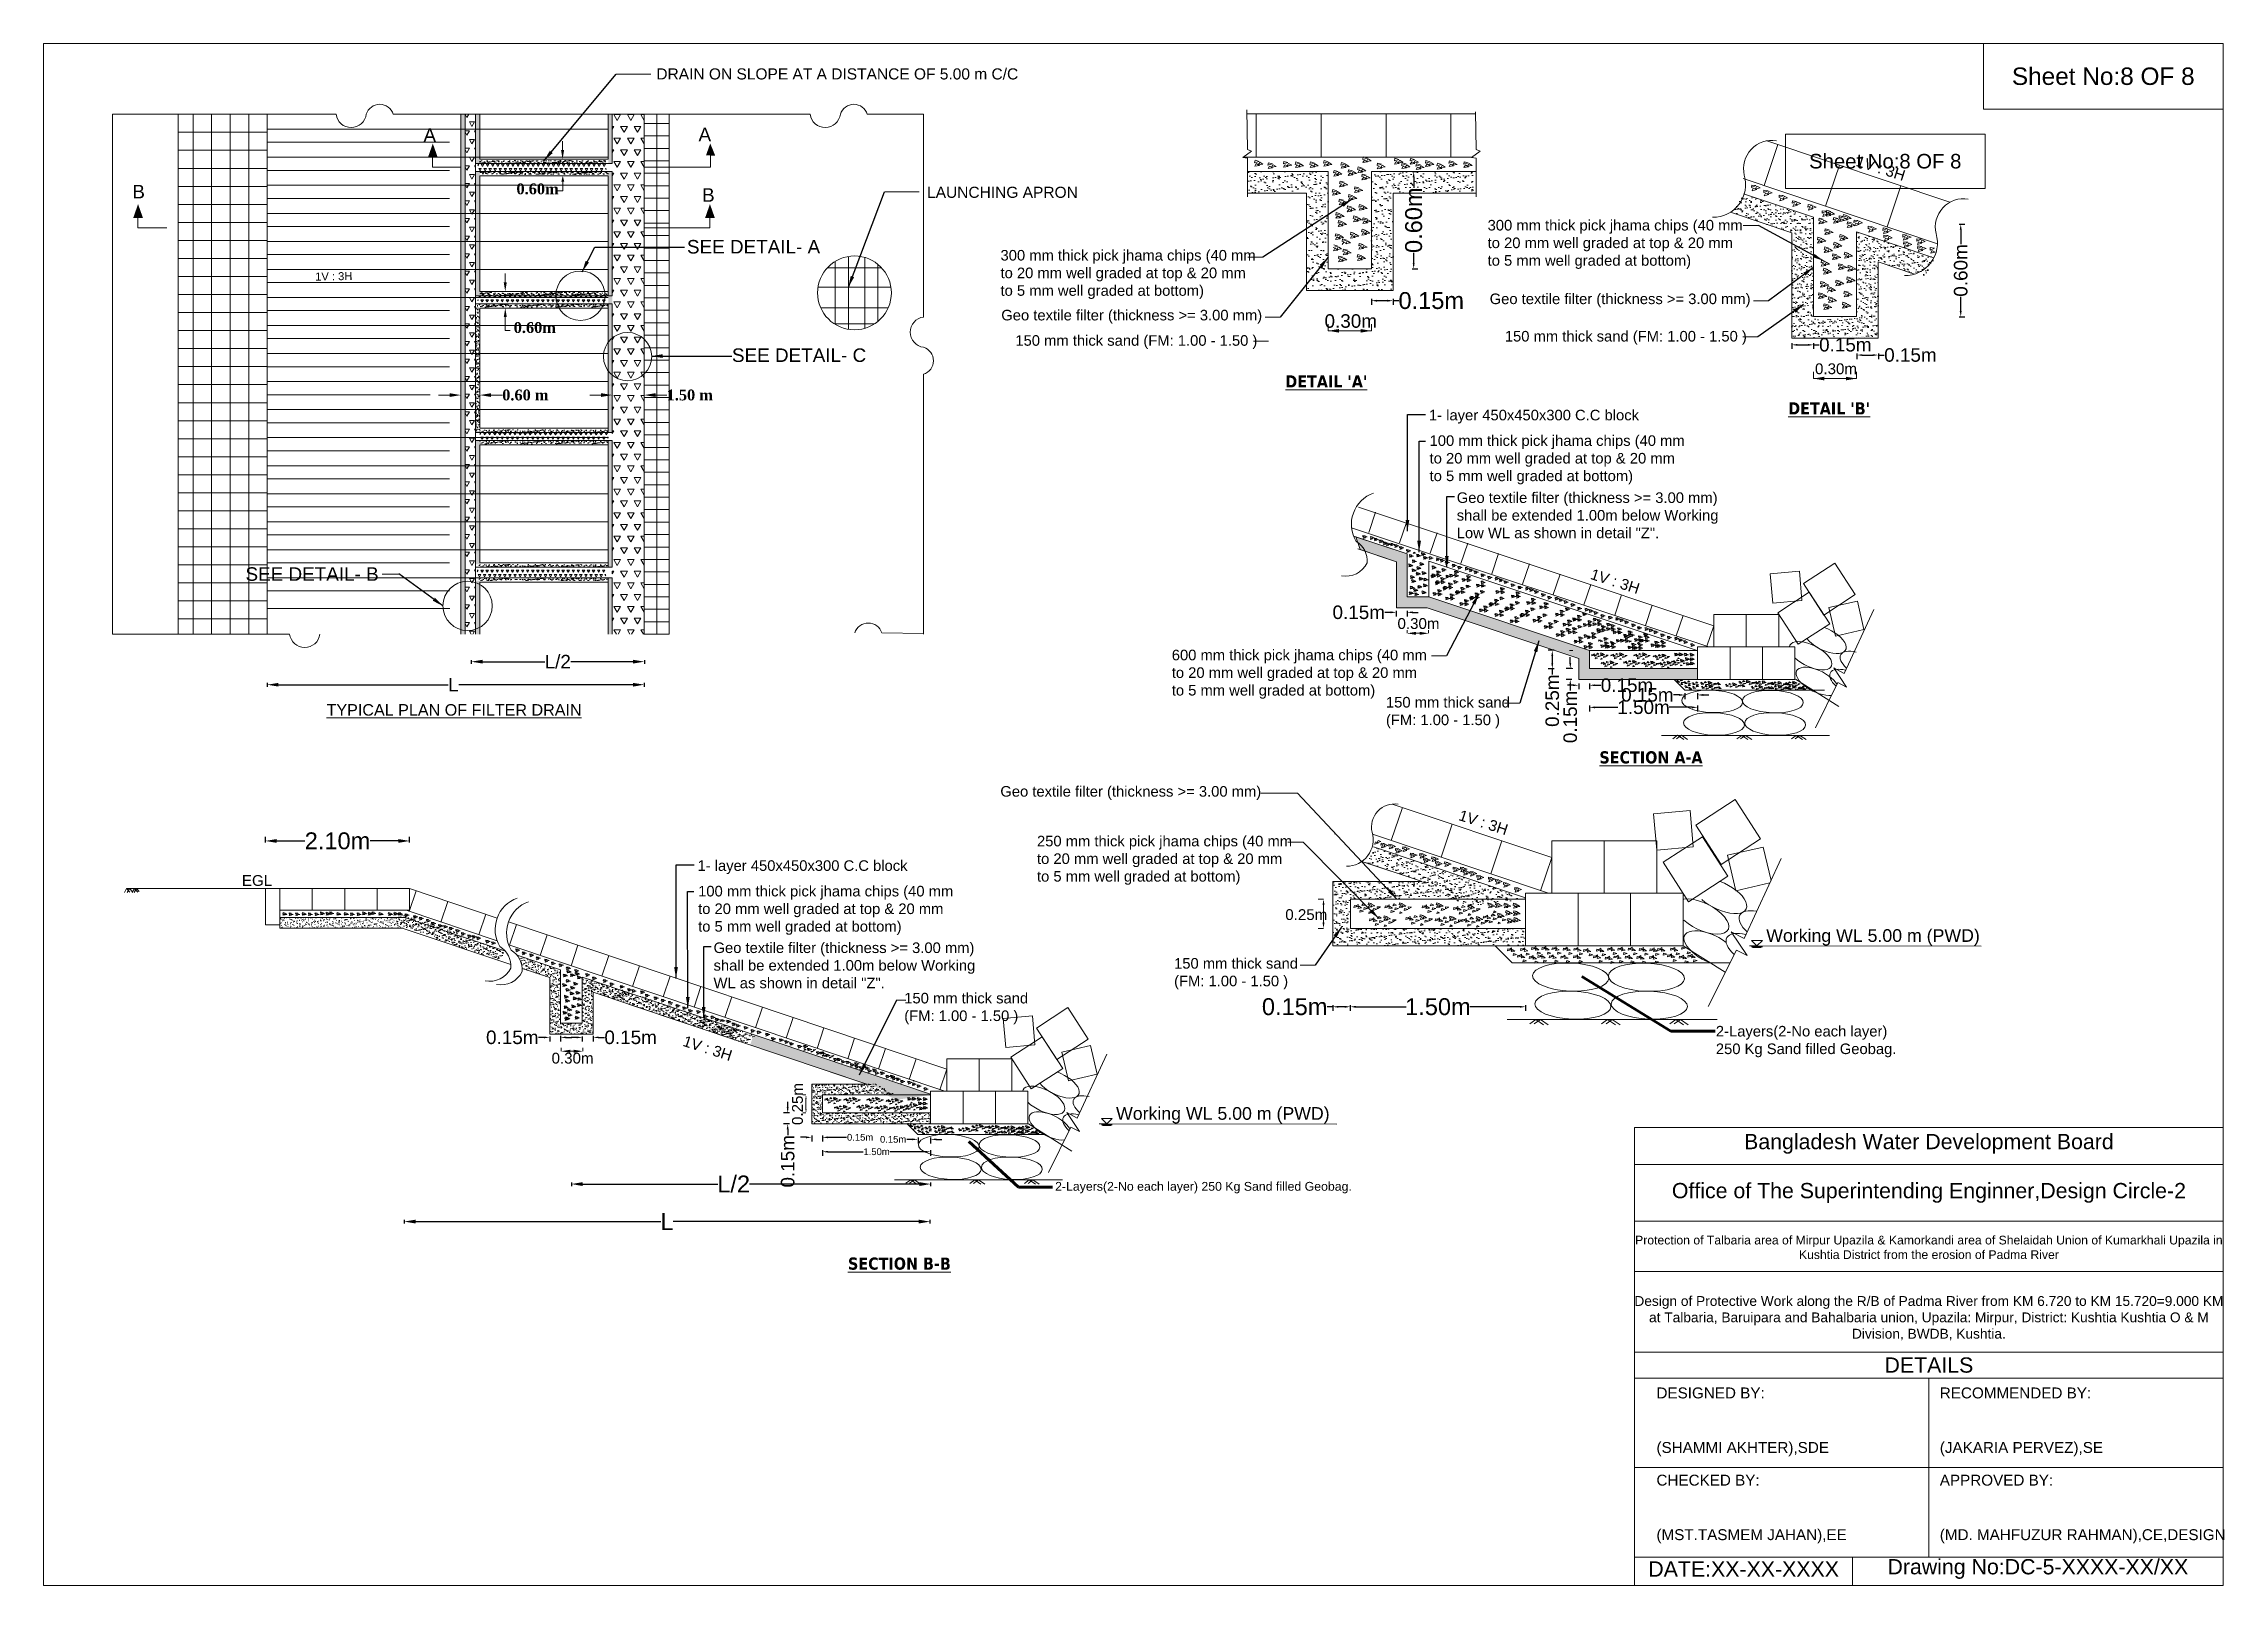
# Model space of a CAD drawing. Header units: inches. Extents: x 15 to 141071, y -30183 to 14738.
# Drawn here: x 69816.9 to 70010.5, y -8833.8 to -8696.9 of the extents above; entities that cross this region are included whole.
import ezdxf

# ---------------------------------------------------------------- set-up
doc = ezdxf.new("R2010")
doc.units = ezdxf.units.IN
doc.header["$MEASUREMENT"] = 0
doc.header["$PDMODE"] = 3
doc.layers.add('LINE', color=7, linetype='Continuous')
doc.layers.add('Long Section Labels', color=7, linetype='Continuous', lineweight=9)
doc.styles.add('dim', font='isocp.shx')
doc.styles.get("Standard").update_dxf_attribs({"font": 'arial.ttf'})
doc.dimstyles.get("Standard").update_dxf_attribs({"dimtxt": 0.18, "dimasz": 0.18, "dimexe": 0.18, "dimexo": 0.0625, "dimgap": 0.09, "dimtad": 0, "dimtih": 1, "dimtoh": 1, "dimdec": 4, "dimzin": 0, "dimdsep": 46, "dimtxsty": 'Standard', "dimcen": 0.09, "dimadec": 0, "dimazin": 0, "dimtfac": 1, "dimtdec": 4, "dimtofl": 0, "dimtmove": 0, "dimatfit": 3, "dimfxl": 1, "dimtolj": 1, "dimtzin": 0, "dimarcsym": 0})
doc.dimstyles.new('STANDARD$0', dxfattribs={"dimscale": 0, "dimtxt": 8, "dimasz": 8, "dimexe": 4, "dimexo": 0, "dimgap": 2, "dimtad": 1, "dimdec": 0, "dimzin": 0, "dimdsep": 46, "dimtxsty": 'dim', "dimblk": 'DOTSMALL', "dimcen": 1, "dimclrd": 6, "dimclre": 6, "dimclrt": 256, "dimadec": 0, "dimazin": 0, "dimtfac": 1, "dimtdec": 0, "dimtix": 1, "dimtofl": 0, "dimtmove": 1, "dimatfit": 3, "dimldrblk": 'DOTSMALL', "dimfxl": 6, "dimtolj": 1, "dimtzin": 0, "dimarcsym": 0})
pattern_1 = [(37.5, (67136.00167, -7006.70505), (-0.010078937, 0.308291803), [0, -0.2432, 0, -0.272, 0, -0.26]), (7.5, (67136.00167, -7006.70505), (0.283164273, 0.45154337), [0, -0.1312, 0, -0.2192, 0, -0.084]), (327.5, (67135.80487, -7006.70505), (0.498262698, 0.000905449), [0, -0.08, 0, -0.288, 0, -0.376]), (317.5, (67135.80487, -7006.70505), (0.480980257, 0.14042809), [0, -0.04, 0, -0.1888, 0, -0.216])]
pattern_2 = [(45.5, (66876.55673, -13468.97275), (-0.067166206, 0.38593879), [0, -0.308864, 0, -0.34544, 0, -0.3302]), (15.5, (66876.55673, -13468.97275), (0.276308625, 0.617928446), [0, -0.166624, 0, -0.278384, 0, -0.10668]), (335.5, (66876.30923, -13469.00753), (0.626475576, 0.089206447), [0, -0.1016, 0, -0.36576, 0, -0.47752]), (325.5, (66876.3092, -13469.00753), (0.580079847, 0.26162105), [0, -0.0508, 0, -0.239776, 0, -0.27432])]

msp = doc.modelspace()

# ---------------------------------------------------------------- texts
at = {"color": 0, "linetype": 'Continuous', "lineweight": 20, "ltscale": 0.5}
for s, insert, char_height, width, attachment_point in [('DRAIN ON SLOPE AT A DISTANCE OF 5.00 m C/C', (69887.342033, -8699.140344), 0.98573237, 41.56359224, 2), ('A', (69850.593814, -8704.46565), 1.2, 1.69756113, 1), ('A', (69875.019172, -8704.408429), 1.2, 1.69756113, 1), (' B', (69824.275992, -8709.484077), 1.2, 2.00754081, 1), (' B', (69874.869602, -8709.780623), 1.2, 2.00754081, 1), ('LAUNCHING APRON', (69902.008567, -8709.647204), 0.98573237, 41.56359224, 2), ('SEE DETAIL- A', (69873.99085, -8714.373712), 1.2, 17.97430329, 1), ('SEE DETAIL- C', (69877.988453, -8723.99889), 1.2, 13.19805303, 1), ("{\\fTahoma|b1|i0|c0|p34;\\LDETAIL 'A'}", (69930.769845, -8726.38837), 1.08, 20.23517161, 2), ("{\\fTahoma|b1|i0|c0|p34;\\LDETAIL 'B'}", (69975.422559, -8728.785151), 1.08, 20.23517161, 2), ('SEE DETAIL- B', (69834.789652, -8743.428261), 1.2, 17.97430329, 1), ('                            {\\LTYPICAL PLAN OF FILTER DRAIN}', (69830.859092, -8755.576632), 1.024, 52.36145459, 1), ('{\\fTahoma|b1|i0|c0|p34;\\LSECTION A-A}', (69959.599342, -8759.759867), 1.08, 20.23517161, 2), ('Working WL 5.00 m (PWD)', (69912.09775, -8791.346662), 1.12608, 19.60362495, 1), ('{\\fTahoma|b1|i0|c0|p34;\\LSECTION B-B}', (69892.857302, -8804.698866), 1.08, 20.23517161, 2)]:
    msp.add_mtext(s, dxfattribs=dict(at, insert=insert, char_height=char_height, width=width, attachment_point=attachment_point))
at = {"color": 0, "linetype": 'Continuous', "lineweight": 20, "ltscale": 0.5, "attachment_point": 1}
for insert, char_height, width, rotation in [((69978.028559, -8706.863712), 0.96, 7.44300936, 342.18661165), ((69840.968305, -8717.271795), 0.7099796, 6.1428997, 0.99672097), ((69954.436509, -8743.530912), 0.96, 7.44300936, 342.18661165), ((69942.741939, -8764.936489), 0.96, 7.44300936, 342.18661165), ((69873.846558, -8784.980252), 0.96, 7.44300936, 342.18661165)]:
    msp.add_mtext('1V : 3H', dxfattribs=dict(at, insert=insert, char_height=char_height, width=width, rotation=rotation))
at = {"color": 0, "linetype": 'Continuous', "lineweight": 20, "ltscale": 0.5}
for s, insert, char_height, attachment_point in [('\\A1;{\\fTimes New Roman|b1|i0|c0|p18;0.60m}', (69860.726385, -8709.846316), 0.96, 5), ('300 mm thick pick jhama chips (40 mm\\Pto 20 mm well graded at top & 20 mm \\Pto 5 mm well graded at bottom) ', (69945.094474, -8712.592929), 0.9384, 1), ('300 mm thick pick jhama chips (40 mm\\Pto 20 mm well graded at top & 20 mm \\Pto 5 mm well graded at bottom) ', (69901.837741, -8715.261427), 0.9384, 1), ('Geo textile filter (thickness >= 3.00 mm)', (69945.276599, -8719.12793), 0.9384, 1), ('\\A1;{\\fTimes New Roman|b1|i0|c0|p18;0.60m}', (69860.48083, -8722.158324), 0.96, 5), ('Geo textile filter (thickness >= 3.00 mm)', (69901.906207, -8720.573958), 0.9384, 1), ('150 mm thick sand (FM: 1.00 - 1.50 )', (69946.621204, -8722.448762), 0.9384, 1), ('150 mm thick sand (FM: 1.00 - 1.50 )', (69903.157676, -8722.824442), 0.9384, 1), ('\\A1;0.30m', (69976.030912, -8725.812186), 0.96, 5), ('\\A1;{\\fTimes New Roman|b1|i0|c0|p18;\\H1.6x;0.60 m}', (69859.641286, -8728.141842), 0.6, 5), ('\\A1;{\\fTimes New Roman|b1|i0|c0|p18;\\H1.6x;1.50 m}', (69874.239938, -8728.141842), 0.6, 5), ('1- layer 450x450x300 C.C block', (69939.884564, -8729.446865), 0.9384, 1), ('100 mm thick pick jhama chips (40 mm\\Pto 20 mm well graded at top & 20 mm \\Pto 5 mm well graded at bottom) ', (69939.941789, -8731.714307), 0.9384, 1), ('Geo textile filter (thickness >= 3.00 mm)\\Pshall be extended 1.00m below Working \\PLow WL as shown in detail "Z".', (69942.351375, -8736.777836), 0.9384, 1), ('\\A1;0.30m', (69938.955353, -8748.426492), 0.96, 5), ('600 mm thick pick jhama chips (40 mm\\Pto 20 mm well graded at top & 20 mm \\Pto 5 mm well graded at bottom) ', (69917.045764, -8750.745391), 0.9384, 1), ('150 mm thick sand \\P(FM: 1.00 - 1.50 )', (69936.067277, -8754.938767), 0.9384, 1), ('Geo textile filter (thickness >= 3.00 mm)', (69901.821974, -8762.850483), 0.9384, 1), ('250 mm thick pick jhama chips (40 mm\\Pto 20 mm well graded at top & 20 mm \\Pto 5 mm well graded at bottom) ', (69905.075949, -8767.262848), 0.9384, 1), ('EGL', (69834.470995, -8770.751575), 0.96, 1), ('1- layer 450x450x300 C.C block', (69874.927714, -8769.439188), 0.9384, 1), ('100 mm thick pick jhama chips (40 mm\\Pto 20 mm well graded at top & 20 mm \\Pto 5 mm well graded at bottom) ', (69874.984939, -8771.706631), 0.9384, 1), ('Working WL 5.00 m (PWD)', (69969.836191, -8775.553631), 1.12608, 1), ('Geo textile filter (thickness >= 3.00 mm)\\Pshall be extended 1.00m below Working \\PWL as shown in detail "Z".', (69876.351858, -8776.731774), 0.9384, 1), ('150 mm thick sand \\P(FM: 1.00 - 1.50 )', (69917.252493, -8778.118722), 0.9384, 1), ('150 mm thick sand \\P(FM: 1.00 - 1.50 )', (69893.289821, -8781.204599), 0.9384, 1)]:
    msp.add_mtext(s, dxfattribs=dict(at, insert=insert, char_height=char_height, attachment_point=attachment_point))
at = {"layer": 'LINE', "color": 0, "linetype": 'ByBlock', "lineweight": 20, "ltscale": 0.5}
for s, insert, char_height, attachment_point in [('\\A1;0.30m', (69932.939928, -8721.574608), 1.2, 5), ('\\A1;0.25m', (69928.989162, -8774.265952), 0.96, 5), ('2-Layers(2-No each layer) \\P250 Kg Sand filled Geobag.', (69965.363417, -8784.138469), 0.9384, 1), ('\\A1;0.30m', (69863.833571, -8787.009361), 0.96, 5), ('2-Layers(2-No each layer) 250 Kg Sand filled Geobag.', (69906.685065, -8797.989253), 0.782, 1)]:
    msp.add_mtext(s, dxfattribs=dict(at, insert=insert, char_height=char_height, attachment_point=attachment_point))
at = {"layer": 'LINE', "color": 0, "linetype": 'ByBlock', "lineweight": 20, "ltscale": 0.5, "insert": (69883.81035, -8791.075619), "char_height": 0.96, "attachment_point": 5, "rotation": 90}
msp.add_mtext('\\A1;0.25m', dxfattribs=at)
at = {"layer": 'Long Section Labels', "attachment_point": 5}
for s, insert, char_height in [('Sheet No:8 OF 8', (69999.764757, -8699.847384), 1.5483871), ('Sheet No:8 OF 8', (69980.405033, -8707.387879), 1.29032258), ('Bangladesh Water Development Board', (69984.280886, -8794.608674), 1.35483871), ('Office of The Superintending Enginner,Design Circle-2', (69984.280886, -8798.963513), 1.35483871)]:
    msp.add_mtext(s, dxfattribs=dict(at, insert=insert, char_height=char_height))
at = {"layer": 'Long Section Labels'}
for s, insert, char_height, width, attachment_point in [('Protection of Talbaria area of Mirpur Upazila & Kamorkandi area of Shelaidah Union of Kumarkhali Upazila in Kushtia District from the erosion of Padma River', (69984.280886, -8803.802223), 0.774193548, 54.19354839, 5), ('Design of Protective Work along the R/B of Padma River from KM 6.720 to KM 15.720=9.000 KM at Talbaria, Baruipara and Bahalbaria union, Upazila: Mirpur, District: Kushtia Kushtia O & M Division, BWDB, Kushtia.', (69984.280886, -8810.092545), 0.870967742, 52.25806452, 5), ('DETAILS', (69984.280886, -8814.253836), 1.3548387, 54.19354839, 5), ('DESIGNED BY:^J^J^J(SHAMMI AKHTER),SDE', (69960.087338, -8819.286094), 0.96774194, 27.09677419, 4), ('RECOMMENDED BY:^J^J^J(JAKARIA PERVEZ),SE', (69985.248628, -8819.286094), 0.96774194, 27.09677419, 4), ('CHECKED BY:^J^J^J(MST.TASMEM JAHAN),EE', (69960.087338, -8827.028029), 0.96774194, 27.09677419, 4), ('APPROVED BY:^J^J^J(MD. MAHFUZUR RAHMAN),CE,DESIGN', (69985.248628, -8827.028029), 0.96774194, 27.09677419, 4), ('DATE:XX-XX-XXXX', (69967.829274, -8832.35061), 1.35483871, 27.09677419, 5), ('Drawing No:DC-5-XXXX-XX/XX', (69993.958306, -8832.35061), 1.35483871, 42.58064516, 5)]:
    msp.add_mtext(s, dxfattribs=dict(at, insert=insert, char_height=char_height, width=width, attachment_point=attachment_point))

# ---------------------------------------------------------------- blocks, each defined once
blk = doc.blocks.new('*D191')
at = {"layer": 'Defpoints', "color": 0, "linetype": 'ByBlock', "ltscale": 0.5, "transparency": 16777216}
for p in [(69836.72, -8749.37), (69870.2, -8749.37), (69836.72, -8753.85)]:
    blk.add_point(p, dxfattribs=at)
at = {"layer": 'LINE', "color": 0, "lineweight": -2, "ltscale": 0.5, "transparency": 16777216}
for p, q in [((69836.72, -8753.7), (69836.72, -8754.03)), ((69837.72, -8753.85), (69852.79, -8753.85)), ((69869.2, -8753.85), (69853.72, -8753.85)), ((69870.2, -8753.7), (69870.2, -8754.03))]:
    blk.add_line(p, q, dxfattribs=at)
at = {"layer": 'LINE', "color": 0, "linetype": 'ByBlock', "ltscale": 0.5, "transparency": 16777216}
for points in [[(69837.72, -8753.69), (69837.72, -8754.02), (69836.72, -8753.85)], [(69869.2, -8753.69), (69869.2, -8754.02), (69870.2, -8753.85)]]:
    blk.add_solid(points, dxfattribs=at)
at = {"layer": 'LINE', "color": 0, "linetype": 'ByBlock', "lineweight": 20, "ltscale": 0.5, "transparency": 16777216, "insert": (69853.25, -8753.85), "char_height": 0.85, "attachment_point": 5}
blk.add_mtext('\\A1;{\\H1.412x;L}', dxfattribs=at)
blk = doc.blocks.new('*D192')
at = {"layer": 'Defpoints', "color": 0, "linetype": 'ByBlock', "ltscale": 0.5, "transparency": 16777216}
for p in [(69870.21, -8747.32), (69854.84, -8749.37), (69854.84, -8751.81)]:
    blk.add_point(p, dxfattribs=at)
at = {"layer": 'LINE', "color": 0, "lineweight": -2, "ltscale": 0.5, "transparency": 16777216}
for p, q in [((69854.84, -8751.66), (69854.84, -8751.99)), ((69855.84, -8751.81), (69861.38, -8751.81)), ((69869.21, -8751.81), (69863.67, -8751.81)), ((69870.21, -8751.66), (69870.21, -8751.99))]:
    blk.add_line(p, q, dxfattribs=at)
at = {"layer": 'LINE', "color": 0, "linetype": 'ByBlock', "ltscale": 0.5, "transparency": 16777216}
for points in [[(69855.84, -8751.64), (69855.84, -8751.97), (69854.84, -8751.81)], [(69869.21, -8751.64), (69869.21, -8751.97), (69870.21, -8751.81)]]:
    blk.add_solid(points, dxfattribs=at)
at = {"layer": 'LINE', "color": 0, "linetype": 'ByBlock', "lineweight": 20, "ltscale": 0.5, "transparency": 16777216, "insert": (69862.52, -8751.81), "char_height": 0.85, "attachment_point": 5}
blk.add_mtext('\\A1;{\\H1.412x;L/2}', dxfattribs=at)
blk = doc.blocks.new('*D201')
at = {"layer": 'Defpoints', "color": 0, "linetype": 'ByBlock', "ltscale": 0.5, "transparency": 16777216}
for p in [(69972.11, -8723.1), (69974.03, -8723.1), (69974.03, -8723.68)]:
    blk.add_point(p, dxfattribs=at)
at = {"layer": 'LINE', "color": 0, "lineweight": -2, "ltscale": 0.5, "transparency": 16777216}
for p, q in [((69972.11, -8723.53), (69972.11, -8724.05)), ((69972.61, -8723.68), (69973.53, -8723.68)), ((69974.03, -8723.53), (69974.03, -8724.05)), ((69974.03, -8723.68), (69974.53, -8723.68))]:
    blk.add_line(p, q, dxfattribs=at)
at = {"layer": 'LINE', "color": 0, "linetype": 'ByBlock', "ltscale": 0.5, "transparency": 16777216}
for points in [[(69972.61, -8723.6), (69972.61, -8723.77), (69972.11, -8723.68)], [(69973.53, -8723.6), (69973.53, -8723.77), (69974.03, -8723.68)]]:
    blk.add_solid(points, dxfattribs=at)
at = {"layer": 'LINE', "color": 0, "linetype": 'ByBlock', "lineweight": 20, "ltscale": 0.5, "transparency": 16777216, "insert": (69976.86, -8723.68), "char_height": 1.2, "attachment_point": 5}
blk.add_mtext('\\A1;0.15m', dxfattribs=at)
blk = doc.blocks.new('*D202')
at = {"layer": 'Defpoints', "color": 0, "linetype": 'ByBlock', "ltscale": 0.5, "transparency": 16777216}
for p in [(69977.88, -8723.01), (69979.8, -8723.01), (69979.8, -8724.59)]:
    blk.add_point(p, dxfattribs=at)
at = {"layer": 'LINE', "color": 0, "lineweight": -2, "ltscale": 0.5, "transparency": 16777216}
for p, q in [((69977.88, -8724.44), (69977.88, -8724.95)), ((69978.38, -8724.59), (69979.3, -8724.59)), ((69979.8, -8724.44), (69979.8, -8724.95)), ((69979.8, -8724.59), (69980.3, -8724.59))]:
    blk.add_line(p, q, dxfattribs=at)
at = {"layer": 'LINE', "color": 0, "linetype": 'ByBlock', "ltscale": 0.5, "transparency": 16777216}
for points in [[(69978.38, -8724.51), (69978.38, -8724.67), (69977.88, -8724.59)], [(69979.3, -8724.51), (69979.3, -8724.67), (69979.8, -8724.59)]]:
    blk.add_solid(points, dxfattribs=at)
at = {"layer": 'LINE', "color": 0, "linetype": 'ByBlock', "lineweight": 20, "ltscale": 0.5, "transparency": 16777216, "insert": (69982.64, -8724.59), "char_height": 1.2, "attachment_point": 5}
blk.add_mtext('\\A1;0.15m', dxfattribs=at)
blk = doc.blocks.new('*D203')
at = {"layer": 'Defpoints', "color": 0, "linetype": 'ByBlock', "ltscale": 0.5, "transparency": 16777216}
for p in [(69979.79, -8712.97), (69979.79, -8721.19), (69987.11, -8721.19)]:
    blk.add_point(p, dxfattribs=at)
at = {"layer": 'LINE', "color": 0, "lineweight": -2, "ltscale": 0.5, "transparency": 16777216}
for p, q in [((69986.96, -8712.97), (69987.47, -8712.97)), ((69987.11, -8713.47), (69987.11, -8714.75)), ((69987.11, -8720.69), (69987.11, -8719.41)), ((69986.96, -8721.19), (69987.47, -8721.19))]:
    blk.add_line(p, q, dxfattribs=at)
at = {"layer": 'LINE', "color": 0, "linetype": 'ByBlock', "ltscale": 0.5, "transparency": 16777216}
for points in [[(69987.02, -8713.47), (69987.19, -8713.47), (69987.11, -8712.97)], [(69987.02, -8720.69), (69987.19, -8720.69), (69987.11, -8721.19)]]:
    blk.add_solid(points, dxfattribs=at)
at = {"layer": 'LINE', "color": 0, "linetype": 'ByBlock', "lineweight": 20, "ltscale": 0.5, "transparency": 16777216, "insert": (69987.11, -8717.08), "char_height": 0.85, "attachment_point": 5, "rotation": 90}
blk.add_mtext('\\A1;{\\H1.412x;0.60m}', dxfattribs=at)
blk = doc.blocks.new('*D193')
at = {"layer": 'Defpoints', "color": 0, "linetype": 'ByBlock', "ltscale": 0.5, "transparency": 16777216}
for p in [(69932.9, -8775.48), (69948.46, -8775.48), (69932.9, -8782.44)]:
    blk.add_point(p, dxfattribs=at)
at = {"layer": 'LINE', "color": 0, "lineweight": -2, "ltscale": 0.5, "transparency": 16777216}
for p, q in [((69932.9, -8782.29), (69932.9, -8782.81)), ((69933.4, -8782.44), (69937.86, -8782.44)), ((69947.96, -8782.44), (69943.5, -8782.44)), ((69948.46, -8782.29), (69948.46, -8782.81))]:
    blk.add_line(p, q, dxfattribs=at)
at = {"layer": 'LINE', "color": 0, "linetype": 'ByBlock', "ltscale": 0.5, "transparency": 16777216}
for points in [[(69933.4, -8782.36), (69933.4, -8782.53), (69932.9, -8782.44)], [(69947.96, -8782.36), (69947.96, -8782.53), (69948.46, -8782.44)]]:
    blk.add_solid(points, dxfattribs=at)
at = {"layer": 'LINE', "color": 0, "linetype": 'ByBlock', "lineweight": 20, "ltscale": 0.5, "transparency": 16777216, "insert": (69940.68, -8782.44), "char_height": 1, "attachment_point": 5}
blk.add_mtext('\\A1;{\\H1.5x;1.50m}', dxfattribs=at)
blk = doc.blocks.new('*D194')
at = {"layer": 'Defpoints', "color": 0, "linetype": 'ByBlock', "ltscale": 0.5, "transparency": 16777216}
for p in [(69931.35, -8775.48), (69932.9, -8775.48), (69931.35, -8782.44)]:
    blk.add_point(p, dxfattribs=at)
at = {"layer": 'LINE', "color": 0, "lineweight": -2, "ltscale": 0.5, "transparency": 16777216}
for p, q in [((69931.35, -8782.44), (69930.85, -8782.44)), ((69931.35, -8782.29), (69931.35, -8782.81)), ((69932.4, -8782.44), (69931.85, -8782.44)), ((69932.9, -8782.29), (69932.9, -8782.81))]:
    blk.add_line(p, q, dxfattribs=at)
at = {"layer": 'LINE', "color": 0, "linetype": 'ByBlock', "ltscale": 0.5, "transparency": 16777216}
for points in [[(69931.85, -8782.36), (69931.85, -8782.53), (69931.35, -8782.44)], [(69932.4, -8782.36), (69932.4, -8782.53), (69932.9, -8782.44)]]:
    blk.add_solid(points, dxfattribs=at)
at = {"layer": 'LINE', "color": 0, "linetype": 'ByBlock', "lineweight": 20, "ltscale": 0.5, "transparency": 16777216, "insert": (69927.96, -8782.44), "char_height": 1, "attachment_point": 5}
blk.add_mtext('\\A1;{\\H1.5x;0.15m}', dxfattribs=at)
blk = doc.blocks.new('*D183')
at = {"layer": 'Defpoints', "color": 0, "linetype": 'ByBlock', "ltscale": 0.5, "transparency": 16777216}
for p in [(69862.77, -8783.91), (69861.81, -8784.87), (69862.77, -8785.16)]:
    blk.add_point(p, dxfattribs=at)
at = {"layer": 'LINE', "color": 0, "lineweight": -2, "ltscale": 0.5, "transparency": 16777216}
for p, q in [((69861.31, -8785.16), (69860.81, -8785.16)), ((69861.81, -8785.09), (69861.81, -8785.52)), ((69862.77, -8785.01), (69862.77, -8785.52)), ((69863.27, -8785.16), (69863.77, -8785.16))]:
    blk.add_line(p, q, dxfattribs=at)
at = {"layer": 'LINE', "color": 0, "linetype": 'ByBlock', "ltscale": 0.5, "transparency": 16777216}
for points in [[(69861.31, -8785.08), (69861.31, -8785.24), (69861.81, -8785.16)], [(69863.27, -8785.08), (69863.27, -8785.24), (69862.77, -8785.16)]]:
    blk.add_solid(points, dxfattribs=at)
at = {"layer": 'LINE', "color": 0, "linetype": 'ByBlock', "lineweight": 20, "ltscale": 0.5, "transparency": 16777216, "insert": (69858.48, -8785.16), "char_height": 1, "attachment_point": 5}
blk.add_mtext('\\A1;{\\H1.2x;0.15m}', dxfattribs=at)
blk = doc.blocks.new('*D184')
at = {"layer": 'Defpoints', "color": 0, "linetype": 'ByBlock', "ltscale": 0.5, "transparency": 16777216}
for p in [(69865.66, -8783.91), (69864.7, -8784.87), (69865.66, -8785.16)]:
    blk.add_point(p, dxfattribs=at)
at = {"layer": 'LINE', "color": 0, "lineweight": -2, "ltscale": 0.5, "transparency": 16777216}
for p, q in [((69864.2, -8785.16), (69863.7, -8785.16)), ((69864.7, -8785.09), (69864.7, -8785.52)), ((69865.66, -8785.01), (69865.66, -8785.52)), ((69866.16, -8785.16), (69866.66, -8785.16))]:
    blk.add_line(p, q, dxfattribs=at)
at = {"layer": 'LINE', "color": 0, "linetype": 'ByBlock', "ltscale": 0.5, "transparency": 16777216}
for points in [[(69864.2, -8785.08), (69864.2, -8785.24), (69864.7, -8785.16)], [(69866.16, -8785.08), (69866.16, -8785.24), (69865.66, -8785.16)]]:
    blk.add_solid(points, dxfattribs=at)
at = {"layer": 'LINE', "color": 0, "linetype": 'ByBlock', "lineweight": 20, "ltscale": 0.5, "transparency": 16777216, "insert": (69868.99, -8785.16), "char_height": 1, "attachment_point": 5}
blk.add_mtext('\\A1;{\\H1.2x;0.15m}', dxfattribs=at)
blk = doc.blocks.new('*D185')
at = {"layer": 'Defpoints', "color": 0, "linetype": 'ByBlock', "ltscale": 0.5, "transparency": 16777216}
for p in [(69894.51, -8793.79), (69895.63, -8792.83), (69894.51, -8794.21)]:
    blk.add_point(p, dxfattribs=at)
at = {"layer": 'LINE', "color": 0, "lineweight": -2, "ltscale": 0.5, "transparency": 16777216}
for p, q in [((69894.51, -8794.06), (69894.51, -8794.57)), ((69895.63, -8794.06), (69895.63, -8794.57)), ((69894.01, -8794.21), (69893.51, -8794.21)), ((69896.13, -8794.21), (69896.63, -8794.21))]:
    blk.add_line(p, q, dxfattribs=at)
at = {"layer": 'LINE', "color": 0, "linetype": 'ByBlock', "ltscale": 0.5, "transparency": 16777216}
for points in [[(69894.01, -8794.13), (69894.01, -8794.29), (69894.51, -8794.21)], [(69896.13, -8794.13), (69896.13, -8794.29), (69895.63, -8794.21)]]:
    blk.add_solid(points, dxfattribs=at)
at = {"layer": 'LINE', "color": 0, "linetype": 'ByBlock', "lineweight": 20, "ltscale": 0.5, "transparency": 16777216, "insert": (69892.3, -8794.21), "char_height": 0.5, "attachment_point": 5}
blk.add_mtext('\\A1;{\\H1.2x;0.15m}', dxfattribs=at)
blk = doc.blocks.new('*D186')
at = {"layer": 'Defpoints', "color": 0, "linetype": 'ByBlock', "ltscale": 0.5, "transparency": 16777216}
for p in [(69886.03, -8791.87), (69885.07, -8792.83), (69885.07, -8794.03)]:
    blk.add_point(p, dxfattribs=at)
at = {"layer": 'LINE', "color": 0, "lineweight": -2, "ltscale": 0.5, "transparency": 16777216}
for p, q in [((69884.57, -8794.03), (69884.07, -8794.03)), ((69885.07, -8793.88), (69885.07, -8794.4)), ((69886.03, -8793.88), (69886.03, -8794.4)), ((69886.53, -8794.03), (69888.15, -8794.03))]:
    blk.add_line(p, q, dxfattribs=at)
at = {"layer": 'LINE', "color": 0, "linetype": 'ByBlock', "ltscale": 0.5, "transparency": 16777216}
for points in [[(69884.57, -8793.95), (69884.57, -8794.12), (69885.07, -8794.03)], [(69886.53, -8793.95), (69886.53, -8794.12), (69886.03, -8794.03)]]:
    blk.add_solid(points, dxfattribs=at)
at = {"layer": 'LINE', "color": 0, "linetype": 'ByBlock', "lineweight": 20, "ltscale": 0.5, "transparency": 16777216, "insert": (69889.37, -8794.03), "char_height": 0.5, "attachment_point": 5}
blk.add_mtext('\\A1;{\\H1.2x;0.15m}', dxfattribs=at)
blk = doc.blocks.new('*D187')
at = {"layer": 'Defpoints', "color": 0, "linetype": 'ByBlock', "ltscale": 0.5, "transparency": 16777216}
for p in [(69886.03, -8791.87), (69882.94, -8792.83), (69886.03, -8792.83)]:
    blk.add_point(p, dxfattribs=at)
at = {"layer": 'LINE', "color": 0, "lineweight": -2, "ltscale": 0.5, "transparency": 16777216}
for p, q in [((69883.09, -8791.87), (69882.57, -8791.87)), ((69882.94, -8791.37), (69882.94, -8790.87)), ((69883.09, -8792.83), (69882.57, -8792.83)), ((69882.94, -8793.33), (69882.94, -8793.83))]:
    blk.add_line(p, q, dxfattribs=at)
at = {"layer": 'LINE', "color": 0, "linetype": 'ByBlock', "ltscale": 0.5, "transparency": 16777216}
for points in [[(69882.85, -8791.37), (69883.02, -8791.37), (69882.94, -8791.87)], [(69882.85, -8793.33), (69883.02, -8793.33), (69882.94, -8792.83)]]:
    blk.add_solid(points, dxfattribs=at)
at = {"layer": 'LINE', "color": 0, "linetype": 'ByBlock', "lineweight": 20, "ltscale": 0.5, "transparency": 16777216, "insert": (69882.94, -8796.16), "char_height": 1, "attachment_point": 5, "rotation": 90}
blk.add_mtext('\\A1;{\\H1.2x;0.15m}', dxfattribs=at)
blk = doc.blocks.new('*D188')
at = {"layer": 'Defpoints', "color": 0, "linetype": 'ByBlock', "ltscale": 0.5, "transparency": 16777216}
for p in [(69886.03, -8793.18), (69895.63, -8792.83), (69886.03, -8795.31)]:
    blk.add_point(p, dxfattribs=at)
at = {"layer": 'LINE', "color": 0, "lineweight": -2, "ltscale": 0.5, "transparency": 16777216}
for p, q in [((69886.03, -8795.16), (69886.03, -8795.67)), ((69886.53, -8795.31), (69889.65, -8795.31)), ((69895.13, -8795.31), (69892.02, -8795.31)), ((69895.63, -8795.16), (69895.63, -8795.67))]:
    blk.add_line(p, q, dxfattribs=at)
at = {"layer": 'LINE', "color": 0, "linetype": 'ByBlock', "ltscale": 0.5, "transparency": 16777216}
for points in [[(69886.53, -8795.23), (69886.53, -8795.39), (69886.03, -8795.31)], [(69895.13, -8795.23), (69895.13, -8795.39), (69895.63, -8795.31)]]:
    blk.add_solid(points, dxfattribs=at)
at = {"layer": 'LINE', "color": 0, "linetype": 'ByBlock', "lineweight": 20, "ltscale": 0.5, "transparency": 16777216, "insert": (69890.83, -8795.31), "char_height": 0.5, "attachment_point": 5}
blk.add_mtext('\\A1;{\\H1.2x;1.50m}', dxfattribs=at)
blk = doc.blocks.new('*D189')
at = {"layer": 'Defpoints', "color": 0, "linetype": 'ByBlock', "ltscale": 0.5, "transparency": 16777216}
for p in [(69848.89, -8775.51), (69895.57, -8792.83), (69848.89, -8801.51)]:
    blk.add_point(p, dxfattribs=at)
at = {"layer": 'LINE', "color": 0, "lineweight": -2, "ltscale": 0.5, "transparency": 16777216}
for p, q in [((69848.89, -8801.36), (69848.89, -8801.69)), ((69849.89, -8801.51), (69871.66, -8801.51)), ((69894.57, -8801.51), (69872.78, -8801.51)), ((69895.57, -8801.36), (69895.57, -8801.69))]:
    blk.add_line(p, q, dxfattribs=at)
at = {"layer": 'LINE', "color": 0, "linetype": 'ByBlock', "ltscale": 0.5, "transparency": 16777216}
for points in [[(69849.89, -8801.34), (69849.89, -8801.68), (69848.89, -8801.51)], [(69894.57, -8801.34), (69894.57, -8801.68), (69895.57, -8801.51)]]:
    blk.add_solid(points, dxfattribs=at)
at = {"layer": 'LINE', "color": 0, "linetype": 'ByBlock', "lineweight": 20, "ltscale": 0.5, "transparency": 16777216, "insert": (69872.22, -8801.51), "char_height": 0.85, "attachment_point": 5}
blk.add_mtext('\\A1;{\\H1.765x;L}', dxfattribs=at)
blk = doc.blocks.new('*D190')
at = {"layer": 'Defpoints', "color": 0, "linetype": 'ByBlock', "ltscale": 0.5, "transparency": 16777216}
for p in [(69863.73, -8784.87), (69895.63, -8792.83), (69863.73, -8798.18)]:
    blk.add_point(p, dxfattribs=at)
at = {"layer": 'LINE', "color": 0, "lineweight": -2, "ltscale": 0.5, "transparency": 16777216}
for p, q in [((69863.73, -8798.03), (69863.73, -8798.36)), ((69864.73, -8798.18), (69876.72, -8798.18)), ((69894.63, -8798.18), (69879.55, -8798.18)), ((69895.63, -8798.03), (69895.63, -8798.36))]:
    blk.add_line(p, q, dxfattribs=at)
at = {"layer": 'LINE', "color": 0, "linetype": 'ByBlock', "ltscale": 0.5, "transparency": 16777216}
for points in [[(69864.73, -8798.01), (69864.73, -8798.35), (69863.73, -8798.18)], [(69894.63, -8798.01), (69894.63, -8798.35), (69895.63, -8798.18)]]:
    blk.add_solid(points, dxfattribs=at)
at = {"layer": 'LINE', "color": 0, "linetype": 'ByBlock', "lineweight": 20, "ltscale": 0.5, "transparency": 16777216, "insert": (69878.14, -8798.18), "char_height": 0.85, "attachment_point": 5}
blk.add_mtext('\\A1;{\\H1.765x;L/2}', dxfattribs=at)
blk = doc.blocks.new('*D195')
at = {"layer": 'Defpoints', "color": 0, "linetype": 'ByBlock', "ltscale": 0.5, "transparency": 16777216}
for p in [(69934.77, -8716.94), (69936.7, -8718.04), (69934.77, -8719.76)]:
    blk.add_point(p, dxfattribs=at)
at = {"layer": 'LINE', "color": 0, "lineweight": -2, "ltscale": 0.5, "transparency": 16777216}
for p, q in [((69934.77, -8719.61), (69934.77, -8720.13)), ((69935.27, -8719.76), (69936.2, -8719.76)), ((69936.7, -8719.61), (69936.7, -8720.13)), ((69936.7, -8719.76), (69937.2, -8719.76))]:
    blk.add_line(p, q, dxfattribs=at)
at = {"layer": 'LINE', "color": 0, "linetype": 'ByBlock', "ltscale": 0.5, "transparency": 16777216}
for points in [[(69935.27, -8719.68), (69935.27, -8719.85), (69934.77, -8719.76)], [(69936.2, -8719.68), (69936.2, -8719.85), (69936.7, -8719.76)]]:
    blk.add_solid(points, dxfattribs=at)
at = {"layer": 'LINE', "color": 0, "linetype": 'ByBlock', "lineweight": 20, "ltscale": 0.5, "transparency": 16777216, "insert": (69940.09, -8719.76), "char_height": 1, "attachment_point": 5}
blk.add_mtext('\\A1;{\\H1.5x;0.15m}', dxfattribs=at)
blk = doc.blocks.new('*D196')
at = {"layer": 'Defpoints', "color": 0, "linetype": 'ByBlock', "ltscale": 0.5, "transparency": 16777216}
for p in [(69937.54, -8708.3), (69934.77, -8716.94), (69938.53, -8716.94)]:
    blk.add_point(p, dxfattribs=at)
at = {"layer": 'LINE', "color": 0, "lineweight": -2, "ltscale": 0.5, "transparency": 16777216}
for p, q in [((69938.38, -8708.3), (69938.89, -8708.3)), ((69938.53, -8708.8), (69938.53, -8709.73)), ((69938.53, -8716.44), (69938.53, -8715.51)), ((69938.38, -8716.94), (69938.89, -8716.94))]:
    blk.add_line(p, q, dxfattribs=at)
at = {"layer": 'LINE', "color": 0, "linetype": 'ByBlock', "ltscale": 0.5, "transparency": 16777216}
for points in [[(69938.44, -8708.8), (69938.61, -8708.8), (69938.53, -8708.3)], [(69938.44, -8716.44), (69938.61, -8716.44), (69938.53, -8716.94)]]:
    blk.add_solid(points, dxfattribs=at)
at = {"layer": 'LINE', "color": 0, "linetype": 'ByBlock', "lineweight": 20, "ltscale": 0.5, "transparency": 16777216, "insert": (69938.53, -8712.62), "char_height": 1, "attachment_point": 5, "rotation": 90}
blk.add_mtext('\\A1;{\\H1.5x;0.60m}', dxfattribs=at)
blk = doc.blocks.new('*D197')
at = {"color": 0, "lineweight": -2, "ltscale": 0.5, "transparency": 16777216}
for p, q in [((69962.11, -8754.76), (69961.61, -8754.76)), ((69962.61, -8754.61), (69962.61, -8755.13)), ((69963.74, -8754.61), (69963.74, -8755.13)), ((69964.24, -8754.76), (69964.74, -8754.76))]:
    blk.add_line(p, q, dxfattribs=at)
at = {"color": 0, "linetype": 'Continuous', "ltscale": 0.5, "transparency": 16777216}
for points in [[(69962.11, -8754.68), (69962.11, -8754.85), (69962.61, -8754.76)], [(69964.24, -8754.68), (69964.24, -8754.85), (69963.74, -8754.76)]]:
    blk.add_solid(points, dxfattribs=at)
at = {"layer": 'Defpoints', "color": 0, "linetype": 'Continuous', "ltscale": 0.5, "transparency": 16777216}
for p in [(69963.74, -8753.38), (69962.61, -8754.34), (69962.61, -8754.76)]:
    blk.add_point(p, dxfattribs=at)
at = {"color": 0, "linetype": 'Continuous', "lineweight": 20, "ltscale": 0.5, "transparency": 16777216, "insert": (69959.28, -8754.76), "char_height": 1, "attachment_point": 5}
blk.add_mtext('\\A1;{\\H1.2x;0.15m}', dxfattribs=at)
blk = doc.blocks.new('*D198')
at = {"color": 0, "lineweight": -2, "ltscale": 0.5, "transparency": 16777216}
for p, q in [((69952.68, -8753.9), (69952.18, -8753.9)), ((69953.18, -8753.75), (69953.18, -8754.26)), ((69954.14, -8753.75), (69954.14, -8754.26)), ((69954.64, -8753.9), (69955.14, -8753.9))]:
    blk.add_line(p, q, dxfattribs=at)
at = {"color": 0, "linetype": 'Continuous', "ltscale": 0.5, "transparency": 16777216}
for points in [[(69952.68, -8753.82), (69952.68, -8753.98), (69953.18, -8753.9)], [(69954.64, -8753.82), (69954.64, -8753.98), (69954.14, -8753.9)]]:
    blk.add_solid(points, dxfattribs=at)
at = {"layer": 'Defpoints', "color": 0, "linetype": 'Continuous', "ltscale": 0.5, "transparency": 16777216}
for p in [(69953.18, -8753.38), (69954.14, -8752.42), (69953.18, -8753.9)]:
    blk.add_point(p, dxfattribs=at)
at = {"color": 0, "linetype": 'Continuous', "lineweight": 20, "ltscale": 0.5, "transparency": 16777216, "insert": (69957.47, -8753.9), "char_height": 1, "attachment_point": 5}
blk.add_mtext('\\A1;{\\H1.2x;0.15m}', dxfattribs=at)
blk = doc.blocks.new('*D199')
at = {"layer": 'Defpoints', "color": 0, "linetype": 'ByBlock', "ltscale": 0.5, "transparency": 16777216}
for p in [(69952.43, -8753.38), (69954.14, -8752.42), (69954.14, -8753.38)]:
    blk.add_point(p, dxfattribs=at)
at = {"layer": 'LINE', "color": 0, "lineweight": -2, "ltscale": 0.5, "transparency": 16777216}
for p, q in [((69952.43, -8751.92), (69952.43, -8751.42)), ((69952.58, -8752.42), (69952.07, -8752.42)), ((69952.58, -8753.38), (69952.07, -8753.38)), ((69952.43, -8753.88), (69952.43, -8754.38))]:
    blk.add_line(p, q, dxfattribs=at)
at = {"layer": 'LINE', "color": 0, "linetype": 'ByBlock', "ltscale": 0.5, "transparency": 16777216}
for points in [[(69952.35, -8751.92), (69952.52, -8751.92), (69952.43, -8752.42)], [(69952.35, -8753.88), (69952.52, -8753.88), (69952.43, -8753.38)]]:
    blk.add_solid(points, dxfattribs=at)
at = {"layer": 'LINE', "color": 0, "linetype": 'ByBlock', "lineweight": 20, "ltscale": 0.5, "transparency": 16777216, "insert": (69952.43, -8756.71), "char_height": 1, "attachment_point": 5, "rotation": 90}
blk.add_mtext('\\A1;{\\H1.2x;0.15m}', dxfattribs=at)
blk = doc.blocks.new('*D200')
at = {"color": 0, "lineweight": -2, "ltscale": 0.5, "transparency": 16777216}
for p, q in [((69954.14, -8755.71), (69954.14, -8756.23)), ((69954.64, -8755.86), (69956.67, -8755.86)), ((69963.24, -8755.86), (69961.21, -8755.86)), ((69963.74, -8755.71), (69963.74, -8756.23))]:
    blk.add_line(p, q, dxfattribs=at)
at = {"color": 0, "linetype": 'Continuous', "ltscale": 0.5, "transparency": 16777216}
for points in [[(69954.64, -8755.78), (69954.64, -8755.95), (69954.14, -8755.86)], [(69963.24, -8755.78), (69963.24, -8755.95), (69963.74, -8755.86)]]:
    blk.add_solid(points, dxfattribs=at)
at = {"layer": 'Defpoints', "color": 0, "linetype": 'Continuous', "ltscale": 0.5, "transparency": 16777216}
for p in [(69963.74, -8753.38), (69954.14, -8753.73), (69954.14, -8755.86)]:
    blk.add_point(p, dxfattribs=at)
at = {"color": 0, "linetype": 'Continuous', "lineweight": 20, "ltscale": 0.5, "transparency": 16777216, "insert": (69958.94, -8755.86), "char_height": 1, "attachment_point": 5}
blk.add_mtext('\\A1;{\\H1.2x;1.50m}', dxfattribs=at)
blk = doc.blocks.new('*D204')
at = {"color": 0, "lineweight": -2, "ltscale": 0.5, "transparency": 16777216}
for p, q in [((69936.48, -8747.43), (69935.98, -8747.43)), ((69936.98, -8747.28), (69936.98, -8747.79)), ((69937.94, -8747.28), (69937.94, -8747.79)), ((69938.44, -8747.43), (69938.94, -8747.43))]:
    blk.add_line(p, q, dxfattribs=at)
at = {"color": 0, "linetype": 'Continuous', "ltscale": 0.5, "transparency": 16777216}
for points in [[(69936.48, -8747.34), (69936.48, -8747.51), (69936.98, -8747.43)], [(69938.44, -8747.34), (69938.44, -8747.51), (69937.94, -8747.43)]]:
    blk.add_solid(points, dxfattribs=at)
at = {"layer": 'Defpoints', "color": 0, "linetype": 'Continuous', "ltscale": 0.5, "transparency": 16777216}
for p in [(69936.98, -8746.98), (69936.98, -8747.43), (69937.94, -8745.96)]:
    blk.add_point(p, dxfattribs=at)
at = {"color": 0, "linetype": 'Continuous', "lineweight": 20, "ltscale": 0.5, "transparency": 16777216, "insert": (69933.65, -8747.43), "char_height": 1, "attachment_point": 5}
blk.add_mtext('\\A1;{\\H1.2x;0.15m}', dxfattribs=at)
blk = doc.blocks.new('*D206')
at = {"layer": 'Defpoints', "color": 0, "linetype": 'ByBlock', "ltscale": 0.5, "transparency": 16777216}
for p in [(69849.36, -8767.72), (69836.56, -8771.96), (69849.36, -8771.99)]:
    blk.add_point(p, dxfattribs=at)
at = {"layer": 'LINE', "color": 0, "lineweight": -2, "ltscale": 0.5, "transparency": 16777216}
for p, q in [((69836.56, -8767.87), (69836.56, -8767.36)), ((69837.56, -8767.72), (69840.05, -8767.72)), ((69848.36, -8767.72), (69845.86, -8767.72)), ((69849.36, -8767.87), (69849.36, -8767.36))]:
    blk.add_line(p, q, dxfattribs=at)
at = {"layer": 'LINE', "color": 0, "linetype": 'ByBlock', "ltscale": 0.5, "transparency": 16777216}
for points in [[(69837.56, -8767.55), (69837.56, -8767.89), (69836.56, -8767.72)], [(69848.36, -8767.55), (69848.36, -8767.89), (69849.36, -8767.72)]]:
    blk.add_solid(points, dxfattribs=at)
at = {"layer": 'LINE', "color": 0, "linetype": 'ByBlock', "lineweight": 20, "ltscale": 0.5, "transparency": 16777216, "insert": (69842.96, -8767.72), "char_height": 0.85, "attachment_point": 5}
blk.add_mtext('\\A1;{\\H1.765x;2.10m}', dxfattribs=at)
blk = doc.blocks.new('*D205')
at = {"layer": 'Defpoints', "color": 0, "linetype": 'ByBlock', "ltscale": 0.5, "transparency": 16777216}
for p in [(69954.23, -8750.8), (69950.84, -8752.44), (69954.15, -8752.44)]:
    blk.add_point(p, dxfattribs=at)
at = {"layer": 'LINE', "color": 0, "lineweight": -2, "ltscale": 0.5, "transparency": 16777216}
for p, q in [((69950.99, -8750.8), (69950.47, -8750.8)), ((69950.84, -8751.3), (69950.84, -8751.94)), ((69950.99, -8752.44), (69950.47, -8752.44)), ((69950.84, -8752.44), (69950.84, -8752.94))]:
    blk.add_line(p, q, dxfattribs=at)
at = {"layer": 'LINE', "color": 0, "linetype": 'ByBlock', "ltscale": 0.5, "transparency": 16777216}
for points in [[(69950.75, -8751.3), (69950.92, -8751.3), (69950.84, -8750.8)], [(69950.75, -8751.94), (69950.92, -8751.94), (69950.84, -8752.44)]]:
    blk.add_solid(points, dxfattribs=at)
at = {"layer": 'LINE', "color": 0, "linetype": 'ByBlock', "lineweight": 20, "ltscale": 0.5, "transparency": 16777216, "insert": (69950.84, -8755.27), "char_height": 1, "attachment_point": 5, "rotation": 90}
blk.add_mtext('\\A1;{\\H1.2x;0.25m}', dxfattribs=at)

# ---------------------------------------------------------------- dimensions: what is measured, and where the dimension line sits
at = {"color": 0, "linetype": 'Continuous', "lineweight": 20, "ltscale": 0.5}
for base, p1, p2, text, picture, middle in [((69936.977732, -8747.42554), (69937.937732, -8745.96446), (69936.977732, -8746.977158), '{\\H1.2x;0.15m}', '*D204', (69933.646941, -8747.42554)), ((69954.139891, -8755.862724), (69963.739891, -8753.38092), (69954.139891, -8753.733514), '{\\H1.2x;1.50m}', '*D200', (69958.939891, -8755.862724)), ((69962.611523, -8754.762631), (69963.739891, -8753.38092), (69962.611523, -8754.34092), '{\\H1.2x;0.15m}', '*D197', (69959.280732, -8754.762631))]:
    dim = msp.add_linear_dim(base=base, p1=p1, p2=p2, text=text, dimstyle='STANDARD$0', override={"dimscale": 1, "dimtxt": 1, "dimasz": 0.5, "dimexe": 0.364, "dimexo": 0.219, "dimgap": 0.09, "dimtad": 0, "dimdec": 2, "dimpost": 'm', "dimtxsty": 'Standard', "dimcen": 0.09, "dimclrd": 0, "dimclre": 0, "dimclrt": 0, "dimtix": 0, "dimtmove": 0, "dimfxl": 0.15, "dimfxlon": 1}, dxfattribs=at)
    dim.commit()
    dim.dimension.update_dxf_attribs({"geometry": picture, "text_midpoint": middle})
dim = msp.add_linear_dim(base=(69953.179891, -8753.899214), p1=(69954.139891, -8752.42092), p2=(69953.179891, -8753.38092), text='{\\H1.2x;0.15m}', dimstyle='STANDARD$0', override={"dimscale": 1, "dimtxt": 1, "dimasz": 0.5, "dimexe": 0.364, "dimexo": 0.219, "dimgap": 0.09, "dimtad": 0, "dimdec": 2, "dimpost": 'm', "dimtxsty": 'Standard', "dimcen": 0.09, "dimclrd": 0, "dimclre": 0, "dimclrt": 0, "dimtix": 0, "dimtmove": 0, "dimfxl": 0.15, "dimfxlon": 1}, dxfattribs=at)
dim.commit()
dim.dimension.update_dxf_attribs({"geometry": '*D198', "text_midpoint": (69957.470682, -8753.899214), "dimtype": 160})
at = {"layer": 'LINE', "color": 0, "linetype": 'ByBlock', "lineweight": 20, "ltscale": 0.5}
for base, p1, p2, text, override, picture, middle in [((69938.527652, -8716.942802), (69937.535093, -8708.302802), (69934.774519, -8716.942802), '{\\H1.5x;0.60m}', {"dimscale": 1, "dimtxt": 1, "dimasz": 0.5, "dimexe": 0.364, "dimexo": 0.219, "dimgap": 0.09, "dimtad": 0, "dimdec": 2, "dimpost": 'm', "dimtxsty": 'Standard', "dimcen": 0.09, "dimclrd": 0, "dimclre": 0, "dimclrt": 0, "dimtix": 0, "dimtmove": 0, "dimfxl": 0.15, "dimfxlon": 1}, '*D196', (69938.527652, -8712.622802)), ((69987.105624, -8721.191761), (69979.785503, -8712.971189), (69979.785503, -8721.191761), '{\\H1.412x;0.60m}', {"dimscale": 1, "dimtxt": 0.85, "dimasz": 0.5, "dimexe": 0.364, "dimexo": 0.219, "dimgap": 0.09, "dimtad": 0, "dimdec": 2, "dimpost": 'm', "dimtxsty": 'Standard', "dimcen": 0.09, "dimclrd": 0, "dimclre": 0, "dimclrt": 0, "dimtix": 0, "dimtmove": 0, "dimfxl": 0.15, "dimfxlon": 1}, '*D203', (69987.105624, -8717.081475))]:
    dim = msp.add_linear_dim(base=base, p1=p1, p2=p2, angle=90, text=text, dimstyle='STANDARD$0', override=override, dxfattribs=at)
    dim.commit()
    dim.dimension.update_dxf_attribs({"geometry": picture, "text_midpoint": middle})
for base, p1, p2, text, dimstyle, override, picture, middle in [((69934.774519, -8719.764993), (69936.69787, -8718.03921), (69934.774519, -8716.942802), '{\\H1.5x;0.15m}', 'STANDARD$0', {"dimscale": 1, "dimtxt": 1, "dimasz": 0.5, "dimexe": 0.364, "dimexo": 0.219, "dimgap": 0.09, "dimtad": 0, "dimdec": 2, "dimpost": 'm', "dimtxsty": 'Standard', "dimcen": 0.09, "dimclrd": 0, "dimclre": 0, "dimclrt": 0, "dimtix": 0, "dimtmove": 0, "dimfxl": 0.15, "dimfxlon": 1}, '*D195', (69940.088859, -8719.764993)), ((69974.030405, -8723.681995), (69972.105503, -8723.100379), (69974.030405, -8723.100379), '0.15m', 'STANDARD$0', {"dimscale": 1, "dimtxt": 1.2, "dimasz": 0.5, "dimexe": 0.364, "dimexo": 0.219, "dimgap": 0.09, "dimtad": 0, "dimdec": 2, "dimpost": 'm', "dimtxsty": 'Standard', "dimcen": 0.09, "dimclrd": 0, "dimclre": 0, "dimclrt": 0, "dimtix": 0, "dimtmove": 0, "dimfxl": 0.15, "dimfxlon": 1}, '*D201', (69976.861196, -8723.681995)), ((69979.804486, -8724.58896), (69977.879585, -8723.008711), (69979.804486, -8723.008711), '0.15m', 'STANDARD$0', {"dimscale": 1, "dimtxt": 1.2, "dimasz": 0.5, "dimexe": 0.364, "dimexo": 0.219, "dimgap": 0.09, "dimtad": 0, "dimdec": 2, "dimpost": 'm', "dimtxsty": 'Standard', "dimcen": 0.09, "dimclrd": 0, "dimclre": 0, "dimclrt": 0, "dimtix": 0, "dimtmove": 0, "dimfxl": 0.15, "dimfxlon": 1}, '*D202', (69982.635278, -8724.58896)), ((69854.844474, -8751.806742), (69870.205462, -8747.324128), (69854.844474, -8749.372011), '{\\H1.412x;L/2}', 'Standard', {"dimtxt": 0.85, "dimasz": 1, "dimfxl": 0.15, "dimfxlon": 1}, '*D192', (69862.524968, -8751.806742)), ((69836.719329, -8753.854624), (69870.19973, -8749.372011), (69836.719329, -8749.372011), '{\\H1.412x;L}', 'Standard', {"dimtxt": 0.85, "dimasz": 1, "dimfxl": 0.15, "dimfxlon": 1}, '*D191', (69853.254826, -8753.854624)), ((69848.886439, -8801.51038), (69895.565213, -8792.827243), (69848.886439, -8775.5117), '{\\H1.765x;L}', 'Standard', {"dimtxt": 0.85, "dimasz": 1, "dimfxl": 0.15, "dimfxlon": 1}, '*D189', (69872.216392, -8801.51038)), ((69862.768692, -8785.159329), (69861.811471, -8784.868129), (69862.768692, -8783.908129), '{\\H1.2x;0.15m}', 'STANDARD$0', {"dimscale": 1, "dimtxt": 1, "dimasz": 0.5, "dimexe": 0.364, "dimexo": 0.219, "dimgap": 0.09, "dimtad": 0, "dimdec": 2, "dimpost": 'm', "dimtxsty": 'Standard', "dimcen": 0.09, "dimclrd": 0, "dimclre": 0, "dimclrt": 0, "dimtix": 0, "dimtmove": 0, "dimfxl": 0.15, "dimfxlon": 1}, '*D183', (69858.480679, -8785.159329)), ((69865.660957, -8785.159329), (69864.703736, -8784.868129), (69865.660957, -8783.908129), '{\\H1.2x;0.15m}', 'STANDARD$0', {"dimscale": 1, "dimtxt": 1, "dimasz": 0.5, "dimexe": 0.364, "dimexo": 0.219, "dimgap": 0.09, "dimtad": 0, "dimdec": 2, "dimpost": 'm', "dimtxsty": 'Standard', "dimcen": 0.09, "dimclrd": 0, "dimclre": 0, "dimclrt": 0, "dimtix": 0, "dimtmove": 0, "dimfxl": 0.15, "dimfxlon": 1}, '*D184', (69868.991749, -8785.159329)), ((69863.728692, -8798.178415), (69895.634469, -8792.827243), (69863.728692, -8784.868129), '{\\H1.765x;L/2}', 'Standard', {"dimtxt": 0.85, "dimasz": 1, "dimfxl": 0.15, "dimfxlon": 1}, '*D190', (69878.139257, -8798.178415)), ((69885.074469, -8794.034297), (69886.034469, -8791.867243), (69885.074469, -8792.827243), '{\\H1.2x;0.15m}', 'STANDARD$0', {"dimscale": 1, "dimtxt": 0.5, "dimasz": 0.5, "dimexe": 0.364, "dimexo": 0.219, "dimgap": 0.09, "dimtad": 0, "dimdec": 2, "dimpost": 'm', "dimtxsty": 'Standard', "dimcen": 0.09, "dimclrd": 0, "dimclre": 0, "dimclrt": 0, "dimtix": 0, "dimtmove": 0, "dimfxl": 0.15, "dimfxlon": 1}, '*D186', (69889.36526, -8794.034297))]:
    dim = msp.add_linear_dim(base=base, p1=p1, p2=p2, text=text, dimstyle=dimstyle, override=override, dxfattribs=at)
    dim.commit()
    dim.dimension.update_dxf_attribs({"geometry": picture, "text_midpoint": middle, "dimtype": 160})
for base, p1, p2, text, picture, middle in [((69950.837245, -8752.437025), (69954.230319, -8750.798059), (69954.150062, -8752.437025), '{\\H1.2x;0.25m}', '*D205', (69950.837245, -8755.267816)), ((69952.431933, -8753.38092), (69954.139891, -8752.42092), (69954.139891, -8753.38092), '{\\H1.2x;0.15m}', '*D199', (69952.431933, -8756.711711)), ((69882.936332, -8792.827243), (69886.034469, -8791.867243), (69886.034469, -8792.827243), '{\\H1.2x;0.15m}', '*D187', (69882.936332, -8796.158035))]:
    dim = msp.add_linear_dim(base=base, p1=p1, p2=p2, angle=90, text=text, dimstyle='STANDARD$0', override={"dimscale": 1, "dimtxt": 1, "dimasz": 0.5, "dimexe": 0.364, "dimexo": 0.219, "dimgap": 0.09, "dimtad": 0, "dimdec": 2, "dimpost": 'm', "dimtxsty": 'Standard', "dimcen": 0.09, "dimclrd": 0, "dimclre": 0, "dimclrt": 0, "dimtix": 0, "dimtmove": 0, "dimfxl": 0.15, "dimfxlon": 1}, dxfattribs=at)
    dim.commit()
    dim.dimension.update_dxf_attribs({"geometry": picture, "text_midpoint": middle, "dimtype": 160})
for base, p1, p2, text, override, picture, middle in [((69849.357155, -8767.720477), (69836.557155, -8771.956568), (69849.357155, -8771.9917), '{\\H1.765x;2.10m}', {"dimscale": 1, "dimtxt": 0.85, "dimasz": 1, "dimexe": 0.364, "dimexo": 0.219, "dimgap": 0.09, "dimtad": 0, "dimlfac": 1000, "dimtxsty": 'Standard', "dimcen": 0.09, "dimclrd": 0, "dimclre": 0, "dimclrt": 0, "dimtix": 0, "dimtmove": 0, "dimfxl": 0.15, "dimfxlon": 1}, '*D206', (69842.957155, -8767.720477)), ((69931.349431, -8782.442562), (69932.904631, -8775.479013), (69931.349431, -8775.479013), '{\\H1.5x;0.15m}', {"dimscale": 1, "dimtxt": 1, "dimasz": 0.5, "dimexe": 0.364, "dimexo": 0.219, "dimgap": 0.09, "dimtad": 0, "dimdec": 2, "dimpost": 'm', "dimtxsty": 'Standard', "dimcen": 0.09, "dimclrd": 0, "dimclre": 0, "dimclrt": 0, "dimtix": 0, "dimtmove": 0, "dimfxl": 0.15, "dimfxlon": 1}, '*D194', (69927.958442, -8782.442562)), ((69932.904631, -8782.442562), (69948.456631, -8775.479013), (69932.904631, -8775.479013), '{\\H1.5x;1.50m}', {"dimscale": 1, "dimtxt": 1, "dimasz": 0.5, "dimexe": 0.364, "dimexo": 0.219, "dimgap": 0.09, "dimtad": 0, "dimdec": 2, "dimpost": 'm', "dimtxsty": 'Standard', "dimcen": 0.09, "dimclrd": 0, "dimclre": 0, "dimclrt": 0, "dimtix": 0, "dimtmove": 0, "dimfxl": 0.15, "dimfxlon": 1}, '*D193', (69940.680631, -8782.442562)), ((69886.034469, -8795.309048), (69895.634469, -8792.827243), (69886.034469, -8793.179837), '{\\H1.2x;1.50m}', {"dimscale": 1, "dimtxt": 0.5, "dimasz": 0.5, "dimexe": 0.364, "dimexo": 0.219, "dimgap": 0.09, "dimtad": 0, "dimdec": 2, "dimpost": 'm', "dimtxsty": 'Standard', "dimcen": 0.09, "dimclrd": 0, "dimclre": 0, "dimclrt": 0, "dimtix": 0, "dimtmove": 0, "dimfxl": 0.15, "dimfxlon": 1}, '*D188', (69890.834469, -8795.309048)), ((69894.506101, -8794.208955), (69895.634469, -8792.827243), (69894.506101, -8793.787243), '{\\H1.2x;0.15m}', {"dimscale": 1, "dimtxt": 0.5, "dimasz": 0.5, "dimexe": 0.364, "dimexo": 0.219, "dimgap": 0.09, "dimtad": 0, "dimdec": 2, "dimpost": 'm', "dimtxsty": 'Standard', "dimcen": 0.09, "dimclrd": 0, "dimclre": 0, "dimclrt": 0, "dimtix": 0, "dimtmove": 0, "dimfxl": 0.15, "dimfxlon": 1}, '*D185', (69892.295705, -8794.208955))]:
    dim = msp.add_linear_dim(base=base, p1=p1, p2=p2, text=text, dimstyle='STANDARD$0', override=override, dxfattribs=at)
    dim.commit()
    dim.dimension.update_dxf_attribs({"geometry": picture, "text_midpoint": middle})

# ---------------------------------------------------------------- hatches: boundary and pattern name
at = {"linetype": 'Continuous', "lineweight": 20, "ltscale": 0.5}
h = msp.add_hatch(dxfattribs=at)
h.set_pattern_fill('AR-SAND', color=0, scale=0.16)
h.set_pattern_definition(pattern_1)
h.paths.add_polyline_path([(69854.285845, -8703.215807), (69854.285845, -8749.372011), (69853.921078, -8749.372011), (69853.921078, -8703.215807)])
h = msp.add_hatch(dxfattribs=at)
h.set_pattern_fill('TRIANG', color=0, scale=2.4)
h.set_pattern_definition([(60, (67136.0017, -7006.70505), (-0.45, 0.77942286), [0.45, -0.45]), (120, (67136.0017, -7006.70505), (-0.9, 5e-10), [0.45, -0.45]), (0, (67135.7767, -7006.3153), (0.45, 0.77942286), [0.45, -0.45])])
h.paths.add_polyline_path([(69855.223954, -8749.372011), (69854.285845, -8749.372011), (69854.285845, -8703.215807), (69855.223954, -8703.215807)])
h = msp.add_hatch(dxfattribs=at)
h.set_pattern_fill('AR-SAND', color=0, scale=0.16)
h.set_pattern_definition(pattern_1)
h.paths.add_polyline_path([(69855.601078, -8708.292824), (69855.223954, -8708.292824), (69855.223954, -8719.320037), (69855.601078, -8719.320037)])
h.paths.add_polyline_path([(69855.223954, -8707.572824), (69855.601078, -8707.572824), (69855.601078, -8703.215807), (69855.223954, -8703.215807)])
h.paths.add_polyline_path([(69855.601078, -8744.629138), (69855.223954, -8744.629138), (69855.223954, -8749.372011), (69855.601078, -8749.372011)])
h.paths.add_polyline_path([(69855.223954, -8743.167322), (69855.601078, -8743.167322), (69855.601078, -8732.175498), (69855.223954, -8732.175498)])
h = msp.add_hatch(dxfattribs=at)
h.set_pattern_fill('AR-SAND', color=0, scale=0.16)
h.set_pattern_definition([(37.5, (67149.08132, -7006.70505), (-0.010078937, 0.308291803), [0, -0.2432, 0, -0.272, 0, -0.26]), (7.5, (67149.08132, -7006.70505), (0.283164273, 0.45154337), [0, -0.1312, 0, -0.2192, 0, -0.084]), (327.5, (67148.88452, -7006.70505), (0.498262698, 0.000905449), [0, -0.08, 0, -0.288, 0, -0.376]), (317.5, (67148.88452, -7006.70505), (0.480980257, 0.14042809), [0, -0.04, 0, -0.1888, 0, -0.216])])
h.paths.add_polyline_path([(69867.000729, -8707.572824), (69867.365496, -8707.572824), (69867.365496, -8703.215807), (69867.000729, -8703.215807)])
h.paths.add_polyline_path([(69867.000729, -8731.455498), (69867.365496, -8731.455498), (69867.365496, -8708.292824), (69867.000729, -8708.292824)])
h.paths.add_polyline_path([(69867.365496, -8744.373379), (69867.000729, -8744.373379), (69867.000729, -8749.372011), (69867.365496, -8749.372011)])
h.paths.add_polyline_path([(69867.000729, -8743.407322), (69867.365496, -8743.407322), (69867.365496, -8732.175498), (69867.000729, -8732.175498)])
h = msp.add_hatch(dxfattribs=at)
h.set_pattern_fill('TRIANG', color=0, scale=3.2)
h.set_pattern_definition([(60, (67136.0017, -7006.705), (-0.6, 1.0392305), [0.6, -0.6]), (120, (67136.0017, -7006.705), (-1.2, 7e-10), [0.6, -0.6]), (0, (67135.7017, -7006.1854), (0.6, 1.03923048), [0.6, -0.6])])
h.paths.add_polyline_path([(69867.365496, -8703.215807), (69867.365496, -8749.372011), (69870.19973, -8749.372011), (69870.19973, -8703.215807)])
h = msp.add_hatch(dxfattribs=at)
h.set_pattern_fill('TRIANG', color=0, scale=1.2)
h.set_pattern_definition([(60, (67135.81432, -7006.75186), (-0.225, 0.38971143), [0.225, -0.225]), (120, (67135.81432, -7006.75186), (-0.45, 3e-10), [0.225, -0.225]), (0, (67135.70182, -7006.557), (0.225, 0.38971143), [0.225, -0.225])])
h.paths.add_polyline_path([(69855.413728, -8707.619639), (69866.81338, -8707.619639), (69866.81338, -8708.339639), (69855.413728, -8708.339639)])
h = msp.add_hatch(dxfattribs=at)
h.set_pattern_fill('AR-SAND', color=0, scale=0.16)
h.set_pattern_definition(pattern_1)
h.paths.add_polyline_path([(69855.601078, -8707.326767), (69867.000729, -8707.326767), (69867.000729, -8707.572824), (69855.601078, -8707.572824)])
h = msp.add_hatch(dxfattribs=at)
h.set_pattern_fill('AR-SAND', color=0, scale=0.16)
h.set_pattern_definition(pattern_1)
h.paths.add_polyline_path([(69855.601078, -8708.292824), (69867.000729, -8708.292824), (69867.000729, -8708.548583), (69855.601078, -8708.548583)])
h = msp.add_hatch(dxfattribs=at)
h.set_pattern_fill('AR-SAND', color=0, scale=0.016, style=0)
h.set_pattern_definition([(37.5, (67612.62504, -7873.8699), (-0.0256005, 0.78306118), [0, -0.617728, 0, -0.69088, 0, -0.6604]), (7.5, (67612.625, -7873.8699), (0.71923725, 1.14692016), [0, -0.333248, 0, -0.556768, 0, -0.21336]), (327.5, (67612.1252, -7873.8699), (1.2655878, 0.0022995), [0, -0.2032, 0, -0.73152, 0, -0.95504]), (317.5, (67612.1252, -7873.8699), (1.22169032, 0.3566869), [0, -0.1016, 0, -0.479552, 0, -0.54864])])
h.paths.add_polyline_path([(69929.014519, -8718.862802), (69936.694519, -8718.862802), (69936.694519, -8710.222802), (69944.062283, -8710.222802), (69944.063076, -8708.302802), (69934.774519, -8708.302802), (69934.774519, -8716.942802), (69930.934519, -8716.942802), (69930.934519, -8708.302802), (69923.76189, -8708.302802), (69923.761097, -8710.222802), (69929.014519, -8710.222802)])
h = msp.add_hatch(dxfattribs=at)
h.set_pattern_fill('AR-SAND', color=0, scale=0.8, style=0)
h.set_pattern_definition([(37.5, (65366.986, -9161.315), (-1.28003, 39.15306), [0, -30.8864, 0, -34.544, 0, -33.02]), (7.5, (65366.986, -9161.315), (35.96186, 57.346), [0, -16.6624, 0, -27.8384, 0, -10.668]), (327.5, (65341.992, -9161.315), (63.2794, 0.11497), [0, -10.16, 0, -36.576, 0, -47.752]), (317.5, (65341.99, -9161.315), (61.0845, 17.83435), [0, -5.08, 0, -23.9776, 0, -27.432])])
h.paths.add_polyline_path([(69966.825325, -8711.964726), (69967.811347, -8710.286112), (69974.025503, -8712.357569), (69974.025503, -8721.180379), (69977.865503, -8721.180379), (69977.865503, -8713.647265), (69984.834602, -8715.987895), (69983.841825, -8717.679858), (69979.785503, -8716.317509), (69979.785503, -8723.100379), (69972.105503, -8723.100379), (69972.105503, -8713.738118)])
h = msp.add_hatch(dxfattribs=at)
h.set_pattern_fill('AR-SAND', color=0, scale=0.2, style=0)
h.set_pattern_definition([(37.5, (65366.986, -9161.315), (-0.320006, 9.788265), [0, -7.7216, 0, -8.636, 0, -8.255]), (7.5, (65366.986, -9161.315), (8.990466, 14.336502), [0, -4.1656, 0, -6.9596, 0, -2.667]), (327.5, (65360.738, -9161.315), (15.819847, 0.028744), [0, -2.54, 0, -9.144, 0, -11.938]), (317.5, (65360.738, -9161.315), (15.27113, 4.458586), [0, -1.27, 0, -5.9944, 0, -6.858])])
h.paths.add_polyline_path([(69966.825325, -8711.964726), (69967.811347, -8710.286112), (69974.025503, -8712.357569), (69974.025503, -8721.180379), (69977.865503, -8721.180379), (69977.865503, -8713.647265), (69984.834602, -8715.987895), (69983.841825, -8717.679858), (69979.785503, -8716.317509), (69979.785503, -8723.100379), (69972.105503, -8723.100379), (69972.105503, -8713.738118)])
h = msp.add_hatch(dxfattribs=at)
h.set_pattern_fill('AR-SAND', color=0, scale=0.01296, style=0)
h.set_pattern_definition([(37.5, (65366.9861, -9161.31473), (-0.020736406, 0.634279556), [0, -0.50035968, 0, -0.5596128, 0, -0.534924]), (7.5, (65366.9861, -9161.3147), (0.58258217, 0.92900533), [0, -0.26993088, 0, -0.45098208, 0, -0.1728216]), (327.5, (65366.5812, -9161.31473), (1.02512611, 0.00186259), [0, -0.164592, 0, -0.5925312, 0, -0.7735824]), (317.5, (65366.5812, -9161.3147), (0.98956916, 0.2889164), [0, -0.082296, 0, -0.38843712, 0, -0.4443984])])
h.paths.add_polyline_path([(69966.825325, -8711.964726), (69967.811347, -8710.286112), (69974.025503, -8712.357569), (69974.025503, -8721.180379), (69977.865503, -8721.180379), (69977.865503, -8713.647265), (69984.834602, -8715.987895), (69983.841825, -8717.679858), (69979.785503, -8716.317509), (69979.785503, -8723.100379), (69972.105503, -8723.100379), (69972.105503, -8713.738118)])
h = msp.add_hatch(dxfattribs=at)
h.set_pattern_fill('AR-SAND', color=0, scale=0.16)
h.set_pattern_definition(pattern_1)
h.paths.add_polyline_path([(69855.601078, -8720.040037), (69855.223954, -8720.040037), (69855.223954, -8731.455498), (69855.601078, -8731.455498)])
h = msp.add_hatch(dxfattribs=at)
h.set_pattern_fill('TRIANG,_O', color=0, scale=1.2)
h.set_pattern_definition([(60, (67136.00167, -7006.70505), (-0.225, 0.38971143), [0.225, -0.225]), (120, (67136.00167, -7006.70505), (-0.45, 3e-10), [0.225, -0.225]), (0, (67135.88917, -7006.5102), (0.225, 0.38971143), [0.225, -0.225])])
h.paths.add_polyline_path([(69855.414529, -8719.298529), (69866.814181, -8719.298529), (69866.814181, -8720.018529), (69855.414529, -8720.018529)])
h = msp.add_hatch(dxfattribs=at)
h.set_pattern_fill('AR-SAND', color=0, scale=0.16)
h.set_pattern_definition(pattern_1)
h.paths.add_polyline_path([(69855.601078, -8719.012482), (69867.000729, -8719.012482), (69867.000729, -8719.320037), (69855.601078, -8719.320037)])
h = msp.add_hatch(dxfattribs=at)
h.set_pattern_fill('AR-SAND', color=0, scale=0.16)
h.set_pattern_definition(pattern_1)
h.paths.add_polyline_path([(69855.601078, -8720.040037), (69867.000729, -8720.040037), (69867.000729, -8720.336782), (69855.601078, -8720.336782)])
h = msp.add_hatch(dxfattribs=at)
h.set_pattern_fill('AR-SAND', color=0, scale=0.16)
h.set_pattern_definition([(37.5, (67136.00167, -7017.87445), (-0.010078937, 0.308291803), [0, -0.2432, 0, -0.272, 0, -0.26]), (7.5, (67136.00167, -7017.87445), (0.283164273, 0.45154337), [0, -0.1312, 0, -0.2192, 0, -0.084]), (327.5, (67135.80487, -7017.87445), (0.498262698, 0.000905449), [0, -0.08, 0, -0.288, 0, -0.376]), (317.5, (67135.80487, -7017.87445), (0.480980257, 0.14042809), [0, -0.04, 0, -0.1888, 0, -0.216])])
h.paths.add_polyline_path([(69855.601078, -8731.209441), (69867.000729, -8731.209441), (69867.000729, -8731.506186), (69855.601078, -8731.506186)])
h = msp.add_hatch(dxfattribs=at)
h.set_pattern_fill('TRIANG', color=0, scale=1.2)
h.set_pattern_definition([(60, (67136.00167, -7030.58772), (-0.225, 0.38971143), [0.225, -0.225]), (120, (67136.00167, -7030.58772), (-0.45, 3e-10), [0.225, -0.225]), (0, (67135.88917, -7030.39287), (0.225, 0.38971143), [0.225, -0.225])])
h.paths.add_polyline_path([(69855.601078, -8731.455498), (69867.000729, -8731.455498), (69867.000729, -8732.175498), (69855.601078, -8732.175498)])
h = msp.add_hatch(dxfattribs=at)
h.set_pattern_fill('AR-SAND', color=0, scale=0.16)
h.set_pattern_definition([(37.5, (67136.00167, -7018.8405), (-0.010078937, 0.308291803), [0, -0.2432, 0, -0.272, 0, -0.26]), (7.5, (67136.00167, -7018.8405), (0.283164273, 0.45154337), [0, -0.1312, 0, -0.2192, 0, -0.084]), (327.5, (67135.80487, -7018.8405), (0.498262698, 0.000905449), [0, -0.08, 0, -0.288, 0, -0.376]), (317.5, (67135.80487, -7018.8405), (0.480980257, 0.14042809), [0, -0.04, 0, -0.1888, 0, -0.216])])
h.paths.add_polyline_path([(69855.601078, -8732.175498), (69867.000729, -8732.175498), (69867.000729, -8732.472243), (69855.601078, -8732.472243)])
h = msp.add_hatch(dxfattribs=at)
h.set_pattern_fill('AR-SAND', color=0, scale=0.008, angle=12.84915273, style=0)
h.set_pattern_definition([(50.349153, (64657.79184, -9119.09617), (-0.099550239, 0.378879663), [0, -0.308864, 0, -0.34544, 0, -0.3302]), (20.349153, (64657.79184, -9119.09617), (0.22308449, 0.63907381), [0, -0.166624, 0, -0.278384, 0, -0.10668]), (340.349153, (64657.54816, -9119.15175), (0.616692376, 0.141844811), [0, -0.1016, 0, -0.36576, 0, -0.47752]), (330.349153, (64657.54816, -9119.15175), (0.55588804, 0.309720334), [0, -0.0508, 0, -0.239776, 0, -0.27432])])
h.paths.add_polyline_path([(69933.378693, -8740.71783), (69933.78492, -8741.852371), (69936.988016, -8742.932867), (69936.988016, -8747.023628), (69939.71223, -8747.023628), (69953.179891, -8751.512849), (69953.179891, -8753.38092), (69963.739891, -8753.38092), (69963.739891, -8752.42092), (69954.139891, -8752.42092), (69954.139891, -8750.82092), (69939.868016, -8746.063628), (69937.948016, -8746.063628), (69937.948016, -8742.240938)])
h = msp.add_hatch(dxfattribs=at)
h.set_pattern_fill('TRIANG', color=0, scale=1.2)
h.set_pattern_definition([(60, (67135.7745, -7042.7856), (-0.225, 0.38971143), [0.225, -0.225]), (120, (67135.7745, -7042.7856), (-0.45, 3e-10), [0.225, -0.225]), (0, (67135.662, -7042.59075), (0.225, 0.38971143), [0.225, -0.225])])
h.paths.add_polyline_path([(69855.37392, -8743.653379), (69866.773571, -8743.653379), (69866.773571, -8744.373379), (69855.37392, -8744.373379)])
h = msp.add_hatch(dxfattribs=at)
h.set_pattern_fill('AR-SAND', color=0, scale=0.16)
h.set_pattern_definition([(37.5, (67136.00167, -7029.83233), (-0.010078937, 0.308291803), [0, -0.2432, 0, -0.272, 0, -0.26]), (7.5, (67136.00167, -7029.83233), (0.283164273, 0.45154337), [0, -0.1312, 0, -0.2192, 0, -0.084]), (327.5, (67135.80487, -7029.83233), (0.498262698, 0.000905449), [0, -0.08, 0, -0.288, 0, -0.376]), (317.5, (67135.80487, -7029.83233), (0.480980257, 0.14042809), [0, -0.04, 0, -0.1888, 0, -0.216])])
h.paths.add_polyline_path([(69855.601078, -8743.167322), (69867.000729, -8743.167322), (69866.812167, -8743.407322), (69855.412516, -8743.407322)])
h = msp.add_hatch(dxfattribs=at)
h.set_pattern_fill('AR-SAND', color=0, scale=0.16)
h.set_pattern_definition([(37.5, (67136.00167, -7031.0384), (-0.010078937, 0.308291803), [0, -0.2432, 0, -0.272, 0, -0.26]), (7.5, (67136.00167, -7031.0384), (0.283164273, 0.45154337), [0, -0.1312, 0, -0.2192, 0, -0.084]), (327.5, (67135.80487, -7031.0384), (0.498262698, 0.000905449), [0, -0.08, 0, -0.288, 0, -0.376]), (317.5, (67135.80487, -7031.0384), (0.480980257, 0.14042809), [0, -0.04, 0, -0.1888, 0, -0.216])])
h.paths.add_polyline_path([(69855.601078, -8744.373379), (69867.000729, -8744.373379), (69866.812167, -8744.613379), (69855.412516, -8744.613379)])
h = msp.add_hatch(dxfattribs=at)
h.set_pattern_fill('AR-SAND', color=0, scale=0.01296, angle=8, style=0)
h.set_pattern_definition([(45.5, (66506.08716, -7788.7013), (-0.10880925, 0.62522084), [0, -0.50035968, 0, -0.5596128, 0, -0.534924]), (15.5, (66506.08716, -7788.7013), (0.44761997, 1.00104408), [0, -0.26993088, 0, -0.45098208, 0, -0.1728216]), (335.5, (66505.6862, -7788.75764), (1.01489043, 0.144514445), [0, -0.164592, 0, -0.5925312, 0, -0.7735824]), (325.5, (66505.6862, -7788.7576), (0.93972935, 0.4238261), [0, -0.082296, 0, -0.38843712, 0, -0.4443984])])
h.paths.add_polyline_path([(69930.625784, -8771.366413), (69929.986059, -8766.814529), (69931.6444, -8766.581464), (69932.284125, -8771.133349)], flags=25)
edge = h.paths.add_edge_path()
edge.add_arc((69932.624652, -8767.893582), 2.351526, 312.3113196, 351.49394428)
edge.add_line((69934.950312, -8768.241406), (69948.456631, -8772.777615))
edge.add_line((69948.456631, -8772.777615), (69948.471856, -8772.885948))
edge.add_line((69948.471856, -8772.885948), (69943.491467, -8773.585896))
edge.add_line((69943.491467, -8773.585896), (69941.09768, -8772.351837))
edge.add_line((69941.09768, -8772.351837), (69941.948261, -8772.232296))
edge.add_line((69941.948261, -8772.232296), (69934.207602, -8769.632531))
h = msp.add_hatch(dxfattribs=at)
h.set_pattern_fill('AR-SAND', color=0, scale=0.01296, style=0)
h.set_pattern_definition([(37.5, (69431.89854, -8020.0506), (-0.0207364, 0.63427956), [0, -0.50035968, 0, -0.5596128, 0, -0.534924]), (7.5, (69431.8985, -8020.0506), (0.5825822, 0.9290053), [0, -0.26993088, 0, -0.45098208, 0, -0.1728216]), (327.5, (69431.49364, -8020.0506), (1.0251261, 0.0018626), [0, -0.164592, 0, -0.5925312, 0, -0.7735824]), (317.5, (69431.49364, -8020.0506), (0.9895692, 0.2889164), [0, -0.082296, 0, -0.38843712, 0, -0.4443984])])
h.paths.add_polyline_path([(69940.529364, -8771.331813), (69931.349431, -8771.331813), (69931.349431, -8777.034213), (69948.456631, -8777.034213), (69948.456631, -8775.479013), (69932.904631, -8775.479013), (69932.904631, -8772.887013), (69943.639764, -8772.887013)])
h = msp.add_hatch(dxfattribs=at)
h.set_pattern_fill('AR-SAND', color=0, scale=0.008, angle=8, style=0)
h.set_pattern_definition(pattern_2)
h.paths.add_polyline_path([(69837.837155, -8774.516568), (69837.837155, -8775.476568), (69848.792439, -8775.480129), (69848.792439, -8774.516568)])
h = msp.add_hatch(dxfattribs=at)
h.set_pattern_fill('AR-SAND', color=0, scale=0.008, angle=8, style=0)
h.set_pattern_definition(pattern_2)
h.paths.add_polyline_path([(69847.849653, -8774.996332), (69850.985889, -8776.049663), (69851.772064, -8775.301009), (69848.641819, -8774.24969)])
h.paths.add_polyline_path([(69848.534083, -8776.093313), (69848.308456, -8774.487894), (69848.910613, -8774.403266), (69849.13624, -8776.008686)], flags=25)
h = msp.add_hatch(dxfattribs=at)
h.set_pattern_fill('AR-SAND', color=0, scale=0.008, angle=8, style=0)
h.set_pattern_definition(pattern_2)
h.paths.add_polyline_path([(69849.787178, -8775.613478), (69852.923415, -8776.666809), (69853.70959, -8775.918154), (69850.579344, -8774.866836)])
h.paths.add_polyline_path([(69850.471608, -8776.710459), (69850.245981, -8775.10504), (69850.848138, -8775.020412), (69851.073765, -8776.625832)], flags=25)
h = msp.add_hatch(dxfattribs=at)
h.set_pattern_fill('AR-SAND', color=0, scale=0.008, angle=8, style=0)
h.set_pattern_definition(pattern_2)
h.paths.add_polyline_path([(69851.590904, -8776.378007), (69854.72714, -8777.431338), (69855.513315, -8776.682683), (69852.38307, -8775.631365)])
h.paths.add_polyline_path([(69852.275334, -8777.474988), (69852.049707, -8775.869569), (69852.651864, -8775.784941), (69852.877491, -8777.390361)], flags=25)
h = msp.add_hatch(dxfattribs=at)
h.set_pattern_fill('AR-SAND', color=0, scale=0.008, angle=8, style=0)
h.set_pattern_definition(pattern_2)
h.paths.add_polyline_path([(69854.088409, -8777.235547), (69857.224645, -8778.288878), (69858.010821, -8777.540223), (69854.880575, -8776.488904)])
h.paths.add_polyline_path([(69854.772839, -8778.332528), (69854.547212, -8776.727109), (69855.149369, -8776.642481), (69855.374996, -8778.2479)], flags=25)
h = msp.add_hatch(dxfattribs=at)
h.set_pattern_fill('AR-SAND', color=0, scale=0.008, angle=8, style=0)
h.set_pattern_definition([(45.5, (66790.7144, -13472.37402), (-0.067166206, 0.38593879), [0, -0.308864, 0, -0.34544, 0, -0.3302]), (15.5, (66790.7144, -13472.374), (0.276308625, 0.617928446), [0, -0.166624, 0, -0.278384, 0, -0.10668]), (335.5, (66790.4669, -13472.4088), (0.626475576, 0.089206447), [0, -0.1016, 0, -0.36576, 0, -0.47752]), (325.5, (66790.4669, -13472.4088), (0.580079847, 0.26162105), [0, -0.0508, 0, -0.239776, 0, -0.27432])])
h.paths.add_polyline_path([(69858.908781, -8777.865088), (69859.360691, -8779.029564), (69861.808692, -8779.851745), (69861.808692, -8784.868129), (69865.648692, -8784.868129), (69865.648692, -8781.141441), (69865.650917, -8780.12949), (69864.688692, -8779.806319), (69864.688692, -8783.908129), (69862.768692, -8783.908129), (69862.768692, -8779.161471)])
h = msp.add_hatch(dxfattribs=at)
h.set_pattern_fill('AR-SAND', color=0, scale=0.008, angle=8, style=0)
h.set_pattern_definition([(45.5, (69370.5017, -8393.19186), (-0.0671662, 0.38593879), [0, -0.308864, 0, -0.34544, 0, -0.3302]), (15.5, (69370.5017, -8393.19186), (0.27630863, 0.61792845), [0, -0.166624, 0, -0.278384, 0, -0.10668]), (335.5, (69370.2542, -8393.22664), (0.62647558, 0.08920645), [0, -0.1016, 0, -0.36576, 0, -0.47752]), (325.5, (69370.2542, -8393.22664), (0.58007985, 0.26162105), [0, -0.0508, 0, -0.239776, 0, -0.27432])])
h.paths.add_polyline_path([(69864.936765, -8780.897792), (69868.073001, -8781.951123), (69868.859177, -8781.202469), (69865.728931, -8780.15115)])
h.paths.add_polyline_path([(69865.621195, -8781.994773), (69865.395568, -8780.389354), (69865.997725, -8780.304726), (69866.223352, -8781.910146)], flags=25)
h = msp.add_hatch(dxfattribs=at)
h.set_pattern_fill('AR-SAND', color=0, scale=0.008, angle=8, style=0)
h.set_pattern_definition(pattern_2)
h.paths.add_polyline_path([(69867.429447, -8781.699301), (69870.565683, -8782.752632), (69871.351858, -8782.003978), (69868.221613, -8780.952659)])
h.paths.add_polyline_path([(69868.113877, -8782.796283), (69867.88825, -8781.190863), (69868.490407, -8781.106235), (69868.716034, -8782.711655)], flags=25)
h = msp.add_hatch(dxfattribs=at)
h.set_pattern_fill('AR-SAND', color=0, scale=0.008, angle=8, style=0)
h.set_pattern_definition(pattern_2)
h.paths.add_polyline_path([(69869.733097, -8782.486956), (69872.869334, -8783.540286), (69873.655509, -8782.791632), (69870.525263, -8781.740313)])
h.paths.add_polyline_path([(69870.417527, -8783.583937), (69870.1919, -8781.978517), (69870.794057, -8781.89389), (69871.019684, -8783.499309)], flags=25)
h = msp.add_hatch(dxfattribs=at)
h.set_pattern_fill('AR-SAND', color=0, scale=0.008, angle=8, style=0)
h.set_pattern_definition(pattern_2)
h.paths.add_polyline_path([(69872.256508, -8783.322037), (69875.392744, -8784.375368), (69876.178919, -8783.626713), (69873.048674, -8782.575394)])
h.paths.add_polyline_path([(69872.940938, -8784.419018), (69872.715311, -8782.813599), (69873.317468, -8782.728971), (69873.543095, -8784.33439)], flags=25)
h = msp.add_hatch(dxfattribs=at)
h.set_pattern_fill('AR-SAND', color=0, scale=0.008, angle=8, style=0)
h.set_pattern_definition([(45.5, (69380.18143, -8396.4337), (-0.0671662, 0.38593879), [0, -0.308864, 0, -0.34544, 0, -0.3302]), (15.5, (69380.18143, -8396.4337), (0.27630863, 0.61792845), [0, -0.166624, 0, -0.278384, 0, -0.10668]), (335.5, (69379.93393, -8396.46847), (0.62647558, 0.08920645), [0, -0.1016, 0, -0.36576, 0, -0.47752]), (325.5, (69379.93393, -8396.4685), (0.58007985, 0.26162105), [0, -0.0508, 0, -0.239776, 0, -0.27432])])
h.paths.add_polyline_path([(69874.616499, -8784.139622), (69877.752735, -8785.192953), (69878.53891, -8784.444299), (69875.408665, -8783.39298)])
h.paths.add_polyline_path([(69875.300929, -8785.236604), (69875.075302, -8783.631184), (69875.677459, -8783.546557), (69875.903086, -8785.151976)], flags=25)
h = msp.add_hatch(dxfattribs=at)
h.set_pattern_fill('AR-SAND', color=0, scale=0.008, angle=8, style=0)
h.set_pattern_definition(pattern_2)
h.paths.add_polyline_path([(69876.181566, -8784.678994), (69879.317803, -8785.732325), (69880.103978, -8784.98367), (69876.973732, -8783.932351)])
h.paths.add_polyline_path([(69876.865996, -8785.775975), (69876.640369, -8784.170556), (69877.242526, -8784.085928), (69877.468153, -8785.691347)], flags=25)
h = msp.add_hatch(dxfattribs=at)
h.set_pattern_fill('AR-SAND', color=0, scale=0.008, angle=8, style=0)
h.set_pattern_definition([(45.5, (67770.71504, -8182.7452), (-0.067166206, 0.38593879), [0, -0.308864, 0, -0.34544, 0, -0.3302]), (15.5, (67770.71504, -8182.7452), (0.27630863, 0.61792845), [0, -0.166624, 0, -0.278384, 0, -0.10668]), (335.5, (67770.46754, -8182.77998), (0.626475576, 0.089206447), [0, -0.1016, 0, -0.36576, 0, -0.47752]), (325.5, (67770.46754, -8182.78), (0.58007985, 0.26162105), [0, -0.0508, 0, -0.239776, 0, -0.27432])])
h.paths.add_polyline_path([(69886.175368, -8787.022797), (69886.141647, -8787.038163), (69886.143212, -8787.011997), (69885.963955, -8786.951792), (69884.563624, -8786.481479), (69884.505877, -8786.507795), (69884.508557, -8786.462985), (69879.913122, -8784.91957), (69879.607476, -8785.829614), (69891.616956, -8789.863097), (69891.091906, -8789.936888), (69892.569552, -8790.698653), (69895.643867, -8790.266586), (69895.634469, -8790.199714)])
h.paths.add_polyline_path([(69884.627773, -8789.328602), (69884.232881, -8786.518796), (69885.256548, -8786.374929), (69885.65144, -8789.184735)], flags=25)
h = msp.add_hatch(dxfattribs=at)
h.set_pattern_fill('AR-SAND', color=0, scale=0.008, style=0)
h.set_pattern_definition([(37.5, (69576.77145, -8325.5534), (-0.01280025, 0.39153059), [0, -0.308864, 0, -0.34544, 0, -0.3302]), (7.5, (69576.77145, -8325.5534), (0.35961863, 0.5734601), [0, -0.166624, 0, -0.278384, 0, -0.10668]), (327.5, (69576.5215, -8325.5534), (0.6327939, 0.00114975), [0, -0.1016, 0, -0.36576, 0, -0.47752]), (317.5, (69576.5215, -8325.5534), (0.61084516, 0.17834346), [0, -0.0508, 0, -0.239776, 0, -0.27432])])
h.paths.add_polyline_path([(69890.741094, -8789.307243), (69885.074469, -8789.307243), (69885.074469, -8792.827243), (69895.634469, -8792.827243), (69895.634469, -8791.867243), (69886.034469, -8791.867243), (69886.034469, -8790.267243), (69892.661094, -8790.267243)])

# ---------------------------------------------------------------- linework, layer by layer
at = {"color": 0, "linetype": 'Continuous', "lineweight": 20, "ltscale": 0.5}
for p, q in [((69867.700824, -8699.652078), (69870.780883, -8699.652078)), ((69822.969957, -8703.215807), (69842.830478, -8703.215807)), ((69822.969957, -8725.304284), (69822.969957, -8703.215807)), ((69828.79849, -8703.215807), (69828.79849, -8749.372011)), ((69828.79849, -8704.815807), (69836.719329, -8704.815807)), ((69830.131534, -8703.215807), (69830.131534, -8749.372011)), ((69831.778482, -8703.215807), (69831.778482, -8749.372011)), ((69833.425431, -8703.215807), (69833.425431, -8749.372011)), ((69833.425431, -8703.215807), (69833.425431, -8749.372011)), ((69835.07238, -8703.215807), (69835.07238, -8749.372011)), ((69836.719329, -8703.215807), (69836.719329, -8749.372011)), ((69847.910459, -8703.215807), (69884.928533, -8703.215807)), ((69853.921078, -8703.215807), (69853.921078, -8749.372011)), ((69855.601078, -8703.215807), (69853.921078, -8703.215807)), ((69854.285845, -8703.215807), (69853.921078, -8703.215807)), ((69854.285845, -8703.215807), (69854.285845, -8749.372011)), ((69855.223954, -8703.215807), (69854.285845, -8703.215807)), ((69855.223954, -8703.215807), (69855.223954, -8707.572824)), ((69855.601078, -8703.215807), (69855.223954, -8703.215807)), ((69855.601078, -8703.215807), (69855.601078, -8707.196824)), ((69867.000729, -8703.215807), (69867.000729, -8707.196824)), ((69870.19973, -8703.215807), (69867.000729, -8703.215807)), ((69867.365496, -8703.215807), (69867.365496, -8707.572824)), ((69870.19973, -8703.215807), (69870.19973, -8749.372011)), ((69890.008514, -8703.215807), (69894.998762, -8703.215807)), ((69894.998762, -8703.215807), (69894.998762, -8721.213927)), ((69944.020094, -8703.182802), (69923.718908, -8703.182802)), ((69924.552081, -8707.022802), (69924.552081, -8703.182802)), ((69930.312081, -8707.022802), (69930.312081, -8703.182802)), ((69936.072081, -8707.022802), (69936.072081, -8703.182802)), ((69941.832081, -8707.022802), (69941.832081, -8703.182802)), ((69828.79849, -8706.415807), (69836.719329, -8706.415807)), ((69862.949284, -8706.396824), (69862.949284, -8705.596824)), ((69876.083164, -8707.924598), (69876.083164, -8706.869965)), ((69970.874519, -8705.89823), (69969.651936, -8709.538407)), ((69986.147695, -8711.027852), (69969.89888, -8705.570553)), ((69828.79849, -8708.015807), (69836.719329, -8708.015807)), ((69851.405395, -8707.059279), (69851.405395, -8707.924598)), ((69853.921078, -8707.924598), (69851.405395, -8707.924598)), ((69855.223954, -8707.572824), (69867.365496, -8707.572824)), ((69855.223954, -8708.292824), (69855.223954, -8707.572824)), ((69855.223954, -8708.292824), (69867.365496, -8708.292824)), ((69855.223954, -8708.292824), (69855.223954, -8719.320037)), ((69855.601078, -8707.196824), (69867.000729, -8707.196824)), ((69855.601078, -8708.668824), (69855.601078, -8718.944037)), ((69855.601078, -8708.668824), (69867.000729, -8708.668824)), ((69867.000729, -8708.668824), (69867.000729, -8719.320037)), ((69867.365496, -8708.292824), (69867.365496, -8719.320037)), ((69876.083164, -8707.924598), (69870.19973, -8707.924598)), ((69943.713082, -8707.022802), (69923.411897, -8707.022802)), ((69930.934519, -8708.302802), (69923.76189, -8708.302802)), ((69924.401453, -8707.521183), (69924.446114, -8707.300133)), ((69924.802771, -8707.402315), (69924.401453, -8707.521183)), ((69924.544894, -8707.597149), (69924.415672, -8707.813428)), ((69924.415672, -8707.813428), (69924.826744, -8707.754471)), ((69924.446114, -8707.300133), (69924.802771, -8707.402315)), ((69924.826744, -8707.754471), (69924.549772, -8707.588985)), ((69924.857264, -8707.482197), (69924.728042, -8707.698476)), ((69924.728042, -8707.698476), (69925.139114, -8707.639519)), ((69925.139114, -8707.639519), (69924.862142, -8707.474033)), ((69925.579069, -8707.740593), (69925.623729, -8707.519543)), ((69925.980387, -8707.621725), (69925.579069, -8707.740593)), ((69925.72251, -8707.816559), (69925.593287, -8708.032838)), ((69925.593287, -8708.032838), (69926.00436, -8707.973881)), ((69925.623729, -8707.519543), (69925.980387, -8707.621725)), ((69926.00436, -8707.973881), (69925.727388, -8707.808395)), ((69926.03488, -8707.701607), (69925.905657, -8707.917886)), ((69925.905657, -8707.917886), (69926.31673, -8707.858929)), ((69926.31673, -8707.858929), (69926.039758, -8707.693443)), ((69926.956277, -8707.620913), (69927.000937, -8707.399863)), ((69927.357595, -8707.502045), (69926.956277, -8707.620913)), ((69927.099718, -8707.69688), (69926.970495, -8707.913158)), ((69926.970495, -8707.913158), (69927.381568, -8707.854201)), ((69927.000937, -8707.399863), (69927.357595, -8707.502045)), ((69927.381568, -8707.854201), (69927.104596, -8707.688715)), ((69927.412088, -8707.581927), (69927.282865, -8707.798206)), ((69927.282865, -8707.798206), (69927.693938, -8707.739249)), ((69927.693938, -8707.739249), (69927.416966, -8707.573763)), ((69928.014137, -8707.660803), (69928.058797, -8707.439753)), ((69928.415455, -8707.541935), (69928.014137, -8707.660803)), ((69928.157578, -8707.73677), (69928.028356, -8707.953048)), ((69928.028356, -8707.953048), (69928.439428, -8707.894091)), ((69928.058797, -8707.439753), (69928.415455, -8707.541935)), ((69928.439428, -8707.894091), (69928.162456, -8707.728606)), ((69928.469948, -8707.621818), (69928.340726, -8707.838096)), ((69928.340726, -8707.838096), (69928.751798, -8707.779139)), ((69928.751798, -8707.779139), (69928.474826, -8707.613654)), ((69929.311508, -8707.660803), (69929.356168, -8707.439753)), ((69929.712826, -8707.541935), (69929.311508, -8707.660803)), ((69929.454949, -8707.73677), (69929.325727, -8707.953048)), ((69929.325727, -8707.953048), (69929.736799, -8707.894091)), ((69929.356168, -8707.439753), (69929.712826, -8707.541935)), ((69929.736799, -8707.894091), (69929.459827, -8707.728606)), ((69929.767319, -8707.621818), (69929.638097, -8707.838096)), ((69929.638097, -8707.838096), (69930.049169, -8707.779139)), ((69930.049169, -8707.779139), (69929.772197, -8707.613654)), ((69930.529042, -8707.541133), (69930.573703, -8707.320082)), ((69930.93036, -8707.422264), (69930.529042, -8707.541133)), ((69930.672483, -8707.617099), (69930.543261, -8707.833378)), ((69930.543261, -8707.833378), (69930.954333, -8707.774421)), ((69930.573703, -8707.320082), (69930.93036, -8707.422264)), ((69930.954333, -8707.774421), (69930.677361, -8707.608935)), ((69930.984853, -8707.502147), (69930.855631, -8707.718425)), ((69930.855631, -8707.718425), (69931.266703, -8707.659469)), ((69930.934519, -8716.942802), (69930.934519, -8708.302802)), ((69931.266703, -8707.659469), (69930.989731, -8707.493983)), ((69931.412579, -8708.41348), (69931.45724, -8708.192429)), ((69931.813898, -8708.294612), (69931.412579, -8708.41348)), ((69931.55602, -8708.489446), (69931.426798, -8708.705725)), ((69931.426798, -8708.705725), (69931.83787, -8708.646768)), ((69931.45724, -8708.192429), (69931.813898, -8708.294612)), ((69931.83787, -8708.646768), (69931.560898, -8708.481282)), ((69931.86839, -8708.374494), (69931.739168, -8708.590773)), ((69931.739168, -8708.590773), (69932.15024, -8708.531816)), ((69932.15024, -8708.531816), (69931.873268, -8708.36633)), ((69932.067676, -8707.71901), (69932.112337, -8707.497959)), ((69932.468994, -8707.600141), (69932.067676, -8707.71901)), ((69932.211117, -8707.794976), (69932.081895, -8708.011254)), ((69932.081895, -8708.011254), (69932.492967, -8707.952298)), ((69932.112337, -8707.497959), (69932.468994, -8707.600141)), ((69932.492967, -8707.952298), (69932.215995, -8707.786812)), ((69932.523487, -8707.680024), (69932.394265, -8707.896302)), ((69932.394265, -8707.896302), (69932.805337, -8707.837346)), ((69932.805337, -8707.837346), (69932.528365, -8707.67186)), ((69932.702504, -8708.353418), (69932.747165, -8708.132368)), ((69933.103823, -8708.23455), (69932.702504, -8708.353418)), ((69932.845945, -8708.429385), (69932.716723, -8708.645663)), ((69932.716723, -8708.645663), (69933.127795, -8708.586706)), ((69932.747165, -8708.132368), (69933.103823, -8708.23455)), ((69933.127795, -8708.586706), (69932.850823, -8708.421221)), ((69933.158315, -8708.314433), (69933.029093, -8708.530711)), ((69933.029093, -8708.530711), (69933.440165, -8708.471754)), ((69933.440165, -8708.471754), (69933.163193, -8708.306269)), ((69933.547979, -8708.10681), (69933.592639, -8707.88576)), ((69933.949297, -8707.987942), (69933.547979, -8708.10681)), ((69933.69142, -8708.182776), (69933.562198, -8708.399055)), ((69933.562198, -8708.399055), (69933.97327, -8708.340098)), ((69933.592639, -8707.88576), (69933.949297, -8707.987942)), ((69933.97327, -8708.340098), (69933.696298, -8708.174612)), ((69934.00379, -8708.067824), (69933.874568, -8708.284103)), ((69933.874568, -8708.284103), (69934.28564, -8708.225146)), ((69933.917766, -8708.744132), (69933.962427, -8708.523082)), ((69934.319085, -8708.625264), (69933.917766, -8708.744132)), ((69934.061208, -8708.820098), (69933.931985, -8709.036377)), ((69933.962427, -8708.523082), (69934.319085, -8708.625264)), ((69934.28564, -8708.225146), (69934.008668, -8708.05966)), ((69934.010873, -8707.218103), (69934.055534, -8706.997053)), ((69934.412192, -8707.099235), (69934.010873, -8707.218103)), ((69934.154315, -8707.294069), (69934.025092, -8707.510348)), ((69934.025092, -8707.510348), (69934.436165, -8707.451391)), ((69934.055534, -8706.997053), (69934.412192, -8707.099235)), ((69934.343058, -8708.97742), (69934.066085, -8708.811934)), ((69934.436165, -8707.451391), (69934.159192, -8707.285905)), ((69934.373578, -8708.705146), (69934.244355, -8708.921425)), ((69934.244355, -8708.921425), (69934.655428, -8708.862468)), ((69934.466684, -8707.179117), (69934.337462, -8707.395396)), ((69934.337462, -8707.395396), (69934.748535, -8707.336439)), ((69934.655428, -8708.862468), (69934.378455, -8708.696982)), ((69934.748535, -8707.336439), (69934.471562, -8707.170953)), ((69934.774519, -8708.302802), (69934.774519, -8716.942802)), ((69934.774519, -8708.302802), (69944.063076, -8708.302802)), ((69944.063076, -8708.302802), (69934.774519, -8708.302802)), ((69935.271351, -8707.769192), (69935.316012, -8707.548141)), ((69935.672669, -8707.650323), (69935.271351, -8707.769192)), ((69935.414792, -8707.845158), (69935.28557, -8708.061437)), ((69935.28557, -8708.061437), (69935.696642, -8708.00248)), ((69935.316012, -8707.548141), (69935.672669, -8707.650323)), ((69935.696642, -8708.00248), (69935.41967, -8707.836994)), ((69935.727162, -8707.730206), (69935.59794, -8707.946484)), ((69935.59794, -8707.946484), (69936.009012, -8707.887528)), ((69936.009012, -8707.887528), (69935.73204, -8707.722042)), ((69936.812946, -8707.34657), (69936.857607, -8707.125519)), ((69937.214265, -8707.227702), (69936.812946, -8707.34657)), ((69936.956388, -8707.422536), (69936.827165, -8707.638815)), ((69936.827165, -8707.638815), (69937.238238, -8707.579858)), ((69936.857607, -8707.125519), (69937.214265, -8707.227702)), ((69937.238238, -8707.579858), (69936.961265, -8707.414372)), ((69937.268758, -8707.307584), (69937.139535, -8707.523863)), ((69937.139535, -8707.523863), (69937.550608, -8707.464906)), ((69937.550608, -8707.464906), (69937.273635, -8707.29942)), ((69937.455254, -8707.747738), (69937.499914, -8707.526688)), ((69937.856572, -8707.62887), (69937.455254, -8707.747738)), ((69937.598695, -8707.823705), (69937.469473, -8708.039983)), ((69937.469473, -8708.039983), (69937.880545, -8707.981026)), ((69937.499914, -8707.526688), (69937.856572, -8707.62887)), ((69937.880545, -8707.981026), (69937.603573, -8707.815541)), ((69937.911065, -8707.708752), (69937.781843, -8707.925031)), ((69937.781843, -8707.925031), (69938.192915, -8707.866074)), ((69938.192915, -8707.866074), (69937.915943, -8707.700588)), ((69938.212243, -8707.358025), (69938.256904, -8707.136974)), ((69938.613562, -8707.239156), (69938.212243, -8707.358025)), ((69938.355684, -8707.433991), (69938.226462, -8707.650269)), ((69938.226462, -8707.650269), (69938.637534, -8707.591313)), ((69938.256904, -8707.136974), (69938.613562, -8707.239156)), ((69938.637534, -8707.591313), (69938.360562, -8707.425827)), ((69938.668054, -8707.319039), (69938.538832, -8707.535317)), ((69938.538832, -8707.535317), (69938.949904, -8707.476361)), ((69938.949904, -8707.476361), (69938.672932, -8707.310875)), ((69938.728365, -8707.827968), (69938.773025, -8707.606918)), ((69939.129683, -8707.7091), (69938.728365, -8707.827968)), ((69938.871806, -8707.903934), (69938.742584, -8708.120213)), ((69938.742584, -8708.120213), (69939.153656, -8708.061256)), ((69938.773025, -8707.606918), (69939.129683, -8707.7091)), ((69939.153656, -8708.061256), (69938.876684, -8707.89577)), ((69939.184176, -8707.788982), (69939.054953, -8708.005261)), ((69939.054953, -8708.005261), (69939.466026, -8707.946304)), ((69939.466026, -8707.946304), (69939.189054, -8707.780818)), ((69939.577133, -8707.552886), (69939.621794, -8707.331836)), ((69939.978452, -8707.434018), (69939.577133, -8707.552886)), ((69939.720574, -8707.628852), (69939.591352, -8707.845131)), ((69939.591352, -8707.845131), (69940.002424, -8707.786174)), ((69939.621794, -8707.331836), (69939.978452, -8707.434018)), ((69940.002424, -8707.786174), (69939.725452, -8707.620688)), ((69940.032944, -8707.5139), (69939.903722, -8707.730179)), ((69939.903722, -8707.730179), (69940.314794, -8707.671222)), ((69940.314794, -8707.671222), (69940.037822, -8707.505736)), ((69940.597914, -8707.782121), (69940.642575, -8707.561071)), ((69940.999233, -8707.663253), (69940.597914, -8707.782121)), ((69940.741355, -8707.858087), (69940.612133, -8708.074366)), ((69940.612133, -8708.074366), (69941.023206, -8708.015409)), ((69940.642575, -8707.561071), (69940.999233, -8707.663253)), ((69941.023206, -8708.015409), (69940.746233, -8707.849923)), ((69941.053725, -8707.743135), (69940.924503, -8707.959414)), ((69940.924503, -8707.959414), (69941.335576, -8707.900457)), ((69941.335576, -8707.900457), (69941.058603, -8707.734971)), ((69941.653123, -8707.564341), (69941.697784, -8707.34329)), ((69942.054442, -8707.445472), (69941.653123, -8707.564341)), ((69941.796564, -8707.640307), (69941.667342, -8707.856586)), ((69941.667342, -8707.856586), (69942.078414, -8707.797629)), ((69941.697784, -8707.34329), (69942.054442, -8707.445472)), ((69942.078414, -8707.797629), (69941.801442, -8707.632143)), ((69942.108934, -8707.525355), (69941.979712, -8707.741633)), ((69941.979712, -8707.741633), (69942.390784, -8707.682677)), ((69942.390784, -8707.682677), (69942.113812, -8707.517191)), ((69942.972124, -8707.64458), (69943.016784, -8707.42353)), ((69943.373442, -8707.525712), (69942.972124, -8707.64458)), ((69943.115565, -8707.720546), (69942.986342, -8707.936825)), ((69942.986342, -8707.936825), (69943.397415, -8707.877868)), ((69943.016784, -8707.42353), (69943.373442, -8707.525712)), ((69943.397415, -8707.877868), (69943.120443, -8707.712382)), ((69943.427935, -8707.605594), (69943.298712, -8707.821873)), ((69943.298712, -8707.821873), (69943.709785, -8707.762916)), ((69976.334785, -8707.732105), (69975.112202, -8711.372282)), ((69828.79849, -8709.615807), (69836.719329, -8709.615807)), ((69862.524072, -8710.009767), (69862.965173, -8710.009767)), ((69862.965173, -8709.209767), (69862.965173, -8710.009767)), ((69891.532994, -8710.102418), (69894.613054, -8710.102418)), ((69929.014519, -8710.222802), (69923.761097, -8710.222802)), ((69929.014519, -8718.862802), (69929.014519, -8710.222802)), ((69929.014519, -8718.862802), (69929.014519, -8710.222802)), ((69931.296782, -8710.116322), (69931.341443, -8709.895272)), ((69931.698101, -8709.997454), (69931.296782, -8710.116322)), ((69931.440224, -8710.192289), (69931.311001, -8710.408567)), ((69931.311001, -8710.408567), (69931.722074, -8710.34961)), ((69931.341443, -8709.895272), (69931.698101, -8709.997454)), ((69931.722074, -8710.34961), (69931.445101, -8710.184125)), ((69931.752593, -8710.077336), (69931.623371, -8710.293615)), ((69931.623371, -8710.293615), (69932.034444, -8710.234658)), ((69932.034444, -8710.234658), (69931.757471, -8710.069172)), ((69931.88992, -8710.967184), (69931.934581, -8710.746133)), ((69931.934581, -8710.746133), (69932.291239, -8710.848315)), ((69931.940708, -8709.368475), (69931.985368, -8709.147424)), ((69932.342026, -8709.249606), (69931.940708, -8709.368475)), ((69932.084149, -8709.444441), (69931.954927, -8709.660719)), ((69931.954927, -8709.660719), (69932.365999, -8709.601763)), ((69931.985368, -8709.147424), (69932.342026, -8709.249606)), ((69932.365999, -8709.601763), (69932.089027, -8709.436277)), ((69932.396519, -8709.329489), (69932.267296, -8709.545767)), ((69932.267296, -8709.545767), (69932.678369, -8709.486811)), ((69932.678369, -8709.486811), (69932.401397, -8709.321325)), ((69932.727898, -8710.561161), (69932.772558, -8710.340111)), ((69933.129216, -8710.442293), (69932.727898, -8710.561161)), ((69932.871339, -8710.637128), (69932.742117, -8710.853406)), ((69932.742117, -8710.853406), (69933.153189, -8710.794449)), ((69932.772558, -8710.340111), (69933.129216, -8710.442293)), ((69933.153189, -8710.794449), (69932.876217, -8710.628964)), ((69933.183709, -8710.522175), (69933.054486, -8710.738454)), ((69933.054486, -8710.738454), (69933.465559, -8710.679497)), ((69933.465559, -8710.679497), (69933.188587, -8710.514011)), ((69933.261165, -8709.875997), (69933.305825, -8709.654946)), ((69933.662483, -8709.757128), (69933.261165, -8709.875997)), ((69933.404606, -8709.951963), (69933.275383, -8710.168241)), ((69933.275383, -8710.168241), (69933.686456, -8710.109285)), ((69933.305825, -8709.654946), (69933.662483, -8709.757128)), ((69933.686456, -8710.109285), (69933.409484, -8709.943799)), ((69933.716976, -8709.837011), (69933.587753, -8710.053289)), ((69933.587753, -8710.053289), (69933.998826, -8709.994333)), ((69933.998826, -8709.994333), (69933.721854, -8709.828847)), ((69933.931985, -8709.036377), (69934.343058, -8708.97742)), ((69936.694519, -8710.222802), (69936.694519, -8718.862802)), ((69944.062283, -8710.222802), (69936.694519, -8710.222802)), ((69985.036425, -8714.705414), (69967.789662, -8708.912947)), ((69974.025503, -8712.357569), (69967.811347, -8710.286112)), ((69968.537476, -8709.720796), (69968.550938, -8709.495681)), ((69968.918346, -8709.547232), (69968.537476, -8709.720796)), ((69968.550938, -8709.495681), (69968.918346, -8709.547232)), ((69968.690094, -8709.77606), (69968.592229, -8710.008218)), ((69968.592229, -8710.008218), (69968.991096, -8709.892625)), ((69968.991096, -8709.892625), (69968.693788, -8709.767297)), ((69968.983425, -8709.618753), (69968.885561, -8709.850911)), ((69968.885561, -8709.850911), (69969.284428, -8709.735318)), ((69969.284428, -8709.735318), (69968.98712, -8709.60999)), ((69969.611739, -8710.173645), (69969.625201, -8709.94853)), ((69969.992609, -8710.000081), (69969.611739, -8710.173645)), ((69969.625201, -8709.94853), (69969.992609, -8710.000081)), ((69969.764357, -8710.228909), (69969.666492, -8710.461067)), ((69969.666492, -8710.461067), (69970.065359, -8710.345474)), ((69970.065359, -8710.345474), (69969.768051, -8710.220145)), ((69970.057689, -8710.071602), (69969.959824, -8710.30376)), ((69969.959824, -8710.30376), (69970.358691, -8710.188167)), ((69970.358691, -8710.188167), (69970.061383, -8710.062838)), ((69970.980029, -8710.606667), (69970.993491, -8710.381552)), ((69971.360898, -8710.433103), (69970.980029, -8710.606667)), ((69970.993491, -8710.381552), (69971.360898, -8710.433103)), ((69971.132646, -8710.661931), (69971.034782, -8710.894089)), ((69971.034782, -8710.894089), (69971.433649, -8710.778496)), ((69971.433649, -8710.778496), (69971.136341, -8710.653168)), ((69971.425978, -8710.504624), (69971.328114, -8710.736782)), ((69971.328114, -8710.736782), (69971.72698, -8710.621189)), ((69971.72698, -8710.621189), (69971.429672, -8710.495861)), ((69981.795051, -8709.56598), (69980.572467, -8713.206157)), ((69825.231607, -8712.435898), (69825.231607, -8713.301217)), ((69828.79849, -8711.215807), (69836.719329, -8711.215807)), ((69876.016498, -8712.435898), (69876.016498, -8713.301217)), ((69931.610604, -8712.15987), (69931.655264, -8711.93882)), ((69932.011922, -8712.041002), (69931.610604, -8712.15987)), ((69931.754045, -8712.235837), (69931.624822, -8712.452115)), ((69931.624822, -8712.452115), (69932.035895, -8712.393158)), ((69931.655264, -8711.93882), (69932.011922, -8712.041002)), ((69932.035895, -8712.393158), (69931.758923, -8712.227673)), ((69931.813739, -8712.870404), (69931.8584, -8712.649353)), ((69931.8584, -8712.649353), (69932.215058, -8712.751535)), ((69932.291239, -8710.848315), (69931.88992, -8710.967184)), ((69932.033362, -8711.04315), (69931.904139, -8711.259428)), ((69931.904139, -8711.259428), (69932.315212, -8711.200472)), ((69932.066415, -8712.120885), (69931.937192, -8712.337163)), ((69931.937192, -8712.337163), (69932.348265, -8712.278206)), ((69932.315212, -8711.200472), (69932.038239, -8711.034986)), ((69932.348265, -8712.278206), (69932.071293, -8712.112721)), ((69932.345731, -8710.928198), (69932.216509, -8711.144476)), ((69932.216509, -8711.144476), (69932.627582, -8711.08552)), ((69932.627582, -8711.08552), (69932.350609, -8710.920034)), ((69932.620127, -8711.577987), (69932.664788, -8711.356937)), ((69933.021446, -8711.459119), (69932.620127, -8711.577987)), ((69932.763568, -8711.653954), (69932.634346, -8711.870232)), ((69932.634346, -8711.870232), (69933.045418, -8711.811276)), ((69932.664788, -8711.356937), (69933.021446, -8711.459119)), ((69933.045418, -8711.811276), (69932.768446, -8711.64579)), ((69933.075938, -8711.539002), (69932.946716, -8711.75528)), ((69932.946716, -8711.75528), (69933.357788, -8711.696323)), ((69933.357788, -8711.696323), (69933.080816, -8711.530838)), ((69933.15959, -8712.464387), (69933.204251, -8712.243337)), ((69933.560908, -8712.345519), (69933.15959, -8712.464387)), ((69933.303031, -8712.540354), (69933.173809, -8712.756632)), ((69933.173809, -8712.756632), (69933.584881, -8712.697675)), ((69933.204251, -8712.243337), (69933.560908, -8712.345519)), ((69933.584881, -8712.697675), (69933.307909, -8712.53219)), ((69933.615401, -8712.425401), (69933.486179, -8712.64168)), ((69933.486179, -8712.64168), (69933.897251, -8712.582723)), ((69933.897251, -8712.582723), (69933.620279, -8712.417237)), ((69933.66745, -8711.449331), (69933.71211, -8711.22828)), ((69934.068768, -8711.330463), (69933.66745, -8711.449331)), ((69933.810891, -8711.525297), (69933.681669, -8711.741576)), ((69933.681669, -8711.741576), (69934.092741, -8711.682619)), ((69933.71211, -8711.22828), (69934.068768, -8711.330463)), ((69934.092741, -8711.682619), (69933.815769, -8711.517133)), ((69933.98786, -8712.620997), (69934.032521, -8712.399947)), ((69934.389178, -8712.502129), (69933.98786, -8712.620997)), ((69934.123261, -8711.410345), (69933.994038, -8711.626624)), ((69933.994038, -8711.626624), (69934.405111, -8711.567667)), ((69934.131301, -8712.696964), (69934.002079, -8712.913242)), ((69934.032521, -8712.399947), (69934.389178, -8712.502129)), ((69934.405111, -8711.567667), (69934.128139, -8711.402181)), ((69934.413151, -8712.854286), (69934.136179, -8712.6888)), ((69934.443671, -8712.582012), (69934.314449, -8712.79829)), ((69934.314449, -8712.79829), (69934.725521, -8712.739333)), ((69934.725521, -8712.739333), (69934.448549, -8712.573848)), ((69936.694519, -8711.409427), (69936.694519, -8718.862802)), ((69972.105503, -8713.738118), (69966.656097, -8711.907889)), ((69972.148979, -8711.117132), (69972.162441, -8710.892017)), ((69972.529849, -8710.943567), (69972.148979, -8711.117132)), ((69972.162441, -8710.892017), (69972.529849, -8710.943567)), ((69972.301597, -8711.172395), (69972.203732, -8711.404553)), ((69972.203732, -8711.404553), (69972.602599, -8711.28896)), ((69972.602599, -8711.28896), (69972.305291, -8711.163632)), ((69972.594929, -8711.015089), (69972.497064, -8711.247246)), ((69972.497064, -8711.247246), (69972.895931, -8711.131653)), ((69972.895931, -8711.131653), (69972.598623, -8711.006325)), ((69973.532891, -8711.44805), (69973.546353, -8711.222935)), ((69973.913761, -8711.274485), (69973.532891, -8711.44805)), ((69973.546353, -8711.222935), (69973.913761, -8711.274485)), ((69973.685509, -8711.503313), (69973.587644, -8711.735471)), ((69973.587644, -8711.735471), (69973.986511, -8711.619878)), ((69973.986511, -8711.619878), (69973.689203, -8711.49455)), ((69973.978841, -8711.346006), (69973.880976, -8711.578164)), ((69973.880976, -8711.578164), (69974.279843, -8711.462571)), ((69974.279843, -8711.462571), (69973.982535, -8711.337243)), ((69974.025503, -8721.180379), (69974.025503, -8712.357569)), ((69974.503563, -8712.651058), (69974.548224, -8712.430007)), ((69974.904881, -8712.532189), (69974.503563, -8712.651058)), ((69974.647004, -8712.727024), (69974.517782, -8712.943302)), ((69974.548224, -8712.430007), (69974.904881, -8712.532189)), ((69974.928854, -8712.884346), (69974.651882, -8712.71886)), ((69974.803885, -8712.000826), (69974.817347, -8711.775711)), ((69975.184755, -8711.827262), (69974.803885, -8712.000826)), ((69974.817347, -8711.775711), (69975.184755, -8711.827262)), ((69974.959374, -8712.612072), (69974.830152, -8712.82835)), ((69974.956503, -8712.05609), (69974.858638, -8712.288248)), ((69974.858638, -8712.288248), (69975.257505, -8712.172655)), ((69975.257505, -8712.172655), (69974.960197, -8712.047326)), ((69975.241224, -8712.769394), (69974.964252, -8712.603908)), ((69975.249835, -8711.898783), (69975.15197, -8712.130941)), ((69975.15197, -8712.130941), (69975.550837, -8712.015348)), ((69975.15866, -8711.956587), (69975.20332, -8711.735537)), ((69975.559978, -8711.837719), (69975.15866, -8711.956587)), ((69975.302101, -8712.032554), (69975.172879, -8712.248832)), ((69975.172879, -8712.248832), (69975.583951, -8712.189875)), ((69975.20332, -8711.735537), (69975.559978, -8711.837719)), ((69975.550837, -8712.015348), (69975.253529, -8711.89002)), ((69975.583951, -8712.189875), (69975.306979, -8712.02439)), ((69975.614471, -8711.917602), (69975.485249, -8712.13388)), ((69975.485249, -8712.13388), (69975.896321, -8712.074923)), ((69975.896321, -8712.074923), (69975.619349, -8711.909438)), ((69975.793488, -8712.590996), (69975.838148, -8712.369945)), ((69976.194806, -8712.472128), (69975.793488, -8712.590996)), ((69975.936929, -8712.666962), (69975.807707, -8712.883241)), ((69975.838148, -8712.369945), (69976.194806, -8712.472128)), ((69976.218779, -8712.824284), (69975.941807, -8712.658798)), ((69976.249299, -8712.55201), (69976.120077, -8712.768289)), ((69976.120077, -8712.768289), (69976.531149, -8712.709332)), ((69976.531149, -8712.709332), (69976.254177, -8712.543846)), ((69976.300154, -8712.458348), (69976.313616, -8712.233234)), ((69976.681023, -8712.284784), (69976.300154, -8712.458348)), ((69976.313616, -8712.233234), (69976.681023, -8712.284784)), ((69976.452772, -8712.513612), (69976.354907, -8712.74577)), ((69976.354907, -8712.74577), (69976.753774, -8712.630177)), ((69976.753774, -8712.630177), (69976.456466, -8712.504849)), ((69976.638963, -8712.344388), (69976.683623, -8712.123337)), ((69977.040281, -8712.225519), (69976.638963, -8712.344388)), ((69976.782404, -8712.420354), (69976.653181, -8712.636632)), ((69976.653181, -8712.636632), (69977.064254, -8712.577676)), ((69976.683623, -8712.123337), (69977.040281, -8712.225519)), ((69977.064254, -8712.577676), (69976.787282, -8712.41219)), ((69977.094774, -8712.305402), (69976.965551, -8712.52168)), ((69976.965551, -8712.52168), (69977.376624, -8712.462724)), ((69977.376624, -8712.462724), (69977.099652, -8712.297238)), ((69977.638523, -8712.603535), (69977.625061, -8712.82865)), ((69978.005931, -8712.655085), (69977.625061, -8712.82865)), ((69977.638523, -8712.603535), (69978.005931, -8712.655085)), ((69978.071011, -8712.726606), (69977.973146, -8712.958764)), ((69978.372013, -8712.843171), (69978.074705, -8712.717843)), ((69827.813957, -8713.301217), (69825.231607, -8713.301217)), ((69828.79849, -8712.815807), (69836.719329, -8712.815807)), ((69828.79849, -8714.415807), (69836.719329, -8714.415807)), ((69876.016498, -8713.301217), (69870.19973, -8713.301217)), ((69931.559816, -8714.037715), (69931.604477, -8713.816665)), ((69931.961135, -8713.918847), (69931.559816, -8714.037715)), ((69931.703257, -8714.113682), (69931.574035, -8714.32996)), ((69931.574035, -8714.32996), (69931.985108, -8714.271003)), ((69931.604477, -8713.816665), (69931.961135, -8713.918847)), ((69931.985108, -8714.271003), (69931.708135, -8714.105518)), ((69932.215058, -8712.751535), (69931.813739, -8712.870404)), ((69931.957181, -8712.94637), (69931.827958, -8713.162648)), ((69931.827958, -8713.162648), (69932.239031, -8713.103692)), ((69932.015627, -8713.99873), (69931.886405, -8714.215008)), ((69931.886405, -8714.215008), (69932.297477, -8714.156051)), ((69932.239031, -8713.103692), (69931.962058, -8712.938206)), ((69932.297477, -8714.156051), (69932.020505, -8713.990566)), ((69932.26955, -8712.831418), (69932.140328, -8713.047696)), ((69932.140328, -8713.047696), (69932.551401, -8712.98874)), ((69932.169251, -8714.494494), (69932.213911, -8714.273443)), ((69932.570569, -8714.375625), (69932.169251, -8714.494494)), ((69932.312692, -8714.57046), (69932.183469, -8714.786738)), ((69932.213911, -8714.273443), (69932.570569, -8714.375625)), ((69932.551401, -8712.98874), (69932.274428, -8712.823254)), ((69932.594542, -8714.727782), (69932.31757, -8714.562296)), ((69932.625062, -8714.455508), (69932.495839, -8714.671786)), ((69932.495839, -8714.671786), (69932.906912, -8714.61283)), ((69932.906912, -8714.61283), (69932.62994, -8714.447344)), ((69932.905653, -8713.910835), (69932.950314, -8713.689784)), ((69933.306972, -8713.791966), (69932.905653, -8713.910835)), ((69933.049095, -8713.986801), (69932.919872, -8714.203079)), ((69932.919872, -8714.203079), (69933.330945, -8714.144123)), ((69932.950314, -8713.689784), (69933.306972, -8713.791966)), ((69933.330945, -8714.144123), (69933.053972, -8713.978637)), ((69933.361464, -8713.871849), (69933.232242, -8714.088127)), ((69933.232242, -8714.088127), (69933.643315, -8714.029171)), ((69933.643315, -8714.029171), (69933.366342, -8713.863685)), ((69933.898958, -8713.642455), (69933.943618, -8713.421405)), ((69934.300276, -8713.523587), (69933.898958, -8713.642455)), ((69934.042399, -8713.718421), (69933.913177, -8713.9347)), ((69933.913177, -8713.9347), (69934.324249, -8713.875743)), ((69933.943618, -8713.421405), (69934.300276, -8713.523587)), ((69934.002079, -8712.913242), (69934.413151, -8712.854286)), ((69934.324249, -8713.875743), (69934.047277, -8713.710257)), ((69934.354769, -8713.603469), (69934.225547, -8713.819748)), ((69934.225547, -8713.819748), (69934.636619, -8713.760791)), ((69934.636619, -8713.760791), (69934.359647, -8713.595305)), ((69969.137571, -8713.092769), (69967.801409, -8713.092769)), ((69972.105503, -8723.100379), (69972.105503, -8713.738118)), ((69972.105503, -8723.100379), (69972.105503, -8713.738118)), ((69974.387766, -8714.3539), (69974.432427, -8714.132849)), ((69974.789085, -8714.235031), (69974.387766, -8714.3539)), ((69974.531207, -8714.429866), (69974.401985, -8714.646144)), ((69974.401985, -8714.646144), (69974.813057, -8714.587188)), ((69974.432427, -8714.132849), (69974.789085, -8714.235031)), ((69974.517782, -8712.943302), (69974.928854, -8712.884346)), ((69974.813057, -8714.587188), (69974.536085, -8714.421702)), ((69974.843577, -8714.314914), (69974.714355, -8714.531192)), ((69974.714355, -8714.531192), (69975.125427, -8714.472236)), ((69974.830152, -8712.82835), (69975.241224, -8712.769394)), ((69975.125427, -8714.472236), (69974.848455, -8714.30675)), ((69975.031691, -8713.606052), (69975.076352, -8713.385002)), ((69975.43301, -8713.487184), (69975.031691, -8713.606052)), ((69975.175133, -8713.682019), (69975.04591, -8713.898297)), ((69975.04591, -8713.898297), (69975.456983, -8713.83934)), ((69975.076352, -8713.385002), (69975.43301, -8713.487184)), ((69975.456983, -8713.83934), (69975.18001, -8713.673855)), ((69975.487503, -8713.567066), (69975.35828, -8713.783345)), ((69975.35828, -8713.783345), (69975.769353, -8713.724388)), ((69975.769353, -8713.724388), (69975.49238, -8713.558902)), ((69975.807707, -8712.883241), (69976.218779, -8712.824284)), ((69975.818881, -8714.798739), (69975.863542, -8714.577688)), ((69975.863542, -8714.577688), (69976.2202, -8714.67987)), ((69976.352148, -8714.113574), (69976.396809, -8713.892524)), ((69976.753467, -8713.994706), (69976.352148, -8714.113574)), ((69976.49559, -8714.189541), (69976.366367, -8714.405819)), ((69976.366367, -8714.405819), (69976.77744, -8714.346862)), ((69976.396809, -8713.892524), (69976.753467, -8713.994706)), ((69976.77744, -8714.346862), (69976.500467, -8714.181377)), ((69976.80796, -8714.074589), (69976.678737, -8714.290867)), ((69976.678737, -8714.290867), (69977.08981, -8714.23191)), ((69977.08981, -8714.23191), (69976.812837, -8714.066425)), ((69977.00875, -8712.98171), (69977.053411, -8712.760659)), ((69977.410069, -8712.862841), (69977.00875, -8712.98171)), ((69977.152191, -8713.057676), (69977.022969, -8713.273954)), ((69977.022969, -8713.273954), (69977.434041, -8713.214998)), ((69977.053411, -8712.760659), (69977.410069, -8712.862841)), ((69977.434041, -8713.214998), (69977.157069, -8713.049512)), ((69977.464561, -8712.942724), (69977.335339, -8713.159002)), ((69977.335339, -8713.159002), (69977.746411, -8713.100046)), ((69977.746411, -8713.100046), (69977.469439, -8712.93456)), ((69977.781373, -8712.87515), (69977.679814, -8713.116071)), ((69977.679814, -8713.116071), (69978.078681, -8713.000478)), ((69978.078681, -8713.000478), (69977.781373, -8712.87515)), ((69984.721493, -8715.949906), (69977.865503, -8713.647265)), ((69979.448192, -8714.178824), (69977.865503, -8713.647265)), ((69977.865503, -8713.647265), (69977.865503, -8721.180379)), ((69977.973146, -8712.958764), (69978.372013, -8712.843171)), ((69978.880455, -8713.383625), (69978.893917, -8713.15851)), ((69979.261325, -8713.21006), (69978.880455, -8713.383625)), ((69978.893917, -8713.15851), (69979.261325, -8713.21006)), ((69979.033073, -8713.438888), (69978.935209, -8713.671046)), ((69978.935209, -8713.671046), (69979.334075, -8713.555453)), ((69979.334075, -8713.555453), (69979.036767, -8713.430125)), ((69979.326405, -8713.281582), (69979.22854, -8713.513739)), ((69979.22854, -8713.513739), (69979.627407, -8713.398146)), ((69979.627407, -8713.398146), (69979.330099, -8713.272818)), ((69980.199125, -8713.525011), (69980.212587, -8713.299896)), ((69980.579995, -8713.351447), (69980.199125, -8713.525011)), ((69980.212587, -8713.299896), (69980.579995, -8713.351447)), ((69980.351743, -8713.580275), (69980.253878, -8713.812433)), ((69980.253878, -8713.812433), (69980.652745, -8713.69684)), ((69980.272147, -8714.160416), (69980.285608, -8713.935301)), ((69980.653016, -8713.986852), (69980.272147, -8714.160416)), ((69980.285608, -8713.935301), (69980.653016, -8713.986852)), ((69980.424764, -8714.21568), (69980.3269, -8714.447838)), ((69980.3269, -8714.447838), (69980.725766, -8714.332245)), ((69980.652745, -8713.69684), (69980.355437, -8713.571512)), ((69980.725766, -8714.332245), (69980.428459, -8714.206917)), ((69980.645074, -8713.422968), (69980.54721, -8713.655126)), ((69980.54721, -8713.655126), (69980.946076, -8713.539533)), ((69980.718096, -8714.058373), (69980.620232, -8714.290531)), ((69980.620232, -8714.290531), (69981.019098, -8714.174938)), ((69980.946076, -8713.539533), (69980.648769, -8713.414205)), ((69981.019098, -8714.174938), (69980.72179, -8714.04961)), ((69981.953996, -8714.114399), (69981.967457, -8713.889284)), ((69982.334865, -8713.940835), (69981.953996, -8714.114399)), ((69981.967457, -8713.889284), (69982.334865, -8713.940835)), ((69982.106613, -8714.169663), (69982.008749, -8714.401821)), ((69982.008749, -8714.401821), (69982.407615, -8714.286228)), ((69982.027017, -8714.749804), (69982.040479, -8714.524689)), ((69982.407887, -8714.57624), (69982.027017, -8714.749804)), ((69982.040479, -8714.524689), (69982.407887, -8714.57624)), ((69982.407615, -8714.286228), (69982.110307, -8714.1609)), ((69982.399945, -8714.012356), (69982.30208, -8714.244514)), ((69982.30208, -8714.244514), (69982.700947, -8714.128921)), ((69982.472967, -8714.647761), (69982.375102, -8714.879919)), ((69982.700947, -8714.128921), (69982.403639, -8714.003593)), ((69982.773969, -8714.764326), (69982.476661, -8714.638998)), ((69983.205757, -8714.485847), (69983.219219, -8714.260732)), ((69983.586627, -8714.312282), (69983.205757, -8714.485847)), ((69983.219219, -8714.260732), (69983.586627, -8714.312282)), ((69983.358375, -8714.54111), (69983.260511, -8714.773268)), ((69983.260511, -8714.773268), (69983.659377, -8714.657675)), ((69983.659377, -8714.657675), (69983.362069, -8714.532347)), ((69983.651707, -8714.383804), (69983.553842, -8714.615961)), ((69983.553842, -8714.615961), (69983.952709, -8714.500368)), ((69983.952709, -8714.500368), (69983.655401, -8714.37504)), ((69828.79849, -8716.015807), (69836.719329, -8716.015807)), ((69887.146853, -8716.27992), (69887.146853, -8721.858099)), ((69888.332321, -8715.836018), (69888.332321, -8722.302001)), ((69889.785428, -8715.923405), (69889.785428, -8722.214615)), ((69890.932641, -8716.525066), (69890.932641, -8721.612953)), ((69925.141769, -8715.913227), (69923.805607, -8715.913227)), ((69931.781562, -8714.917475), (69931.380244, -8715.036344)), ((69931.523685, -8715.11231), (69931.394463, -8715.328588)), ((69931.394463, -8715.328588), (69931.805535, -8715.269632)), ((69931.424905, -8714.815293), (69931.781562, -8714.917475)), ((69931.805535, -8715.269632), (69931.528563, -8715.104146)), ((69931.836055, -8714.997358), (69931.706833, -8715.213636)), ((69931.706833, -8715.213636), (69932.117905, -8715.15468)), ((69931.839133, -8716.017072), (69931.883794, -8715.796022)), ((69932.240452, -8715.898204), (69931.839133, -8716.017072)), ((69932.117905, -8715.15468), (69931.840933, -8714.989194)), ((69931.982574, -8716.093038), (69931.853352, -8716.309317)), ((69931.853352, -8716.309317), (69932.264424, -8716.25036)), ((69931.883794, -8715.796022), (69932.240452, -8715.898204)), ((69932.264424, -8716.25036), (69931.987452, -8716.084874)), ((69932.294944, -8715.978086), (69932.165722, -8716.194365)), ((69932.165722, -8716.194365), (69932.576794, -8716.135408)), ((69932.245432, -8715.408038), (69932.290092, -8715.186988)), ((69932.64675, -8715.28917), (69932.245432, -8715.408038)), ((69932.388873, -8715.484005), (69932.25965, -8715.700283)), ((69932.25965, -8715.700283), (69932.670723, -8715.641326)), ((69932.290092, -8715.186988), (69932.64675, -8715.28917)), ((69932.576794, -8716.135408), (69932.299822, -8715.969922)), ((69932.670723, -8715.641326), (69932.393751, -8715.475841)), ((69932.701243, -8715.369052), (69932.57202, -8715.585331)), ((69932.57202, -8715.585331), (69932.983093, -8715.526374)), ((69932.983093, -8715.526374), (69932.706121, -8715.360888)), ((69933.515088, -8715.890192), (69933.559748, -8715.669141)), ((69933.916406, -8715.771323), (69933.515088, -8715.890192)), ((69933.658529, -8715.966158), (69933.529307, -8716.182436)), ((69933.529307, -8716.182436), (69933.940379, -8716.12348)), ((69933.559748, -8715.669141), (69933.916406, -8715.771323)), ((69933.645174, -8714.89857), (69933.689835, -8714.677519)), ((69934.046493, -8714.779701), (69933.645174, -8714.89857)), ((69933.788615, -8714.974536), (69933.659393, -8715.190815)), ((69933.659393, -8715.190815), (69934.070466, -8715.131858)), ((69933.940379, -8716.12348), (69933.663407, -8715.957994)), ((69933.689835, -8714.677519), (69934.046493, -8714.779701)), ((69934.070466, -8715.131858), (69933.793493, -8714.966372)), ((69933.970899, -8715.851206), (69933.841677, -8716.067484)), ((69933.841677, -8716.067484), (69934.252749, -8716.008528)), ((69934.100985, -8714.859584), (69933.971763, -8715.075863)), ((69933.971763, -8715.075863), (69934.382836, -8715.016906)), ((69934.252749, -8716.008528), (69933.975777, -8715.843042)), ((69934.382836, -8715.016906), (69934.105863, -8714.85142)), ((69974.701587, -8716.397448), (69974.746248, -8716.176397)), ((69975.102906, -8716.278579), (69974.701587, -8716.397448)), ((69974.845029, -8716.473414), (69974.715806, -8716.689693)), ((69974.746248, -8716.176397), (69975.102906, -8716.278579)), ((69975.126879, -8716.630736), (69974.849906, -8716.46525)), ((69974.980904, -8715.204761), (69975.025565, -8714.983711)), ((69975.382223, -8715.085893), (69974.980904, -8715.204761)), ((69975.124345, -8715.280728), (69974.995123, -8715.497006)), ((69974.995123, -8715.497006), (69975.406195, -8715.438049)), ((69975.025565, -8714.983711), (69975.382223, -8715.085893)), ((69975.157398, -8716.358462), (69975.028176, -8716.57474)), ((69975.028176, -8716.57474), (69975.439249, -8716.515784)), ((69975.406195, -8715.438049), (69975.129223, -8715.272564)), ((69975.439249, -8716.515784), (69975.162276, -8716.350298)), ((69975.436715, -8715.165776), (69975.307493, -8715.382054)), ((69975.307493, -8715.382054), (69975.718565, -8715.323097)), ((69975.718565, -8715.323097), (69975.441593, -8715.157612)), ((69975.711111, -8715.815565), (69975.755772, -8715.594514)), ((69976.112429, -8715.696697), (69975.711111, -8715.815565)), ((69975.854552, -8715.891531), (69975.72533, -8716.10781)), ((69975.72533, -8716.10781), (69976.136402, -8716.048853)), ((69975.755772, -8715.594514), (69976.112429, -8715.696697)), ((69976.2202, -8714.67987), (69975.818881, -8714.798739)), ((69975.962323, -8714.874705), (69975.8331, -8715.090983)), ((69975.8331, -8715.090983), (69976.244173, -8715.032027)), ((69976.136402, -8716.048853), (69975.85943, -8715.883367)), ((69976.244173, -8715.032027), (69975.9672, -8714.866541)), ((69976.166922, -8715.776579), (69976.0377, -8715.992858)), ((69976.0377, -8715.992858), (69976.448772, -8715.933901)), ((69976.274693, -8714.759753), (69976.14547, -8714.976031)), ((69976.14547, -8714.976031), (69976.556543, -8714.917075)), ((69976.448772, -8715.933901), (69976.1718, -8715.768415)), ((69976.250574, -8716.701965), (69976.295234, -8716.480914)), ((69976.651892, -8716.583096), (69976.250574, -8716.701965)), ((69976.556543, -8714.917075), (69976.27957, -8714.751589)), ((69976.295234, -8716.480914), (69976.651892, -8716.583096)), ((69976.758433, -8715.686909), (69976.803094, -8715.465858)), ((69977.159752, -8715.56804), (69976.758433, -8715.686909)), ((69976.901875, -8715.762875), (69976.772652, -8715.979153)), ((69976.772652, -8715.979153), (69977.183725, -8715.920197)), ((69976.803094, -8715.465858), (69977.159752, -8715.56804)), ((69977.183725, -8715.920197), (69976.906752, -8715.754711)), ((69977.214245, -8715.647923), (69977.085022, -8715.864201)), ((69977.085022, -8715.864201), (69977.496095, -8715.805244)), ((69977.496095, -8715.805244), (69977.219122, -8715.639759)), ((69979.785503, -8716.317509), (69979.785503, -8723.100379)), ((69983.010699, -8717.400718), (69979.785503, -8716.317509)), ((69979.785503, -8716.317509), (69979.785503, -8723.100379)), ((69982.179635, -8714.805068), (69982.08177, -8715.037226)), ((69982.08177, -8715.037226), (69982.480637, -8714.921633)), ((69982.480637, -8714.921633), (69982.183329, -8714.796304)), ((69982.375102, -8714.879919), (69982.773969, -8714.764326)), ((69983.278779, -8715.121252), (69983.292241, -8714.896137)), ((69983.659649, -8714.947687), (69983.278779, -8715.121252)), ((69983.292241, -8714.896137), (69983.659649, -8714.947687)), ((69983.431397, -8715.176515), (69983.333532, -8715.408673)), ((69983.333532, -8715.408673), (69983.732399, -8715.29308)), ((69983.732399, -8715.29308), (69983.435091, -8715.167752)), ((69983.724729, -8715.019209), (69983.626864, -8715.251366)), ((69983.626864, -8715.251366), (69984.025731, -8715.135773)), ((69984.025731, -8715.135773), (69983.728423, -8715.010445)), ((69828.79849, -8717.615807), (69836.719329, -8717.615807)), ((69857.857786, -8718.144037), (69857.857786, -8717.344037)), ((69886.463231, -8716.841968), (69891.270926, -8716.841968)), ((69934.774519, -8716.942802), (69930.934519, -8716.942802)), ((69974.6508, -8718.275293), (69974.695461, -8718.054242)), ((69975.052119, -8718.156424), (69974.6508, -8718.275293)), ((69974.794241, -8718.351259), (69974.665019, -8718.567538)), ((69974.665019, -8718.567538), (69975.076091, -8718.508581)), ((69974.695461, -8718.054242), (69975.052119, -8718.156424)), ((69974.715806, -8716.689693), (69975.126879, -8716.630736)), ((69975.076091, -8718.508581), (69974.799119, -8718.343095)), ((69974.904723, -8717.107981), (69974.949384, -8716.886931)), ((69975.306042, -8716.989113), (69974.904723, -8717.107981)), ((69975.048164, -8717.183948), (69974.918942, -8717.400226)), ((69974.918942, -8717.400226), (69975.330014, -8717.341269)), ((69974.949384, -8716.886931), (69975.306042, -8716.989113)), ((69975.106611, -8718.236307), (69974.977389, -8718.452585)), ((69974.977389, -8718.452585), (69975.388461, -8718.393629)), ((69975.330014, -8717.341269), (69975.053042, -8717.175783)), ((69975.388461, -8718.393629), (69975.111489, -8718.228143)), ((69975.360534, -8717.068995), (69975.231312, -8717.285274)), ((69975.231312, -8717.285274), (69975.642384, -8717.226317)), ((69975.260234, -8718.732071), (69975.304895, -8718.511021)), ((69975.304895, -8718.511021), (69975.661553, -8718.613203)), ((69975.642384, -8717.226317), (69975.365412, -8717.060831)), ((69975.996637, -8718.148412), (69976.041298, -8717.927362)), ((69976.397956, -8718.029544), (69975.996637, -8718.148412)), ((69976.140078, -8718.224379), (69976.010856, -8718.440657)), ((69976.010856, -8718.440657), (69976.421928, -8718.3817)), ((69976.041298, -8717.927362), (69976.397956, -8718.029544)), ((69976.421928, -8718.3817), (69976.144956, -8718.216215)), ((69976.394015, -8716.777931), (69976.264793, -8716.994209)), ((69976.264793, -8716.994209), (69976.675865, -8716.935253)), ((69976.452448, -8718.109427), (69976.323226, -8718.325705)), ((69976.323226, -8718.325705), (69976.734298, -8718.266748)), ((69976.675865, -8716.935253), (69976.398893, -8716.769767)), ((69976.734298, -8718.266748), (69976.457326, -8718.101263)), ((69976.706385, -8716.662979), (69976.577163, -8716.879257)), ((69976.577163, -8716.879257), (69976.988235, -8716.820301)), ((69976.988235, -8716.820301), (69976.711263, -8716.654815)), ((69976.989941, -8717.880033), (69977.034602, -8717.658982)), ((69977.39126, -8717.761164), (69976.989941, -8717.880033)), ((69977.133383, -8717.955999), (69977.00416, -8718.172277)), ((69977.00416, -8718.172277), (69977.415233, -8718.113321)), ((69977.034602, -8717.658982), (69977.39126, -8717.761164)), ((69977.078844, -8716.858575), (69977.123504, -8716.637525)), ((69977.480162, -8716.739707), (69977.078844, -8716.858575)), ((69977.222285, -8716.934541), (69977.093063, -8717.15082)), ((69977.093063, -8717.15082), (69977.504135, -8717.091863)), ((69977.123504, -8716.637525), (69977.480162, -8716.739707)), ((69977.415233, -8718.113321), (69977.138261, -8717.947835)), ((69977.504135, -8717.091863), (69977.227163, -8716.926377)), ((69977.445753, -8717.841047), (69977.31653, -8718.057325)), ((69977.31653, -8718.057325), (69977.727603, -8717.998369)), ((69977.534655, -8716.819589), (69977.405433, -8717.035868)), ((69977.405433, -8717.035868), (69977.816505, -8716.976911)), ((69977.727603, -8717.998369), (69977.45063, -8717.832883)), ((69977.816505, -8716.976911), (69977.539533, -8716.811425)), ((69828.79849, -8719.215807), (69836.719329, -8719.215807)), ((69855.223954, -8719.320037), (69867.365496, -8719.320037)), ((69855.223954, -8720.040037), (69855.223954, -8719.320037)), ((69855.223954, -8720.040037), (69867.365496, -8720.040037)), ((69855.223954, -8720.040037), (69855.223954, -8749.372011)), ((69855.601078, -8720.040037), (69855.223954, -8720.040037)), ((69855.223954, -8731.455498), (69855.223954, -8720.040037)), ((69855.601078, -8718.944037), (69867.000729, -8718.944037)), ((69855.601078, -8720.416037), (69855.601078, -8731.079498)), ((69855.601078, -8720.416037), (69867.000729, -8720.416037)), ((69864.594325, -8720.416037), (69862.337921, -8720.416037)), ((69867.000729, -8719.320037), (69867.000729, -8719.012482)), ((69867.000729, -8720.040037), (69867.000729, -8731.455498)), ((69867.000729, -8720.292824), (69867.000729, -8720.040037)), ((69867.000729, -8720.336782), (69867.000729, -8720.040037)), ((69867.365496, -8720.040037), (69867.365496, -8731.543894)), ((69885.630778, -8718.554657), (69892.103379, -8718.554657)), ((69891.866794, -8720.388064), (69885.867363, -8720.388064)), ((69936.694519, -8718.862802), (69929.014519, -8718.862802)), ((69936.694519, -8718.862802), (69929.014519, -8718.862802)), ((69936.694519, -8718.862802), (69934.774519, -8718.862802)), ((69970.048153, -8719.78059), (69968.711991, -8719.78059)), ((69974.471228, -8719.273921), (69974.515888, -8719.052871)), ((69974.872546, -8719.155053), (69974.471228, -8719.273921)), ((69974.614669, -8719.349887), (69974.485446, -8719.566166)), ((69974.485446, -8719.566166), (69974.896519, -8719.507209)), ((69974.515888, -8719.052871), (69974.872546, -8719.155053)), ((69974.896519, -8719.507209), (69974.619547, -8719.341723)), ((69974.927039, -8719.234935), (69974.797816, -8719.451214)), ((69974.797816, -8719.451214), (69975.208889, -8719.392257)), ((69974.930117, -8720.25465), (69974.974777, -8720.033599)), ((69975.331435, -8720.135781), (69974.930117, -8720.25465)), ((69975.208889, -8719.392257), (69974.931917, -8719.226771)), ((69975.073558, -8720.330616), (69974.944336, -8720.546894)), ((69974.974777, -8720.033599), (69975.331435, -8720.135781)), ((69975.355408, -8720.487938), (69975.078436, -8720.322452)), ((69975.385928, -8720.215664), (69975.256706, -8720.431942)), ((69975.256706, -8720.431942), (69975.667778, -8720.372986)), ((69975.661553, -8718.613203), (69975.260234, -8718.732071)), ((69975.403676, -8718.808038), (69975.274453, -8719.024316)), ((69975.336415, -8719.645616), (69975.381076, -8719.424565)), ((69975.737734, -8719.526747), (69975.336415, -8719.645616)), ((69975.479857, -8719.721582), (69975.350634, -8719.937861)), ((69975.350634, -8719.937861), (69975.761707, -8719.878904)), ((69975.381076, -8719.424565), (69975.737734, -8719.526747)), ((69975.667778, -8720.372986), (69975.390806, -8720.2075)), ((69975.685526, -8718.965359), (69975.408553, -8718.799874)), ((69975.761707, -8719.878904), (69975.484734, -8719.713418)), ((69975.716046, -8718.693085), (69975.586823, -8718.909364)), ((69975.586823, -8718.909364), (69975.997896, -8718.850407)), ((69975.792227, -8719.60663), (69975.663004, -8719.822908)), ((69975.663004, -8719.822908), (69976.074077, -8719.763952)), ((69975.997896, -8718.850407), (69975.720923, -8718.684921)), ((69976.074077, -8719.763952), (69975.797104, -8719.598466)), ((69976.606071, -8720.127769), (69976.650732, -8719.906719)), ((69977.00739, -8720.008901), (69976.606071, -8720.127769)), ((69976.749513, -8720.203735), (69976.62029, -8720.420014)), ((69976.62029, -8720.420014), (69977.031363, -8720.361057)), ((69976.650732, -8719.906719), (69977.00739, -8720.008901)), ((69976.736158, -8719.136147), (69976.780819, -8718.915097)), ((69977.137477, -8719.017279), (69976.736158, -8719.136147)), ((69976.879599, -8719.212114), (69976.750377, -8719.428392)), ((69976.750377, -8719.428392), (69977.161449, -8719.369436)), ((69977.031363, -8720.361057), (69976.75439, -8720.195571)), ((69976.780819, -8718.915097), (69977.137477, -8719.017279)), ((69977.161449, -8719.369436), (69976.884477, -8719.20395)), ((69977.061883, -8720.088783), (69976.93266, -8720.305062)), ((69976.93266, -8720.305062), (69977.343733, -8720.246105)), ((69977.191969, -8719.097162), (69977.062747, -8719.31344)), ((69977.062747, -8719.31344), (69977.473819, -8719.254483)), ((69977.343733, -8720.246105), (69977.06676, -8720.080619)), ((69977.473819, -8719.254483), (69977.196847, -8719.088998)), ((69828.79849, -8720.815807), (69836.719329, -8720.815807)), ((69828.79849, -8722.415807), (69836.719329, -8722.415807)), ((69857.857786, -8721.216037), (69857.857786, -8722.419885)), ((69857.857786, -8722.419885), (69858.298886, -8722.419885)), ((69890.645179, -8721.821564), (69887.088977, -8721.821564)), ((69926.677761, -8721.226617), (69925.341599, -8721.226617)), ((69930.934519, -8722.437473), (69930.934519, -8721.855073)), ((69977.865503, -8721.180379), (69974.025503, -8721.180379)), ((69974.944336, -8720.546894), (69975.355408, -8720.487938)), ((69828.79849, -8724.015807), (69836.719329, -8724.015807)), ((69836.719329, -8728.481909), (69836.719329, -8722.669684)), ((69925.636407, -8723.357795), (69924.300245, -8723.357795)), ((69969.099936, -8722.982115), (69967.763774, -8722.982115)), ((69979.785503, -8723.100379), (69972.105503, -8723.100379)), ((69979.785503, -8723.100379), (69972.105503, -8723.100379)), ((69979.785503, -8723.100379), (69977.865503, -8723.100379)), ((69822.969957, -8749.372011), (69822.969957, -8725.304284)), ((69828.79849, -8725.615807), (69836.719329, -8725.615807)), ((69894.998762, -8726.293909), (69894.998762, -8749.372011)), ((69974.025503, -8726.67505), (69974.025503, -8726.09265)), ((69977.865503, -8726.67505), (69977.865503, -8726.09265)), ((69828.79849, -8727.215807), (69836.719329, -8727.215807)), ((69852.921078, -8728.141842), (69851.921078, -8728.141842)), ((69855.601078, -8728.091842), (69855.601078, -8727.997842)), ((69856.601078, -8728.141842), (69857.601078, -8728.141842)), ((69866.365496, -8728.141842), (69865.365496, -8728.141842)), ((69867.000729, -8726.343909), (69867.000729, -8726.95191)), ((69867.000729, -8728.091842), (69867.000729, -8727.997842)), ((69870.19973, -8726.343909), (69870.19973, -8726.95191)), ((69870.19973, -8728.091842), (69870.19973, -8727.997842)), ((69871.19973, -8728.141842), (69872.19973, -8728.141842)), ((69974.025503, -8726.67505), (69977.865503, -8726.67505)), ((69828.79849, -8728.815807), (69836.719329, -8728.815807)), ((69828.79849, -8730.415807), (69836.719329, -8730.415807)), ((69828.79849, -8732.015807), (69836.719329, -8732.015807)), ((69855.223954, -8731.455498), (69867.365496, -8731.455498)), ((69855.601078, -8731.455498), (69855.223954, -8731.455498)), ((69855.601078, -8731.079498), (69867.000729, -8731.079498)), ((69867.000729, -8731.455498), (69867.000729, -8731.209441)), ((69867.000729, -8731.455498), (69867.000729, -8731.209441)), ((69867.000729, -8731.872974), (69867.000729, -8731.979599)), ((69867.000729, -8731.979599), (69867.000729, -8731.872974)), ((69828.79849, -8733.615807), (69836.719329, -8733.615807)), ((69855.223954, -8732.175498), (69867.365496, -8732.175498)), ((69855.601078, -8732.431257), (69855.601078, -8732.431257)), ((69855.601078, -8732.551498), (69867.000729, -8732.551498)), ((69855.601078, -8732.551498), (69855.601078, -8743.031322)), ((69867.000729, -8732.175498), (69867.000729, -8743.407322)), ((69867.000729, -8732.292824), (69867.000729, -8732.175498)), ((69867.000729, -8732.431257), (69867.000729, -8732.175498)), ((69867.000729, -8732.431257), (69867.000729, -8732.175498)), ((69867.365496, -8732.175498), (69867.365496, -8743.407322)), ((69828.79849, -8735.215807), (69836.719329, -8735.215807)), ((69828.79849, -8736.815807), (69836.719329, -8736.815807)), ((69828.79849, -8738.415807), (69836.719329, -8738.415807)), ((69965.179891, -8748.619752), (69933.623033, -8738.1008)), ((69934.537136, -8740.353531), (69935.148445, -8738.533392)), ((69937.267269, -8741.270469), (69937.878578, -8739.450329)), ((69828.79849, -8740.015807), (69836.719329, -8740.015807)), ((69828.79849, -8741.615807), (69836.719329, -8741.615807)), ((69964.75182, -8750.50092), (69933.015875, -8739.922272)), ((69937.948016, -8742.240938), (69933.191108, -8740.655302)), ((69936.988016, -8742.932867), (69933.573085, -8741.780913)), ((69934.018095, -8740.717503), (69934.024826, -8740.604945)), ((69934.20853, -8740.630721), (69934.018095, -8740.717503)), ((69934.024826, -8740.604945), (69934.20853, -8740.630721)), ((69934.094404, -8740.745135), (69934.045471, -8740.861214)), ((69934.045471, -8740.861214), (69934.244905, -8740.803417)), ((69934.244905, -8740.803417), (69934.096251, -8740.740753)), ((69934.24107, -8740.666481), (69934.192137, -8740.78256)), ((69934.192137, -8740.78256), (69934.391571, -8740.724764)), ((69934.391571, -8740.724764), (69934.242917, -8740.6621)), ((69934.844492, -8740.727133), (69934.654058, -8740.813915)), ((69934.660789, -8740.701358), (69934.844492, -8740.727133)), ((69934.730366, -8740.841547), (69934.681434, -8740.957626)), ((69934.681434, -8740.957626), (69934.880868, -8740.89983)), ((69934.880868, -8740.89983), (69934.732214, -8740.837166)), ((69934.877032, -8740.762894), (69934.8281, -8740.878973)), ((69934.8281, -8740.878973), (69935.027533, -8740.821176)), ((69935.027533, -8740.821176), (69934.878879, -8740.758512)), ((69935.033809, -8740.947067), (69935.04054, -8740.834509)), ((69935.224244, -8740.860285), (69935.033809, -8740.947067)), ((69935.04054, -8740.834509), (69935.224244, -8740.860285)), ((69935.110118, -8740.974699), (69935.061186, -8741.090778)), ((69935.061186, -8741.090778), (69935.260619, -8741.032981)), ((69935.260619, -8741.032981), (69935.111965, -8740.970317)), ((69935.256784, -8740.896045), (69935.207851, -8741.012124)), ((69935.207851, -8741.012124), (69935.407285, -8740.954328)), ((69935.407285, -8740.954328), (69935.258631, -8740.891664)), ((69935.470359, -8741.119974), (69935.47709, -8741.007417)), ((69935.660794, -8741.033192), (69935.470359, -8741.119974)), ((69935.47709, -8741.007417), (69935.660794, -8741.033192)), ((69935.546668, -8741.147606), (69935.497736, -8741.263685)), ((69935.497736, -8741.263685), (69935.697169, -8741.205889)), ((69935.697169, -8741.205889), (69935.548515, -8741.143225)), ((69935.693334, -8741.068953), (69935.644401, -8741.185032)), ((69935.644401, -8741.185032), (69935.843835, -8741.127235)), ((69935.843835, -8741.127235), (69935.695181, -8741.064571)), ((69935.823057, -8741.295752), (69935.829788, -8741.183194)), ((69936.013492, -8741.20897), (69935.823057, -8741.295752)), ((69935.829788, -8741.183194), (69936.013492, -8741.20897)), ((69935.899366, -8741.323384), (69935.850433, -8741.439463)), ((69935.850433, -8741.439463), (69936.049867, -8741.381666)), ((69936.049867, -8741.381666), (69935.901213, -8741.319002)), ((69936.046031, -8741.24473), (69935.997099, -8741.360809)), ((69935.997099, -8741.360809), (69936.196533, -8741.303013)), ((69936.196533, -8741.303013), (69936.047879, -8741.240349)), ((69936.085544, -8741.384903), (69936.092275, -8741.272346)), ((69936.275979, -8741.298121), (69936.085544, -8741.384903)), ((69936.092275, -8741.272346), (69936.275979, -8741.298121)), ((69936.161853, -8741.412535), (69936.11292, -8741.528614)), ((69936.11292, -8741.528614), (69936.312354, -8741.470818)), ((69936.312354, -8741.470818), (69936.1637, -8741.408154)), ((69936.308518, -8741.333882), (69936.259586, -8741.449961)), ((69936.259586, -8741.449961), (69936.45902, -8741.392164)), ((69936.45902, -8741.392164), (69936.310366, -8741.3295)), ((69936.649454, -8741.305382), (69936.45902, -8741.392164)), ((69936.46575, -8741.279607), (69936.649454, -8741.305382)), ((69936.535328, -8741.419796), (69936.486396, -8741.535875)), ((69936.486396, -8741.535875), (69936.685829, -8741.478079)), ((69936.685829, -8741.478079), (69936.537175, -8741.415415)), ((69936.681994, -8741.341143), (69936.633062, -8741.457222)), ((69936.633062, -8741.457222), (69936.832495, -8741.399425)), ((69936.832495, -8741.399425), (69936.683841, -8741.336761)), ((69936.838771, -8741.525316), (69936.845502, -8741.412758)), ((69937.029206, -8741.438534), (69936.838771, -8741.525316)), ((69936.845502, -8741.412758), (69937.029206, -8741.438534)), ((69936.91508, -8741.552948), (69936.866148, -8741.669027)), ((69936.866148, -8741.669027), (69937.065581, -8741.61123)), ((69937.065581, -8741.61123), (69936.916927, -8741.548566)), ((69937.061746, -8741.474294), (69937.012813, -8741.590373)), ((69937.012813, -8741.590373), (69937.212247, -8741.532577)), ((69937.212247, -8741.532577), (69937.063593, -8741.469913)), ((69937.275321, -8741.698223), (69937.282052, -8741.585666)), ((69937.465756, -8741.611441), (69937.275321, -8741.698223)), ((69937.282052, -8741.585666), (69937.465756, -8741.611441)), ((69937.35163, -8741.725855), (69937.302697, -8741.841934)), ((69937.302697, -8741.841934), (69937.502131, -8741.784138)), ((69937.502131, -8741.784138), (69937.353477, -8741.721473)), ((69937.498296, -8741.647202), (69937.449363, -8741.763281)), ((69937.449363, -8741.763281), (69937.648797, -8741.705484)), ((69937.648797, -8741.705484), (69937.500143, -8741.64282)), ((69939.997402, -8742.187407), (69940.608711, -8740.367267)), ((69942.727535, -8743.104344), (69943.338844, -8741.284205)), ((69828.79849, -8743.215807), (69836.719329, -8743.215807)), ((69855.223954, -8743.407322), (69867.365496, -8743.407322)), ((69855.601078, -8743.407322), (69855.223954, -8743.407322)), ((69855.601078, -8743.031322), (69867.000729, -8743.031322)), ((69867.000729, -8743.407322), (69867.000729, -8743.332824)), ((69936.988016, -8742.932867), (69936.988016, -8747.023628)), ((69937.890506, -8741.963152), (69937.897237, -8741.850595)), ((69938.08094, -8741.87637), (69937.890506, -8741.963152)), ((69937.897237, -8741.850595), (69938.08094, -8741.87637)), ((69937.966814, -8741.990784), (69937.917882, -8742.106863)), ((69937.917882, -8742.106863), (69938.117316, -8742.049067)), ((69937.948016, -8742.240938), (69937.948016, -8746.063628)), ((69938.117316, -8742.049067), (69937.968662, -8741.986403)), ((69938.11348, -8741.912131), (69938.064548, -8742.02821)), ((69938.064548, -8742.02821), (69938.263981, -8741.970413)), ((69938.088235, -8743.244192), (69938.110565, -8743.133667)), ((69938.288894, -8743.184758), (69938.088235, -8743.244192)), ((69938.159955, -8743.282176), (69938.095344, -8743.390315)), ((69938.095344, -8743.390315), (69938.30088, -8743.360836)), ((69938.110565, -8743.133667), (69938.288894, -8743.184758)), ((69938.263981, -8741.970413), (69938.115327, -8741.907749)), ((69938.146133, -8742.392771), (69938.168463, -8742.282246)), ((69938.346792, -8742.333337), (69938.146133, -8742.392771)), ((69938.217854, -8742.430754), (69938.153242, -8742.538894)), ((69938.153242, -8742.538894), (69938.358779, -8742.509415)), ((69938.30088, -8743.360836), (69938.162394, -8743.278094)), ((69938.168463, -8742.282246), (69938.346792, -8742.333337)), ((69938.358779, -8742.509415), (69938.220293, -8742.426672)), ((69938.31614, -8743.224699), (69938.251529, -8743.332839)), ((69938.251529, -8743.332839), (69938.457065, -8743.30336)), ((69938.374039, -8742.373278), (69938.309427, -8742.481418)), ((69938.309427, -8742.481418), (69938.514964, -8742.451939)), ((69938.457065, -8743.30336), (69938.318579, -8743.220617)), ((69938.514964, -8742.451939), (69938.376478, -8742.369196)), ((69938.384804, -8743.669623), (69938.407134, -8743.559098)), ((69938.585463, -8743.610189), (69938.384804, -8743.669623)), ((69938.456524, -8743.707606), (69938.391913, -8743.815745)), ((69938.407134, -8743.559098), (69938.585463, -8743.610189)), ((69938.410197, -8742.870269), (69938.432528, -8742.759743)), ((69938.610857, -8742.810834), (69938.410197, -8742.870269)), ((69938.481918, -8742.908252), (69938.417307, -8743.016391)), ((69938.417307, -8743.016391), (69938.622843, -8742.986913)), ((69938.432528, -8742.759743), (69938.610857, -8742.810834)), ((69938.597449, -8743.786267), (69938.458963, -8743.703524)), ((69938.545402, -8742.083519), (69938.480791, -8742.191658)), ((69938.480791, -8742.191658), (69938.686327, -8742.16218)), ((69938.622843, -8742.986913), (69938.484357, -8742.90417)), ((69938.686327, -8742.16218), (69938.547841, -8742.079437)), ((69938.612709, -8743.65013), (69938.548098, -8743.758269)), ((69938.638103, -8742.850776), (69938.573492, -8742.958915)), ((69938.573492, -8742.958915), (69938.779028, -8742.929437)), ((69938.753634, -8743.728791), (69938.615148, -8743.646048)), ((69938.779028, -8742.929437), (69938.640542, -8742.846694)), ((69938.791095, -8742.36274), (69938.813426, -8742.252215)), ((69938.991755, -8742.303306), (69938.791095, -8742.36274)), ((69938.862816, -8742.400724), (69938.798205, -8742.508863)), ((69938.798205, -8742.508863), (69939.003741, -8742.479384)), ((69938.803792, -8743.466612), (69938.826123, -8743.356087)), ((69939.004452, -8743.407178), (69938.803792, -8743.466612)), ((69938.875513, -8743.504595), (69938.810902, -8743.612734)), ((69938.810902, -8743.612734), (69939.016438, -8743.583256)), ((69938.813426, -8742.252215), (69938.991755, -8742.303306)), ((69938.826123, -8743.356087), (69939.004452, -8743.407178)), ((69939.003741, -8742.479384), (69938.865255, -8742.396642)), ((69939.016438, -8743.583256), (69938.877952, -8743.500513)), ((69939.019001, -8742.343248), (69938.95439, -8742.451387)), ((69938.95439, -8742.451387), (69939.159926, -8742.421908)), ((69939.031698, -8743.447119), (69938.967087, -8743.555258)), ((69938.967087, -8743.555258), (69939.172623, -8743.52578)), ((69939.159926, -8742.421908), (69939.02144, -8742.339166)), ((69939.172623, -8743.52578), (69939.034137, -8743.443037)), ((69939.070426, -8743.12403), (69939.092756, -8743.013504)), ((69939.271085, -8743.064595), (69939.070426, -8743.12403)), ((69939.142146, -8743.162013), (69939.077535, -8743.270152)), ((69939.077535, -8743.270152), (69939.283071, -8743.240674)), ((69939.092756, -8743.013504), (69939.271085, -8743.064595)), ((69939.283071, -8743.240674), (69939.144585, -8743.157931)), ((69939.213833, -8742.239436), (69939.236163, -8742.128911)), ((69939.414492, -8742.180002), (69939.213833, -8742.239436)), ((69939.285553, -8742.277419), (69939.220942, -8742.385559)), ((69939.220942, -8742.385559), (69939.426479, -8742.35608)), ((69939.298331, -8743.104537), (69939.23372, -8743.212676)), ((69939.23372, -8743.212676), (69939.439256, -8743.183198)), ((69939.236163, -8742.128911), (69939.414492, -8742.180002)), ((69939.426479, -8742.35608), (69939.287992, -8742.273337)), ((69939.439256, -8743.183198), (69939.30077, -8743.100455)), ((69939.441738, -8742.219943), (69939.377127, -8742.328083)), ((69939.377127, -8742.328083), (69939.582664, -8742.298604)), ((69939.398727, -8742.558097), (69939.421057, -8742.447572)), ((69939.599386, -8742.498663), (69939.398727, -8742.558097)), ((69939.470447, -8742.59608), (69939.405836, -8742.70422)), ((69939.405836, -8742.70422), (69939.611372, -8742.674741)), ((69939.421057, -8742.447572), (69939.599386, -8742.498663)), ((69939.582664, -8742.298604), (69939.444177, -8742.215861)), ((69939.611372, -8742.674741), (69939.472886, -8742.591998)), ((69939.626632, -8742.538604), (69939.562021, -8742.646744)), ((69939.562021, -8742.646744), (69939.767557, -8742.617265)), ((69939.767557, -8742.617265), (69939.629071, -8742.534522)), ((69963.687962, -8750.82092), (69939.868016, -8742.880938)), ((69939.868016, -8742.880938), (69939.868016, -8746.063628)), ((69939.886259, -8742.601956), (69939.89299, -8742.489398)), ((69940.076694, -8742.515173), (69939.886259, -8742.601956)), ((69939.89299, -8742.489398), (69940.076694, -8742.515173)), ((69939.962568, -8742.629587), (69939.913636, -8742.745666)), ((69939.913636, -8742.745666), (69940.113069, -8742.68787)), ((69940.113069, -8742.68787), (69939.964415, -8742.625206)), ((69940.109234, -8742.550934), (69940.060302, -8742.667013)), ((69940.060302, -8742.667013), (69940.259735, -8742.609216)), ((69940.259735, -8742.609216), (69940.111081, -8742.546552)), ((69940.169317, -8743.408993), (69940.176048, -8743.296435)), ((69940.359752, -8743.322211), (69940.169317, -8743.408993)), ((69940.176048, -8743.296435), (69940.359752, -8743.322211)), ((69940.232919, -8743.483284), (69940.183987, -8743.599363)), ((69940.183987, -8743.599363), (69940.38342, -8743.541566)), ((69940.38342, -8743.541566), (69940.234766, -8743.478902)), ((69940.379585, -8743.40463), (69940.330652, -8743.520709)), ((69940.330652, -8743.520709), (69940.530086, -8743.462913)), ((69940.530086, -8743.462913), (69940.381432, -8743.400248)), ((69940.712657, -8742.611586), (69940.522222, -8742.698368)), ((69940.528953, -8742.585811), (69940.712657, -8742.611586)), ((69940.598531, -8742.726), (69940.549599, -8742.842079)), ((69940.549599, -8742.842079), (69940.749032, -8742.784282)), ((69940.749032, -8742.784282), (69940.600378, -8742.721618)), ((69940.745197, -8742.647347), (69940.696264, -8742.763425)), ((69940.696264, -8742.763425), (69940.895698, -8742.705629)), ((69940.895698, -8742.705629), (69940.747044, -8742.642965)), ((69940.901973, -8742.83152), (69940.908704, -8742.718962)), ((69941.092408, -8742.744737), (69940.901973, -8742.83152)), ((69940.908704, -8742.718962), (69941.092408, -8742.744737)), ((69940.978282, -8742.859152), (69940.92935, -8742.97523)), ((69940.92935, -8742.97523), (69941.128783, -8742.917434)), ((69941.128783, -8742.917434), (69940.980129, -8742.85477)), ((69941.039688, -8743.652318), (69941.046419, -8743.53976)), ((69941.230123, -8743.565535), (69941.039688, -8743.652318)), ((69941.046419, -8743.53976), (69941.230123, -8743.565535)), ((69941.104196, -8743.680284), (69941.055263, -8743.796363)), ((69941.124948, -8742.780498), (69941.076016, -8742.896577)), ((69941.076016, -8742.896577), (69941.275449, -8742.83878)), ((69941.254697, -8743.738567), (69941.106043, -8743.675902)), ((69941.275449, -8742.83878), (69941.126795, -8742.776116)), ((69941.250861, -8743.601631), (69941.201929, -8743.71771)), ((69941.201929, -8743.71771), (69941.401362, -8743.659913)), ((69941.401362, -8743.659913), (69941.252708, -8743.597249)), ((69941.338523, -8743.004427), (69941.345254, -8742.89187)), ((69941.528958, -8742.917645), (69941.338523, -8743.004427)), ((69941.345254, -8742.89187), (69941.528958, -8742.917645)), ((69941.414832, -8743.032059), (69941.3659, -8743.148138)), ((69941.3659, -8743.148138), (69941.565333, -8743.090341)), ((69941.565333, -8743.090341), (69941.416679, -8743.027677)), ((69941.561498, -8742.953406), (69941.512566, -8743.069484)), ((69941.512566, -8743.069484), (69941.711999, -8743.011688)), ((69941.711999, -8743.011688), (69941.563345, -8742.949024)), ((69941.953708, -8743.269356), (69941.960439, -8743.156799)), ((69942.144143, -8743.182574), (69941.953708, -8743.269356)), ((69941.960439, -8743.156799), (69942.144143, -8743.182574)), ((69942.030017, -8743.296988), (69941.981085, -8743.413067)), ((69941.981085, -8743.413067), (69942.180518, -8743.35527)), ((69942.180518, -8743.35527), (69942.031864, -8743.292606)), ((69942.176683, -8743.218335), (69942.127751, -8743.334414)), ((69942.127751, -8743.334414), (69942.327184, -8743.276617)), ((69942.327184, -8743.276617), (69942.17853, -8743.213953)), ((69942.451042, -8743.451948), (69942.457773, -8743.33939)), ((69942.641477, -8743.365165), (69942.451042, -8743.451948)), ((69942.457773, -8743.33939), (69942.641477, -8743.365165)), ((69942.527351, -8743.47958), (69942.478419, -8743.595659)), ((69942.478419, -8743.595659), (69942.677852, -8743.537862)), ((69942.677852, -8743.537862), (69942.529198, -8743.475198)), ((69942.674017, -8743.400926), (69942.625085, -8743.517005)), ((69942.625085, -8743.517005), (69942.824518, -8743.459209)), ((69942.824518, -8743.459209), (69942.675864, -8743.396544)), ((69943.27744, -8743.461578), (69943.087005, -8743.54836)), ((69943.093736, -8743.435803), (69943.27744, -8743.461578)), ((69943.163314, -8743.575992), (69943.114381, -8743.692071)), ((69943.114381, -8743.692071), (69943.313815, -8743.634274)), ((69943.313815, -8743.634274), (69943.165161, -8743.57161)), ((69943.30998, -8743.497339), (69943.261047, -8743.613418)), ((69943.261047, -8743.613418), (69943.460481, -8743.555621)), ((69943.460481, -8743.555621), (69943.311827, -8743.492957)), ((69943.466756, -8743.681512), (69943.473487, -8743.568954)), ((69943.657191, -8743.59473), (69943.466756, -8743.681512)), ((69943.473487, -8743.568954), (69943.657191, -8743.59473)), ((69943.543065, -8743.709144), (69943.494133, -8743.825223)), ((69943.693566, -8743.767426), (69943.544912, -8743.704762)), ((69943.689731, -8743.63049), (69943.640799, -8743.746569)), ((69943.640799, -8743.746569), (69943.840232, -8743.688773)), ((69943.840232, -8743.688773), (69943.691578, -8743.626108)), ((69945.457668, -8744.021282), (69946.068977, -8742.201142)), ((69948.187801, -8744.93822), (69948.799109, -8743.11808)), ((69828.79849, -8744.815807), (69836.719329, -8744.815807)), ((69848.479163, -8744.038132), (69846.939083, -8744.038132)), ((69855.223954, -8744.373379), (69867.365496, -8744.373379)), ((69855.601078, -8744.292824), (69855.601078, -8744.292824)), ((69855.601078, -8744.749379), (69855.601078, -8749.372011)), ((69855.601078, -8744.749379), (69867.000729, -8744.749379)), ((69867.000729, -8744.373379), (69867.000729, -8749.372011)), ((69867.000729, -8744.532824), (69867.000729, -8744.373379)), ((69867.365496, -8743.7788), (69867.365496, -8744.01466)), ((69867.365496, -8744.373379), (69867.365496, -8749.372011)), ((69938.129965, -8745.704203), (69938.152296, -8745.593678)), ((69938.330625, -8745.644769), (69938.129965, -8745.704203)), ((69938.152296, -8745.593678), (69938.330625, -8745.644769)), ((69938.219752, -8745.204889), (69938.242082, -8745.094364)), ((69938.420411, -8745.145455), (69938.219752, -8745.204889)), ((69938.291472, -8745.242872), (69938.226861, -8745.351011)), ((69938.226861, -8745.351011), (69938.432397, -8745.321533)), ((69938.242082, -8745.094364), (69938.420411, -8745.145455)), ((69938.245145, -8744.265966), (69938.267476, -8744.155441)), ((69938.445805, -8744.206532), (69938.245145, -8744.265966)), ((69938.316866, -8744.30395), (69938.252255, -8744.412089)), ((69938.252255, -8744.412089), (69938.457791, -8744.38261)), ((69938.267476, -8744.155441), (69938.445805, -8744.206532)), ((69938.432397, -8745.321533), (69938.293911, -8745.23879)), ((69938.457791, -8744.38261), (69938.319305, -8744.299868)), ((69938.346713, -8744.621233), (69938.369044, -8744.510708)), ((69938.547372, -8744.561799), (69938.346713, -8744.621233)), ((69938.418434, -8744.659216), (69938.353823, -8744.767355)), ((69938.353823, -8744.767355), (69938.559359, -8744.737877)), ((69938.369044, -8744.510708), (69938.547372, -8744.561799)), ((69938.447657, -8745.185396), (69938.383046, -8745.293535)), ((69938.383046, -8745.293535), (69938.588582, -8745.264057)), ((69938.391913, -8743.815745), (69938.597449, -8743.786267)), ((69938.473051, -8744.246474), (69938.40844, -8744.354613)), ((69938.40844, -8744.354613), (69938.613976, -8744.325134)), ((69938.559359, -8744.737877), (69938.420873, -8744.655134)), ((69938.588582, -8745.264057), (69938.450096, -8745.181314)), ((69938.613976, -8744.325134), (69938.47549, -8744.242392)), ((69938.574619, -8744.60174), (69938.510008, -8744.709879)), ((69938.510008, -8744.709879), (69938.715544, -8744.680401)), ((69938.524469, -8745.433278), (69938.546799, -8745.322753)), ((69938.725128, -8745.373844), (69938.524469, -8745.433278)), ((69938.596189, -8745.471261), (69938.531578, -8745.5794)), ((69938.531578, -8745.5794), (69938.737114, -8745.549922)), ((69938.546799, -8745.322753), (69938.725128, -8745.373844)), ((69938.548098, -8743.758269), (69938.753634, -8743.728791)), ((69938.715544, -8744.680401), (69938.577058, -8744.597658)), ((69938.737114, -8745.549922), (69938.598628, -8745.467179)), ((69938.752374, -8745.413785), (69938.687763, -8745.521924)), ((69938.687763, -8745.521924), (69938.893299, -8745.492446)), ((69938.749907, -8743.975025), (69938.772237, -8743.8645)), ((69938.950566, -8743.915591), (69938.749907, -8743.975025)), ((69938.893299, -8745.492446), (69938.754813, -8745.409703)), ((69938.821628, -8744.013008), (69938.757016, -8744.121147)), ((69938.757016, -8744.121147), (69938.962553, -8744.091669)), ((69938.772237, -8743.8645), (69938.950566, -8743.915591)), ((69938.962553, -8744.091669), (69938.824067, -8744.008926)), ((69938.89267, -8745.141449), (69938.915001, -8745.030923)), ((69939.093329, -8745.082014), (69938.89267, -8745.141449)), ((69938.964391, -8745.179432), (69938.89978, -8745.287571)), ((69938.89978, -8745.287571), (69939.105316, -8745.258093)), ((69938.977813, -8743.955532), (69938.913201, -8744.063671)), ((69938.913201, -8744.063671), (69939.118738, -8744.034193)), ((69938.915001, -8745.030923), (69939.093329, -8745.082014)), ((69939.105316, -8745.258093), (69938.96683, -8745.17535)), ((69939.118738, -8744.034193), (69938.980252, -8743.95145)), ((69939.019638, -8744.418225), (69939.041969, -8744.3077)), ((69939.220298, -8744.358791), (69939.019638, -8744.418225)), ((69939.091359, -8744.456208), (69939.026748, -8744.564347)), ((69939.026748, -8744.564347), (69939.232284, -8744.534869)), ((69939.041969, -8744.3077), (69939.220298, -8744.358791)), ((69939.120576, -8745.121956), (69939.055965, -8745.230095)), ((69939.055965, -8745.230095), (69939.261501, -8745.200617)), ((69939.232284, -8744.534869), (69939.093798, -8744.452126)), ((69939.261501, -8745.200617), (69939.123015, -8745.117874)), ((69939.247544, -8744.398732), (69939.182933, -8744.506871)), ((69939.182933, -8744.506871), (69939.388469, -8744.477393)), ((69939.388469, -8744.477393), (69939.249983, -8744.39465)), ((69939.262431, -8745.635316), (69939.284761, -8745.524791)), ((69939.46309, -8745.575882), (69939.262431, -8745.635316)), ((69939.273568, -8743.910697), (69939.295899, -8743.800171)), ((69939.474228, -8743.851263), (69939.273568, -8743.910697)), ((69939.345289, -8743.94868), (69939.280678, -8744.056819)), ((69939.280678, -8744.056819), (69939.486214, -8744.027341)), ((69939.284761, -8745.524791), (69939.46309, -8745.575882)), ((69939.295899, -8743.800171), (69939.474228, -8743.851263)), ((69939.486214, -8744.027341), (69939.347728, -8743.944598)), ((69939.389322, -8745.007259), (69939.411653, -8744.896734)), ((69939.589982, -8744.947825), (69939.389322, -8745.007259)), ((69939.461043, -8745.045242), (69939.396432, -8745.153381)), ((69939.396432, -8745.153381), (69939.601968, -8745.123903)), ((69939.411653, -8744.896734), (69939.589982, -8744.947825)), ((69939.490336, -8745.615823), (69939.425725, -8745.723963)), ((69939.433773, -8744.49653), (69939.456104, -8744.386005)), ((69939.634433, -8744.437096), (69939.433773, -8744.49653)), ((69939.501474, -8743.891204), (69939.436863, -8743.999343)), ((69939.436863, -8743.999343), (69939.642399, -8743.969865)), ((69939.505494, -8744.534513), (69939.440883, -8744.642652)), ((69939.440883, -8744.642652), (69939.646419, -8744.613174)), ((69939.456104, -8744.386005), (69939.634433, -8744.437096)), ((69939.601968, -8745.123903), (69939.463482, -8745.04116)), ((69939.631261, -8745.694484), (69939.492775, -8745.611741)), ((69939.642399, -8743.969865), (69939.503913, -8743.887122)), ((69939.646419, -8744.613174), (69939.507933, -8744.530431)), ((69939.617228, -8744.987766), (69939.552617, -8745.095905)), ((69939.552617, -8745.095905), (69939.758153, -8745.066427)), ((69939.661679, -8744.477037), (69939.597068, -8744.585176)), ((69939.597068, -8744.585176), (69939.802604, -8744.555698)), ((69939.758153, -8745.066427), (69939.619667, -8744.983684)), ((69939.802604, -8744.555698), (69939.664118, -8744.472955)), ((69940.087505, -8744.232203), (69940.094236, -8744.119645)), ((69940.27794, -8744.14542), (69940.087505, -8744.232203)), ((69940.094236, -8744.119645), (69940.27794, -8744.14542)), ((69940.163814, -8744.259834), (69940.114882, -8744.375913)), ((69940.114882, -8744.375913), (69940.314315, -8744.318117)), ((69940.163917, -8744.135088), (69940.170648, -8744.022531)), ((69940.354352, -8744.048306), (69940.163917, -8744.135088)), ((69940.314315, -8744.318117), (69940.165661, -8744.255453)), ((69940.170648, -8744.022531), (69940.354352, -8744.048306)), ((69940.240226, -8744.16272), (69940.191294, -8744.278799)), ((69940.191294, -8744.278799), (69940.390727, -8744.221002)), ((69940.390727, -8744.221002), (69940.242073, -8744.158338)), ((69940.31048, -8744.181181), (69940.261548, -8744.29726)), ((69940.261548, -8744.29726), (69940.460981, -8744.239463)), ((69940.460981, -8744.239463), (69940.312327, -8744.176799)), ((69940.386892, -8744.084067), (69940.337959, -8744.200145)), ((69940.337959, -8744.200145), (69940.537393, -8744.142349)), ((69940.537393, -8744.142349), (69940.388739, -8744.079685)), ((69940.460595, -8744.828057), (69940.467326, -8744.7155)), ((69940.65103, -8744.741275), (69940.460595, -8744.828057)), ((69940.467326, -8744.7155), (69940.65103, -8744.741275)), ((69940.536904, -8744.855689), (69940.487971, -8744.971768)), ((69940.487971, -8744.971768), (69940.687405, -8744.913972)), ((69940.537006, -8744.730943), (69940.543737, -8744.618385)), ((69940.727441, -8744.644161), (69940.537006, -8744.730943)), ((69940.687405, -8744.913972), (69940.538751, -8744.851308)), ((69940.543737, -8744.618385), (69940.727441, -8744.644161)), ((69940.613315, -8744.758575), (69940.564383, -8744.874654)), ((69940.564383, -8744.874654), (69940.763816, -8744.816857)), ((69940.566545, -8743.854322), (69940.573276, -8743.741765)), ((69940.75698, -8743.76754), (69940.566545, -8743.854322)), ((69940.573276, -8743.741765), (69940.75698, -8743.76754)), ((69940.58492, -8744.154995), (69940.591651, -8744.042437)), ((69940.775354, -8744.068212), (69940.58492, -8744.154995)), ((69940.591651, -8744.042437), (69940.775354, -8744.068212)), ((69940.642854, -8743.881954), (69940.593921, -8743.998033)), ((69940.593921, -8743.998033), (69940.793355, -8743.940236)), ((69940.661229, -8744.182627), (69940.612296, -8744.298705)), ((69940.612296, -8744.298705), (69940.81173, -8744.240909)), ((69940.763816, -8744.816857), (69940.615162, -8744.754193)), ((69940.683569, -8744.777036), (69940.634637, -8744.893115)), ((69940.634637, -8744.893115), (69940.834071, -8744.835318)), ((69940.793355, -8743.940236), (69940.644701, -8743.877572)), ((69940.81173, -8744.240909), (69940.663076, -8744.178245)), ((69940.667315, -8745.505086), (69940.674046, -8745.392529)), ((69940.857749, -8745.418304), (69940.667315, -8745.505086)), ((69940.674046, -8745.392529), (69940.857749, -8745.418304)), ((69940.834071, -8744.835318), (69940.685417, -8744.772654)), ((69940.743623, -8745.532718), (69940.694691, -8745.648797)), ((69940.694691, -8745.648797), (69940.894125, -8745.591)), ((69940.759981, -8744.679921), (69940.711049, -8744.796)), ((69940.711049, -8744.796), (69940.910482, -8744.738204)), ((69940.78952, -8743.803301), (69940.740587, -8743.919379)), ((69940.740587, -8743.919379), (69940.940021, -8743.861583)), ((69940.894125, -8745.591), (69940.745471, -8745.528336)), ((69940.807894, -8744.103973), (69940.758962, -8744.220052)), ((69940.758962, -8744.220052), (69940.958395, -8744.162256)), ((69940.910482, -8744.738204), (69940.761828, -8744.67554)), ((69940.940021, -8743.861583), (69940.791367, -8743.798919)), ((69940.958395, -8744.162256), (69940.809741, -8744.099591)), ((69940.890289, -8745.454065), (69940.841357, -8745.570143)), ((69940.841357, -8745.570143), (69941.04079, -8745.512347)), ((69941.04079, -8745.512347), (69940.892136, -8745.449683)), ((69940.939634, -8744.450177), (69940.946365, -8744.337619)), ((69941.130069, -8744.363395), (69940.939634, -8744.450177)), ((69940.946365, -8744.337619), (69941.130069, -8744.363395)), ((69940.958009, -8744.750849), (69940.96474, -8744.638292)), ((69941.148444, -8744.664067), (69940.958009, -8744.750849)), ((69940.96474, -8744.638292), (69941.148444, -8744.664067)), ((69941.015943, -8744.477809), (69940.967011, -8744.593888)), ((69940.967011, -8744.593888), (69941.166444, -8744.536091)), ((69941.034318, -8744.778481), (69940.985386, -8744.89456)), ((69940.985386, -8744.89456), (69941.184819, -8744.836764)), ((69941.166444, -8744.536091), (69941.01779, -8744.473427)), ((69941.184819, -8744.836764), (69941.036165, -8744.7741)), ((69941.055263, -8743.796363), (69941.254697, -8743.738567)), ((69941.162609, -8744.399155), (69941.113677, -8744.515234)), ((69941.113677, -8744.515234), (69941.31311, -8744.457438)), ((69941.180984, -8744.699828), (69941.132051, -8744.815907)), ((69941.132051, -8744.815907), (69941.331485, -8744.75811)), ((69941.140458, -8745.303082), (69941.147189, -8745.190524)), ((69941.330893, -8745.216299), (69941.140458, -8745.303082)), ((69941.147189, -8745.190524), (69941.330893, -8745.216299)), ((69941.31311, -8744.457438), (69941.164456, -8744.394774)), ((69941.216767, -8745.330713), (69941.167834, -8745.446792)), ((69941.167834, -8745.446792), (69941.367268, -8745.388996)), ((69941.331485, -8744.75811), (69941.182831, -8744.695446)), ((69941.21687, -8745.205967), (69941.2236, -8745.09341)), ((69941.407304, -8745.119185), (69941.21687, -8745.205967)), ((69941.367268, -8745.388996), (69941.218614, -8745.326332)), ((69941.2236, -8745.09341), (69941.407304, -8745.119185)), ((69941.293178, -8745.233599), (69941.244246, -8745.349678)), ((69941.244246, -8745.349678), (69941.443679, -8745.291881)), ((69941.443679, -8745.291881), (69941.295025, -8745.229217)), ((69941.363433, -8745.25206), (69941.3145, -8745.368139)), ((69941.3145, -8745.368139), (69941.513934, -8745.310342)), ((69941.513934, -8745.310342), (69941.36528, -8745.247678)), ((69941.437606, -8744.273492), (69941.388674, -8744.389571)), ((69941.388674, -8744.389571), (69941.588107, -8744.331774)), ((69941.439844, -8745.154945), (69941.390912, -8745.271024)), ((69941.390912, -8745.271024), (69941.590345, -8745.213228)), ((69941.412777, -8744.248172), (69941.419508, -8744.135615)), ((69941.603212, -8744.16139), (69941.412777, -8744.248172)), ((69941.419508, -8744.135615), (69941.603212, -8744.16139)), ((69941.588107, -8744.331774), (69941.439453, -8744.26911)), ((69941.590345, -8745.213228), (69941.441691, -8745.150564)), ((69941.584272, -8744.194838), (69941.53534, -8744.310917)), ((69941.53534, -8744.310917), (69941.734773, -8744.253121)), ((69941.734773, -8744.253121), (69941.586119, -8744.190457)), ((69941.619497, -8744.925201), (69941.626228, -8744.812644)), ((69941.809932, -8744.838419), (69941.619497, -8744.925201)), ((69941.626228, -8744.812644), (69941.809932, -8744.838419)), ((69941.637872, -8745.225874), (69941.644603, -8745.113316)), ((69941.828307, -8745.139091), (69941.637872, -8745.225874)), ((69941.644603, -8745.113316), (69941.828307, -8745.139091)), ((69941.695806, -8744.952833), (69941.646874, -8745.068912)), ((69941.646874, -8745.068912), (69941.846307, -8745.011115)), ((69941.714181, -8745.253506), (69941.665249, -8745.369584)), ((69941.665249, -8745.369584), (69941.864682, -8745.311788)), ((69941.846307, -8745.011115), (69941.697653, -8744.948451)), ((69941.864682, -8745.311788), (69941.716028, -8745.249124)), ((69941.738514, -8744.151663), (69941.745245, -8744.039105)), ((69941.928949, -8744.064881), (69941.738514, -8744.151663)), ((69941.745245, -8744.039105), (69941.928949, -8744.064881)), ((69941.814823, -8744.179295), (69941.76589, -8744.295374)), ((69941.76589, -8744.295374), (69941.965324, -8744.237577)), ((69941.842472, -8744.87418), (69941.79354, -8744.990258)), ((69941.79354, -8744.990258), (69941.992973, -8744.932462)), ((69941.860847, -8745.174852), (69941.811915, -8745.290931)), ((69941.811915, -8745.290931), (69942.011348, -8745.233134)), ((69941.965324, -8744.237577), (69941.81667, -8744.174913)), ((69941.992973, -8744.932462), (69941.844319, -8744.869798)), ((69942.011348, -8745.233134), (69941.862694, -8745.17047)), ((69941.961489, -8744.100641), (69941.912556, -8744.21672)), ((69941.912556, -8744.21672), (69942.11199, -8744.158924)), ((69942.11199, -8744.158924), (69941.963336, -8744.09626)), ((69942.092641, -8744.723196), (69942.099371, -8744.610639)), ((69942.283075, -8744.636414), (69942.092641, -8744.723196)), ((69942.099371, -8744.610639), (69942.283075, -8744.636414)), ((69942.168949, -8744.750828), (69942.120017, -8744.866907)), ((69942.120017, -8744.866907), (69942.31945, -8744.809111)), ((69942.141142, -8743.870897), (69942.147873, -8743.75834)), ((69942.331576, -8743.784115), (69942.141142, -8743.870897)), ((69942.147873, -8743.75834), (69942.331576, -8743.784115)), ((69942.159516, -8744.17157), (69942.166247, -8744.059012)), ((69942.349951, -8744.084787), (69942.159516, -8744.17157)), ((69942.166247, -8744.059012), (69942.349951, -8744.084787)), ((69942.217451, -8743.898529), (69942.168518, -8744.014608)), ((69942.168518, -8744.014608), (69942.367952, -8743.956811)), ((69942.31945, -8744.809111), (69942.170797, -8744.746447)), ((69942.235825, -8744.199201), (69942.186893, -8744.31528)), ((69942.186893, -8744.31528), (69942.386326, -8744.257484)), ((69942.367952, -8743.956811), (69942.219298, -8743.894147)), ((69942.386326, -8744.257484), (69942.237672, -8744.19482)), ((69942.240989, -8745.700833), (69942.24772, -8745.588275)), ((69942.431424, -8745.614051), (69942.240989, -8745.700833)), ((69942.24772, -8745.588275), (69942.431424, -8745.614051)), ((69942.315615, -8744.672175), (69942.266683, -8744.788254)), ((69942.266683, -8744.788254), (69942.466116, -8744.730457)), ((69942.364116, -8743.819875), (69942.315184, -8743.935954)), ((69942.315184, -8743.935954), (69942.514617, -8743.878158)), ((69942.317401, -8745.603718), (69942.324131, -8745.491161)), ((69942.507835, -8745.516936), (69942.317401, -8745.603718)), ((69942.466116, -8744.730457), (69942.317462, -8744.667793)), ((69942.324131, -8745.491161), (69942.507835, -8745.516936)), ((69942.382491, -8744.120548), (69942.333559, -8744.236627)), ((69942.333559, -8744.236627), (69942.532992, -8744.17883)), ((69942.393709, -8745.63135), (69942.344777, -8745.747429)), ((69942.514617, -8743.878158), (69942.365963, -8743.815494)), ((69942.532992, -8744.17883), (69942.384338, -8744.116166)), ((69942.54421, -8745.689633), (69942.395557, -8745.626968)), ((69942.463964, -8745.649811), (69942.415031, -8745.76589)), ((69942.614465, -8745.708094), (69942.465811, -8745.64543)), ((69942.540375, -8745.552697), (69942.491443, -8745.668776)), ((69942.491443, -8745.668776), (69942.690876, -8745.610979)), ((69942.690876, -8745.610979), (69942.542222, -8745.548315)), ((69942.720028, -8745.322952), (69942.726759, -8745.210395)), ((69942.910463, -8745.23617), (69942.720028, -8745.322952)), ((69942.726759, -8745.210395), (69942.910463, -8745.23617)), ((69942.738403, -8745.623625), (69942.745134, -8745.511067)), ((69942.928838, -8745.536843), (69942.738403, -8745.623625)), ((69942.745134, -8745.511067), (69942.928838, -8745.536843)), ((69942.796337, -8745.350584), (69942.747405, -8745.466663)), ((69942.747405, -8745.466663), (69942.946838, -8745.408867)), ((69942.814712, -8745.651257), (69942.76578, -8745.767336)), ((69942.946838, -8745.408867), (69942.798184, -8745.346203)), ((69942.965213, -8745.709539), (69942.816559, -8745.646875)), ((69942.839045, -8744.549414), (69942.845776, -8744.436857)), ((69943.02948, -8744.462632), (69942.839045, -8744.549414)), ((69942.845776, -8744.436857), (69943.02948, -8744.462632)), ((69942.915354, -8744.577046), (69942.866421, -8744.693125)), ((69942.866421, -8744.693125), (69943.065855, -8744.635328)), ((69942.943003, -8745.271931), (69942.894071, -8745.38801)), ((69942.894071, -8745.38801), (69943.093504, -8745.330213)), ((69942.961378, -8745.572603), (69942.912446, -8745.688682)), ((69942.912446, -8745.688682), (69943.111879, -8745.630886)), ((69943.065855, -8744.635328), (69942.917201, -8744.572664)), ((69943.093504, -8745.330213), (69942.94485, -8745.267549)), ((69943.111879, -8745.630886), (69942.963225, -8745.568222)), ((69943.06202, -8744.498393), (69943.013087, -8744.614472)), ((69943.013087, -8744.614472), (69943.212521, -8744.556675)), ((69943.212521, -8744.556675), (69943.063867, -8744.494011)), ((69943.193172, -8745.120948), (69943.199903, -8745.00839)), ((69943.383606, -8745.034166), (69943.193172, -8745.120948)), ((69943.199903, -8745.00839), (69943.383606, -8745.034166)), ((69943.26948, -8745.14858), (69943.220548, -8745.264659)), ((69943.220548, -8745.264659), (69943.419982, -8745.206862)), ((69943.241673, -8744.268648), (69943.248404, -8744.156091)), ((69943.432108, -8744.181866), (69943.241673, -8744.268648)), ((69943.248404, -8744.156091), (69943.432108, -8744.181866)), ((69943.260048, -8744.569321), (69943.266778, -8744.456763)), ((69943.450482, -8744.482539), (69943.260048, -8744.569321)), ((69943.266778, -8744.456763), (69943.450482, -8744.482539)), ((69943.317982, -8744.29628), (69943.269049, -8744.412359)), ((69943.269049, -8744.412359), (69943.468483, -8744.354563)), ((69943.419982, -8745.206862), (69943.271328, -8745.144198)), ((69943.336356, -8744.596953), (69943.287424, -8744.713032)), ((69943.287424, -8744.713032), (69943.486857, -8744.655235)), ((69943.468483, -8744.354563), (69943.319829, -8744.291898)), ((69943.486857, -8744.655235), (69943.338203, -8744.592571)), ((69943.416146, -8745.069926), (69943.367214, -8745.186005)), ((69943.367214, -8745.186005), (69943.566647, -8745.128209)), ((69943.464647, -8744.217627), (69943.415715, -8744.333706)), ((69943.415715, -8744.333706), (69943.615148, -8744.275909)), ((69943.566647, -8745.128209), (69943.417993, -8745.065545)), ((69943.483022, -8744.518299), (69943.43409, -8744.634378)), ((69943.43409, -8744.634378), (69943.633523, -8744.576582)), ((69943.615148, -8744.275909), (69943.466495, -8744.213245)), ((69943.633523, -8744.576582), (69943.484869, -8744.513918)), ((69943.494133, -8743.825223), (69943.693566, -8743.767426)), ((69943.903306, -8743.854419), (69943.910037, -8743.741862)), ((69944.093741, -8743.767637), (69943.903306, -8743.854419)), ((69943.910037, -8743.741862), (69944.093741, -8743.767637)), ((69943.979615, -8743.882051), (69943.930683, -8743.99813)), ((69943.930683, -8743.99813), (69944.130116, -8743.940333)), ((69944.130116, -8743.940333), (69943.981462, -8743.877669)), ((69944.126281, -8743.803398), (69944.077349, -8743.919477)), ((69944.077349, -8743.919477), (69944.276782, -8743.86168)), ((69944.109863, -8745.042246), (69944.116594, -8744.929689)), ((69944.300298, -8744.955464), (69944.109863, -8745.042246)), ((69944.116594, -8744.929689), (69944.300298, -8744.955464)), ((69944.276782, -8743.86168), (69944.128128, -8743.799016)), ((69944.186172, -8745.069878), (69944.13724, -8745.185957)), ((69944.13724, -8745.185957), (69944.336673, -8745.128161)), ((69944.336673, -8745.128161), (69944.188019, -8745.065497)), ((69944.332838, -8744.991225), (69944.283906, -8745.107304)), ((69944.283906, -8745.107304), (69944.483339, -8745.049507)), ((69944.483339, -8745.049507), (69944.334685, -8744.986843)), ((69944.46399, -8745.61378), (69944.470721, -8745.501223)), ((69944.654425, -8745.526998), (69944.46399, -8745.61378)), ((69944.470721, -8745.501223), (69944.654425, -8745.526998)), ((69944.540299, -8745.641412), (69944.491367, -8745.757491)), ((69944.512491, -8744.76148), (69944.519222, -8744.648923)), ((69944.702926, -8744.674698), (69944.512491, -8744.76148)), ((69944.518491, -8744.119348), (69944.525222, -8744.006791)), ((69944.708926, -8744.032566), (69944.518491, -8744.119348)), ((69944.519222, -8744.648923), (69944.702926, -8744.674698)), ((69944.525222, -8744.006791), (69944.708926, -8744.032566)), ((69944.530866, -8745.062153), (69944.537597, -8744.949596)), ((69944.721301, -8744.975371), (69944.530866, -8745.062153)), ((69944.537597, -8744.949596), (69944.721301, -8744.975371)), ((69944.5888, -8744.789112), (69944.539868, -8744.905191)), ((69944.539868, -8744.905191), (69944.739301, -8744.847395)), ((69944.6908, -8745.699694), (69944.542146, -8745.63703)), ((69944.5948, -8744.14698), (69944.545868, -8744.263059)), ((69944.545868, -8744.263059), (69944.745301, -8744.205263)), ((69944.607175, -8745.089785), (69944.558243, -8745.205864)), ((69944.558243, -8745.205864), (69944.757676, -8745.148067)), ((69944.739301, -8744.847395), (69944.590647, -8744.784731)), ((69944.745301, -8744.205263), (69944.596647, -8744.142598)), ((69944.757676, -8745.148067), (69944.609022, -8745.085403)), ((69944.686965, -8745.562758), (69944.638033, -8745.678837)), ((69944.638033, -8745.678837), (69944.837466, -8745.621041)), ((69944.735466, -8744.710459), (69944.686534, -8744.826538)), ((69944.686534, -8744.826538), (69944.885967, -8744.768741)), ((69944.837466, -8745.621041), (69944.688812, -8745.558377)), ((69944.741466, -8744.068327), (69944.692534, -8744.184406)), ((69944.692534, -8744.184406), (69944.891967, -8744.126609)), ((69944.753841, -8745.011131), (69944.704908, -8745.12721)), ((69944.704908, -8745.12721), (69944.904342, -8745.069414)), ((69944.885967, -8744.768741), (69944.737313, -8744.706077)), ((69944.891967, -8744.126609), (69944.743313, -8744.063945)), ((69944.904342, -8745.069414), (69944.755688, -8745.00675)), ((69945.112817, -8744.333266), (69945.119548, -8744.220708)), ((69945.303252, -8744.246484), (69945.112817, -8744.333266)), ((69945.119548, -8744.220708), (69945.303252, -8744.246484)), ((69945.189126, -8744.360898), (69945.140194, -8744.476977)), ((69945.140194, -8744.476977), (69945.339627, -8744.41918)), ((69945.339627, -8744.41918), (69945.190973, -8744.356516)), ((69945.335792, -8744.282244), (69945.28686, -8744.398323)), ((69945.28686, -8744.398323), (69945.486293, -8744.340527)), ((69945.486293, -8744.340527), (69945.337639, -8744.277862)), ((69945.939215, -8744.342896), (69945.74878, -8744.429678)), ((69945.755511, -8744.317121), (69945.939215, -8744.342896)), ((69945.825089, -8744.45731), (69945.776157, -8744.573389)), ((69945.776157, -8744.573389), (69945.97559, -8744.515593)), ((69945.97559, -8744.515593), (69945.826936, -8744.452928)), ((69945.835884, -8745.610526), (69945.842615, -8745.497968)), ((69946.026319, -8745.523743), (69945.835884, -8745.610526)), ((69945.842615, -8745.497968), (69946.026319, -8745.523743)), ((69945.912193, -8745.638157), (69945.863261, -8745.754236)), ((69946.062694, -8745.69644), (69945.91404, -8745.633776)), ((69945.971755, -8744.378657), (69945.922823, -8744.494736)), ((69945.922823, -8744.494736), (69946.122256, -8744.436939)), ((69946.122256, -8744.436939), (69945.973602, -8744.374275)), ((69946.058859, -8745.559504), (69946.009926, -8745.675583)), ((69946.009926, -8745.675583), (69946.20936, -8745.617786)), ((69946.20936, -8745.617786), (69946.060706, -8745.555122)), ((69946.128532, -8744.56283), (69946.135262, -8744.450272)), ((69946.318966, -8744.476048), (69946.128532, -8744.56283)), ((69946.135262, -8744.450272), (69946.318966, -8744.476048)), ((69946.20484, -8744.590462), (69946.155908, -8744.706541)), ((69946.155908, -8744.706541), (69946.355341, -8744.648744)), ((69946.355341, -8744.648744), (69946.206687, -8744.58608)), ((69946.238512, -8745.32976), (69946.245243, -8745.217202)), ((69946.428947, -8745.242977), (69946.238512, -8745.32976)), ((69946.245243, -8745.217202), (69946.428947, -8745.242977)), ((69946.256887, -8745.630432), (69946.263618, -8745.517875)), ((69946.447322, -8745.54365), (69946.256887, -8745.630432)), ((69946.263618, -8745.517875), (69946.447322, -8745.54365)), ((69946.314821, -8745.357391), (69946.265888, -8745.47347)), ((69946.265888, -8745.47347), (69946.465322, -8745.415674)), ((69946.333196, -8745.658064), (69946.284263, -8745.774143)), ((69946.351506, -8744.511808), (69946.302574, -8744.627887)), ((69946.302574, -8744.627887), (69946.502007, -8744.570091)), ((69946.465322, -8745.415674), (69946.316668, -8745.35301)), ((69946.483697, -8745.716346), (69946.335043, -8745.653682)), ((69946.502007, -8744.570091), (69946.353353, -8744.507427)), ((69946.461487, -8745.278738), (69946.412554, -8745.394817)), ((69946.412554, -8745.394817), (69946.611988, -8745.33702)), ((69946.479861, -8745.579411), (69946.430929, -8745.69549)), ((69946.430929, -8745.69549), (69946.630362, -8745.637693)), ((69946.611988, -8745.33702), (69946.463334, -8745.274356)), ((69946.630362, -8745.637693), (69946.481709, -8745.575029)), ((69946.565081, -8744.735737), (69946.571812, -8744.62318)), ((69946.755516, -8744.648955), (69946.565081, -8744.735737)), ((69946.571812, -8744.62318), (69946.755516, -8744.648955)), ((69946.64139, -8744.763369), (69946.592458, -8744.879448)), ((69946.592458, -8744.879448), (69946.791891, -8744.821651)), ((69946.791891, -8744.821651), (69946.643237, -8744.758987)), ((69946.788056, -8744.684716), (69946.739124, -8744.800795)), ((69946.739124, -8744.800795), (69946.938557, -8744.742998)), ((69946.938557, -8744.742998), (69946.789903, -8744.680334)), ((69947.180266, -8745.000666), (69947.186997, -8744.888109)), ((69947.370701, -8744.913884), (69947.180266, -8745.000666)), ((69947.186997, -8744.888109), (69947.370701, -8744.913884)), ((69947.256575, -8745.028298), (69947.207643, -8745.144377)), ((69947.207643, -8745.144377), (69947.407076, -8745.086581)), ((69947.407076, -8745.086581), (69947.258422, -8745.023917)), ((69947.403241, -8744.949645), (69947.354309, -8745.065724)), ((69947.354309, -8745.065724), (69947.553742, -8745.007927)), ((69947.553742, -8745.007927), (69947.405088, -8744.945263)), ((69947.623406, -8745.727731), (69947.630137, -8745.615174)), ((69947.813841, -8745.640949), (69947.623406, -8745.727731)), ((69947.630137, -8745.615174), (69947.813841, -8745.640949)), ((69947.809862, -8745.210833), (69947.816593, -8745.098276)), ((69948.000297, -8745.124051), (69947.809862, -8745.210833)), ((69947.816593, -8745.098276), (69948.000297, -8745.124051)), ((69947.886171, -8745.238465), (69947.837239, -8745.354544)), ((69947.837239, -8745.354544), (69948.036672, -8745.296748)), ((69948.036672, -8745.296748), (69947.888018, -8745.234084)), ((69948.032837, -8745.159812), (69947.983905, -8745.275891)), ((69947.983905, -8745.275891), (69948.183338, -8745.218094)), ((69948.183338, -8745.218094), (69948.034684, -8745.15543)), ((69948.63626, -8745.220464), (69948.445825, -8745.307246)), ((69948.452556, -8745.194689), (69948.63626, -8745.220464)), ((69948.522134, -8745.334878), (69948.473202, -8745.450957)), ((69948.473202, -8745.450957), (69948.672635, -8745.39316)), ((69948.672635, -8745.39316), (69948.523981, -8745.330496)), ((69948.6688, -8745.256224), (69948.619868, -8745.372303)), ((69948.619868, -8745.372303), (69948.819301, -8745.314507)), ((69948.819301, -8745.314507), (69948.670647, -8745.251843)), ((69948.825577, -8745.440398), (69948.832307, -8745.32784)), ((69949.016011, -8745.353615), (69948.825577, -8745.440398)), ((69948.832307, -8745.32784), (69949.016011, -8745.353615)), ((69948.901885, -8745.468029), (69948.852953, -8745.584108)), ((69948.852953, -8745.584108), (69949.052386, -8745.526312)), ((69949.052386, -8745.526312), (69948.903733, -8745.463648)), ((69949.048551, -8745.389376), (69948.999619, -8745.505455)), ((69948.999619, -8745.505455), (69949.199052, -8745.447658)), ((69949.199052, -8745.447658), (69949.050398, -8745.384994)), ((69949.262126, -8745.613305), (69949.268857, -8745.500748)), ((69949.452561, -8745.526523), (69949.262126, -8745.613305)), ((69949.268857, -8745.500748), (69949.452561, -8745.526523)), ((69949.338435, -8745.640937), (69949.289503, -8745.757016)), ((69949.488936, -8745.699219), (69949.340282, -8745.636555)), ((69949.485101, -8745.562283), (69949.436169, -8745.678362)), ((69949.436169, -8745.678362), (69949.635602, -8745.620566)), ((69949.635602, -8745.620566), (69949.486948, -8745.557902)), ((69950.917933, -8745.855157), (69951.529242, -8744.035018)), ((69953.648066, -8746.772095), (69954.259375, -8744.951956)), ((69828.79849, -8746.415807), (69836.719329, -8746.415807)), ((69836.719329, -8747.078097), (69852.94795, -8747.078097)), ((69939.71223, -8747.023628), (69936.988016, -8747.023628)), ((69939.868016, -8746.063628), (69937.948016, -8746.063628)), ((69938.201686, -8745.742186), (69938.137075, -8745.850325)), ((69938.137075, -8745.850325), (69938.342611, -8745.820847)), ((69938.342611, -8745.820847), (69938.204125, -8745.738104)), ((69938.357871, -8745.68471), (69938.29326, -8745.792849)), ((69938.29326, -8745.792849), (69938.498796, -8745.763371)), ((69938.498796, -8745.763371), (69938.36031, -8745.680628)), ((69938.618941, -8745.795685), (69938.641271, -8745.68516)), ((69938.8196, -8745.736251), (69938.618941, -8745.795685)), ((69938.690661, -8745.833668), (69938.62605, -8745.941807)), ((69938.62605, -8745.941807), (69938.831586, -8745.912329)), ((69938.641271, -8745.68516), (69938.8196, -8745.736251)), ((69938.831586, -8745.912329), (69938.6931, -8745.829586)), ((69938.846846, -8745.776192), (69938.782235, -8745.884331)), ((69938.782235, -8745.884331), (69938.987771, -8745.854853)), ((69938.987771, -8745.854853), (69938.849285, -8745.77211)), ((69938.908016, -8746.063628), (69938.908016, -8746.063628)), ((69939.334151, -8745.673299), (69939.26954, -8745.781439)), ((69939.26954, -8745.781439), (69939.475076, -8745.75196)), ((69939.475076, -8745.75196), (69939.33659, -8745.669217)), ((69939.425725, -8745.723963), (69939.631261, -8745.694484)), ((69953.179891, -8751.512849), (69939.71223, -8747.023628)), ((69954.139891, -8750.82092), (69939.868016, -8746.063628)), ((69940.264687, -8745.785852), (69940.271418, -8745.673295)), ((69940.455122, -8745.69907), (69940.264687, -8745.785852)), ((69940.271418, -8745.673295), (69940.455122, -8745.69907)), ((69940.340996, -8745.813484), (69940.292063, -8745.929563)), ((69940.292063, -8745.929563), (69940.491497, -8745.871766)), ((69940.491497, -8745.871766), (69940.342843, -8745.809102)), ((69940.487662, -8745.73483), (69940.438729, -8745.850909)), ((69940.438729, -8745.850909), (69940.638163, -8745.793113)), ((69940.638163, -8745.793113), (69940.489509, -8745.730449)), ((69940.685689, -8745.805759), (69940.69242, -8745.693201)), ((69940.876124, -8745.718976), (69940.685689, -8745.805759)), ((69940.69242, -8745.693201), (69940.876124, -8745.718976)), ((69940.761998, -8745.833391), (69940.713066, -8745.949469)), ((69940.713066, -8745.949469), (69940.912499, -8745.891673)), ((69940.912499, -8745.891673), (69940.763845, -8745.829009)), ((69940.908664, -8745.754737), (69940.859732, -8745.870816)), ((69940.859732, -8745.870816), (69941.059165, -8745.813019)), ((69941.059165, -8745.813019), (69940.910511, -8745.750355)), ((69941.365218, -8746.183603), (69941.371949, -8746.071046)), ((69941.555653, -8746.096821), (69941.365218, -8746.183603)), ((69941.371949, -8746.071046), (69941.555653, -8746.096821)), ((69941.441527, -8746.211235), (69941.392594, -8746.327314)), ((69941.392594, -8746.327314), (69941.592028, -8746.269518)), ((69941.592028, -8746.269518), (69941.443374, -8746.206853)), ((69941.588193, -8746.132582), (69941.53926, -8746.248661)), ((69941.53926, -8746.248661), (69941.738694, -8746.190864)), ((69941.738694, -8746.190864), (69941.59004, -8746.1282)), ((69941.767846, -8745.902837), (69941.774577, -8745.79028)), ((69941.958281, -8745.816055), (69941.767846, -8745.902837)), ((69941.774577, -8745.79028), (69941.958281, -8745.816055)), ((69941.78622, -8746.20351), (69941.792951, -8746.090952)), ((69941.976655, -8746.116728), (69941.78622, -8746.20351)), ((69941.792951, -8746.090952), (69941.976655, -8746.116728)), ((69941.844155, -8745.930469), (69941.795222, -8746.046548)), ((69941.795222, -8746.046548), (69941.994656, -8745.988752)), ((69941.862529, -8746.231142), (69941.813597, -8746.347221)), ((69941.813597, -8746.347221), (69942.01303, -8746.289424)), ((69941.994656, -8745.988752), (69941.846002, -8745.926088)), ((69942.01303, -8746.289424), (69941.864376, -8746.22676)), ((69941.99082, -8745.851816), (69941.941888, -8745.967895)), ((69941.941888, -8745.967895), (69942.141321, -8745.910098)), ((69942.009195, -8746.152488), (69941.960263, -8746.268567)), ((69941.960263, -8746.268567), (69942.159696, -8746.210771)), ((69942.141321, -8745.910098), (69941.992667, -8745.847434)), ((69942.159696, -8746.210771), (69942.011042, -8746.148107)), ((69942.317298, -8745.728465), (69942.268365, -8745.844544)), ((69942.268365, -8745.844544), (69942.467799, -8745.786747)), ((69942.467799, -8745.786747), (69942.319145, -8745.724083)), ((69942.344777, -8745.747429), (69942.54421, -8745.689633)), ((69942.415031, -8745.76589), (69942.614465, -8745.708094)), ((69942.636036, -8746.676435), (69942.642767, -8746.563878)), ((69942.826471, -8746.589653), (69942.636036, -8746.676435)), ((69942.642767, -8746.563878), (69942.826471, -8746.589653)), ((69942.712345, -8746.704067), (69942.663413, -8746.820146)), ((69942.663413, -8746.820146), (69942.862846, -8746.76235)), ((69942.862846, -8746.76235), (69942.714192, -8746.699686)), ((69942.76578, -8745.767336), (69942.965213, -8745.709539)), ((69942.859011, -8746.625414), (69942.810079, -8746.741493)), ((69942.810079, -8746.741493), (69943.009512, -8746.683696)), ((69943.009512, -8746.683696), (69942.860858, -8746.621032)), ((69943.038664, -8746.39567), (69943.045395, -8746.283112)), ((69943.229099, -8746.308887), (69943.038664, -8746.39567)), ((69943.045395, -8746.283112), (69943.229099, -8746.308887)), ((69943.057039, -8746.696342), (69943.06377, -8746.583785)), ((69943.247474, -8746.60956), (69943.057039, -8746.696342)), ((69943.06377, -8746.583785), (69943.247474, -8746.60956)), ((69943.114973, -8746.423301), (69943.066041, -8746.53938)), ((69943.066041, -8746.53938), (69943.265474, -8746.481584)), ((69943.133348, -8746.723974), (69943.084416, -8746.840053)), ((69943.084416, -8746.840053), (69943.283849, -8746.782256)), ((69943.265474, -8746.481584), (69943.11682, -8746.41892)), ((69943.283849, -8746.782256), (69943.135195, -8746.719592)), ((69943.261639, -8746.344648), (69943.212707, -8746.460727)), ((69943.212707, -8746.460727), (69943.41214, -8746.40293)), ((69943.280014, -8746.645321), (69943.231081, -8746.761399)), ((69943.231081, -8746.761399), (69943.430515, -8746.703603)), ((69943.41214, -8746.40293), (69943.263486, -8746.340266)), ((69943.430515, -8746.703603), (69943.281861, -8746.640939)), ((69943.511807, -8746.193665), (69943.518538, -8746.081108)), ((69943.702242, -8746.106883), (69943.511807, -8746.193665)), ((69943.518538, -8746.081108), (69943.702242, -8746.106883)), ((69943.588116, -8746.221297), (69943.539184, -8746.337376)), ((69943.539184, -8746.337376), (69943.738617, -8746.279579)), ((69943.588219, -8746.09655), (69943.59495, -8745.983993)), ((69943.778654, -8746.009768), (69943.588219, -8746.09655)), ((69943.738617, -8746.279579), (69943.589963, -8746.216915)), ((69943.59495, -8745.983993), (69943.778654, -8746.009768)), ((69943.664528, -8746.124182), (69943.615596, -8746.240261)), ((69943.615596, -8746.240261), (69943.815029, -8746.182465)), ((69943.815029, -8746.182465), (69943.666375, -8746.119801)), ((69943.734782, -8746.142643), (69943.68585, -8746.258722)), ((69943.68585, -8746.258722), (69943.885283, -8746.200926)), ((69943.885283, -8746.200926), (69943.736629, -8746.138262)), ((69943.811194, -8746.045529), (69943.762262, -8746.161608)), ((69943.762262, -8746.161608), (69943.961695, -8746.103811)), ((69943.961695, -8746.103811), (69943.813041, -8746.041147)), ((69943.990847, -8745.815785), (69943.997578, -8745.703227)), ((69944.181282, -8745.729002), (69943.990847, -8745.815785)), ((69943.997578, -8745.703227), (69944.181282, -8745.729002)), ((69944.009222, -8746.116457), (69944.015953, -8746.0039)), ((69944.199657, -8746.029675), (69944.009222, -8746.116457)), ((69944.015953, -8746.0039), (69944.199657, -8746.029675)), ((69944.067156, -8745.843416), (69944.018223, -8745.959495)), ((69944.018223, -8745.959495), (69944.217657, -8745.901699)), ((69944.085531, -8746.144089), (69944.036598, -8746.260168)), ((69944.036598, -8746.260168), (69944.236032, -8746.202371)), ((69944.217657, -8745.901699), (69944.069003, -8745.839035)), ((69944.236032, -8746.202371), (69944.087378, -8746.139707)), ((69944.213822, -8745.764763), (69944.164889, -8745.880842)), ((69944.164889, -8745.880842), (69944.364323, -8745.823045)), ((69944.232196, -8746.065436), (69944.183264, -8746.181514)), ((69944.183264, -8746.181514), (69944.382698, -8746.123718)), ((69944.364323, -8745.823045), (69944.215669, -8745.760381)), ((69944.382698, -8746.123718), (69944.234044, -8746.061054)), ((69944.362057, -8747.244715), (69944.368788, -8747.132157)), ((69944.552492, -8747.157932), (69944.362057, -8747.244715)), ((69944.368788, -8747.132157), (69944.552492, -8747.157932)), ((69944.438366, -8747.272347), (69944.389434, -8747.388425)), ((69944.389434, -8747.388425), (69944.588867, -8747.330629)), ((69944.588867, -8747.330629), (69944.440213, -8747.267965)), ((69944.491367, -8745.757491), (69944.6908, -8745.699694)), ((69944.585032, -8747.193693), (69944.536099, -8747.309772)), ((69944.536099, -8747.309772), (69944.735533, -8747.251975)), ((69944.735533, -8747.251975), (69944.586879, -8747.189311)), ((69944.764685, -8746.963949), (69944.771416, -8746.851391)), ((69944.95512, -8746.877166), (69944.764685, -8746.963949)), ((69944.771416, -8746.851391), (69944.95512, -8746.877166)), ((69944.78306, -8747.264621), (69944.789791, -8747.152064)), ((69944.973494, -8747.177839), (69944.78306, -8747.264621)), ((69944.789791, -8747.152064), (69944.973494, -8747.177839)), ((69944.840994, -8746.991581), (69944.792061, -8747.10766)), ((69944.792061, -8747.10766), (69944.991495, -8747.049863)), ((69944.859369, -8747.292253), (69944.810436, -8747.408332)), ((69944.810436, -8747.408332), (69945.00987, -8747.350536)), ((69944.991495, -8747.049863), (69944.842841, -8746.987199)), ((69945.00987, -8747.350536), (69944.861216, -8747.287871)), ((69944.98766, -8746.912927), (69944.938727, -8747.029006)), ((69944.938727, -8747.029006), (69945.138161, -8746.97121)), ((69945.006034, -8747.2136), (69944.957102, -8747.329679)), ((69944.957102, -8747.329679), (69945.156535, -8747.271882)), ((69945.138161, -8746.97121), (69944.989507, -8746.908545)), ((69945.156535, -8747.271882), (69945.007881, -8747.209218)), ((69945.237828, -8746.761944), (69945.244559, -8746.649387)), ((69945.428263, -8746.675162), (69945.237828, -8746.761944)), ((69945.244559, -8746.649387), (69945.428263, -8746.675162)), ((69945.314137, -8746.789576), (69945.265205, -8746.905655)), ((69945.265205, -8746.905655), (69945.464638, -8746.847858)), ((69945.31424, -8746.66483), (69945.320971, -8746.552272)), ((69945.504675, -8746.578047), (69945.31424, -8746.66483)), ((69945.464638, -8746.847858), (69945.315984, -8746.785194)), ((69945.320971, -8746.552272), (69945.504675, -8746.578047)), ((69945.390549, -8746.692462), (69945.341616, -8746.80854)), ((69945.341616, -8746.80854), (69945.54105, -8746.750744)), ((69945.54105, -8746.750744), (69945.392396, -8746.68808)), ((69945.460803, -8746.710923), (69945.41187, -8746.827002)), ((69945.41187, -8746.827002), (69945.611304, -8746.769205)), ((69945.611304, -8746.769205), (69945.46265, -8746.706541)), ((69945.537214, -8746.613808), (69945.488282, -8746.729887)), ((69945.488282, -8746.729887), (69945.687716, -8746.67209)), ((69945.687716, -8746.67209), (69945.539062, -8746.609426)), ((69945.716868, -8746.384064), (69945.723598, -8746.271506)), ((69945.907302, -8746.297281), (69945.716868, -8746.384064)), ((69945.723598, -8746.271506), (69945.907302, -8746.297281)), ((69945.735242, -8746.684736), (69945.741973, -8746.572179)), ((69945.925677, -8746.597954), (69945.735242, -8746.684736)), ((69945.741973, -8746.572179), (69945.925677, -8746.597954)), ((69945.793176, -8746.411696), (69945.744244, -8746.527774)), ((69945.744244, -8746.527774), (69945.943677, -8746.469978)), ((69945.746952, -8747.642687), (69945.753683, -8747.530129)), ((69945.937386, -8747.555904), (69945.746952, -8747.642687)), ((69945.753683, -8747.530129), (69945.937386, -8747.555904)), ((69945.811551, -8746.712368), (69945.762619, -8746.828447)), ((69945.762619, -8746.828447), (69945.962052, -8746.770651)), ((69945.943677, -8746.469978), (69945.795024, -8746.407314)), ((69945.962052, -8746.770651), (69945.813398, -8746.707986)), ((69945.863261, -8745.754236), (69946.062694, -8745.69644)), ((69945.939842, -8746.333042), (69945.89091, -8746.449121)), ((69945.89091, -8746.449121), (69946.090343, -8746.391325)), ((69945.958217, -8746.633715), (69945.909285, -8746.749794)), ((69945.909285, -8746.749794), (69946.108718, -8746.691997)), ((69945.969926, -8747.591665), (69945.920994, -8747.707744)), ((69946.090343, -8746.391325), (69945.941689, -8746.32866)), ((69946.108718, -8746.691997), (69945.960064, -8746.629333)), ((69946.120427, -8747.649947), (69945.971773, -8747.587283)), ((69946.149579, -8747.361921), (69946.15631, -8747.249363)), ((69946.340014, -8747.275138), (69946.149579, -8747.361921)), ((69946.15631, -8747.249363), (69946.340014, -8747.275138)), ((69946.167954, -8747.662593), (69946.174685, -8747.550036)), ((69946.358389, -8747.575811), (69946.167954, -8747.662593)), ((69946.174685, -8747.550036), (69946.358389, -8747.575811)), ((69946.225888, -8747.389552), (69946.176956, -8747.505631)), ((69946.176956, -8747.505631), (69946.376389, -8747.447835)), ((69946.190011, -8746.182059), (69946.196742, -8746.069502)), ((69946.380446, -8746.095277), (69946.190011, -8746.182059)), ((69946.196742, -8746.069502), (69946.380446, -8746.095277)), ((69946.26632, -8746.209691), (69946.217387, -8746.32577)), ((69946.217387, -8746.32577), (69946.416821, -8746.267973)), ((69946.376389, -8747.447835), (69946.227735, -8747.385171)), ((69946.416821, -8746.267973), (69946.268167, -8746.205309)), ((69946.284263, -8745.774143), (69946.483697, -8745.716346)), ((69946.372554, -8747.310899), (69946.323622, -8747.426978)), ((69946.323622, -8747.426978), (69946.523055, -8747.369181)), ((69946.412986, -8746.131038), (69946.364053, -8746.247117)), ((69946.364053, -8746.247117), (69946.563487, -8746.18932)), ((69946.523055, -8747.369181), (69946.374401, -8747.306517)), ((69946.563487, -8746.18932), (69946.414833, -8746.126656)), ((69946.622723, -8747.159916), (69946.629454, -8747.047359)), ((69946.813157, -8747.073134), (69946.622723, -8747.159916)), ((69946.629454, -8747.047359), (69946.813157, -8747.073134)), ((69946.699032, -8747.187548), (69946.650099, -8747.303627)), ((69946.650099, -8747.303627), (69946.849533, -8747.24583)), ((69946.699134, -8747.062802), (69946.705865, -8746.950244)), ((69946.889569, -8746.976019), (69946.699134, -8747.062802)), ((69946.849533, -8747.24583), (69946.700879, -8747.183166)), ((69946.705865, -8746.950244), (69946.889569, -8746.976019)), ((69946.775443, -8747.090433), (69946.726511, -8747.206512)), ((69946.726511, -8747.206512), (69946.925944, -8747.148716)), ((69946.925944, -8747.148716), (69946.77729, -8747.086052)), ((69946.845697, -8747.108895), (69946.796765, -8747.224973)), ((69946.796765, -8747.224973), (69946.996198, -8747.167177)), ((69946.996198, -8747.167177), (69946.847544, -8747.104513)), ((69946.922109, -8747.01178), (69946.873177, -8747.127859)), ((69946.873177, -8747.127859), (69947.07261, -8747.070062)), ((69947.07261, -8747.070062), (69946.923956, -8747.007398)), ((69947.101762, -8746.782036), (69947.108493, -8746.669478)), ((69947.292197, -8746.695253), (69947.101762, -8746.782036)), ((69947.108493, -8746.669478), (69947.292197, -8746.695253)), ((69947.120137, -8747.082708), (69947.126868, -8746.970151)), ((69947.310572, -8746.995926), (69947.120137, -8747.082708)), ((69947.126868, -8746.970151), (69947.310572, -8746.995926)), ((69947.178071, -8746.809667), (69947.129139, -8746.925746)), ((69947.129139, -8746.925746), (69947.328572, -8746.86795)), ((69947.196446, -8747.11034), (69947.147514, -8747.226419)), ((69947.147514, -8747.226419), (69947.346947, -8747.168622)), ((69947.328572, -8746.86795), (69947.179918, -8746.805286)), ((69947.346947, -8747.168622), (69947.198293, -8747.105958)), ((69947.220779, -8746.008497), (69947.22751, -8745.89594)), ((69947.411213, -8745.921715), (69947.220779, -8746.008497)), ((69947.22751, -8745.89594), (69947.411213, -8745.921715)), ((69947.297088, -8746.036129), (69947.248155, -8746.152208)), ((69947.248155, -8746.152208), (69947.447589, -8746.094412)), ((69947.324737, -8746.731014), (69947.275805, -8746.847093)), ((69947.275805, -8746.847093), (69947.475238, -8746.789296)), ((69947.343112, -8747.031687), (69947.294179, -8747.147766)), ((69947.294179, -8747.147766), (69947.493613, -8747.089969)), ((69947.447589, -8746.094412), (69947.298935, -8746.031748)), ((69947.475238, -8746.789296), (69947.326584, -8746.726632)), ((69947.493613, -8747.089969), (69947.344959, -8747.027305)), ((69947.443753, -8745.957476), (69947.394821, -8746.073555)), ((69947.394821, -8746.073555), (69947.594254, -8746.015758)), ((69947.594254, -8746.015758), (69947.4456, -8745.953094)), ((69947.574905, -8746.580031), (69947.581636, -8746.467474)), ((69947.76534, -8746.493249), (69947.574905, -8746.580031)), ((69947.581636, -8746.467474), (69947.76534, -8746.493249)), ((69947.651214, -8746.607663), (69947.602282, -8746.723742)), ((69947.602282, -8746.723742), (69947.801715, -8746.665945)), ((69947.641781, -8746.028404), (69947.648512, -8745.915847)), ((69947.832216, -8745.941622), (69947.641781, -8746.028404)), ((69947.648512, -8745.915847), (69947.832216, -8745.941622)), ((69947.699715, -8745.755363), (69947.650783, -8745.871442)), ((69947.650783, -8745.871442), (69947.850216, -8745.813646)), ((69947.801715, -8746.665945), (69947.653061, -8746.603281)), ((69947.71809, -8746.056036), (69947.669158, -8746.172115)), ((69947.669158, -8746.172115), (69947.868591, -8746.114318)), ((69947.850216, -8745.813646), (69947.701562, -8745.750982)), ((69947.868591, -8746.114318), (69947.719937, -8746.051654)), ((69947.79788, -8746.529009), (69947.748948, -8746.645088)), ((69947.748948, -8746.645088), (69947.948381, -8746.587292)), ((69947.846381, -8745.67671), (69947.797449, -8745.792789)), ((69947.797449, -8745.792789), (69947.996882, -8745.734992)), ((69947.948381, -8746.587292), (69947.799727, -8746.524628)), ((69947.864756, -8745.977383), (69947.815824, -8746.093461)), ((69947.815824, -8746.093461), (69948.015257, -8746.035665)), ((69947.996882, -8745.734992), (69947.848228, -8745.672328)), ((69948.015257, -8746.035665), (69947.866603, -8745.973001)), ((69948.059695, -8747.628622), (69948.066426, -8747.516065)), ((69948.25013, -8747.54184), (69948.059695, -8747.628622)), ((69948.066426, -8747.516065), (69948.25013, -8747.54184)), ((69948.28267, -8747.577601), (69948.233738, -8747.693679)), ((69948.433171, -8747.635883), (69948.284517, -8747.573219)), ((69948.462323, -8747.347856), (69948.469054, -8747.235299)), ((69948.652758, -8747.261074), (69948.462323, -8747.347856)), ((69948.469054, -8747.235299), (69948.652758, -8747.261074)), ((69948.480698, -8747.648529), (69948.487429, -8747.535971)), ((69948.671133, -8747.561746), (69948.480698, -8747.648529)), ((69948.487429, -8747.535971), (69948.671133, -8747.561746)), ((69948.538632, -8747.375488), (69948.4897, -8747.491567)), ((69948.4897, -8747.491567), (69948.689133, -8747.43377)), ((69948.689133, -8747.43377), (69948.540479, -8747.371106)), ((69948.58134, -8746.574318), (69948.588071, -8746.461761)), ((69948.771775, -8746.487536), (69948.58134, -8746.574318)), ((69948.588071, -8746.461761), (69948.771775, -8746.487536)), ((69948.657649, -8746.60195), (69948.608716, -8746.718029)), ((69948.608716, -8746.718029), (69948.80815, -8746.660232)), ((69948.685298, -8747.296835), (69948.636366, -8747.412913)), ((69948.636366, -8747.412913), (69948.835799, -8747.355117)), ((69948.703673, -8747.597507), (69948.654741, -8747.713586)), ((69948.80815, -8746.660232), (69948.659496, -8746.597568)), ((69948.835799, -8747.355117), (69948.687145, -8747.292453)), ((69948.854174, -8747.65579), (69948.70552, -8747.593125)), ((69948.804314, -8746.523296), (69948.755382, -8746.639375)), ((69948.755382, -8746.639375), (69948.954816, -8746.581579)), ((69948.954816, -8746.581579), (69948.806162, -8746.518915)), ((69948.935466, -8747.145852), (69948.942197, -8747.033294)), ((69949.125901, -8747.059069), (69948.935466, -8747.145852)), ((69948.942197, -8747.033294), (69949.125901, -8747.059069)), ((69949.011775, -8747.173483), (69948.962843, -8747.289562)), ((69948.962843, -8747.289562), (69949.162276, -8747.231766)), ((69948.983968, -8746.293552), (69948.990698, -8746.180995)), ((69949.174402, -8746.20677), (69948.983968, -8746.293552)), ((69948.990698, -8746.180995), (69949.174402, -8746.20677)), ((69949.002342, -8746.594225), (69949.009073, -8746.481667)), ((69949.192777, -8746.507442), (69949.002342, -8746.594225)), ((69949.009073, -8746.481667), (69949.192777, -8746.507442)), ((69949.060276, -8746.321184), (69949.011344, -8746.437263)), ((69949.011344, -8746.437263), (69949.210777, -8746.379466)), ((69949.162276, -8747.231766), (69949.013622, -8747.169102)), ((69949.078651, -8746.621856), (69949.029719, -8746.737935)), ((69949.029719, -8746.737935), (69949.229152, -8746.680139)), ((69949.210777, -8746.379466), (69949.062124, -8746.316802)), ((69949.229152, -8746.680139), (69949.080498, -8746.617475)), ((69949.158441, -8747.09483), (69949.109509, -8747.210909)), ((69949.109509, -8747.210909), (69949.308942, -8747.153112)), ((69949.206942, -8746.24253), (69949.15801, -8746.358609)), ((69949.15801, -8746.358609), (69949.357443, -8746.300813)), ((69949.308942, -8747.153112), (69949.160288, -8747.090448)), ((69949.225317, -8746.543203), (69949.176385, -8746.659282)), ((69949.176385, -8746.659282), (69949.375818, -8746.601485)), ((69949.357443, -8746.300813), (69949.208789, -8746.238149)), ((69949.375818, -8746.601485), (69949.227164, -8746.538821)), ((69949.289503, -8745.757016), (69949.488936, -8745.699219)), ((69949.716145, -8746.961496), (69949.722876, -8746.848939)), ((69949.90658, -8746.874714), (69949.716145, -8746.961496)), ((69949.722876, -8746.848939), (69949.90658, -8746.874714)), ((69949.792454, -8746.989128), (69949.743522, -8747.105207)), ((69949.743522, -8747.105207), (69949.942955, -8747.047411)), ((69949.942955, -8747.047411), (69949.794301, -8746.984746)), ((69949.877311, -8745.878234), (69949.884042, -8745.765677)), ((69950.067746, -8745.791452), (69949.877311, -8745.878234)), ((69949.884042, -8745.765677), (69950.067746, -8745.791452)), ((69949.93912, -8746.910475), (69949.890188, -8747.026554)), ((69949.890188, -8747.026554), (69950.089621, -8746.968757)), ((69949.95362, -8745.905866), (69949.904688, -8746.021945)), ((69949.904688, -8746.021945), (69950.104121, -8745.964148)), ((69950.089621, -8746.968757), (69949.940967, -8746.906093)), ((69950.104121, -8745.964148), (69949.955467, -8745.901484)), ((69950.00841, -8747.675893), (69950.01514, -8747.563336)), ((69950.198844, -8747.589111), (69950.00841, -8747.675893)), ((69950.01514, -8747.563336), (69950.198844, -8747.589111)), ((69950.100286, -8745.827213), (69950.051354, -8745.943291)), ((69950.051354, -8745.943291), (69950.250787, -8745.885495)), ((69950.250787, -8745.885495), (69950.102133, -8745.822831)), ((69950.118773, -8746.68073), (69950.125504, -8746.568173)), ((69950.309208, -8746.593948), (69950.118773, -8746.68073)), ((69950.125504, -8746.568173), (69950.309208, -8746.593948)), ((69950.137148, -8746.981403), (69950.143879, -8746.868845)), ((69950.327583, -8746.894621), (69950.137148, -8746.981403)), ((69950.143879, -8746.868845), (69950.327583, -8746.894621)), ((69950.195082, -8746.708362), (69950.14615, -8746.824441)), ((69950.14615, -8746.824441), (69950.345583, -8746.766645)), ((69950.213457, -8747.009035), (69950.164525, -8747.125114)), ((69950.164525, -8747.125114), (69950.363958, -8747.067317)), ((69950.345583, -8746.766645), (69950.196929, -8746.703981)), ((69950.363958, -8747.067317), (69950.215304, -8747.004653)), ((69950.341748, -8746.629709), (69950.292816, -8746.745788)), ((69950.292816, -8746.745788), (69950.492249, -8746.687991)), ((69950.360123, -8746.930381), (69950.31119, -8747.04646)), ((69950.31119, -8747.04646), (69950.510624, -8746.988664)), ((69950.492249, -8746.687991), (69950.343595, -8746.625327)), ((69950.510624, -8746.988664), (69950.36197, -8746.926)), ((69950.430306, -8746.103623), (69950.437036, -8745.991066)), ((69950.62074, -8746.016841), (69950.430306, -8746.103623)), ((69950.437036, -8745.991066), (69950.62074, -8746.016841)), ((69950.506614, -8746.131255), (69950.457682, -8746.247334)), ((69950.457682, -8746.247334), (69950.657115, -8746.189537)), ((69950.657115, -8746.189537), (69950.508462, -8746.126873)), ((69950.65328, -8746.052601), (69950.604348, -8746.16868)), ((69950.604348, -8746.16868), (69950.803781, -8746.110884)), ((69950.803781, -8746.110884), (69950.655127, -8746.04822)), ((69951.256703, -8746.113253), (69951.066268, -8746.200035)), ((69951.072999, -8746.087478), (69951.256703, -8746.113253)), ((69951.142577, -8746.227667), (69951.093645, -8746.343746)), ((69951.093645, -8746.343746), (69951.293078, -8746.28595)), ((69951.135879, -8747.618872), (69951.14261, -8747.506315)), ((69951.326314, -8747.53209), (69951.135879, -8747.618872)), ((69951.14261, -8747.506315), (69951.326314, -8747.53209)), ((69951.293078, -8746.28595), (69951.144424, -8746.223286)), ((69951.289243, -8746.149014), (69951.240311, -8746.265093)), ((69951.240311, -8746.265093), (69951.439744, -8746.207296)), ((69951.439744, -8746.207296), (69951.29109, -8746.144632)), ((69951.358854, -8747.567851), (69951.309922, -8747.68393)), ((69951.509355, -8747.626133), (69951.360701, -8747.563469)), ((69951.44602, -8746.333187), (69951.452751, -8746.22063)), ((69951.636455, -8746.246405), (69951.44602, -8746.333187)), ((69951.452751, -8746.22063), (69951.636455, -8746.246405)), ((69951.522329, -8746.360819), (69951.473396, -8746.476898)), ((69951.473396, -8746.476898), (69951.67283, -8746.419101)), ((69951.67283, -8746.419101), (69951.524176, -8746.356437)), ((69951.538507, -8747.338107), (69951.545238, -8747.225549)), ((69951.728942, -8747.251324), (69951.538507, -8747.338107)), ((69951.545238, -8747.225549), (69951.728942, -8747.251324)), ((69951.556882, -8747.638779), (69951.563613, -8747.526222)), ((69951.747317, -8747.551997), (69951.556882, -8747.638779)), ((69951.563613, -8747.526222), (69951.747317, -8747.551997)), ((69951.614816, -8747.365738), (69951.565884, -8747.481817)), ((69951.565884, -8747.481817), (69951.765317, -8747.424021)), ((69951.765317, -8747.424021), (69951.616663, -8747.361357)), ((69951.668995, -8746.282165), (69951.620062, -8746.398244)), ((69951.620062, -8746.398244), (69951.819496, -8746.340448)), ((69951.819496, -8746.340448), (69951.670842, -8746.277784)), ((69951.761482, -8747.287085), (69951.71255, -8747.403164)), ((69951.71255, -8747.403164), (69951.911983, -8747.345367)), ((69951.779857, -8747.587758), (69951.730925, -8747.703836)), ((69951.911983, -8747.345367), (69951.763329, -8747.282703)), ((69951.930358, -8747.64604), (69951.781704, -8747.583376)), ((69951.88257, -8746.506094), (69951.889301, -8746.393537)), ((69952.073005, -8746.419312), (69951.88257, -8746.506094)), ((69951.889301, -8746.393537), (69952.073005, -8746.419312)), ((69951.958879, -8746.533726), (69951.909946, -8746.649805)), ((69951.909946, -8746.649805), (69952.10938, -8746.592009)), ((69952.10938, -8746.592009), (69951.960726, -8746.529345)), ((69952.011651, -8747.136102), (69952.018381, -8747.023545)), ((69952.202085, -8747.04932), (69952.011651, -8747.136102)), ((69952.018381, -8747.023545), (69952.202085, -8747.04932)), ((69952.087959, -8747.163734), (69952.039027, -8747.279813)), ((69952.039027, -8747.279813), (69952.23846, -8747.222016)), ((69952.105544, -8746.455073), (69952.056612, -8746.571152)), ((69952.056612, -8746.571152), (69952.256045, -8746.513355)), ((69952.23846, -8747.222016), (69952.089806, -8747.159352)), ((69952.256045, -8746.513355), (69952.107392, -8746.450691)), ((69952.234625, -8747.08508), (69952.185693, -8747.201159)), ((69952.185693, -8747.201159), (69952.385126, -8747.143363)), ((69952.385126, -8747.143363), (69952.236472, -8747.080699)), ((69952.497754, -8746.771024), (69952.504485, -8746.658466)), ((69952.688189, -8746.684241), (69952.497754, -8746.771024)), ((69952.504485, -8746.658466), (69952.688189, -8746.684241)), ((69952.574063, -8746.798655), (69952.525131, -8746.914734)), ((69952.525131, -8746.914734), (69952.724564, -8746.856938)), ((69952.724564, -8746.856938), (69952.57591, -8746.794274)), ((69952.720729, -8746.720002), (69952.671797, -8746.836081)), ((69952.671797, -8746.836081), (69952.87123, -8746.778284)), ((69952.87123, -8746.778284), (69952.722576, -8746.71562)), ((69953.092407, -8747.07475), (69953.099138, -8746.962193)), ((69953.282842, -8746.987968), (69953.092407, -8747.07475)), ((69953.099138, -8746.962193), (69953.282842, -8746.987968)), ((69953.168716, -8747.102382), (69953.119784, -8747.218461)), ((69953.119784, -8747.218461), (69953.319217, -8747.160664)), ((69953.319217, -8747.160664), (69953.170563, -8747.098)), ((69953.315382, -8747.023728), (69953.26645, -8747.139807)), ((69953.26645, -8747.139807), (69953.465883, -8747.082011)), ((69953.465883, -8747.082011), (69953.317229, -8747.019347)), ((69953.542093, -8747.578371), (69953.548824, -8747.465814)), ((69953.732528, -8747.491589), (69953.542093, -8747.578371)), ((69953.548824, -8747.465814), (69953.732528, -8747.491589)), ((69953.765068, -8747.52735), (69953.716136, -8747.643429)), ((69953.716136, -8747.643429), (69953.915569, -8747.585632)), ((69953.918805, -8747.08438), (69953.72837, -8747.171163)), ((69953.735101, -8747.058605), (69953.918805, -8747.08438)), ((69953.804679, -8747.198794), (69953.755747, -8747.314873)), ((69953.755747, -8747.314873), (69953.95518, -8747.257077)), ((69953.915569, -8747.585632), (69953.766915, -8747.522968)), ((69953.95518, -8747.257077), (69953.806526, -8747.194413)), ((69953.951345, -8747.120141), (69953.902412, -8747.23622)), ((69953.902412, -8747.23622), (69954.101846, -8747.178423)), ((69954.101846, -8747.178423), (69953.953192, -8747.115759)), ((69954.108121, -8747.304314), (69954.114852, -8747.191757)), ((69954.298556, -8747.217532), (69954.108121, -8747.304314)), ((69954.114852, -8747.191757), (69954.298556, -8747.217532)), ((69954.18443, -8747.331946), (69954.135498, -8747.448025)), ((69954.135498, -8747.448025), (69954.334931, -8747.390228)), ((69954.334931, -8747.390228), (69954.186277, -8747.327564)), ((69954.331096, -8747.253293), (69954.282164, -8747.369371)), ((69954.282164, -8747.369371), (69954.481597, -8747.311575)), ((69954.481597, -8747.311575), (69954.332943, -8747.248911)), ((69954.544671, -8747.477222), (69954.551402, -8747.364664)), ((69954.735106, -8747.390439), (69954.544671, -8747.477222)), ((69954.551402, -8747.364664), (69954.735106, -8747.390439)), ((69954.62098, -8747.504853), (69954.572048, -8747.620932)), ((69954.572048, -8747.620932), (69954.771481, -8747.563136)), ((69954.771481, -8747.563136), (69954.622827, -8747.500472)), ((69954.767646, -8747.4262), (69954.718714, -8747.542279)), ((69954.718714, -8747.542279), (69954.918147, -8747.484482)), ((69954.918147, -8747.484482), (69954.769493, -8747.421818)), ((69956.378199, -8747.689033), (69956.989508, -8745.868893)), ((69959.108332, -8748.60597), (69959.719641, -8746.785831)), ((69822.969957, -8749.372011), (69838.708493, -8749.372011)), ((69828.79849, -8748.015807), (69836.719329, -8748.015807)), ((69894.998762, -8749.3082), (69891.292065, -8749.260803)), ((69937.937732, -8749.290296), (69937.937732, -8748.999096)), ((69938.737732, -8749.290296), (69939.057732, -8749.290296)), ((69945.82326, -8747.670318), (69945.774328, -8747.786397)), ((69945.774328, -8747.786397), (69945.973762, -8747.728601)), ((69945.973762, -8747.728601), (69945.825108, -8747.665937)), ((69945.920994, -8747.707744), (69946.120427, -8747.649947)), ((69946.244263, -8747.690225), (69946.195331, -8747.806304)), ((69946.195331, -8747.806304), (69946.394764, -8747.748507)), ((69946.394764, -8747.748507), (69946.24611, -8747.685843)), ((69946.390929, -8747.611572), (69946.341997, -8747.727651)), ((69946.341997, -8747.727651), (69946.54143, -8747.669854)), ((69946.54143, -8747.669854), (69946.392776, -8747.60719)), ((69947.107513, -8748.208507), (69947.114244, -8748.09595)), ((69947.297948, -8748.121725), (69947.107513, -8748.208507)), ((69947.114244, -8748.09595), (69947.297948, -8748.121725)), ((69947.183822, -8748.236139), (69947.134889, -8748.352218)), ((69947.134889, -8748.352218), (69947.334323, -8748.294421)), ((69947.334323, -8748.294421), (69947.185669, -8748.231757)), ((69947.330487, -8748.157486), (69947.281555, -8748.273564)), ((69947.281555, -8748.273564), (69947.480988, -8748.215768)), ((69947.480988, -8748.215768), (69947.332335, -8748.153104)), ((69947.510141, -8747.927741), (69947.516871, -8747.815184)), ((69947.700575, -8747.840959), (69947.510141, -8747.927741)), ((69947.516871, -8747.815184), (69947.700575, -8747.840959)), ((69947.528515, -8748.228414), (69947.535246, -8748.115856)), ((69947.71895, -8748.141631), (69947.528515, -8748.228414)), ((69947.535246, -8748.115856), (69947.71895, -8748.141631)), ((69947.586449, -8747.955373), (69947.537517, -8748.071452)), ((69947.537517, -8748.071452), (69947.73695, -8748.013655)), ((69947.604824, -8748.256046), (69947.555892, -8748.372124)), ((69947.555892, -8748.372124), (69947.755325, -8748.314328)), ((69947.73695, -8748.013655), (69947.588296, -8747.950991)), ((69947.755325, -8748.314328), (69947.606671, -8748.251664)), ((69947.733115, -8747.87672), (69947.684183, -8747.992799)), ((69947.684183, -8747.992799), (69947.883616, -8747.935002)), ((69947.75149, -8748.177392), (69947.702558, -8748.293471)), ((69947.702558, -8748.293471), (69947.901991, -8748.235675)), ((69947.883616, -8747.935002), (69947.734962, -8747.872338)), ((69947.901991, -8748.235675), (69947.753337, -8748.17301)), ((69947.983284, -8747.725737), (69947.990015, -8747.613179)), ((69948.173719, -8747.638954), (69947.983284, -8747.725737)), ((69947.990015, -8747.613179), (69948.173719, -8747.638954)), ((69948.059593, -8747.753368), (69948.01066, -8747.869447)), ((69948.01066, -8747.869447), (69948.210094, -8747.811651)), ((69948.210094, -8747.811651), (69948.06144, -8747.748987)), ((69948.136004, -8747.656254), (69948.087072, -8747.772333)), ((69948.087072, -8747.772333), (69948.286505, -8747.714536)), ((69948.286505, -8747.714536), (69948.137851, -8747.651872)), ((69948.206258, -8747.674715), (69948.157326, -8747.790794)), ((69948.157326, -8747.790794), (69948.35676, -8747.732997)), ((69948.35676, -8747.732997), (69948.208106, -8747.670333)), ((69948.233738, -8747.693679), (69948.433171, -8747.635883)), ((69948.557007, -8747.676161), (69948.508075, -8747.792239)), ((69948.508075, -8747.792239), (69948.707508, -8747.734443)), ((69948.707508, -8747.734443), (69948.558854, -8747.671779)), ((69948.654741, -8747.713586), (69948.854174, -8747.65579)), ((69949.132638, -8748.158664), (69949.139369, -8748.046107)), ((69949.323073, -8748.071882), (69949.132638, -8748.158664)), ((69949.139369, -8748.046107), (69949.323073, -8748.071882)), ((69949.208947, -8748.186296), (69949.160015, -8748.302375)), ((69949.160015, -8748.302375), (69949.359448, -8748.244578)), ((69949.359448, -8748.244578), (69949.210794, -8748.181914)), ((69949.355613, -8748.107642), (69949.306681, -8748.223721)), ((69949.306681, -8748.223721), (69949.506114, -8748.165925)), ((69949.506114, -8748.165925), (69949.35746, -8748.103261)), ((69949.535266, -8747.877898), (69949.541997, -8747.765341)), ((69949.725701, -8747.791116), (69949.535266, -8747.877898)), ((69949.541997, -8747.765341), (69949.725701, -8747.791116)), ((69949.553641, -8748.178571), (69949.560372, -8748.066013)), ((69949.744076, -8748.091788), (69949.553641, -8748.178571)), ((69949.560372, -8748.066013), (69949.744076, -8748.091788)), ((69949.611575, -8747.90553), (69949.562643, -8748.021609)), ((69949.562643, -8748.021609), (69949.762076, -8747.963812)), ((69949.62995, -8748.206202), (69949.581018, -8748.322281)), ((69949.581018, -8748.322281), (69949.780451, -8748.264485)), ((69949.762076, -8747.963812), (69949.613422, -8747.901148)), ((69949.780451, -8748.264485), (69949.631797, -8748.201821)), ((69949.758241, -8747.826876), (69949.709309, -8747.942955)), ((69949.709309, -8747.942955), (69949.908742, -8747.885159)), ((69949.776616, -8748.127549), (69949.727684, -8748.243628)), ((69949.727684, -8748.243628), (69949.927117, -8748.185831)), ((69949.908742, -8747.885159), (69949.760088, -8747.822495)), ((69949.927117, -8748.185831), (69949.778463, -8748.123167)), ((69950.084718, -8747.703525), (69950.035786, -8747.819604)), ((69950.035786, -8747.819604), (69950.235219, -8747.761808)), ((69950.235219, -8747.761808), (69950.086565, -8747.699144)), ((69950.128165, -8748.723061), (69950.134896, -8748.610504)), ((69950.3186, -8748.636279), (69950.128165, -8748.723061)), ((69950.134896, -8748.610504), (69950.3186, -8748.636279)), ((69950.204474, -8748.750693), (69950.155541, -8748.866772)), ((69950.155541, -8748.866772), (69950.354975, -8748.808975)), ((69950.231384, -8747.624872), (69950.182452, -8747.740951)), ((69950.182452, -8747.740951), (69950.381885, -8747.683154)), ((69950.354975, -8748.808975), (69950.206321, -8748.746311)), ((69950.381885, -8747.683154), (69950.233231, -8747.62049)), ((69950.35114, -8748.67204), (69950.302207, -8748.788119)), ((69950.302207, -8748.788119), (69950.501641, -8748.730322)), ((69950.501641, -8748.730322), (69950.352987, -8748.667658)), ((69950.530793, -8748.442295), (69950.537524, -8748.329738)), ((69950.721228, -8748.355513), (69950.530793, -8748.442295)), ((69950.537524, -8748.329738), (69950.721228, -8748.355513)), ((69950.549168, -8748.742968), (69950.555898, -8748.63041)), ((69950.739602, -8748.656186), (69950.549168, -8748.742968)), ((69950.555898, -8748.63041), (69950.739602, -8748.656186)), ((69950.607102, -8748.469927), (69950.558169, -8748.586006)), ((69950.558169, -8748.586006), (69950.757603, -8748.528209)), ((69950.625476, -8748.7706), (69950.576544, -8748.886679)), ((69950.576544, -8748.886679), (69950.775977, -8748.828882)), ((69950.757603, -8748.528209), (69950.608949, -8748.465545)), ((69950.775977, -8748.828882), (69950.627323, -8748.766218)), ((69950.753767, -8748.391274), (69950.704835, -8748.507353)), ((69950.704835, -8748.507353), (69950.904268, -8748.449556)), ((69950.772142, -8748.691946), (69950.72321, -8748.808025)), ((69950.72321, -8748.808025), (69950.922643, -8748.750229)), ((69950.904268, -8748.449556), (69950.755615, -8748.386892)), ((69950.922643, -8748.750229), (69950.773989, -8748.687565)), ((69951.003936, -8748.240291), (69951.010667, -8748.127733)), ((69951.194371, -8748.153508), (69951.003936, -8748.240291)), ((69951.010667, -8748.127733), (69951.194371, -8748.153508)), ((69951.080245, -8748.267923), (69951.031312, -8748.384001)), ((69951.031312, -8748.384001), (69951.230746, -8748.326205)), ((69951.230746, -8748.326205), (69951.082092, -8748.263541)), ((69951.212188, -8747.646504), (69951.163256, -8747.762583)), ((69951.163256, -8747.762583), (69951.362689, -8747.704787)), ((69951.226911, -8748.189269), (69951.177978, -8748.305348)), ((69951.177978, -8748.305348), (69951.377412, -8748.247552)), ((69951.193387, -8749.433685), (69951.200118, -8749.321127)), ((69951.383821, -8749.346902), (69951.193387, -8749.433685)), ((69951.200118, -8749.321127), (69951.383821, -8749.346902)), ((69951.362689, -8747.704787), (69951.214035, -8747.642123)), ((69951.269695, -8749.461317), (69951.220763, -8749.577395)), ((69951.220763, -8749.577395), (69951.420197, -8749.519599)), ((69951.377412, -8748.247552), (69951.228758, -8748.184887)), ((69951.420197, -8749.519599), (69951.271543, -8749.456935)), ((69951.309922, -8747.68393), (69951.509355, -8747.626133)), ((69951.416361, -8749.382663), (69951.367429, -8749.498742)), ((69951.367429, -8749.498742), (69951.566862, -8749.440946)), ((69951.566862, -8749.440946), (69951.418208, -8749.378281)), ((69951.633191, -8747.666411), (69951.584259, -8747.78249)), ((69951.584259, -8747.78249), (69951.783692, -8747.724693)), ((69951.596014, -8749.152919), (69951.602745, -8749.040361)), ((69951.786449, -8749.066137), (69951.596014, -8749.152919)), ((69951.602745, -8749.040361), (69951.786449, -8749.066137)), ((69951.614389, -8749.453591), (69951.62112, -8749.341034)), ((69951.804824, -8749.366809), (69951.614389, -8749.453591)), ((69951.62112, -8749.341034), (69951.804824, -8749.366809)), ((69951.672323, -8749.180551), (69951.623391, -8749.29663)), ((69951.623391, -8749.29663), (69951.822824, -8749.238833)), ((69951.783692, -8747.724693), (69951.635038, -8747.662029)), ((69951.690698, -8749.481223), (69951.641766, -8749.597302)), ((69951.822824, -8749.238833), (69951.67417, -8749.176169)), ((69951.841199, -8749.539506), (69951.692545, -8749.476841)), ((69951.730925, -8747.703836), (69951.930358, -8747.64604)), ((69951.818989, -8749.101897), (69951.770057, -8749.217976)), ((69951.770057, -8749.217976), (69951.96949, -8749.16018)), ((69951.837364, -8749.40257), (69951.788432, -8749.518649)), ((69951.788432, -8749.518649), (69951.987865, -8749.460852)), ((69951.788512, -8748.501452), (69951.795243, -8748.388895)), ((69951.978947, -8748.41467), (69951.788512, -8748.501452)), ((69951.795243, -8748.388895), (69951.978947, -8748.41467)), ((69951.864821, -8748.529084), (69951.815888, -8748.645163)), ((69951.815888, -8748.645163), (69952.015322, -8748.587366)), ((69951.96949, -8749.16018), (69951.820836, -8749.097515)), ((69951.987865, -8749.460852), (69951.839211, -8749.398188)), ((69952.015322, -8748.587366), (69951.866668, -8748.524702)), ((69952.011487, -8748.450431), (69951.962554, -8748.56651)), ((69951.962554, -8748.56651), (69952.161988, -8748.508713)), ((69952.161988, -8748.508713), (69952.013334, -8748.446049)), ((69952.069158, -8748.950914), (69952.075889, -8748.838357)), ((69952.259592, -8748.864132), (69952.069158, -8748.950914)), ((69952.075889, -8748.838357), (69952.259592, -8748.864132)), ((69952.145467, -8748.978546), (69952.096534, -8749.094625)), ((69952.096534, -8749.094625), (69952.295968, -8749.036828)), ((69952.295968, -8749.036828), (69952.147314, -8748.974164)), ((69952.19114, -8748.220686), (69952.197871, -8748.108129)), ((69952.381575, -8748.133904), (69952.19114, -8748.220686)), ((69952.197871, -8748.108129), (69952.381575, -8748.133904)), ((69952.209515, -8748.521359), (69952.216245, -8748.408801)), ((69952.399949, -8748.434577), (69952.209515, -8748.521359)), ((69952.216245, -8748.408801), (69952.399949, -8748.434577)), ((69952.267449, -8748.248318), (69952.218516, -8748.364397)), ((69952.218516, -8748.364397), (69952.41795, -8748.3066)), ((69952.285823, -8748.548991), (69952.236891, -8748.66507)), ((69952.236891, -8748.66507), (69952.436324, -8748.607273)), ((69952.23855, -8749.181159), (69952.245281, -8749.068601)), ((69952.428984, -8749.094377), (69952.23855, -8749.181159)), ((69952.292132, -8748.899893), (69952.2432, -8749.015972)), ((69952.2432, -8749.015972), (69952.442633, -8748.958175)), ((69952.245281, -8749.068601), (69952.428984, -8749.094377)), ((69952.314859, -8749.208791), (69952.265926, -8749.32487)), ((69952.265926, -8749.32487), (69952.46536, -8749.267073)), ((69952.41795, -8748.3066), (69952.269296, -8748.243936)), ((69952.436324, -8748.607273), (69952.28767, -8748.544609)), ((69952.442633, -8748.958175), (69952.293979, -8748.895511)), ((69952.46536, -8749.267073), (69952.316706, -8749.204409)), ((69952.414114, -8748.169665), (69952.365182, -8748.285744)), ((69952.365182, -8748.285744), (69952.564615, -8748.227947)), ((69952.432489, -8748.470337), (69952.383557, -8748.586416)), ((69952.383557, -8748.586416), (69952.58299, -8748.52862)), ((69952.461524, -8749.130137), (69952.412592, -8749.246216)), ((69952.412592, -8749.246216), (69952.612025, -8749.18842)), ((69952.564615, -8748.227947), (69952.415962, -8748.165283)), ((69952.58299, -8748.52862), (69952.434336, -8748.465956)), ((69952.612025, -8749.18842), (69952.463371, -8749.125755)), ((69952.641177, -8748.900393), (69952.647908, -8748.787835)), ((69952.831612, -8748.813611), (69952.641177, -8748.900393)), ((69952.647908, -8748.787835), (69952.831612, -8748.813611)), ((69952.659552, -8749.201065), (69952.666283, -8749.088508)), ((69952.849987, -8749.114283), (69952.659552, -8749.201065)), ((69952.664283, -8748.018682), (69952.671014, -8747.906124)), ((69952.854718, -8747.931899), (69952.664283, -8748.018682)), ((69952.666283, -8749.088508), (69952.849987, -8749.114283)), ((69952.666322, -8748.061142), (69952.673053, -8747.948584)), ((69952.856757, -8747.97436), (69952.666322, -8748.061142)), ((69952.717486, -8748.928025), (69952.668554, -8749.044104)), ((69952.668554, -8749.044104), (69952.867987, -8748.986307)), ((69952.671014, -8747.906124), (69952.854718, -8747.931899)), ((69952.673053, -8747.948584), (69952.856757, -8747.97436)), ((69952.735861, -8749.228697), (69952.686929, -8749.344776)), ((69952.686929, -8749.344776), (69952.886362, -8749.28698)), ((69952.740592, -8748.046314), (69952.691659, -8748.162392)), ((69952.691659, -8748.162392), (69952.891093, -8748.104596)), ((69952.742631, -8748.088774), (69952.693699, -8748.204853)), ((69952.693699, -8748.204853), (69952.893132, -8748.147056)), ((69952.867987, -8748.986307), (69952.719333, -8748.923643)), ((69952.886362, -8749.28698), (69952.737708, -8749.224315)), ((69952.891093, -8748.104596), (69952.742439, -8748.041932)), ((69952.893132, -8748.147056), (69952.744478, -8748.084392)), ((69952.864152, -8748.849371), (69952.81522, -8748.96545)), ((69952.81522, -8748.96545), (69953.014653, -8748.907654)), ((69952.882527, -8749.150044), (69952.833595, -8749.266123)), ((69952.833595, -8749.266123), (69953.033028, -8749.208326)), ((69952.887258, -8747.96766), (69952.838325, -8748.083739)), ((69952.838325, -8748.083739), (69953.037759, -8748.025943)), ((69952.889297, -8748.01012), (69952.840365, -8748.126199)), ((69952.840365, -8748.126199), (69953.039798, -8748.068403)), ((69953.014653, -8748.907654), (69952.865999, -8748.84499)), ((69953.033028, -8749.208326), (69952.884374, -8749.145662)), ((69953.037759, -8748.025943), (69952.889105, -8747.963278)), ((69953.039798, -8748.068403), (69952.891144, -8748.005739)), ((69953.06895, -8747.780376), (69953.075681, -8747.667819)), ((69953.259385, -8747.693594), (69953.06895, -8747.780376)), ((69953.075681, -8747.667819), (69953.259385, -8747.693594)), ((69953.087325, -8748.081049), (69953.094056, -8747.968491)), ((69953.27776, -8747.994266), (69953.087325, -8748.081049)), ((69953.094056, -8747.968491), (69953.27776, -8747.994266)), ((69953.145259, -8747.808008), (69953.096327, -8747.924087)), ((69953.096327, -8747.924087), (69953.29576, -8747.86629)), ((69953.114321, -8748.698388), (69953.121052, -8748.585831)), ((69953.304756, -8748.611606), (69953.114321, -8748.698388)), ((69953.163634, -8748.10868), (69953.114702, -8748.224759)), ((69953.114702, -8748.224759), (69953.314135, -8748.166963)), ((69953.121052, -8748.585831), (69953.304756, -8748.611606)), ((69953.19063, -8748.72602), (69953.141697, -8748.842099)), ((69953.141697, -8748.842099), (69953.341131, -8748.784302)), ((69953.29576, -8747.86629), (69953.147106, -8747.803626)), ((69953.314135, -8748.166963), (69953.165481, -8748.104299)), ((69953.341131, -8748.784302), (69953.192477, -8748.721638)), ((69953.291925, -8747.729354), (69953.242993, -8747.845433)), ((69953.242993, -8747.845433), (69953.442426, -8747.787637)), ((69953.3103, -8748.030027), (69953.261367, -8748.146106)), ((69953.261367, -8748.146106), (69953.460801, -8748.088309)), ((69953.337295, -8748.647367), (69953.288363, -8748.763446)), ((69953.288363, -8748.763446), (69953.487796, -8748.705649)), ((69953.442426, -8747.787637), (69953.293772, -8747.724973)), ((69953.460801, -8748.088309), (69953.312147, -8748.025645)), ((69953.487796, -8748.705649), (69953.339143, -8748.642985)), ((69953.618402, -8747.606003), (69953.56947, -8747.722082)), ((69953.56947, -8747.722082), (69953.768903, -8747.664286)), ((69953.605425, -8748.542992), (69953.612156, -8748.430435)), ((69953.79586, -8748.45621), (69953.605425, -8748.542992)), ((69953.612156, -8748.430435), (69953.79586, -8748.45621)), ((69953.768903, -8747.664286), (69953.620249, -8747.601622)), ((69953.681734, -8748.570624), (69953.632802, -8748.686703)), ((69953.632802, -8748.686703), (69953.832235, -8748.628907)), ((69953.665098, -8749.524839), (69953.671828, -8749.412281)), ((69953.855532, -8749.438056), (69953.665098, -8749.524839)), ((69953.671828, -8749.412281), (69953.855532, -8749.438056)), ((69953.832235, -8748.628907), (69953.683581, -8748.566243)), ((69953.8284, -8748.491971), (69953.779467, -8748.60805)), ((69953.779467, -8748.60805), (69953.978901, -8748.550253)), ((69953.978901, -8748.550253), (69953.830247, -8748.487589)), ((69953.888072, -8749.473817), (69953.83914, -8749.589896)), ((69953.83914, -8749.589896), (69954.038573, -8749.532099)), ((69954.038573, -8749.532099), (69953.889919, -8749.469435)), ((69953.945026, -8749.622154), (69953.951756, -8749.509596)), ((69953.951756, -8749.509596), (69954.13546, -8749.535372)), ((69954.008053, -8748.262226), (69954.014784, -8748.149669)), ((69954.198488, -8748.175444), (69954.008053, -8748.262226)), ((69954.014784, -8748.149669), (69954.198488, -8748.175444)), ((69954.026428, -8748.562899), (69954.033159, -8748.450342)), ((69954.216863, -8748.476117), (69954.026428, -8748.562899)), ((69954.033159, -8748.450342), (69954.216863, -8748.476117)), ((69954.084362, -8748.289858), (69954.035429, -8748.405937)), ((69954.035429, -8748.405937), (69954.234863, -8748.348141)), ((69954.102737, -8748.590531), (69954.053804, -8748.70661)), ((69954.053804, -8748.70661), (69954.253238, -8748.648813)), ((69954.234863, -8748.348141), (69954.086209, -8748.285477)), ((69954.253238, -8748.648813), (69954.104584, -8748.586149)), ((69954.231028, -8748.211205), (69954.182095, -8748.327284)), ((69954.182095, -8748.327284), (69954.381529, -8748.269487)), ((69954.249402, -8748.511878), (69954.20047, -8748.627956)), ((69954.20047, -8748.627956), (69954.399903, -8748.57016)), ((69954.381529, -8748.269487), (69954.232875, -8748.206823)), ((69954.399903, -8748.57016), (69954.25125, -8748.507496)), ((69954.347653, -8749.341388), (69954.354384, -8749.228831)), ((69954.538088, -8749.254606), (69954.347653, -8749.341388)), ((69954.354384, -8749.228831), (69954.538088, -8749.254606)), ((69954.366028, -8749.642061), (69954.372759, -8749.529503)), ((69954.372759, -8749.529503), (69954.556463, -8749.555278)), ((69954.423962, -8749.36902), (69954.37503, -8749.485099)), ((69954.37503, -8749.485099), (69954.574463, -8749.427302)), ((69954.574463, -8749.427302), (69954.425809, -8749.364638)), ((69954.445313, -8748.460806), (69954.452044, -8748.348249)), ((69954.635748, -8748.374024), (69954.445313, -8748.460806)), ((69954.452044, -8748.348249), (69954.635748, -8748.374024)), ((69954.521622, -8748.488438), (69954.47269, -8748.604517)), ((69954.47269, -8748.604517), (69954.672123, -8748.54672)), ((69954.481196, -8748.060222), (69954.487927, -8747.947665)), ((69954.671631, -8747.97344), (69954.481196, -8748.060222)), ((69954.487927, -8747.947665), (69954.671631, -8747.97344)), ((69954.557505, -8748.087854), (69954.508573, -8748.203933)), ((69954.508573, -8748.203933), (69954.708006, -8748.146136)), ((69954.570628, -8749.290366), (69954.521696, -8749.406445)), ((69954.521696, -8749.406445), (69954.721129, -8749.348649)), ((69954.672123, -8748.54672), (69954.523469, -8748.484056)), ((69954.708006, -8748.146136), (69954.559352, -8748.083472)), ((69954.721129, -8749.348649), (69954.572475, -8749.285985)), ((69954.668288, -8748.409785), (69954.619356, -8748.525864)), ((69954.619356, -8748.525864), (69954.818789, -8748.468067)), ((69954.704171, -8748.0092), (69954.655239, -8748.125279)), ((69954.655239, -8748.125279), (69954.854672, -8748.067483)), ((69954.818789, -8748.468067), (69954.670135, -8748.405403)), ((69954.854672, -8748.067483), (69954.706018, -8748.004819)), ((69954.806871, -8748.98454), (69954.813602, -8748.871982)), ((69954.997306, -8748.897758), (69954.806871, -8748.98454)), ((69954.813602, -8748.871982), (69954.997306, -8748.897758)), ((69954.820797, -8749.139383), (69954.827527, -8749.026826)), ((69955.011231, -8749.052601), (69954.820797, -8749.139383)), ((69954.827527, -8749.026826), (69955.011231, -8749.052601)), ((69954.88318, -8749.012172), (69954.834248, -8749.128251)), ((69954.834248, -8749.128251), (69955.033681, -8749.070454)), ((69954.847941, -8748.18004), (69954.854672, -8748.067483)), ((69955.038376, -8748.093258), (69954.847941, -8748.18004)), ((69954.897105, -8749.167015), (69954.848173, -8749.283094)), ((69954.848173, -8749.283094), (69955.047606, -8749.225298)), ((69954.854672, -8748.067483), (69955.038376, -8748.093258)), ((69954.866316, -8748.480713), (69954.873047, -8748.368155)), ((69955.056751, -8748.393931), (69954.866316, -8748.480713)), ((69954.873047, -8748.368155), (69955.056751, -8748.393931)), ((69954.92425, -8748.207672), (69954.875318, -8748.323751)), ((69954.875318, -8748.323751), (69955.074751, -8748.265955)), ((69955.033681, -8749.070454), (69954.885027, -8749.00779)), ((69954.942625, -8748.508345), (69954.893692, -8748.624424)), ((69954.893692, -8748.624424), (69955.093126, -8748.566627)), ((69955.047606, -8749.225298), (69954.898952, -8749.162634)), ((69955.074751, -8748.265955), (69954.926097, -8748.20329)), ((69955.093126, -8748.566627), (69954.944472, -8748.503963)), ((69955.029846, -8748.933518), (69954.980914, -8749.049597)), ((69954.980914, -8749.049597), (69955.180347, -8748.991801)), ((69955.043771, -8749.088362), (69954.994839, -8749.204441)), ((69954.994839, -8749.204441), (69955.194272, -8749.146644)), ((69955.070916, -8748.129019), (69955.021983, -8748.245098)), ((69955.021983, -8748.245098), (69955.221417, -8748.187301)), ((69955.180347, -8748.991801), (69955.031693, -8748.929136)), ((69955.089291, -8748.429691), (69955.040358, -8748.54577)), ((69955.040358, -8748.54577), (69955.239792, -8748.487974)), ((69955.194272, -8749.146644), (69955.045618, -8749.08398)), ((69955.221417, -8748.187301), (69955.072763, -8748.124637)), ((69955.239792, -8748.487974), (69955.091138, -8748.42531)), ((69955.159856, -8747.742151), (69955.166587, -8747.629593)), ((69955.350291, -8747.655368), (69955.159856, -8747.742151)), ((69955.166587, -8747.629593), (69955.350291, -8747.655368)), ((69955.236165, -8747.769783), (69955.187233, -8747.885861)), ((69955.187233, -8747.885861), (69955.386666, -8747.828065)), ((69955.209499, -8748.703774), (69955.21623, -8748.591216)), ((69955.399934, -8748.616992), (69955.209499, -8748.703774)), ((69955.21623, -8748.591216), (69955.399934, -8748.616992)), ((69955.227874, -8749.004446), (69955.234605, -8748.891889)), ((69955.418309, -8748.917664), (69955.227874, -8749.004446)), ((69955.234605, -8748.891889), (69955.418309, -8748.917664)), ((69955.285808, -8748.731406), (69955.236875, -8748.847485)), ((69955.236875, -8748.847485), (69955.436309, -8748.789688)), ((69955.386666, -8747.828065), (69955.238012, -8747.765401)), ((69955.304183, -8749.032078), (69955.25525, -8749.148157)), ((69955.25525, -8749.148157), (69955.454684, -8749.090361)), ((69955.436309, -8748.789688), (69955.287655, -8748.727024)), ((69955.454684, -8749.090361), (69955.30603, -8749.027697)), ((69955.382831, -8747.691129), (69955.333899, -8747.807208)), ((69955.333899, -8747.807208), (69955.533332, -8747.749411)), ((69955.432474, -8748.652752), (69955.383541, -8748.768831)), ((69955.383541, -8748.768831), (69955.582975, -8748.711035)), ((69955.533332, -8747.749411), (69955.384678, -8747.686747)), ((69955.450848, -8748.953425), (69955.401916, -8749.069504)), ((69955.401916, -8749.069504), (69955.601349, -8749.011707)), ((69955.582975, -8748.711035), (69955.434321, -8748.648371)), ((69955.601349, -8749.011707), (69955.452696, -8748.949043)), ((69955.646759, -8748.902353), (69955.65349, -8748.789796)), ((69955.837194, -8748.815571), (69955.646759, -8748.902353)), ((69955.65349, -8748.789796), (69955.837194, -8748.815571)), ((69955.723068, -8748.929985), (69955.674136, -8749.046064)), ((69955.674136, -8749.046064), (69955.873569, -8748.988268)), ((69955.682642, -8748.501769), (69955.689373, -8748.389212)), ((69955.873077, -8748.414987), (69955.682642, -8748.501769)), ((69955.689373, -8748.389212), (69955.873077, -8748.414987)), ((69955.758951, -8748.529401), (69955.710019, -8748.64548)), ((69955.710019, -8748.64548), (69955.909452, -8748.587684)), ((69955.873569, -8748.988268), (69955.724915, -8748.925604)), ((69955.909452, -8748.587684), (69955.760798, -8748.525019)), ((69955.869734, -8748.851332), (69955.820802, -8748.967411)), ((69955.820802, -8748.967411), (69956.020235, -8748.909614)), ((69955.822191, -8747.896261), (69955.828922, -8747.783704)), ((69956.012626, -8747.809479), (69955.822191, -8747.896261)), ((69955.828922, -8747.783704), (69956.012626, -8747.809479)), ((69955.8985, -8747.923893), (69955.849568, -8748.039972)), ((69955.849568, -8748.039972), (69956.049001, -8747.982176)), ((69955.905617, -8748.450748), (69955.856685, -8748.566827)), ((69955.856685, -8748.566827), (69956.056118, -8748.50903)), ((69956.020235, -8748.909614), (69955.871581, -8748.84695)), ((69956.049001, -8747.982176), (69955.900347, -8747.919512)), ((69956.056118, -8748.50903), (69955.907464, -8748.446366)), ((69956.045166, -8747.84524), (69955.996234, -8747.961319)), ((69955.996234, -8747.961319), (69956.195667, -8747.903522)), ((69956.195667, -8747.903522), (69956.047013, -8747.840858)), ((69956.049387, -8748.621588), (69956.056118, -8748.50903)), ((69956.239822, -8748.534805), (69956.049387, -8748.621588)), ((69956.056118, -8748.50903), (69956.239822, -8748.534805)), ((69956.067762, -8748.92226), (69956.074493, -8748.809703)), ((69956.258197, -8748.835478), (69956.067762, -8748.92226)), ((69956.074493, -8748.809703), (69956.258197, -8748.835478)), ((69956.125696, -8748.649219), (69956.076764, -8748.765298)), ((69956.076764, -8748.765298), (69956.276197, -8748.707502)), ((69956.144071, -8748.949892), (69956.095138, -8749.065971)), ((69956.095138, -8749.065971), (69956.294572, -8749.008174)), ((69956.276197, -8748.707502), (69956.127543, -8748.644838)), ((69956.294572, -8749.008174), (69956.145918, -8748.94551)), ((69956.272362, -8748.570566), (69956.223429, -8748.686645)), ((69956.223429, -8748.686645), (69956.422863, -8748.628848)), ((69956.238819, -8749.185454), (69956.24555, -8749.072897)), ((69956.429254, -8749.098672), (69956.238819, -8749.185454)), ((69956.290737, -8748.871239), (69956.241804, -8748.987317)), ((69956.241804, -8748.987317), (69956.441238, -8748.929521)), ((69956.24555, -8749.072897), (69956.429254, -8749.098672)), ((69956.315128, -8749.213086), (69956.266195, -8749.329165)), ((69956.266195, -8749.329165), (69956.465629, -8749.271369)), ((69956.422863, -8748.628848), (69956.274209, -8748.566184)), ((69956.441238, -8748.929521), (69956.292584, -8748.866857)), ((69956.465629, -8749.271369), (69956.316975, -8749.208705)), ((69956.461793, -8749.134433), (69956.412861, -8749.250512)), ((69956.412861, -8749.250512), (69956.612295, -8749.192715)), ((69956.648589, -8747.905892), (69956.458154, -8747.992674)), ((69956.612295, -8749.192715), (69956.463641, -8749.130051)), ((69956.464885, -8747.880116), (69956.648589, -8747.905892)), ((69956.534463, -8748.020306), (69956.485531, -8748.136385)), ((69956.485531, -8748.136385), (69956.684964, -8748.078588)), ((69956.684964, -8748.078588), (69956.53631, -8748.015924)), ((69956.681129, -8747.941652), (69956.632197, -8748.057731)), ((69956.632197, -8748.057731), (69956.83163, -8747.999935)), ((69956.641447, -8748.904688), (69956.648177, -8748.792131)), ((69956.831881, -8748.817906), (69956.641447, -8748.904688)), ((69956.648177, -8748.792131), (69956.831881, -8748.817906)), ((69956.659821, -8749.205361), (69956.666552, -8749.092804)), ((69956.850256, -8749.118579), (69956.659821, -8749.205361)), ((69956.666552, -8749.092804), (69956.850256, -8749.118579)), ((69956.717755, -8748.93232), (69956.668823, -8749.048399)), ((69956.668823, -8749.048399), (69956.868256, -8748.990603)), ((69956.83163, -8747.999935), (69956.682976, -8747.937271)), ((69956.73613, -8749.232993), (69956.687198, -8749.349072)), ((69956.687198, -8749.349072), (69956.886631, -8749.291275)), ((69956.868256, -8748.990603), (69956.719602, -8748.927939)), ((69956.886631, -8749.291275), (69956.737977, -8749.228611)), ((69956.864421, -8748.853667), (69956.815489, -8748.969746)), ((69956.815489, -8748.969746), (69957.014922, -8748.911949)), ((69956.882796, -8749.154339), (69956.833864, -8749.270418)), ((69956.833864, -8749.270418), (69957.033297, -8749.212622)), ((69956.837906, -8748.125825), (69956.844636, -8748.013268)), ((69957.02834, -8748.039043), (69956.837906, -8748.125825)), ((69956.844636, -8748.013268), (69957.02834, -8748.039043)), ((69956.914214, -8748.153457), (69956.865282, -8748.269536)), ((69956.865282, -8748.269536), (69957.064715, -8748.21174)), ((69957.014922, -8748.911949), (69956.866268, -8748.849285)), ((69957.033297, -8749.212622), (69956.884643, -8749.149958)), ((69957.064715, -8748.21174), (69956.916061, -8748.149076)), ((69957.06088, -8748.074804), (69957.011948, -8748.190883)), ((69957.011948, -8748.190883), (69957.211381, -8748.133086)), ((69957.211381, -8748.133086), (69957.062727, -8748.070422)), ((69957.177811, -8749.47302), (69957.184542, -8749.360463)), ((69957.368246, -8749.386238), (69957.177811, -8749.47302)), ((69957.184542, -8749.360463), (69957.368246, -8749.386238)), ((69957.25412, -8749.500652), (69957.205188, -8749.616731)), ((69957.404621, -8749.558934), (69957.255967, -8749.49627)), ((69957.274455, -8748.298733), (69957.281186, -8748.186175)), ((69957.46489, -8748.211951), (69957.274455, -8748.298733)), ((69957.281186, -8748.186175), (69957.46489, -8748.211951)), ((69957.350764, -8748.326365), (69957.301832, -8748.442444)), ((69957.301832, -8748.442444), (69957.501265, -8748.384647)), ((69957.400786, -8749.421998), (69957.351854, -8749.538077)), ((69957.351854, -8749.538077), (69957.551287, -8749.480281)), ((69957.501265, -8748.384647), (69957.352611, -8748.321983)), ((69957.551287, -8749.480281), (69957.402633, -8749.417617)), ((69957.49743, -8748.247711), (69957.448498, -8748.36379)), ((69957.448498, -8748.36379), (69957.647931, -8748.305994)), ((69957.647931, -8748.305994), (69957.499277, -8748.24333)), ((69957.580439, -8749.192254), (69957.58717, -8749.079697)), ((69957.770874, -8749.105472), (69957.580439, -8749.192254)), ((69957.58717, -8749.079697), (69957.770874, -8749.105472)), ((69957.598814, -8749.492927), (69957.605545, -8749.380369)), ((69957.789249, -8749.406144), (69957.598814, -8749.492927)), ((69957.605545, -8749.380369), (69957.789249, -8749.406144)), ((69957.656748, -8749.219886), (69957.607816, -8749.335965)), ((69957.607816, -8749.335965), (69957.807249, -8749.278168)), ((69957.675123, -8749.520559), (69957.62619, -8749.636637)), ((69957.807249, -8749.278168), (69957.658595, -8749.215504)), ((69957.825624, -8749.578841), (69957.67697, -8749.516177)), ((69957.803414, -8749.141233), (69957.754482, -8749.257311)), ((69957.754482, -8749.257311), (69957.953915, -8749.199515)), ((69957.766246, -8749.453221), (69957.772977, -8749.340664)), ((69957.956681, -8749.366439), (69957.766246, -8749.453221)), ((69957.772977, -8749.340664), (69957.956681, -8749.366439)), ((69957.842555, -8749.480853), (69957.793622, -8749.596932)), ((69957.953915, -8749.199515), (69957.805261, -8749.136851)), ((69957.993056, -8749.539136), (69957.844402, -8749.476472)), ((69957.88964, -8748.563662), (69957.896371, -8748.451105)), ((69958.080075, -8748.47688), (69957.88964, -8748.563662)), ((69957.896371, -8748.451105), (69958.080075, -8748.47688)), ((69957.965949, -8748.591294), (69957.917017, -8748.707373)), ((69957.917017, -8748.707373), (69958.11645, -8748.649576)), ((69957.989221, -8749.4022), (69957.940288, -8749.518279)), ((69957.940288, -8749.518279), (69958.139722, -8749.460482)), ((69958.11645, -8748.649576), (69957.967796, -8748.586912)), ((69958.139722, -8749.460482), (69957.991068, -8749.397818)), ((69958.112615, -8748.51264), (69958.063683, -8748.628719)), ((69958.063683, -8748.628719), (69958.263116, -8748.570923)), ((69958.263116, -8748.570923), (69958.114462, -8748.508259)), ((69958.414529, -8748.791478), (69958.42126, -8748.67892)), ((69958.604964, -8748.704695), (69958.414529, -8748.791478)), ((69958.42126, -8748.67892), (69958.604964, -8748.704695)), ((69958.490838, -8748.819109), (69958.441905, -8748.935188)), ((69958.441905, -8748.935188), (69958.641339, -8748.877392)), ((69958.48584, -8749.61672), (69958.492571, -8749.504163)), ((69958.676275, -8749.529938), (69958.48584, -8749.61672)), ((69958.492571, -8749.504163), (69958.676275, -8749.529938)), ((69958.641339, -8748.877392), (69958.492685, -8748.814728)), ((69958.637504, -8748.740456), (69958.588571, -8748.856535)), ((69958.588571, -8748.856535), (69958.788005, -8748.798738)), ((69958.788005, -8748.798738), (69958.639351, -8748.736074)), ((69958.958983, -8749.414715), (69958.965714, -8749.302158)), ((69959.149418, -8749.327933), (69958.958983, -8749.414715)), ((69958.965714, -8749.302158), (69959.149418, -8749.327933)), ((69959.035292, -8749.442347), (69958.98636, -8749.558426)), ((69958.98636, -8749.558426), (69959.185793, -8749.50063)), ((69959.185793, -8749.50063), (69959.037139, -8749.437966)), ((69959.240926, -8748.801108), (69959.050492, -8748.88789)), ((69959.057222, -8748.775333), (69959.240926, -8748.801108)), ((69959.1268, -8748.915522), (69959.077868, -8749.031601)), ((69959.077868, -8749.031601), (69959.277302, -8748.973804)), ((69959.079346, -8749.642085), (69959.086076, -8749.529528)), ((69959.086076, -8749.529528), (69959.26978, -8749.555303)), ((69959.277302, -8748.973804), (69959.128648, -8748.91114)), ((69959.181958, -8749.363694), (69959.133026, -8749.479773)), ((69959.133026, -8749.479773), (69959.332459, -8749.421976)), ((69959.332459, -8749.421976), (69959.183805, -8749.359312)), ((69959.273466, -8748.836869), (69959.224534, -8748.952947)), ((69959.224534, -8748.952947), (69959.423967, -8748.895151)), ((69959.423967, -8748.895151), (69959.275313, -8748.832487)), ((69959.430243, -8749.021042), (69959.436974, -8748.908484)), ((69959.620678, -8748.934259), (69959.430243, -8749.021042)), ((69959.436974, -8748.908484), (69959.620678, -8748.934259)), ((69959.506552, -8749.048673), (69959.45762, -8749.164752)), ((69959.45762, -8749.164752), (69959.657053, -8749.106956)), ((69959.657053, -8749.106956), (69959.508399, -8749.044292)), ((69959.653218, -8748.97002), (69959.604285, -8749.086099)), ((69959.604285, -8749.086099), (69959.803719, -8749.028302)), ((69959.803719, -8749.028302), (69959.655065, -8748.965638)), ((69959.866793, -8749.193949), (69959.873524, -8749.081392)), ((69960.057228, -8749.107167), (69959.866793, -8749.193949)), ((69959.873524, -8749.081392), (69960.057228, -8749.107167)), ((69959.943102, -8749.221581), (69959.89417, -8749.33766)), ((69959.89417, -8749.33766), (69960.093603, -8749.279863)), ((69960.093603, -8749.279863), (69959.944949, -8749.217199)), ((69960.089768, -8749.142927), (69960.040835, -8749.259006)), ((69960.040835, -8749.259006), (69960.240269, -8749.20121)), ((69960.240269, -8749.20121), (69960.091615, -8749.138546)), ((69960.481978, -8749.458878), (69960.488709, -8749.346321)), ((69960.672413, -8749.372096), (69960.481978, -8749.458878)), ((69960.488709, -8749.346321), (69960.672413, -8749.372096)), ((69960.558287, -8749.48651), (69960.509354, -8749.602589)), ((69960.708788, -8749.544792), (69960.560134, -8749.482128)), ((69960.704952, -8749.407857), (69960.65602, -8749.523936)), ((69960.65602, -8749.523936), (69960.855454, -8749.466139)), ((69960.855454, -8749.466139), (69960.7068, -8749.403475)), ((69961.838465, -8749.522908), (69962.449774, -8747.702769)), ((69964.568598, -8750.439846), (69965.179906, -8748.619706)), ((69941.445652, -8751.275292), (69940.10949, -8751.275292)), ((69951.641766, -8749.597302), (69951.841199, -8749.539506)), ((69952.668813, -8750.82092), (69952.377613, -8750.82092)), ((69952.789327, -8750.007609), (69952.796057, -8749.895052)), ((69952.979761, -8749.920827), (69952.789327, -8750.007609)), ((69952.796057, -8749.895052), (69952.979761, -8749.920827)), ((69952.865635, -8750.035241), (69952.816703, -8750.15132)), ((69952.816703, -8750.15132), (69953.016136, -8750.093523)), ((69953.016136, -8750.093523), (69952.867482, -8750.030859)), ((69953.012301, -8749.956588), (69952.963369, -8750.072666)), ((69952.963369, -8750.072666), (69953.162802, -8750.01487)), ((69953.162802, -8750.01487), (69953.014148, -8749.952206)), ((69953.191954, -8749.726843), (69953.198685, -8749.614286)), ((69953.382389, -8749.640061), (69953.191954, -8749.726843)), ((69953.198685, -8749.614286), (69953.382389, -8749.640061)), ((69953.210329, -8750.027516), (69953.21706, -8749.914958)), ((69953.400764, -8749.940733), (69953.210329, -8750.027516)), ((69953.21706, -8749.914958), (69953.400764, -8749.940733)), ((69953.268263, -8749.754475), (69953.219331, -8749.870554)), ((69953.219331, -8749.870554), (69953.418764, -8749.812757)), ((69953.286638, -8750.055148), (69953.237706, -8750.171226)), ((69953.237706, -8750.171226), (69953.437139, -8750.11343)), ((69953.418764, -8749.812757), (69953.27011, -8749.750093)), ((69953.437139, -8750.11343), (69953.288485, -8750.050766)), ((69953.414929, -8749.675822), (69953.365997, -8749.7919)), ((69953.365997, -8749.7919), (69953.56543, -8749.734104)), ((69953.433304, -8749.976494), (69953.384372, -8750.092573)), ((69953.384372, -8750.092573), (69953.583805, -8750.034777)), ((69953.56543, -8749.734104), (69953.416776, -8749.67144)), ((69953.583805, -8750.034777), (69953.435151, -8749.972112)), ((69953.656733, -8750.496112), (69953.663464, -8750.383555)), ((69953.847168, -8750.40933), (69953.656733, -8750.496112)), ((69953.663464, -8750.383555), (69953.847168, -8750.40933)), ((69953.733042, -8750.523744), (69953.68411, -8750.639823)), ((69953.68411, -8750.639823), (69953.883543, -8750.582026)), ((69953.741406, -8749.55247), (69953.692474, -8749.668549)), ((69953.692474, -8749.668549), (69953.891907, -8749.610753)), ((69953.883543, -8750.582026), (69953.734889, -8750.519362)), ((69953.891907, -8749.610753), (69953.743253, -8749.548089)), ((69953.879708, -8750.44509), (69953.830776, -8750.561169)), ((69953.830776, -8750.561169), (69954.030209, -8750.503373)), ((69954.030209, -8750.503373), (69953.881555, -8750.440709)), ((69954.13546, -8749.535372), (69953.945026, -8749.622154)), ((69954.021334, -8749.649786), (69953.972402, -8749.765865)), ((69953.972402, -8749.765865), (69954.171835, -8749.708068)), ((69954.171835, -8749.708068), (69954.023181, -8749.645404)), ((69954.059361, -8750.215346), (69954.066092, -8750.102789)), ((69954.249796, -8750.128564), (69954.059361, -8750.215346)), ((69954.066092, -8750.102789), (69954.249796, -8750.128564)), ((69954.077736, -8750.516019), (69954.084467, -8750.403461)), ((69954.268171, -8750.429236), (69954.077736, -8750.516019)), ((69954.084467, -8750.403461), (69954.268171, -8750.429236)), ((69954.13567, -8750.242978), (69954.086737, -8750.359057)), ((69954.086737, -8750.359057), (69954.286171, -8750.30126)), ((69954.154045, -8750.54365), (69954.105112, -8750.659729)), ((69954.105112, -8750.659729), (69954.304546, -8750.601933)), ((69954.168, -8749.571132), (69954.119068, -8749.687211)), ((69954.119068, -8749.687211), (69954.318501, -8749.629415)), ((69954.286171, -8750.30126), (69954.137517, -8750.238596)), ((69963.739891, -8750.82092), (69954.139891, -8750.82092)), ((69954.139891, -8752.42092), (69954.139891, -8750.82092)), ((69954.304546, -8750.601933), (69954.155892, -8750.539269)), ((69954.318501, -8749.629415), (69954.169847, -8749.566751)), ((69954.282336, -8750.164324), (69954.233403, -8750.280403)), ((69954.233403, -8750.280403), (69954.432837, -8750.222607)), ((69954.30071, -8750.464997), (69954.251778, -8750.581076)), ((69954.251778, -8750.581076), (69954.451211, -8750.523279)), ((69954.432837, -8750.222607), (69954.284183, -8750.159943)), ((69954.451211, -8750.523279), (69954.302558, -8750.460615)), ((69954.335771, -8751.285096), (69954.358101, -8751.174571)), ((69954.53643, -8751.225662), (69954.335771, -8751.285096)), ((69954.358101, -8751.174571), (69954.53643, -8751.225662)), ((69954.556463, -8749.555278), (69954.366028, -8749.642061)), ((69954.442337, -8749.669692), (69954.393405, -8749.785771)), ((69954.393405, -8749.785771), (69954.592838, -8749.727975)), ((69954.592838, -8749.727975), (69954.444184, -8749.665311)), ((69954.445674, -8751.193498), (69954.572724, -8751.119053)), ((69954.569679, -8751.221717), (69954.445674, -8751.193498)), ((69954.589003, -8749.591039), (69954.540071, -8749.707118)), ((69954.540071, -8749.707118), (69954.739504, -8749.649321)), ((69954.607244, -8751.218252), (69954.542633, -8751.326392)), ((69954.542633, -8751.326392), (69954.748169, -8751.296913)), ((69954.572724, -8751.119053), (69954.569679, -8751.221717)), ((69954.739504, -8749.649321), (69954.59085, -8749.586657)), ((69954.748169, -8751.296913), (69954.609683, -8751.21417)), ((69954.652239, -8751.542428), (69954.674569, -8751.431903)), ((69954.674569, -8751.431903), (69954.852898, -8751.482994)), ((69954.837026, -8751.065019), (69954.772415, -8751.173159)), ((69954.772415, -8751.173159), (69954.977951, -8751.14368)), ((69954.977951, -8751.14368), (69954.839465, -8751.060937)), ((69954.88202, -8751.389195), (69954.904351, -8751.27867)), ((69955.08268, -8751.329761), (69954.88202, -8751.389195)), ((69954.904351, -8751.27867), (69955.08268, -8751.329761)), ((69954.953179, -8749.972343), (69954.95991, -8749.859786)), ((69955.143614, -8749.885561), (69954.953179, -8749.972343)), ((69954.95991, -8749.859786), (69955.143614, -8749.885561)), ((69955.112414, -8751.130849), (69955.134744, -8751.020324)), ((69955.313073, -8751.071415), (69955.112414, -8751.130849)), ((69955.184134, -8751.168832), (69955.119523, -8751.276971)), ((69955.119523, -8751.276971), (69955.325059, -8751.247493)), ((69955.176154, -8749.921322), (69955.127221, -8750.037401)), ((69955.127221, -8750.037401), (69955.326655, -8749.979604)), ((69955.134744, -8751.020324), (69955.313073, -8751.071415)), ((69955.151685, -8750.414103), (69955.158416, -8750.301545)), ((69955.34212, -8750.32732), (69955.151685, -8750.414103)), ((69955.158416, -8750.301545), (69955.34212, -8750.32732)), ((69955.326655, -8749.979604), (69955.178001, -8749.91694)), ((69955.227994, -8750.441734), (69955.179061, -8750.557813)), ((69955.179061, -8750.557813), (69955.378495, -8750.500017)), ((69955.325059, -8751.247493), (69955.186573, -8751.16475)), ((69955.378495, -8750.500017), (69955.229841, -8750.437353)), ((69955.340319, -8751.111356), (69955.275708, -8751.219495)), ((69955.275708, -8751.219495), (69955.481244, -8751.190017)), ((69955.374659, -8750.363081), (69955.325727, -8750.47916)), ((69955.325727, -8750.47916), (69955.525161, -8750.421363)), ((69955.481244, -8751.190017), (69955.342758, -8751.107274)), ((69955.525161, -8750.421363), (69955.376507, -8750.358699)), ((69955.385313, -8751.435532), (69955.407644, -8751.325007)), ((69955.585973, -8751.376098), (69955.385313, -8751.435532)), ((69955.407644, -8751.325007), (69955.585973, -8751.376098)), ((69955.426322, -8749.770339), (69955.433053, -8749.657781)), ((69955.616757, -8749.683556), (69955.426322, -8749.770339)), ((69955.433053, -8749.657781), (69955.616757, -8749.683556)), ((69955.502631, -8749.797971), (69955.453699, -8749.914049)), ((69955.453699, -8749.914049), (69955.653132, -8749.856253)), ((69955.486159, -8750.15711), (69955.49289, -8750.044553)), ((69955.676594, -8750.070328), (69955.486159, -8750.15711)), ((69955.49289, -8750.044553), (69955.676594, -8750.070328)), ((69955.653132, -8749.856253), (69955.504478, -8749.793589)), ((69955.504534, -8750.457783), (69955.511265, -8750.345226)), ((69955.694969, -8750.371001), (69955.504534, -8750.457783)), ((69955.511265, -8750.345226), (69955.694969, -8750.371001)), ((69955.562468, -8750.184742), (69955.513536, -8750.300821)), ((69955.513536, -8750.300821), (69955.712969, -8750.243025)), ((69955.580843, -8750.485415), (69955.531911, -8750.601494)), ((69955.531911, -8750.601494), (69955.731344, -8750.543697)), ((69955.712969, -8750.243025), (69955.564315, -8750.180361)), ((69955.731344, -8750.543697), (69955.58269, -8750.481033)), ((69955.649297, -8749.719317), (69955.600365, -8749.835396)), ((69955.600365, -8749.835396), (69955.799798, -8749.7776)), ((69955.615078, -8751.234289), (69955.800452, -8751.241203)), ((69955.619856, -8751.346946), (69955.615078, -8751.234289)), ((69955.800452, -8751.241203), (69955.619856, -8751.346946)), ((69955.799798, -8749.7776), (69955.651144, -8749.714935)), ((69955.709134, -8750.106089), (69955.660202, -8750.222168)), ((69955.660202, -8750.222168), (69955.859635, -8750.164371)), ((69955.677037, -8750.463242), (69955.683768, -8750.350684)), ((69955.867472, -8750.37646), (69955.677037, -8750.463242)), ((69955.727509, -8750.406761), (69955.678576, -8750.52284)), ((69955.678576, -8750.52284), (69955.87801, -8750.465044)), ((69955.683768, -8750.350684), (69955.867472, -8750.37646)), ((69955.753346, -8750.490874), (69955.704413, -8750.606953)), ((69955.704413, -8750.606953), (69955.903847, -8750.549156)), ((69955.859635, -8750.164371), (69955.710981, -8750.101707)), ((69955.87801, -8750.465044), (69955.729356, -8750.40238)), ((69955.903847, -8750.549156), (69955.755193, -8750.486492)), ((69955.900012, -8750.41222), (69955.851079, -8750.528299)), ((69955.851079, -8750.528299), (69956.050513, -8750.470503)), ((69956.050513, -8750.470503), (69955.901859, -8750.407839)), ((69956.035611, -8749.982738), (69955.986679, -8750.098817)), ((69955.986679, -8750.098817), (69956.186112, -8750.04102)), ((69956.035614, -8751.295646), (69956.057945, -8751.185121)), ((69956.236274, -8751.236212), (69956.035614, -8751.295646)), ((69956.186112, -8750.04102), (69956.037458, -8749.978356)), ((69956.057945, -8751.185121), (69956.236274, -8751.236212)), ((69956.079665, -8750.182476), (69956.086396, -8750.069918)), ((69956.2701, -8750.095694), (69956.079665, -8750.182476)), ((69956.086396, -8750.069918), (69956.2701, -8750.095694)), ((69956.09804, -8750.483148), (69956.10477, -8750.370591)), ((69956.288474, -8750.396366), (69956.09804, -8750.483148)), ((69956.10477, -8750.370591), (69956.288474, -8750.396366)), ((69956.155974, -8750.210108), (69956.107041, -8750.326187)), ((69956.107041, -8750.326187), (69956.306475, -8750.26839)), ((69956.174348, -8750.51078), (69956.125416, -8750.626859)), ((69956.125416, -8750.626859), (69956.324849, -8750.569063)), ((69956.145517, -8751.204048), (69956.272568, -8751.129602)), ((69956.269523, -8751.232266), (69956.145517, -8751.204048)), ((69956.306475, -8750.26839), (69956.157821, -8750.205726)), ((69956.324849, -8750.569063), (69956.176196, -8750.506399)), ((69956.307088, -8751.228802), (69956.242477, -8751.336941)), ((69956.242477, -8751.336941), (69956.448013, -8751.307463)), ((69956.30264, -8750.131454), (69956.253707, -8750.247533)), ((69956.253707, -8750.247533), (69956.453141, -8750.189737)), ((69956.272568, -8751.129602), (69956.269523, -8751.232266)), ((69956.321014, -8750.432127), (69956.272082, -8750.548206)), ((69956.272082, -8750.548206), (69956.471515, -8750.490409)), ((69956.453141, -8750.189737), (69956.304487, -8750.127073)), ((69956.448013, -8751.307463), (69956.309527, -8751.22472)), ((69956.471515, -8750.490409), (69956.322861, -8750.427745)), ((69956.352082, -8751.552978), (69956.374412, -8751.442453)), ((69956.374412, -8751.442453), (69956.552741, -8751.493544)), ((69956.53687, -8751.075569), (69956.472258, -8751.183708)), ((69956.472258, -8751.183708), (69956.677795, -8751.15423)), ((69956.531342, -8749.943718), (69956.538073, -8749.83116)), ((69956.721777, -8749.856936), (69956.531342, -8749.943718)), ((69956.538073, -8749.83116), (69956.721777, -8749.856936)), ((69956.677795, -8751.15423), (69956.539309, -8751.071487)), ((69956.607651, -8749.97135), (69956.558719, -8750.087429)), ((69956.558719, -8750.087429), (69956.758152, -8750.029632)), ((69956.581864, -8751.399745), (69956.604194, -8751.289219)), ((69956.782523, -8751.34031), (69956.581864, -8751.399745)), ((69956.604194, -8751.289219), (69956.782523, -8751.34031)), ((69956.758152, -8750.029632), (69956.609498, -8749.966968)), ((69956.754317, -8749.892696), (69956.705385, -8750.008775)), ((69956.705385, -8750.008775), (69956.904818, -8749.950979)), ((69956.904818, -8749.950979), (69956.756164, -8749.888315)), ((69956.812257, -8751.141399), (69956.834587, -8751.030873)), ((69957.012916, -8751.081964), (69956.812257, -8751.141399)), ((69956.883978, -8751.179382), (69956.819367, -8751.287521)), ((69956.819367, -8751.287521), (69957.024903, -8751.258043)), ((69956.834587, -8751.030873), (69957.012916, -8751.081964)), ((69957.024903, -8751.258043), (69956.886417, -8751.1753)), ((69956.890475, -8749.935992), (69956.897206, -8749.823434)), ((69957.08091, -8749.84921), (69956.890475, -8749.935992)), ((69956.897206, -8749.823434), (69957.08091, -8749.84921)), ((69956.966784, -8749.963624), (69956.917851, -8750.079703)), ((69956.917851, -8750.079703), (69957.117285, -8750.021906)), ((69957.117285, -8750.021906), (69956.968631, -8749.959242)), ((69957.040163, -8751.121906), (69956.975551, -8751.230045)), ((69956.975551, -8751.230045), (69957.181088, -8751.200567)), ((69957.181088, -8751.200567), (69957.042602, -8751.117824)), ((69957.11345, -8749.88497), (69957.064517, -8750.001049)), ((69957.064517, -8750.001049), (69957.263951, -8749.943253)), ((69957.085157, -8751.446081), (69957.107487, -8751.335556)), ((69957.285816, -8751.386647), (69957.085157, -8751.446081)), ((69957.107487, -8751.335556), (69957.285816, -8751.386647)), ((69957.263951, -8749.943253), (69957.115297, -8749.880589)), ((69957.205188, -8749.616731), (69957.404621, -8749.558934)), ((69957.293103, -8749.655226), (69957.299833, -8749.542668)), ((69957.483537, -8749.568444), (69957.293103, -8749.655226)), ((69957.299833, -8749.542668), (69957.483537, -8749.568444)), ((69957.311477, -8749.955898), (69957.318208, -8749.843341)), ((69957.501912, -8749.869116), (69957.311477, -8749.955898)), ((69957.314921, -8751.244839), (69957.500295, -8751.251752)), ((69957.3197, -8751.357496), (69957.314921, -8751.244839)), ((69957.318208, -8749.843341), (69957.501912, -8749.869116)), ((69957.500295, -8751.251752), (69957.3197, -8751.357496)), ((69957.369411, -8749.682858), (69957.320479, -8749.798937)), ((69957.320479, -8749.798937), (69957.519912, -8749.74114)), ((69957.387786, -8749.98353), (69957.338854, -8750.099609)), ((69957.338854, -8750.099609), (69957.538287, -8750.041813)), ((69957.519912, -8749.74114), (69957.371259, -8749.678476)), ((69957.538287, -8750.041813), (69957.389633, -8749.979149)), ((69957.516077, -8749.604204), (69957.467145, -8749.720283)), ((69957.467145, -8749.720283), (69957.666578, -8749.662487)), ((69957.534452, -8749.904877), (69957.48552, -8750.020956)), ((69957.48552, -8750.020956), (69957.684953, -8749.963159)), ((69957.666578, -8749.662487), (69957.517924, -8749.599823)), ((69957.684953, -8749.963159), (69957.536299, -8749.900495)), ((69957.562713, -8750.536759), (69957.569444, -8750.424202)), ((69957.753148, -8750.449977), (69957.562713, -8750.536759)), ((69957.569444, -8750.424202), (69957.753148, -8750.449977)), ((69957.639022, -8750.564391), (69957.59009, -8750.68047)), ((69957.59009, -8750.68047), (69957.789523, -8750.622673)), ((69957.62619, -8749.636637), (69957.825624, -8749.578841)), ((69957.789523, -8750.622673), (69957.640869, -8750.560009)), ((69957.678222, -8750.075717), (69957.684953, -8749.963159)), ((69957.868657, -8749.988935), (69957.678222, -8750.075717)), ((69957.684953, -8749.963159), (69957.868657, -8749.988935)), ((69957.785688, -8750.485738), (69957.736755, -8750.601816)), ((69957.736755, -8750.601816), (69957.936189, -8750.54402)), ((69957.936189, -8750.54402), (69957.787535, -8750.481356)), ((69957.793622, -8749.596932), (69957.993056, -8749.539136)), ((69957.897187, -8750.279767), (69957.903918, -8750.167209)), ((69958.087622, -8750.192985), (69957.897187, -8750.279767)), ((69957.903918, -8750.167209), (69958.087622, -8750.192985)), ((69957.915562, -8750.580439), (69957.922293, -8750.467882)), ((69958.105997, -8750.493657), (69957.915562, -8750.580439)), ((69957.922293, -8750.467882), (69958.105997, -8750.493657)), ((69957.973496, -8750.307399), (69957.924564, -8750.423478)), ((69957.924564, -8750.423478), (69958.123997, -8750.365681)), ((69957.991871, -8750.608071), (69957.942939, -8750.72415)), ((69957.942939, -8750.72415), (69958.142372, -8750.666354)), ((69958.123997, -8750.365681), (69957.975343, -8750.303017)), ((69958.142372, -8750.666354), (69957.993718, -8750.60369)), ((69958.120162, -8750.228745), (69958.07123, -8750.344824)), ((69958.07123, -8750.344824), (69958.270663, -8750.287028)), ((69958.07331, -8751.295646), (69958.095641, -8751.185121)), ((69958.273969, -8751.236212), (69958.07331, -8751.295646)), ((69958.088065, -8750.585898), (69958.094796, -8750.473341)), ((69958.2785, -8750.499116), (69958.088065, -8750.585898)), ((69958.138537, -8750.529418), (69958.089605, -8750.645497)), ((69958.089605, -8750.645497), (69958.289038, -8750.5877)), ((69958.094796, -8750.473341), (69958.2785, -8750.499116)), ((69958.095641, -8751.185121), (69958.273969, -8751.236212)), ((69958.164374, -8750.61353), (69958.115442, -8750.729609)), ((69958.115442, -8750.729609), (69958.314875, -8750.671813)), ((69958.270663, -8750.287028), (69958.122009, -8750.224364)), ((69958.289038, -8750.5877), (69958.140384, -8750.525036)), ((69958.151366, -8749.873712), (69958.158096, -8749.761155)), ((69958.3418, -8749.78693), (69958.151366, -8749.873712)), ((69958.158096, -8749.761155), (69958.3418, -8749.78693)), ((69958.314875, -8750.671813), (69958.166221, -8750.609149)), ((69958.227674, -8749.901344), (69958.178742, -8750.017423)), ((69958.178742, -8750.017423), (69958.378175, -8749.959627)), ((69958.183213, -8751.204048), (69958.310263, -8751.129602)), ((69958.307218, -8751.232266), (69958.183213, -8751.204048)), ((69958.378175, -8749.959627), (69958.229521, -8749.896962)), ((69958.31104, -8750.534877), (69958.262108, -8750.650956)), ((69958.262108, -8750.650956), (69958.461541, -8750.593159)), ((69958.344784, -8751.228802), (69958.280172, -8751.336941)), ((69958.280172, -8751.336941), (69958.485709, -8751.307463)), ((69958.310263, -8751.129602), (69958.307218, -8751.232266)), ((69958.461541, -8750.593159), (69958.312887, -8750.530495)), ((69958.37434, -8749.822691), (69958.325408, -8749.93877)), ((69958.325408, -8749.93877), (69958.524841, -8749.880973)), ((69958.485709, -8751.307463), (69958.347222, -8751.22472)), ((69958.524841, -8749.880973), (69958.376187, -8749.818309)), ((69958.389778, -8751.552978), (69958.412108, -8751.442453)), ((69958.44664, -8750.105394), (69958.397707, -8750.221473)), ((69958.397707, -8750.221473), (69958.597141, -8750.163677)), ((69958.412108, -8751.442453), (69958.590437, -8751.493544)), ((69958.597141, -8750.163677), (69958.448487, -8750.101013)), ((69958.490693, -8750.305132), (69958.497424, -8750.192575)), ((69958.681128, -8750.21835), (69958.490693, -8750.305132)), ((69958.497424, -8750.192575), (69958.681128, -8750.21835)), ((69958.504215, -8749.917393), (69958.510946, -8749.804835)), ((69958.69465, -8749.83061), (69958.504215, -8749.917393)), ((69958.509068, -8750.605805), (69958.515799, -8750.493247)), ((69958.699503, -8750.519023), (69958.509068, -8750.605805)), ((69958.574565, -8751.075569), (69958.509954, -8751.183708)), ((69958.509954, -8751.183708), (69958.71549, -8751.15423)), ((69958.510946, -8749.804835), (69958.69465, -8749.83061)), ((69958.562149, -8749.644352), (69958.513217, -8749.760431)), ((69958.513217, -8749.760431), (69958.71265, -8749.702634)), ((69958.515799, -8750.493247), (69958.699503, -8750.519023)), ((69958.567002, -8750.332764), (69958.51807, -8750.448843)), ((69958.51807, -8750.448843), (69958.717503, -8750.391047)), ((69958.580524, -8749.945025), (69958.531591, -8750.061103)), ((69958.531591, -8750.061103), (69958.731025, -8750.003307)), ((69958.585377, -8750.633437), (69958.536444, -8750.749516)), ((69958.536444, -8750.749516), (69958.735878, -8750.691719)), ((69958.71265, -8749.702634), (69958.563996, -8749.63997)), ((69958.717503, -8750.391047), (69958.568849, -8750.328383)), ((69958.71549, -8751.15423), (69958.577004, -8751.071487)), ((69958.731025, -8750.003307), (69958.582371, -8749.940643)), ((69958.735878, -8750.691719), (69958.587224, -8750.629055)), ((69958.61956, -8751.399745), (69958.64189, -8751.289219)), ((69958.820219, -8751.34031), (69958.61956, -8751.399745)), ((69958.64189, -8751.289219), (69958.820219, -8751.34031)), ((69958.708815, -8749.565699), (69958.659882, -8749.681777)), ((69958.659882, -8749.681777), (69958.859316, -8749.623981)), ((69958.713668, -8750.254111), (69958.664735, -8750.37019)), ((69958.664735, -8750.37019), (69958.864169, -8750.312393)), ((69958.676718, -8749.922851), (69958.683449, -8749.810294)), ((69958.867153, -8749.836069), (69958.676718, -8749.922851)), ((69958.72719, -8749.866371), (69958.678257, -8749.98245)), ((69958.678257, -8749.98245), (69958.877691, -8749.924653)), ((69958.732043, -8750.554783), (69958.68311, -8750.670862)), ((69958.68311, -8750.670862), (69958.882544, -8750.613066)), ((69958.683449, -8749.810294), (69958.867153, -8749.836069)), ((69958.753027, -8749.950483), (69958.704094, -8750.066562)), ((69958.704094, -8750.066562), (69958.903528, -8750.008766)), ((69958.859316, -8749.623981), (69958.710662, -8749.561317)), ((69958.864169, -8750.312393), (69958.715515, -8750.249729)), ((69958.877691, -8749.924653), (69958.729037, -8749.861989)), ((69958.882544, -8750.613066), (69958.73389, -8750.550402)), ((69958.903528, -8750.008766), (69958.754874, -8749.946102)), ((69958.849953, -8751.141399), (69958.872283, -8751.030873)), ((69959.050612, -8751.081964), (69958.849953, -8751.141399)), ((69958.899692, -8749.87183), (69958.85076, -8749.987909)), ((69958.85076, -8749.987909), (69959.050193, -8749.930112)), ((69958.921673, -8751.179382), (69958.857062, -8751.287521)), ((69958.857062, -8751.287521), (69959.062598, -8751.258043)), ((69958.872283, -8751.030873), (69959.050612, -8751.081964)), ((69959.050193, -8749.930112), (69958.90154, -8749.867448)), ((69959.062598, -8751.258043), (69958.924112, -8751.1753)), ((69959.077858, -8751.121906), (69959.013247, -8751.230045)), ((69959.013247, -8751.230045), (69959.218783, -8751.200567)), ((69959.26978, -8749.555303), (69959.079346, -8749.642085)), ((69959.218783, -8751.200567), (69959.080297, -8751.117824)), ((69959.09772, -8749.942758), (69959.104451, -8749.830201)), ((69959.288155, -8749.855976), (69959.09772, -8749.942758)), ((69959.104451, -8749.830201), (69959.288155, -8749.855976)), ((69959.155654, -8749.669717), (69959.106722, -8749.785796)), ((69959.106722, -8749.785796), (69959.306155, -8749.728)), ((69959.122853, -8751.446081), (69959.145183, -8751.335556)), ((69959.323512, -8751.386647), (69959.122853, -8751.446081)), ((69959.174029, -8749.97039), (69959.125097, -8750.086469)), ((69959.125097, -8750.086469), (69959.32453, -8750.028672)), ((69959.145183, -8751.335556), (69959.323512, -8751.386647)), ((69959.306155, -8749.728), (69959.157501, -8749.665336)), ((69959.32453, -8750.028672), (69959.175876, -8749.966008)), ((69959.30232, -8749.591064), (69959.253388, -8749.707143)), ((69959.253388, -8749.707143), (69959.452821, -8749.649346)), ((69959.320695, -8749.891737), (69959.271763, -8750.007815)), ((69959.271763, -8750.007815), (69959.471196, -8749.950019)), ((69959.452821, -8749.649346), (69959.304167, -8749.586682)), ((69959.471196, -8749.950019), (69959.322542, -8749.887355)), ((69959.352617, -8751.244839), (69959.537991, -8751.251752)), ((69959.357395, -8751.357496), (69959.352617, -8751.244839)), ((69959.537991, -8751.251752), (69959.357395, -8751.357496)), ((69959.614429, -8750.347921), (69959.62116, -8750.235364)), ((69959.804864, -8750.261139), (69959.614429, -8750.347921)), ((69959.62116, -8750.235364), (69959.804864, -8750.261139)), ((69959.690738, -8750.375553), (69959.641806, -8750.491632)), ((69959.641806, -8750.491632), (69959.841239, -8750.433835)), ((69959.841239, -8750.433835), (69959.692585, -8750.371171)), ((69959.837404, -8750.296899), (69959.788472, -8750.412978)), ((69959.788472, -8750.412978), (69959.987905, -8750.355182)), ((69959.794263, -8751.390604), (69959.816593, -8751.280079)), ((69959.994922, -8751.33117), (69959.794263, -8751.390604)), ((69959.816593, -8751.280079), (69959.994922, -8751.33117)), ((69959.987905, -8750.355182), (69959.839251, -8750.292518)), ((69959.904166, -8751.299006), (69960.031216, -8751.22456)), ((69960.028171, -8751.327224), (69959.904166, -8751.299006)), ((69959.948904, -8750.090929), (69959.955634, -8749.978371)), ((69960.139338, -8750.004147), (69959.948904, -8750.090929)), ((69959.955634, -8749.978371), (69960.139338, -8750.004147)), ((69959.967278, -8750.391601), (69959.974009, -8750.279044)), ((69960.157713, -8750.304819), (69959.967278, -8750.391601)), ((69959.974009, -8750.279044), (69960.157713, -8750.304819)), ((69960.025212, -8750.118561), (69959.97628, -8750.23464)), ((69959.97628, -8750.23464), (69960.175713, -8750.176843)), ((69960.043587, -8750.419233), (69959.994655, -8750.535312)), ((69959.994655, -8750.535312), (69960.194088, -8750.477516)), ((69960.065736, -8751.32376), (69960.001125, -8751.431899)), ((69960.001125, -8751.431899), (69960.206661, -8751.402421)), ((69960.175713, -8750.176843), (69960.027059, -8750.114179)), ((69960.031216, -8751.22456), (69960.028171, -8751.327224)), ((69960.194088, -8750.477516), (69960.045434, -8750.414852)), ((69960.206661, -8751.402421), (69960.068175, -8751.319678)), ((69960.171878, -8750.039907), (69960.122946, -8750.155986)), ((69960.122946, -8750.155986), (69960.322379, -8750.09819)), ((69960.139781, -8750.39706), (69960.146512, -8750.284503)), ((69960.330216, -8750.310278), (69960.139781, -8750.39706)), ((69960.190253, -8750.34058), (69960.141321, -8750.456659)), ((69960.141321, -8750.456659), (69960.340754, -8750.398862)), ((69960.146512, -8750.284503), (69960.330216, -8750.310278)), ((69960.21609, -8750.424692), (69960.167158, -8750.540771)), ((69960.167158, -8750.540771), (69960.366591, -8750.482974)), ((69960.322379, -8750.09819), (69960.173725, -8750.035526)), ((69960.340754, -8750.398862), (69960.1921, -8750.336198)), ((69960.366591, -8750.482974), (69960.217937, -8750.42031)), ((69960.295518, -8751.170527), (69960.230907, -8751.278666)), ((69960.230907, -8751.278666), (69960.436443, -8751.249188)), ((69960.436443, -8751.249188), (69960.297957, -8751.166445)), ((69960.362756, -8750.346039), (69960.313824, -8750.462118)), ((69960.313824, -8750.462118), (69960.513257, -8750.404321)), ((69960.340512, -8751.494703), (69960.362843, -8751.384178)), ((69960.541172, -8751.435269), (69960.340512, -8751.494703)), ((69960.362843, -8751.384178), (69960.541172, -8751.435269)), ((69960.513257, -8750.404321), (69960.364603, -8750.341657)), ((69960.498356, -8749.916556), (69960.449423, -8750.032635)), ((69960.449423, -8750.032635), (69960.648857, -8749.974839)), ((69960.648857, -8749.974839), (69960.500203, -8749.912174)), ((69960.509354, -8749.602589), (69960.708788, -8749.544792)), ((69960.542409, -8750.116294), (69960.54914, -8750.003737)), ((69960.732844, -8750.029512), (69960.542409, -8750.116294)), ((69960.54914, -8750.003737), (69960.732844, -8750.029512)), ((69960.560784, -8750.416967), (69960.567515, -8750.304409)), ((69960.751219, -8750.330185), (69960.560784, -8750.416967)), ((69960.567515, -8750.304409), (69960.751219, -8750.330185)), ((69960.618718, -8750.143926), (69960.569786, -8750.260005)), ((69960.569786, -8750.260005), (69960.769219, -8750.202209)), ((69960.570906, -8751.236357), (69960.593236, -8751.125831)), ((69960.771565, -8751.176923), (69960.570906, -8751.236357)), ((69960.642626, -8751.27434), (69960.578015, -8751.382479)), ((69960.578015, -8751.382479), (69960.783551, -8751.353001)), ((69960.637093, -8750.444599), (69960.58816, -8750.560678)), ((69960.58816, -8750.560678), (69960.787594, -8750.502881)), ((69960.593236, -8751.125831), (69960.771565, -8751.176923)), ((69960.769219, -8750.202209), (69960.620565, -8750.139544)), ((69960.787594, -8750.502881), (69960.63894, -8750.440217)), ((69960.783551, -8751.353001), (69960.645065, -8751.270258)), ((69960.765384, -8750.065273), (69960.716452, -8750.181352)), ((69960.716452, -8750.181352), (69960.915885, -8750.123555)), ((69960.798811, -8751.216864), (69960.7342, -8751.325003)), ((69960.7342, -8751.325003), (69960.939736, -8751.295525)), ((69960.783759, -8750.365945), (69960.734826, -8750.482024)), ((69960.734826, -8750.482024), (69960.93426, -8750.424228)), ((69960.915885, -8750.123555), (69960.767231, -8750.060891)), ((69960.93426, -8750.424228), (69960.785606, -8750.361564)), ((69960.939736, -8751.295525), (69960.80125, -8751.212782)), ((69960.843805, -8751.54104), (69960.866136, -8751.430514)), ((69960.866136, -8751.430514), (69961.044465, -8751.481605)), ((69961.061424, -8749.65603), (69961.068155, -8749.543472)), ((69961.251859, -8749.569247), (69961.061424, -8749.65603)), ((69961.068155, -8749.543472), (69961.251859, -8749.569247)), ((69961.07357, -8751.339797), (69961.258944, -8751.34671)), ((69961.078348, -8751.452454), (69961.07357, -8751.339797)), ((69961.258944, -8751.34671), (69961.078348, -8751.452454)), ((69961.137733, -8749.683661), (69961.088801, -8749.79974)), ((69961.088801, -8749.79974), (69961.288234, -8749.741944)), ((69961.288234, -8749.741944), (69961.13958, -8749.67928)), ((69961.284399, -8749.605008), (69961.235467, -8749.721087)), ((69961.235467, -8749.721087), (69961.4349, -8749.66329)), ((69961.4349, -8749.66329), (69961.286246, -8749.600626)), ((69961.887822, -8749.66566), (69961.697387, -8749.752442)), ((69961.69896, -8751.14846), (69961.72129, -8751.037935)), ((69961.899619, -8751.089026), (69961.69896, -8751.14846)), ((69961.704118, -8749.639885), (69961.887822, -8749.66566)), ((69961.77068, -8751.186443), (69961.706069, -8751.294583)), ((69961.706069, -8751.294583), (69961.911605, -8751.265104)), ((69961.72129, -8751.037935), (69961.899619, -8751.089026)), ((69961.773696, -8749.780074), (69961.724764, -8749.896153)), ((69961.724764, -8749.896153), (69961.924197, -8749.838356)), ((69961.911605, -8751.265104), (69961.773119, -8751.182361)), ((69961.924197, -8749.838356), (69961.775543, -8749.775692)), ((69961.926865, -8751.128967), (69961.862254, -8751.237107)), ((69961.862254, -8751.237107), (69962.06779, -8751.207628)), ((69961.920362, -8749.701421), (69961.87143, -8749.817499)), ((69961.87143, -8749.817499), (69962.070863, -8749.759703)), ((69962.070863, -8749.759703), (69961.922209, -8749.697039)), ((69962.06779, -8751.207628), (69961.929304, -8751.124885)), ((69961.992354, -8751.566983), (69962.022884, -8751.468916)), ((69962.022884, -8751.468916), (69962.13474, -8751.529429)), ((69962.077139, -8749.885594), (69962.08387, -8749.773036)), ((69962.267574, -8749.798811), (69962.077139, -8749.885594)), ((69962.08387, -8749.773036), (69962.267574, -8749.798811)), ((69962.089856, -8751.13015), (69962.112186, -8751.019624)), ((69962.290515, -8751.070715), (69962.089856, -8751.13015)), ((69962.161576, -8751.168133), (69962.096965, -8751.276272)), ((69962.096965, -8751.276272), (69962.302501, -8751.246794)), ((69962.153448, -8749.913226), (69962.104515, -8750.029304)), ((69962.104515, -8750.029304), (69962.303949, -8749.971508)), ((69962.112186, -8751.019624), (69962.290515, -8751.070715)), ((69962.303949, -8749.971508), (69962.155295, -8749.908844)), ((69962.302501, -8751.246794), (69962.164015, -8751.164051)), ((69962.300113, -8749.834572), (69962.251181, -8749.950651)), ((69962.251181, -8749.950651), (69962.450614, -8749.892854)), ((69962.317761, -8751.110657), (69962.25315, -8751.218796)), ((69962.25315, -8751.218796), (69962.458686, -8751.189318)), ((69962.450614, -8749.892854), (69962.301961, -8749.83019)), ((69962.458686, -8751.189318), (69962.3202, -8751.106575)), ((69962.513689, -8750.058501), (69962.52042, -8749.945944)), ((69962.704123, -8749.971719), (69962.513689, -8750.058501)), ((69962.52042, -8749.945944), (69962.704123, -8749.971719)), ((69962.589997, -8750.086133), (69962.541065, -8750.202212)), ((69962.541065, -8750.202212), (69962.740499, -8750.144415)), ((69962.560129, -8751.154567), (69962.58246, -8751.044042)), ((69962.760789, -8751.095133), (69962.560129, -8751.154567)), ((69962.63185, -8751.19255), (69962.567239, -8751.300689)), ((69962.567239, -8751.300689), (69962.772775, -8751.271211)), ((69962.58246, -8751.044042), (69962.760789, -8751.095133)), ((69962.740499, -8750.144415), (69962.591845, -8750.081751)), ((69962.772775, -8751.271211), (69962.634289, -8751.188468)), ((69962.651762, -8751.551296), (69962.674093, -8751.44077)), ((69962.674093, -8751.44077), (69962.852422, -8751.491861)), ((69962.736663, -8750.00748), (69962.687731, -8750.123558)), ((69962.687731, -8750.123558), (69962.887164, -8750.065762)), ((69962.788035, -8751.135074), (69962.723424, -8751.243213)), ((69962.723424, -8751.243213), (69962.92896, -8751.213735)), ((69962.887164, -8750.065762), (69962.73851, -8750.003098)), ((69962.92896, -8751.213735), (69962.790474, -8751.130992)), ((69963.067086, -8751.160674), (69963.089416, -8751.050148)), ((69963.267745, -8751.101239), (69963.067086, -8751.160674)), ((69963.138806, -8751.198657), (69963.074195, -8751.306796)), ((69963.074195, -8751.306796), (69963.279731, -8751.277318)), ((69963.079299, -8751.563509), (69963.10163, -8751.452984)), ((69963.089416, -8751.050148), (69963.267745, -8751.101239)), ((69963.10163, -8751.452984), (69963.279958, -8751.504075)), ((69963.128873, -8750.32343), (69963.135604, -8750.210873)), ((69963.319308, -8750.236648), (69963.128873, -8750.32343)), ((69963.135604, -8750.210873), (69963.319308, -8750.236648)), ((69963.279731, -8751.277318), (69963.141245, -8751.194575)), ((69963.205182, -8750.351062), (69963.15625, -8750.467141)), ((69963.15625, -8750.467141), (69963.355683, -8750.409344)), ((69963.355683, -8750.409344), (69963.207029, -8750.34668)), ((69963.294991, -8751.141181), (69963.23038, -8751.24932)), ((69963.23038, -8751.24932), (69963.435916, -8751.219842)), ((69963.435916, -8751.219842), (69963.29743, -8751.137099)), ((69963.351848, -8750.272409), (69963.302916, -8750.388488)), ((69963.302916, -8750.388488), (69963.502349, -8750.330691)), ((69963.502349, -8750.330691), (69963.353695, -8750.268027)), ((69952.668813, -8752.42092), (69952.377613, -8752.42092)), ((69953.179891, -8753.38092), (69953.179891, -8751.512849)), ((69953.179891, -8753.38092), (69953.179891, -8751.512849)), ((69963.739891, -8753.38092), (69953.179891, -8753.38092)), ((69963.739891, -8753.38092), (69953.179891, -8753.38092)), ((69963.739891, -8752.42092), (69954.139891, -8752.42092)), ((69954.852898, -8751.482994), (69954.652239, -8751.542428)), ((69955.144823, -8751.605294), (69955.175353, -8751.507228)), ((69955.287209, -8751.56774), (69955.144823, -8751.605294)), ((69955.175353, -8751.507228), (69955.287209, -8751.56774)), ((69955.190973, -8752.00256), (69955.213304, -8751.892035)), ((69955.391633, -8751.943126), (69955.190973, -8752.00256)), ((69955.213304, -8751.892035), (69955.391633, -8751.943126)), ((69955.300876, -8751.910962), (69955.427927, -8751.836517)), ((69955.424882, -8751.93918), (69955.300876, -8751.910962)), ((69955.462447, -8751.935716), (69955.397836, -8752.043856)), ((69955.397836, -8752.043856), (69955.603372, -8752.014377)), ((69955.427927, -8751.836517), (69955.424882, -8751.93918)), ((69955.603372, -8752.014377), (69955.464886, -8751.931634)), ((69955.507441, -8752.259892), (69955.529771, -8752.149367)), ((69955.7081, -8752.200458), (69955.507441, -8752.259892)), ((69955.529771, -8752.149367), (69955.7081, -8752.200458)), ((69955.692229, -8751.782483), (69955.627617, -8751.890622)), ((69955.627617, -8751.890622), (69955.833154, -8751.861144)), ((69955.833154, -8751.861144), (69955.694668, -8751.778401)), ((69955.737223, -8752.106659), (69955.759553, -8751.996134)), ((69955.937882, -8752.047225), (69955.737223, -8752.106659)), ((69955.759553, -8751.996134), (69955.937882, -8752.047225)), ((69955.967616, -8751.848313), (69955.989946, -8751.737788)), ((69956.168275, -8751.788879), (69955.967616, -8751.848313)), ((69956.039337, -8751.886296), (69955.974726, -8751.994435)), ((69955.974726, -8751.994435), (69956.180262, -8751.964957)), ((69955.989946, -8751.737788), (69956.168275, -8751.788879)), ((69956.000026, -8752.322758), (69956.030555, -8752.224692)), ((69956.142411, -8752.285204), (69956.000026, -8752.322758)), ((69956.030555, -8752.224692), (69956.142411, -8752.285204)), ((69956.180262, -8751.964957), (69956.041776, -8751.882214)), ((69956.195522, -8751.82882), (69956.130911, -8751.936959)), ((69956.130911, -8751.936959), (69956.336447, -8751.907481)), ((69956.336447, -8751.907481), (69956.197961, -8751.824738)), ((69956.240516, -8752.152996), (69956.262846, -8752.042471)), ((69956.441175, -8752.093562), (69956.240516, -8752.152996)), ((69956.262846, -8752.042471), (69956.441175, -8752.093562)), ((69956.552741, -8751.493544), (69956.352082, -8751.552978)), ((69956.47028, -8751.951753), (69956.655654, -8751.958667)), ((69956.475059, -8752.06441), (69956.47028, -8751.951753)), ((69956.655654, -8751.958667), (69956.475059, -8752.06441)), ((69956.844667, -8751.615844), (69956.875196, -8751.517777)), ((69956.987052, -8751.57829), (69956.844667, -8751.615844)), ((69956.875196, -8751.517777), (69956.987052, -8751.57829)), ((69957.175875, -8751.939257), (69957.198206, -8751.828732)), ((69957.376535, -8751.879823), (69957.175875, -8751.939257)), ((69957.198206, -8751.828732), (69957.376535, -8751.879823)), ((69957.285778, -8751.847659), (69957.412829, -8751.773213)), ((69957.409784, -8751.875877), (69957.285778, -8751.847659)), ((69957.447349, -8751.872413), (69957.382738, -8751.980552)), ((69957.382738, -8751.980552), (69957.588274, -8751.951074)), ((69957.412829, -8751.773213), (69957.409784, -8751.875877)), ((69957.588274, -8751.951074), (69957.449788, -8751.868331)), ((69957.492343, -8752.196589), (69957.514673, -8752.086064)), ((69957.693002, -8752.137155), (69957.492343, -8752.196589)), ((69957.514673, -8752.086064), (69957.693002, -8752.137155)), ((69957.677131, -8751.71918), (69957.612519, -8751.827319)), ((69957.612519, -8751.827319), (69957.818056, -8751.797841)), ((69957.818056, -8751.797841), (69957.679569, -8751.715098)), ((69957.722125, -8752.043356), (69957.744455, -8751.93283)), ((69957.922784, -8751.983921), (69957.722125, -8752.043356)), ((69957.744455, -8751.93283), (69957.922784, -8751.983921)), ((69957.952518, -8751.78501), (69957.974848, -8751.674484)), ((69958.153177, -8751.725575), (69957.952518, -8751.78501)), ((69958.024239, -8751.822993), (69957.959627, -8751.931132)), ((69957.959627, -8751.931132), (69958.165164, -8751.901654)), ((69957.974848, -8751.674484), (69958.153177, -8751.725575)), ((69957.984928, -8752.259455), (69958.015457, -8752.161388)), ((69958.127313, -8752.221901), (69957.984928, -8752.259455)), ((69958.015457, -8752.161388), (69958.127313, -8752.221901)), ((69958.165164, -8751.901654), (69958.026678, -8751.818911)), ((69958.180424, -8751.765517), (69958.115812, -8751.873656)), ((69958.115812, -8751.873656), (69958.321349, -8751.844178)), ((69958.321349, -8751.844178), (69958.182862, -8751.761435)), ((69958.225418, -8752.089692), (69958.247748, -8751.979167)), ((69958.426077, -8752.030258), (69958.225418, -8752.089692)), ((69958.247748, -8751.979167), (69958.426077, -8752.030258)), ((69958.590437, -8751.493544), (69958.389778, -8751.552978)), ((69958.455182, -8751.88845), (69958.640556, -8751.895363)), ((69958.45996, -8752.001107), (69958.455182, -8751.88845)), ((69958.640556, -8751.895363), (69958.45996, -8752.001107)), ((69958.791254, -8752.013113), (69958.813584, -8751.902588)), ((69958.991913, -8751.953679), (69958.791254, -8752.013113)), ((69958.813584, -8751.902588), (69958.991913, -8751.953679)), ((69958.882362, -8751.615844), (69958.912892, -8751.517777)), ((69959.024748, -8751.57829), (69958.882362, -8751.615844)), ((69958.901157, -8751.921515), (69959.028207, -8751.847069)), ((69959.025162, -8751.949733), (69958.901157, -8751.921515)), ((69958.912892, -8751.517777), (69959.024748, -8751.57829)), ((69959.062727, -8751.946269), (69958.998116, -8752.054408)), ((69958.998116, -8752.054408), (69959.203652, -8752.02493)), ((69959.028207, -8751.847069), (69959.025162, -8751.949733)), ((69959.203652, -8752.02493), (69959.065166, -8751.942187)), ((69959.107722, -8752.270445), (69959.130052, -8752.15992)), ((69959.308381, -8752.211011), (69959.107722, -8752.270445)), ((69959.130052, -8752.15992), (69959.308381, -8752.211011)), ((69959.292509, -8751.793036), (69959.227898, -8751.901175)), ((69959.227898, -8751.901175), (69959.433434, -8751.871697)), ((69959.433434, -8751.871697), (69959.294948, -8751.788954)), ((69959.337503, -8752.117212), (69959.359834, -8752.006686)), ((69959.538163, -8752.057777), (69959.337503, -8752.117212)), ((69959.359834, -8752.006686), (69959.538163, -8752.057777)), ((69959.567897, -8751.858866), (69959.590227, -8751.74834)), ((69959.768556, -8751.799431), (69959.567897, -8751.858866)), ((69959.639617, -8751.896849), (69959.575006, -8752.004988)), ((69959.575006, -8752.004988), (69959.780542, -8751.97551)), ((69959.590227, -8751.74834), (69959.768556, -8751.799431)), ((69959.600306, -8752.333311), (69959.630836, -8752.235244)), ((69959.742692, -8752.295757), (69959.600306, -8752.333311)), ((69959.630836, -8752.235244), (69959.742692, -8752.295757)), ((69959.780542, -8751.97551), (69959.642056, -8751.892767)), ((69959.795802, -8751.839373), (69959.731191, -8751.947512)), ((69959.731191, -8751.947512), (69959.936727, -8751.918034)), ((69959.936727, -8751.918034), (69959.798241, -8751.835291)), ((69959.840796, -8752.163548), (69959.863127, -8752.053023)), ((69960.041456, -8752.104114), (69959.840796, -8752.163548)), ((69959.863127, -8752.053023), (69960.041456, -8752.104114)), ((69960.070561, -8751.962306), (69960.255935, -8751.969219)), ((69960.075339, -8752.074963), (69960.070561, -8751.962306)), ((69960.255935, -8751.969219), (69960.075339, -8752.074963)), ((69960.110731, -8751.647936), (69960.133061, -8751.537411)), ((69960.31139, -8751.588502), (69960.110731, -8751.647936)), ((69960.133061, -8751.537411), (69960.31139, -8751.588502)), ((69960.253064, -8752.038926), (69960.275394, -8751.9284)), ((69960.453723, -8751.979492), (69960.253064, -8752.038926)), ((69960.275394, -8751.9284), (69960.453723, -8751.979492)), ((69960.362967, -8751.947328), (69960.490017, -8751.872882)), ((69960.486972, -8751.975546), (69960.362967, -8751.947328)), ((69960.524537, -8751.972082), (69960.459926, -8752.080221)), ((69960.459926, -8752.080221), (69960.665462, -8752.050743)), ((69960.490017, -8751.872882), (69960.486972, -8751.975546)), ((69960.665462, -8752.050743), (69960.526976, -8751.968)), ((69960.569532, -8752.296258), (69960.591862, -8752.185732)), ((69960.770191, -8752.236823), (69960.569532, -8752.296258)), ((69960.591862, -8752.185732), (69960.770191, -8752.236823)), ((69960.603315, -8751.710802), (69960.633845, -8751.612735)), ((69960.745701, -8751.673248), (69960.603315, -8751.710802)), ((69960.633845, -8751.612735), (69960.745701, -8751.673248)), ((69960.754319, -8751.818849), (69960.689708, -8751.926988)), ((69960.689708, -8751.926988), (69960.895244, -8751.89751)), ((69960.895244, -8751.89751), (69960.756758, -8751.814767)), ((69960.799313, -8752.143024), (69960.821644, -8752.032499)), ((69960.999973, -8752.08359), (69960.799313, -8752.143024)), ((69960.821644, -8752.032499), (69960.999973, -8752.08359)), ((69961.044465, -8751.481605), (69960.843805, -8751.54104)), ((69961.029707, -8751.884678), (69961.052037, -8751.774153)), ((69961.230366, -8751.825244), (69961.029707, -8751.884678)), ((69961.101427, -8751.922662), (69961.036816, -8752.030801)), ((69961.036816, -8752.030801), (69961.242352, -8752.001322)), ((69961.052037, -8751.774153), (69961.230366, -8751.825244)), ((69961.062116, -8752.359124), (69961.092646, -8752.261057)), ((69961.204502, -8752.32157), (69961.062116, -8752.359124)), ((69961.092646, -8752.261057), (69961.204502, -8752.32157)), ((69961.242352, -8752.001322), (69961.103866, -8751.91858)), ((69961.257612, -8751.865186), (69961.193001, -8751.973325)), ((69961.193001, -8751.973325), (69961.398537, -8751.943846)), ((69961.398537, -8751.943846), (69961.260051, -8751.861104)), ((69961.302606, -8752.189361), (69961.324937, -8752.078836)), ((69961.503266, -8752.129927), (69961.302606, -8752.189361)), ((69961.324937, -8752.078836), (69961.503266, -8752.129927)), ((69961.426703, -8751.858297), (69961.449034, -8751.747771)), ((69961.627362, -8751.798862), (69961.426703, -8751.858297)), ((69961.449034, -8751.747771), (69961.627362, -8751.798862)), ((69961.532371, -8751.988118), (69961.717745, -8751.995032)), ((69961.537149, -8752.100776), (69961.532371, -8751.988118)), ((69961.536606, -8751.766699), (69961.663656, -8751.692253)), ((69961.660611, -8751.794917), (69961.536606, -8751.766699)), ((69961.717745, -8751.995032), (69961.537149, -8752.100776)), ((69961.698177, -8751.791453), (69961.633565, -8751.899592)), ((69961.633565, -8751.899592), (69961.839102, -8751.870114)), ((69961.663656, -8751.692253), (69961.660611, -8751.794917)), ((69961.839102, -8751.870114), (69961.700616, -8751.787371)), ((69961.743171, -8752.115628), (69961.765501, -8752.005103)), ((69961.94383, -8752.056194), (69961.743171, -8752.115628)), ((69961.765501, -8752.005103), (69961.94383, -8752.056194)), ((69961.927958, -8751.638219), (69961.863347, -8751.746359)), ((69961.863347, -8751.746359), (69962.068883, -8751.71688)), ((69962.068883, -8751.71688), (69961.930397, -8751.634137)), ((69961.972953, -8751.962395), (69961.995283, -8751.85187)), ((69962.173612, -8751.902961), (69961.972953, -8751.962395)), ((69962.13474, -8751.529429), (69961.992354, -8751.566983)), ((69961.995283, -8751.85187), (69962.173612, -8751.902961)), ((69962.203346, -8751.704049), (69962.225676, -8751.593524)), ((69962.404005, -8751.644615), (69962.203346, -8751.704049)), ((69962.275067, -8751.742032), (69962.210455, -8751.850172)), ((69962.210455, -8751.850172), (69962.415992, -8751.820693)), ((69962.225676, -8751.593524), (69962.404005, -8751.644615)), ((69962.235755, -8752.178495), (69962.266285, -8752.080428)), ((69962.378141, -8752.14094), (69962.235755, -8752.178495)), ((69962.266285, -8752.080428), (69962.378141, -8752.14094)), ((69962.415992, -8751.820693), (69962.277505, -8751.73795)), ((69962.431251, -8751.684556), (69962.36664, -8751.792695)), ((69962.36664, -8751.792695), (69962.572177, -8751.763217)), ((69962.572177, -8751.763217), (69962.43369, -8751.680474)), ((69962.476246, -8752.008732), (69962.498576, -8751.898207)), ((69962.676905, -8751.949298), (69962.476246, -8752.008732)), ((69962.498576, -8751.898207), (69962.676905, -8751.949298)), ((69962.852422, -8751.491861), (69962.651762, -8751.551296)), ((69962.723483, -8751.589279), (69962.658872, -8751.697418)), ((69962.658872, -8751.697418), (69962.864408, -8751.66794)), ((69962.864408, -8751.66794), (69962.725922, -8751.585197)), ((69962.755588, -8751.984655), (69962.777918, -8751.87413)), ((69962.956247, -8751.925221), (69962.755588, -8751.984655)), ((69962.827309, -8752.022638), (69962.762697, -8752.130777)), ((69962.762697, -8752.130777), (69962.968234, -8752.101299)), ((69962.777918, -8751.87413), (69962.956247, -8751.925221)), ((69962.879668, -8751.531803), (69962.815057, -8751.639942)), ((69962.815057, -8751.639942), (69963.020593, -8751.610464)), ((69962.968234, -8752.101299), (69962.829747, -8752.018556)), ((69963.020593, -8751.610464), (69962.882107, -8751.527721)), ((69962.983494, -8751.965162), (69962.918882, -8752.073301)), ((69962.918882, -8752.073301), (69963.124419, -8752.043823)), ((69963.124419, -8752.043823), (69962.985932, -8751.96108)), ((69963.279958, -8751.504075), (69963.079299, -8751.563509)), ((69963.15102, -8751.601492), (69963.086409, -8751.709631)), ((69963.086409, -8751.709631), (69963.291945, -8751.680153)), ((69963.097609, -8751.93583), (69963.119939, -8751.825304)), ((69963.298268, -8751.876395), (69963.097609, -8751.93583)), ((69963.16933, -8751.973813), (69963.104718, -8752.081952)), ((69963.104718, -8752.081952), (69963.310255, -8752.052474)), ((69963.119939, -8751.825304), (69963.298268, -8751.876395)), ((69963.291945, -8751.680153), (69963.153459, -8751.59741)), ((69963.310255, -8752.052474), (69963.171769, -8751.969731)), ((69963.307205, -8751.544016), (69963.242594, -8751.652155)), ((69963.242594, -8751.652155), (69963.44813, -8751.622677)), ((69963.325515, -8751.916337), (69963.260903, -8752.024476)), ((69963.260903, -8752.024476), (69963.46644, -8751.994998)), ((69963.44813, -8751.622677), (69963.309644, -8751.539934)), ((69963.46644, -8751.994998), (69963.327954, -8751.912255)), ((69963.739891, -8752.42092), (69963.739891, -8753.38092)), ((69963.739891, -8753.38092), (69972.380409, -8753.38092)), ((69972.421152, -8753.369941), (69976.283451, -8755.78416)), ((69947.943356, -8755.48694), (69946.607194, -8755.48694)), ((69928.218634, -8763.469365), (69924.964547, -8763.469365)), ((69936.539828, -8767.681544), (69937.525536, -8764.746651)), ((69950.789431, -8769.20144), (69936.623423, -8764.443669)), ((69940.961126, -8769.166474), (69941.946834, -8766.231581)), ((69928.701391, -8767.835266), (69927.365229, -8767.835266)), ((69931.498957, -8767.08224), (69931.653489, -8767.134141)), ((69950.495323, -8772.368613), (69934.85685, -8767.116302)), ((69948.456631, -8772.777615), (69934.950312, -8768.241406)), ((69934.950312, -8768.241406), (69948.456631, -8772.777615)), ((69935.130351, -8767.816853), (69935.051081, -8768.004901)), ((69935.051081, -8768.004901), (69935.374163, -8767.91127)), ((69935.374163, -8767.91127), (69935.133343, -8767.809754)), ((69935.36795, -8767.689434), (69935.288679, -8767.877482)), ((69935.288679, -8767.877482), (69935.611762, -8767.783852)), ((69935.36795, -8767.689434), (69935.611762, -8767.783852)), ((69935.617322, -8768.100101), (69935.628226, -8767.917758)), ((69935.925826, -8767.959514), (69935.617322, -8768.100101)), ((69935.628226, -8767.917758), (69935.925826, -8767.959514)), ((69935.740942, -8768.144864), (69935.661672, -8768.332912)), ((69935.661672, -8768.332912), (69935.984754, -8768.239282)), ((69935.984754, -8768.239282), (69935.743934, -8768.137766)), ((69935.978541, -8768.017446), (69935.899271, -8768.205494)), ((69935.899271, -8768.205494), (69936.222353, -8768.111863)), ((69936.222353, -8768.111863), (69935.981533, -8768.010347)), ((69936.310508, -8768.197361), (69936.321412, -8768.015018)), ((69936.619013, -8768.056774), (69936.310508, -8768.197361)), ((69936.321412, -8768.015018), (69936.619013, -8768.056774)), ((69936.434129, -8768.242124), (69936.354858, -8768.430172)), ((69936.354858, -8768.430172), (69936.67794, -8768.336542)), ((69936.67794, -8768.336542), (69936.437121, -8768.235026)), ((69936.671727, -8768.114706), (69936.592457, -8768.302754)), ((69936.592457, -8768.302754), (69936.915539, -8768.209123)), ((69936.915539, -8768.209123), (69936.67472, -8768.107607)), ((69936.900128, -8768.572507), (69936.911032, -8768.390164)), ((69937.208633, -8768.43192), (69936.900128, -8768.572507)), ((69936.911032, -8768.390164), (69937.208633, -8768.43192)), ((69937.023749, -8768.617271), (69936.944478, -8768.805319)), ((69936.944478, -8768.805319), (69937.26756, -8768.711689)), ((69937.26756, -8768.711689), (69937.026741, -8768.610173)), ((69937.261347, -8768.489852), (69937.182077, -8768.6779)), ((69937.182077, -8768.6779), (69937.505159, -8768.58427)), ((69937.505159, -8768.58427), (69937.26434, -8768.482754)), ((69937.546911, -8768.422724), (69937.557815, -8768.240381)), ((69937.855415, -8768.282137), (69937.546911, -8768.422724)), ((69937.557815, -8768.240381), (69937.855415, -8768.282137)), ((69937.670531, -8768.467488), (69937.591261, -8768.655536)), ((69937.591261, -8768.655536), (69937.914343, -8768.561905)), ((69937.914343, -8768.561905), (69937.673523, -8768.460389)), ((69937.90813, -8768.340069), (69937.828859, -8768.528117)), ((69937.828859, -8768.528117), (69938.151941, -8768.434487)), ((69938.151941, -8768.434487), (69937.911122, -8768.332971)), ((69938.220471, -8768.975825), (69938.231375, -8768.793482)), ((69938.528976, -8768.835238), (69938.220471, -8768.975825)), ((69938.231375, -8768.793482), (69938.528976, -8768.835238)), ((69938.58169, -8768.89317), (69938.50242, -8769.081218)), ((69938.825502, -8768.987587), (69938.584683, -8768.886071)), ((69939.059202, -8769.010427), (69939.070106, -8768.828084)), ((69939.367707, -8768.86984), (69939.059202, -8769.010427)), ((69939.070106, -8768.828084), (69939.367707, -8768.86984)), ((69945.382425, -8770.651403), (69946.368133, -8767.716511)), ((69933.932027, -8769.536602), (69939.277172, -8771.331813)), ((69939.267121, -8771.331813), (69934.207602, -8769.632531)), ((69938.344092, -8769.020588), (69938.264821, -8769.208636)), ((69938.264821, -8769.208636), (69938.587903, -8769.115006)), ((69938.587903, -8769.115006), (69938.347084, -8769.01349)), ((69938.50242, -8769.081218), (69938.825502, -8768.987587)), ((69939.182823, -8769.055191), (69939.103552, -8769.243239)), ((69939.103552, -8769.243239), (69939.426634, -8769.149608)), ((69939.426634, -8769.149608), (69939.185815, -8769.048092)), ((69939.420421, -8768.927772), (69939.341151, -8769.11582)), ((69939.341151, -8769.11582), (69939.664233, -8769.02219)), ((69939.403931, -8769.413449), (69939.414835, -8769.231106)), ((69939.712436, -8769.272862), (69939.403931, -8769.413449)), ((69939.414835, -8769.231106), (69939.712436, -8769.272862)), ((69939.664233, -8769.02219), (69939.423414, -8768.920674)), ((69939.527552, -8769.458213), (69939.448281, -8769.64626)), ((69939.448281, -8769.64626), (69939.771363, -8769.55263)), ((69939.771363, -8769.55263), (69939.530544, -8769.451114)), ((69939.765151, -8769.330794), (69939.68588, -8769.518842)), ((69939.68588, -8769.518842), (69940.008962, -8769.425211)), ((69940.008962, -8769.425211), (69939.768143, -8769.323696)), ((69940.11752, -8769.319703), (69940.128424, -8769.13736)), ((69940.426024, -8769.179115), (69940.11752, -8769.319703)), ((69940.128424, -8769.13736), (69940.426024, -8769.179115)), ((69940.24114, -8769.364466), (69940.16187, -8769.552514)), ((69940.16187, -8769.552514), (69940.484952, -8769.458884)), ((69940.484952, -8769.458884), (69940.244132, -8769.357368)), ((69940.478739, -8769.237048), (69940.399469, -8769.425096)), ((69940.399469, -8769.425096), (69940.722551, -8769.331465)), ((69940.463151, -8769.729145), (69940.474055, -8769.546802)), ((69940.771656, -8769.588557), (69940.463151, -8769.729145)), ((69940.474055, -8769.546802), (69940.771656, -8769.588557)), ((69940.722551, -8769.331465), (69940.481731, -8769.229949)), ((69940.586772, -8769.773908), (69940.507501, -8769.961956)), ((69940.507501, -8769.961956), (69940.830583, -8769.868326)), ((69940.830583, -8769.868326), (69940.589764, -8769.76681)), ((69940.82437, -8769.64649), (69940.7451, -8769.834538)), ((69940.7451, -8769.834538), (69941.068182, -8769.740907)), ((69941.068182, -8769.740907), (69940.827363, -8769.639391)), ((69941.24705, -8769.762921), (69941.257954, -8769.580578)), ((69941.555554, -8769.622334), (69941.24705, -8769.762921)), ((69941.257954, -8769.580578), (69941.555554, -8769.622334)), ((69941.37067, -8769.807685), (69941.2914, -8769.995733)), ((69941.2914, -8769.995733), (69941.614482, -8769.902102)), ((69941.614482, -8769.902102), (69941.373662, -8769.800586)), ((69941.608269, -8769.680266), (69941.528998, -8769.868314)), ((69941.528998, -8769.868314), (69941.85208, -8769.774684)), ((69941.85208, -8769.774684), (69941.611261, -8769.673168)), ((69942.027149, -8770.235618), (69942.038053, -8770.053275)), ((69942.335654, -8770.09503), (69942.027149, -8770.235618)), ((69942.038053, -8770.053275), (69942.335654, -8770.09503)), ((69942.15077, -8770.280381), (69942.071499, -8770.468429)), ((69942.071499, -8770.468429), (69942.394581, -8770.374799)), ((69942.394581, -8770.374799), (69942.153762, -8770.273283)), ((69942.388368, -8770.152963), (69942.309098, -8770.341011)), ((69942.309098, -8770.341011), (69942.63218, -8770.24738)), ((69942.63218, -8770.24738), (69942.391361, -8770.145864)), ((69942.674915, -8770.218613), (69942.68582, -8770.03627)), ((69942.98342, -8770.078026), (69942.674915, -8770.218613)), ((69942.68582, -8770.03627), (69942.98342, -8770.078026)), ((69942.798536, -8770.263377), (69942.719265, -8770.451424)), ((69942.719265, -8770.451424), (69943.042347, -8770.357794)), ((69943.042347, -8770.357794), (69942.801528, -8770.256278)), ((69942.927927, -8770.518437), (69942.938831, -8770.336094)), ((69943.236431, -8770.37785), (69942.927927, -8770.518437)), ((69942.938831, -8770.336094), (69943.236431, -8770.37785)), ((69943.036135, -8770.135958), (69942.956864, -8770.324006)), ((69942.956864, -8770.324006), (69943.279946, -8770.230375)), ((69943.051547, -8770.563201), (69942.972277, -8770.751248)), ((69942.972277, -8770.751248), (69943.295359, -8770.657618)), ((69943.279946, -8770.230375), (69943.039127, -8770.12886)), ((69943.295359, -8770.657618), (69943.054539, -8770.556102)), ((69943.289146, -8770.435782), (69943.209875, -8770.62383)), ((69943.209875, -8770.62383), (69943.532957, -8770.530199)), ((69943.532957, -8770.530199), (69943.292138, -8770.428684)), ((69943.527659, -8770.602585), (69943.538563, -8770.420242)), ((69943.836164, -8770.461997), (69943.527659, -8770.602585)), ((69943.538563, -8770.420242), (69943.836164, -8770.461997)), ((69943.65128, -8770.647348), (69943.572009, -8770.835396)), ((69943.572009, -8770.835396), (69943.895091, -8770.741766)), ((69943.895091, -8770.741766), (69943.654272, -8770.64025)), ((69943.888878, -8770.51993), (69943.809608, -8770.707978)), ((69943.809608, -8770.707978), (69944.13269, -8770.614347)), ((69944.13269, -8770.614347), (69943.891871, -8770.512831)), ((69944.139349, -8770.948461), (69944.150253, -8770.766118)), ((69944.447853, -8770.807874), (69944.139349, -8770.948461)), ((69944.150253, -8770.766118), (69944.447853, -8770.807874)), ((69949.803723, -8772.136333), (69950.789431, -8769.20144)), ((69837.837155, -8771.956568), (69836.557155, -8771.956568)), ((69849.357155, -8771.956568), (69837.837155, -8771.956568)), ((69837.837155, -8771.956568), (69837.837155, -8773.876568)), ((69837.837155, -8771.956568), (69837.837155, -8775.476568)), ((69840.717155, -8771.956568), (69840.717155, -8773.876568)), ((69843.597155, -8771.956568), (69843.597155, -8773.876568)), ((69846.477155, -8771.956568), (69846.477155, -8773.876568)), ((69849.329483, -8773.97267), (69849.940774, -8772.152581)), ((69857.135522, -8774.568997), (69849.357155, -8771.956568)), ((69849.357155, -8771.9917), (69849.357155, -8773.880129)), ((69937.051831, -8771.331813), (69931.349431, -8771.331813)), ((69931.349431, -8777.034213), (69931.349431, -8771.331813)), ((69931.349431, -8777.034213), (69931.349431, -8771.331813)), ((69931.349431, -8771.331813), (69939.277172, -8771.331813)), ((69944.262969, -8770.993225), (69944.183699, -8771.181273)), ((69944.183699, -8771.181273), (69944.506781, -8771.087642)), ((69944.506781, -8771.087642), (69944.265961, -8770.986126)), ((69944.500568, -8770.865806), (69944.421297, -8771.053854)), ((69944.421297, -8771.053854), (69944.744379, -8770.960224)), ((69944.744379, -8770.960224), (69944.50356, -8770.858708)), ((69945.169608, -8771.104649), (69945.180512, -8770.922306)), ((69945.478113, -8770.964062), (69945.169608, -8771.104649)), ((69945.180512, -8770.922306), (69945.478113, -8770.964062)), ((69945.293229, -8771.149413), (69945.213958, -8771.337461)), ((69945.213958, -8771.337461), (69945.53704, -8771.243831)), ((69945.53704, -8771.243831), (69945.296221, -8771.142315)), ((69945.530827, -8771.021995), (69945.451557, -8771.210042)), ((69945.451557, -8771.210042), (69945.774639, -8771.116412)), ((69945.774639, -8771.116412), (69945.53382, -8771.014896)), ((69945.784806, -8771.320355), (69945.79571, -8771.138012)), ((69946.09331, -8771.179768), (69945.784806, -8771.320355)), ((69945.79571, -8771.138012), (69946.09331, -8771.179768)), ((69945.908426, -8771.365119), (69945.829156, -8771.553166)), ((69945.829156, -8771.553166), (69946.152238, -8771.459536)), ((69946.152238, -8771.459536), (69945.911418, -8771.35802)), ((69946.146025, -8771.2377), (69946.066754, -8771.425748)), ((69946.066754, -8771.425748), (69946.389836, -8771.332117)), ((69946.389836, -8771.332117), (69946.149017, -8771.230602)), ((69946.492016, -8771.600465), (69946.502921, -8771.418122)), ((69946.800521, -8771.459878), (69946.492016, -8771.600465)), ((69946.502921, -8771.418122), (69946.800521, -8771.459878)), ((69946.615637, -8771.645229), (69946.536367, -8771.833276)), ((69946.536367, -8771.833276), (69946.859449, -8771.739646)), ((69946.859449, -8771.739646), (69946.618629, -8771.63813)), ((69946.853236, -8771.51781), (69946.773965, -8771.705858)), ((69946.773965, -8771.705858), (69947.097047, -8771.612228)), ((69947.097047, -8771.612228), (69946.856228, -8771.510712)), ((69947.488616, -8772.02965), (69947.49952, -8771.847307)), ((69947.79712, -8771.889063), (69947.488616, -8772.02965)), ((69947.49952, -8771.847307), (69947.79712, -8771.889063)), ((69947.612236, -8772.074414), (69947.532966, -8772.262462)), ((69947.532966, -8772.262462), (69947.856048, -8772.168831)), ((69947.856048, -8772.168831), (69947.615228, -8772.067315)), ((69947.849835, -8771.946995), (69947.770565, -8772.135043)), ((69947.770565, -8772.135043), (69948.093647, -8772.041413)), ((69948.093647, -8772.041413), (69947.852827, -8771.939897)), ((69849.346552, -8773.876568), (69837.837155, -8773.876568)), ((69848.938741, -8774.516568), (69837.837155, -8774.516568)), ((69838.098939, -8774.176535), (69838.12127, -8774.06601)), ((69838.299599, -8774.117101), (69838.098939, -8774.176535)), ((69838.17066, -8774.214518), (69838.106049, -8774.322658)), ((69838.106049, -8774.322658), (69838.311585, -8774.293179)), ((69838.12127, -8774.06601), (69838.299599, -8774.117101)), ((69838.311585, -8774.293179), (69838.173099, -8774.210436)), ((69838.326845, -8774.157042), (69838.262234, -8774.265182)), ((69838.262234, -8774.265182), (69838.46777, -8774.235703)), ((69838.46777, -8774.235703), (69838.329284, -8774.15296)), ((69838.657547, -8774.204165), (69838.679878, -8774.09364)), ((69838.858207, -8774.144731), (69838.657547, -8774.204165)), ((69838.729268, -8774.242148), (69838.664657, -8774.350288)), ((69838.664657, -8774.350288), (69838.870193, -8774.320809)), ((69838.679878, -8774.09364), (69838.858207, -8774.144731)), ((69838.870193, -8774.320809), (69838.731707, -8774.238066)), ((69838.885453, -8774.184672), (69838.820842, -8774.292812)), ((69838.820842, -8774.292812), (69839.026378, -8774.263333)), ((69839.026378, -8774.263333), (69838.887892, -8774.18059)), ((69839.238265, -8774.204165), (69839.260595, -8774.09364)), ((69839.438924, -8774.144731), (69839.238265, -8774.204165)), ((69839.309986, -8774.242148), (69839.245374, -8774.350288)), ((69839.245374, -8774.350288), (69839.450911, -8774.320809)), ((69839.260595, -8774.09364), (69839.438924, -8774.144731)), ((69839.450911, -8774.320809), (69839.312424, -8774.238066)), ((69839.466171, -8774.184672), (69839.401559, -8774.292812)), ((69839.401559, -8774.292812), (69839.607096, -8774.263333)), ((69839.607096, -8774.263333), (69839.468609, -8774.18059)), ((69839.816141, -8774.176535), (69839.838472, -8774.06601)), ((69840.0168, -8774.117101), (69839.816141, -8774.176535)), ((69839.887862, -8774.214518), (69839.823251, -8774.322658)), ((69839.823251, -8774.322658), (69840.028787, -8774.293179)), ((69839.838472, -8774.06601), (69840.0168, -8774.117101)), ((69840.028787, -8774.293179), (69839.890301, -8774.210436)), ((69840.044047, -8774.157042), (69839.979436, -8774.265182)), ((69839.979436, -8774.265182), (69840.184972, -8774.235703)), ((69840.184972, -8774.235703), (69840.046486, -8774.15296)), ((69840.374749, -8774.204165), (69840.397079, -8774.09364)), ((69840.575408, -8774.144731), (69840.374749, -8774.204165)), ((69840.44647, -8774.242148), (69840.381859, -8774.350288)), ((69840.381859, -8774.350288), (69840.587395, -8774.320809)), ((69840.397079, -8774.09364), (69840.575408, -8774.144731)), ((69840.587395, -8774.320809), (69840.448909, -8774.238066)), ((69840.602655, -8774.184672), (69840.538044, -8774.292812)), ((69840.538044, -8774.292812), (69840.74358, -8774.263333)), ((69840.74358, -8774.263333), (69840.605094, -8774.18059)), ((69840.955467, -8774.204165), (69840.977797, -8774.09364)), ((69841.156126, -8774.144731), (69840.955467, -8774.204165)), ((69841.027187, -8774.242148), (69840.962576, -8774.350288)), ((69840.962576, -8774.350288), (69841.168112, -8774.320809)), ((69840.977797, -8774.09364), (69841.156126, -8774.144731)), ((69841.168112, -8774.320809), (69841.029626, -8774.238066)), ((69841.183372, -8774.184672), (69841.118761, -8774.292812)), ((69841.118761, -8774.292812), (69841.324297, -8774.263333)), ((69841.324297, -8774.263333), (69841.185811, -8774.18059)), ((69841.43666, -8774.126792), (69841.45899, -8774.016267)), ((69841.637319, -8774.067358), (69841.43666, -8774.126792)), ((69841.50838, -8774.164775), (69841.443769, -8774.272914)), ((69841.443769, -8774.272914), (69841.649305, -8774.243436)), ((69841.45899, -8774.016267), (69841.637319, -8774.067358)), ((69841.649305, -8774.243436), (69841.510819, -8774.160693)), ((69841.664565, -8774.107299), (69841.599954, -8774.215438)), ((69841.599954, -8774.215438), (69841.80549, -8774.18596)), ((69841.80549, -8774.18596), (69841.667004, -8774.103217)), ((69841.939941, -8774.148896), (69841.962272, -8774.038371)), ((69842.140601, -8774.089462), (69841.939941, -8774.148896)), ((69842.011662, -8774.186879), (69841.947051, -8774.295018)), ((69841.947051, -8774.295018), (69842.152587, -8774.26554)), ((69841.962272, -8774.038371), (69842.140601, -8774.089462)), ((69842.152587, -8774.26554), (69842.014101, -8774.182797)), ((69842.167847, -8774.129403), (69842.103236, -8774.237542)), ((69842.103236, -8774.237542), (69842.308772, -8774.208064)), ((69842.308772, -8774.208064), (69842.170286, -8774.125321)), ((69842.266262, -8774.11574), (69842.288593, -8774.005215)), ((69842.466922, -8774.056306), (69842.266262, -8774.11574)), ((69842.337983, -8774.153723), (69842.273372, -8774.261862)), ((69842.273372, -8774.261862), (69842.478908, -8774.232384)), ((69842.288593, -8774.005215), (69842.466922, -8774.056306)), ((69842.478908, -8774.232384), (69842.340422, -8774.149641)), ((69842.494168, -8774.096247), (69842.429557, -8774.204386)), ((69842.429557, -8774.204386), (69842.635093, -8774.174908)), ((69842.635093, -8774.174908), (69842.496607, -8774.092165)), ((69842.896774, -8774.176535), (69842.919104, -8774.06601)), ((69843.097433, -8774.117101), (69842.896774, -8774.176535)), ((69842.968494, -8774.214518), (69842.903883, -8774.322658)), ((69842.903883, -8774.322658), (69843.109419, -8774.293179)), ((69842.919104, -8774.06601), (69843.097433, -8774.117101)), ((69843.109419, -8774.293179), (69842.970933, -8774.210436)), ((69843.124679, -8774.157042), (69843.060068, -8774.265182)), ((69843.060068, -8774.265182), (69843.265604, -8774.235703)), ((69843.265604, -8774.235703), (69843.127118, -8774.15296)), ((69843.556055, -8774.176535), (69843.578385, -8774.06601)), ((69843.756714, -8774.117101), (69843.556055, -8774.176535)), ((69843.627775, -8774.214518), (69843.563164, -8774.322658)), ((69843.563164, -8774.322658), (69843.7687, -8774.293179)), ((69843.578385, -8774.06601), (69843.756714, -8774.117101)), ((69843.7687, -8774.293179), (69843.630214, -8774.210436)), ((69843.78396, -8774.157042), (69843.719349, -8774.265182)), ((69843.719349, -8774.265182), (69843.924885, -8774.235703)), ((69843.924885, -8774.235703), (69843.786399, -8774.15296)), ((69844.114663, -8774.204165), (69844.136993, -8774.09364)), ((69844.315322, -8774.144731), (69844.114663, -8774.204165)), ((69844.186383, -8774.242148), (69844.121772, -8774.350288)), ((69844.121772, -8774.350288), (69844.327308, -8774.320809)), ((69844.136993, -8774.09364), (69844.315322, -8774.144731)), ((69844.327308, -8774.320809), (69844.188822, -8774.238066)), ((69844.342568, -8774.184672), (69844.277957, -8774.292812)), ((69844.277957, -8774.292812), (69844.483493, -8774.263333)), ((69844.483493, -8774.263333), (69844.345007, -8774.18059)), ((69844.69538, -8774.204165), (69844.717711, -8774.09364)), ((69844.896039, -8774.144731), (69844.69538, -8774.204165)), ((69844.767101, -8774.242148), (69844.70249, -8774.350288)), ((69844.70249, -8774.350288), (69844.908026, -8774.320809)), ((69844.717711, -8774.09364), (69844.896039, -8774.144731)), ((69844.908026, -8774.320809), (69844.76954, -8774.238066)), ((69844.923286, -8774.184672), (69844.858675, -8774.292812)), ((69844.858675, -8774.292812), (69845.064211, -8774.263333)), ((69845.064211, -8774.263333), (69844.925725, -8774.18059)), ((69845.176573, -8774.126792), (69845.198903, -8774.016267)), ((69845.377232, -8774.067358), (69845.176573, -8774.126792)), ((69845.248294, -8774.164775), (69845.183683, -8774.272914)), ((69845.183683, -8774.272914), (69845.389219, -8774.243436)), ((69845.198903, -8774.016267), (69845.377232, -8774.067358)), ((69845.389219, -8774.243436), (69845.250733, -8774.160693)), ((69845.404479, -8774.107299), (69845.339868, -8774.215438)), ((69845.339868, -8774.215438), (69845.545404, -8774.18596)), ((69845.545404, -8774.18596), (69845.406918, -8774.103217)), ((69845.679855, -8774.148896), (69845.702185, -8774.038371)), ((69845.880514, -8774.089462), (69845.679855, -8774.148896)), ((69845.751575, -8774.186879), (69845.686964, -8774.295018)), ((69845.686964, -8774.295018), (69845.8925, -8774.26554)), ((69845.702185, -8774.038371), (69845.880514, -8774.089462)), ((69845.8925, -8774.26554), (69845.754014, -8774.182797)), ((69845.90776, -8774.129403), (69845.843149, -8774.237542)), ((69845.843149, -8774.237542), (69846.048685, -8774.208064)), ((69846.048685, -8774.208064), (69845.910199, -8774.125321)), ((69846.006176, -8774.11574), (69846.028506, -8774.005215)), ((69846.206835, -8774.056306), (69846.006176, -8774.11574)), ((69846.077896, -8774.153723), (69846.013285, -8774.261862)), ((69846.013285, -8774.261862), (69846.218821, -8774.232384)), ((69846.028506, -8774.005215), (69846.206835, -8774.056306)), ((69846.218821, -8774.232384), (69846.080335, -8774.149641)), ((69846.234081, -8774.096247), (69846.16947, -8774.204386)), ((69846.16947, -8774.204386), (69846.375006, -8774.174908)), ((69846.375006, -8774.174908), (69846.23652, -8774.092165)), ((69846.636687, -8774.176535), (69846.659017, -8774.06601)), ((69846.837346, -8774.117101), (69846.636687, -8774.176535)), ((69846.708408, -8774.214518), (69846.643796, -8774.322658)), ((69846.643796, -8774.322658), (69846.849333, -8774.293179)), ((69846.659017, -8774.06601), (69846.837346, -8774.117101)), ((69846.849333, -8774.293179), (69846.710847, -8774.210436)), ((69846.864593, -8774.157042), (69846.799981, -8774.265182)), ((69846.799981, -8774.265182), (69847.005518, -8774.235703)), ((69847.005518, -8774.235703), (69846.867032, -8774.15296)), ((69847.471822, -8774.193113), (69847.494153, -8774.082588)), ((69847.672482, -8774.133679), (69847.471822, -8774.193113)), ((69847.543543, -8774.231096), (69847.478932, -8774.339236)), ((69847.478932, -8774.339236), (69847.684468, -8774.309757)), ((69847.494153, -8774.082588), (69847.672482, -8774.133679)), ((69847.684468, -8774.309757), (69847.545982, -8774.227014)), ((69847.699728, -8774.17362), (69847.635117, -8774.28176)), ((69847.635117, -8774.28176), (69847.840653, -8774.252281)), ((69847.840653, -8774.252281), (69847.702167, -8774.169538)), ((69847.96406, -8774.165483), (69847.98639, -8774.054958)), ((69848.164719, -8774.106049), (69847.96406, -8774.165483)), ((69848.03578, -8774.203466), (69847.971169, -8774.311606)), ((69847.971169, -8774.311606), (69848.176705, -8774.282127)), ((69847.98639, -8774.054958), (69848.164719, -8774.106049)), ((69848.176705, -8774.282127), (69848.038219, -8774.199384)), ((69848.191965, -8774.14599), (69848.127354, -8774.25413)), ((69848.127354, -8774.25413), (69848.33289, -8774.224651)), ((69848.343493, -8774.228212), (69848.205007, -8774.14547)), ((69848.369883, -8774.17134), (69848.392213, -8774.060814)), ((69848.570542, -8774.111905), (69848.369883, -8774.17134)), ((69848.441604, -8774.209323), (69848.376993, -8774.317462)), ((69848.376993, -8774.317462), (69848.582529, -8774.287984)), ((69848.392213, -8774.060814), (69848.570542, -8774.111905)), ((69848.582529, -8774.287984), (69848.444043, -8774.205241)), ((69848.597789, -8774.151847), (69848.533177, -8774.259986)), ((69848.533177, -8774.259986), (69848.738714, -8774.230508)), ((69848.738714, -8774.230508), (69848.600228, -8774.147765)), ((69848.947728, -8774.294838), (69848.954459, -8774.18228)), ((69849.138163, -8774.208055), (69848.947728, -8774.294838)), ((69857.874608, -8777.517753), (69848.949344, -8774.520129)), ((69848.954459, -8774.18228), (69849.138163, -8774.208055)), ((69849.024037, -8774.322469), (69848.975104, -8774.438548)), ((69848.975104, -8774.438548), (69849.174538, -8774.380752)), ((69849.174538, -8774.380752), (69849.025884, -8774.318088)), ((69857.143204, -8776.596973), (69849.053948, -8773.880129)), ((69849.170703, -8774.243816), (69849.12177, -8774.359895)), ((69849.12177, -8774.359895), (69849.321204, -8774.302098)), ((69849.321204, -8774.302098), (69849.17255, -8774.239434)), ((69849.716825, -8774.446156), (69849.723556, -8774.333598)), ((69849.90726, -8774.359374), (69849.716825, -8774.446156)), ((69849.723556, -8774.333598), (69849.90726, -8774.359374)), ((69849.793134, -8774.473788), (69849.744202, -8774.589867)), ((69849.744202, -8774.589867), (69849.943635, -8774.53207)), ((69849.943635, -8774.53207), (69849.794981, -8774.469406)), ((69849.9398, -8774.395134), (69849.890868, -8774.511213)), ((69849.890868, -8774.511213), (69850.090301, -8774.453417)), ((69850.090301, -8774.453417), (69849.941647, -8774.390753)), ((69850.224105, -8774.598122), (69850.230836, -8774.485564)), ((69850.41454, -8774.511339), (69850.224105, -8774.598122)), ((69850.230836, -8774.485564), (69850.41454, -8774.511339)), ((69850.300414, -8774.625753), (69850.251481, -8774.741832)), ((69850.251481, -8774.741832), (69850.450915, -8774.684036)), ((69850.450915, -8774.684036), (69850.302261, -8774.621372)), ((69850.447079, -8774.5471), (69850.398147, -8774.663179)), ((69850.398147, -8774.663179), (69850.597581, -8774.605382)), ((69850.597581, -8774.605382), (69850.448927, -8774.542718)), ((69850.854838, -8774.79413), (69850.861568, -8774.681572)), ((69851.045272, -8774.707348), (69850.854838, -8774.79413)), ((69850.861568, -8774.681572), (69851.045272, -8774.707348)), ((69852.145573, -8774.918477), (69852.756865, -8773.098388)), ((69855.511184, -8776.048845), (69856.122476, -8774.228757)), ((69930.521485, -8772.887013), (69930.049741, -8772.887013)), ((69930.521485, -8773.415133), (69930.521485, -8774.950893)), ((69948.456631, -8772.887013), (69932.904631, -8772.887013)), ((69932.904631, -8775.479013), (69932.904631, -8772.887013)), ((69933.221957, -8773.638979), (69933.258132, -8773.459928)), ((69933.547025, -8773.542695), (69933.221957, -8773.638979)), ((69933.258132, -8773.459928), (69933.547025, -8773.542695)), ((69933.399999, -8773.49059), (69933.605821, -8773.369988)), ((69933.600888, -8773.536303), (69933.399999, -8773.49059)), ((69933.661744, -8773.530692), (69933.557074, -8773.705877)), ((69933.557074, -8773.705877), (69933.890042, -8773.658122)), ((69933.605821, -8773.369988), (69933.600888, -8773.536303)), ((69933.890042, -8773.658122), (69933.665695, -8773.524079)), ((69933.734634, -8774.055856), (69933.77081, -8773.876805)), ((69934.059702, -8773.959573), (69933.734634, -8774.055856)), ((69933.77081, -8773.876805), (69934.059702, -8773.959573)), ((69934.03399, -8773.282454), (69933.92932, -8773.457639)), ((69933.92932, -8773.457639), (69934.262289, -8773.409885)), ((69934.262289, -8773.409885), (69934.037941, -8773.275841)), ((69934.106881, -8773.807619), (69934.143056, -8773.628568)), ((69934.431949, -8773.711335), (69934.106881, -8773.807619)), ((69934.143056, -8773.628568), (69934.431949, -8773.711335)), ((69934.480118, -8773.389098), (69934.516293, -8773.210047)), ((69934.805186, -8773.292815), (69934.480118, -8773.389098)), ((69934.596305, -8773.450631), (69934.491635, -8773.625816)), ((69934.491635, -8773.625816), (69934.824604, -8773.578061)), ((69934.516293, -8773.210047), (69934.805186, -8773.292815)), ((69934.532622, -8774.1577), (69934.582079, -8773.998831)), ((69934.763286, -8774.096862), (69934.532622, -8774.1577)), ((69934.582079, -8773.998831), (69934.763286, -8774.096862)), ((69934.824604, -8773.578061), (69934.600257, -8773.444018)), ((69934.607385, -8774.80127), (69934.64356, -8774.622219)), ((69934.932453, -8774.704987), (69934.607385, -8774.80127)), ((69934.64356, -8774.622219), (69934.932453, -8774.704987)), ((69934.849325, -8773.35752), (69934.744655, -8773.532705)), ((69934.744655, -8773.532705), (69935.077624, -8773.48495)), ((69934.785427, -8774.652882), (69934.991249, -8774.53228)), ((69934.986316, -8774.698595), (69934.785427, -8774.652882)), ((69935.077624, -8773.48495), (69934.853276, -8773.350907)), ((69934.922216, -8773.882684), (69934.958391, -8773.703633)), ((69935.247284, -8773.786401), (69934.922216, -8773.882684)), ((69935.047172, -8774.692983), (69934.942502, -8774.868169)), ((69934.958391, -8773.703633), (69935.247284, -8773.786401)), ((69934.991249, -8774.53228), (69934.986316, -8774.698595)), ((69935.27547, -8774.820414), (69935.051123, -8774.68637)), ((69935.294434, -8773.556671), (69935.59474, -8773.567871)), ((69935.302175, -8773.739175), (69935.294434, -8773.556671)), ((69935.59474, -8773.567871), (69935.302175, -8773.739175)), ((69935.419418, -8774.444746), (69935.314748, -8774.619931)), ((69935.314748, -8774.619931), (69935.647717, -8774.572176)), ((69935.647717, -8774.572176), (69935.423369, -8774.438133)), ((69935.865546, -8774.55139), (69935.901721, -8774.372339)), ((69936.190614, -8774.455106), (69935.865546, -8774.55139)), ((69935.981733, -8774.612922), (69935.877063, -8774.788108)), ((69935.901721, -8774.372339), (69936.190614, -8774.455106)), ((69935.975703, -8773.656069), (69936.011878, -8773.477018)), ((69936.300771, -8773.559786), (69935.975703, -8773.656069)), ((69936.210032, -8774.740353), (69935.985685, -8774.60631)), ((69936.011878, -8773.477018), (69936.300771, -8773.559786)), ((69936.234753, -8774.519811), (69936.130083, -8774.694997)), ((69936.130083, -8774.694997), (69936.463052, -8774.647242)), ((69936.153746, -8773.50768), (69936.359568, -8773.387078)), ((69936.354635, -8773.553394), (69936.153746, -8773.50768)), ((69936.463052, -8774.647242), (69936.238704, -8774.513198)), ((69936.41549, -8773.547782), (69936.31082, -8773.722967)), ((69936.31082, -8773.722967), (69936.643789, -8773.675213)), ((69936.359568, -8773.387078), (69936.354635, -8773.553394)), ((69936.643789, -8773.675213), (69936.419441, -8773.541169)), ((69936.488381, -8774.072947), (69936.524556, -8773.893896)), ((69936.813449, -8773.976663), (69936.488381, -8774.072947)), ((69936.524556, -8773.893896), (69936.813449, -8773.976663)), ((69936.787737, -8773.299544), (69936.683067, -8773.47473)), ((69936.683067, -8773.47473), (69937.016035, -8773.426975)), ((69937.016035, -8773.426975), (69936.791688, -8773.292931)), ((69936.860627, -8773.824709), (69936.896802, -8773.645658)), ((69937.185695, -8773.728425), (69936.860627, -8773.824709)), ((69936.896802, -8773.645658), (69937.185695, -8773.728425)), ((69937.233864, -8773.406188), (69937.27004, -8773.227137)), ((69937.558933, -8773.309905), (69937.233864, -8773.406188)), ((69937.350052, -8773.467721), (69937.245382, -8773.642907)), ((69937.245382, -8773.642907), (69937.57835, -8773.595152)), ((69937.27004, -8773.227137), (69937.558933, -8773.309905)), ((69937.286368, -8774.17479), (69937.335826, -8774.015922)), ((69937.517033, -8774.113952), (69937.286368, -8774.17479)), ((69937.335826, -8774.015922), (69937.517033, -8774.113952)), ((69937.57835, -8773.595152), (69937.354003, -8773.461108)), ((69937.603072, -8773.37461), (69937.498401, -8773.549795)), ((69937.498401, -8773.549795), (69937.83137, -8773.50204)), ((69937.83137, -8773.50204), (69937.607023, -8773.367997)), ((69937.675962, -8773.899775), (69937.712137, -8773.720724)), ((69938.00103, -8773.803491), (69937.675962, -8773.899775)), ((69937.712137, -8773.720724), (69938.00103, -8773.803491)), ((69937.822926, -8774.698719), (69937.859101, -8774.519668)), ((69938.147994, -8774.602435), (69937.822926, -8774.698719)), ((69937.859101, -8774.519668), (69938.147994, -8774.602435)), ((69938.000969, -8774.55033), (69938.20679, -8774.429728)), ((69938.201857, -8774.596043), (69938.000969, -8774.55033)), ((69938.04818, -8773.573761), (69938.348487, -8773.584961)), ((69938.055921, -8773.756266), (69938.04818, -8773.573761)), ((69938.348487, -8773.584961), (69938.055921, -8773.756266)), ((69938.262713, -8774.590432), (69938.158043, -8774.765617)), ((69938.20679, -8774.429728), (69938.201857, -8774.596043)), ((69938.491012, -8774.717862), (69938.266664, -8774.583819)), ((69938.634959, -8774.342194), (69938.530289, -8774.517379)), ((69938.530289, -8774.517379), (69938.863258, -8774.469625)), ((69938.863258, -8774.469625), (69938.638911, -8774.335581)), ((69938.70785, -8774.867359), (69938.744025, -8774.688308)), ((69938.744025, -8774.688308), (69939.032918, -8774.771075)), ((69939.081087, -8774.448838), (69939.117262, -8774.269787)), ((69939.406155, -8774.352555), (69939.081087, -8774.448838)), ((69939.197275, -8774.510371), (69939.092604, -8774.685556)), ((69939.092604, -8774.685556), (69939.425573, -8774.637801)), ((69939.117262, -8774.269787), (69939.406155, -8774.352555)), ((69939.425573, -8774.637801), (69939.201226, -8774.503758)), ((69939.27677, -8773.656069), (69939.312946, -8773.477018)), ((69939.601838, -8773.559786), (69939.27677, -8773.656069)), ((69939.312946, -8773.477018), (69939.601838, -8773.559786)), ((69939.450294, -8774.41726), (69939.345624, -8774.592445)), ((69939.345624, -8774.592445), (69939.678593, -8774.54469)), ((69939.678593, -8774.54469), (69939.454245, -8774.410647)), ((69939.454813, -8773.50768), (69939.660635, -8773.387078)), ((69939.655702, -8773.553394), (69939.454813, -8773.50768)), ((69939.716557, -8773.547782), (69939.611887, -8773.722967)), ((69939.611887, -8773.722967), (69939.944856, -8773.675213)), ((69939.660635, -8773.387078), (69939.655702, -8773.553394)), ((69939.944856, -8773.675213), (69939.720508, -8773.541169)), ((69939.789448, -8774.072947), (69939.825623, -8773.893896)), ((69940.114516, -8773.976663), (69939.789448, -8774.072947)), ((69939.825623, -8773.893896), (69940.114516, -8773.976663)), ((69939.895403, -8774.616411), (69940.195709, -8774.627611)), ((69939.903144, -8774.798915), (69939.895403, -8774.616411)), ((69940.195709, -8774.627611), (69939.903144, -8774.798915)), ((69940.088804, -8773.299544), (69939.984134, -8773.47473)), ((69939.984134, -8773.47473), (69940.317102, -8773.426975)), ((69940.317102, -8773.426975), (69940.092755, -8773.292931)), ((69940.161694, -8773.824709), (69940.19787, -8773.645658)), ((69940.486762, -8773.728425), (69940.161694, -8773.824709)), ((69940.19787, -8773.645658), (69940.486762, -8773.728425)), ((69940.439839, -8774.818366), (69940.476015, -8774.639315)), ((69940.476015, -8774.639315), (69940.764907, -8774.722082)), ((69940.534932, -8773.406188), (69940.571107, -8773.227137)), ((69940.86, -8773.309905), (69940.534932, -8773.406188)), ((69940.651119, -8773.467721), (69940.546449, -8773.642907)), ((69940.546449, -8773.642907), (69940.879418, -8773.595152)), ((69940.571107, -8773.227137), (69940.86, -8773.309905)), ((69940.587435, -8774.17479), (69940.636893, -8774.015922)), ((69940.8181, -8774.113952), (69940.587435, -8774.17479)), ((69940.617882, -8774.669977), (69940.823704, -8774.549375)), ((69940.818771, -8774.71569), (69940.617882, -8774.669977)), ((69940.636893, -8774.015922), (69940.8181, -8774.113952)), ((69940.879418, -8773.595152), (69940.65507, -8773.461108)), ((69940.879626, -8774.710078), (69940.774956, -8774.885264)), ((69940.904139, -8773.37461), (69940.799469, -8773.549795)), ((69940.799469, -8773.549795), (69941.132437, -8773.50204)), ((69940.823704, -8774.549375), (69940.818771, -8774.71569)), ((69941.107925, -8774.837509), (69940.883577, -8774.703466)), ((69941.132437, -8773.50204), (69940.90809, -8773.367997)), ((69940.977029, -8773.899775), (69941.013204, -8773.720724)), ((69941.302097, -8773.803491), (69940.977029, -8773.899775)), ((69941.013204, -8773.720724), (69941.302097, -8773.803491)), ((69941.251873, -8774.461841), (69941.147203, -8774.637026)), ((69941.147203, -8774.637026), (69941.480171, -8774.589271)), ((69941.480171, -8774.589271), (69941.255824, -8774.455228)), ((69941.349247, -8773.573761), (69941.649554, -8773.584961)), ((69941.356988, -8773.756266), (69941.349247, -8773.573761)), ((69941.649554, -8773.584961), (69941.356988, -8773.756266)), ((69941.698001, -8774.568485), (69941.734176, -8774.389434)), ((69942.023069, -8774.472201), (69941.698001, -8774.568485)), ((69941.814188, -8774.630018), (69941.709518, -8774.805203)), ((69941.734176, -8774.389434), (69942.023069, -8774.472201)), ((69942.042487, -8774.757448), (69941.818139, -8774.623405)), ((69942.067208, -8774.536906), (69941.962538, -8774.712092)), ((69941.962538, -8774.712092), (69942.295506, -8774.664337)), ((69942.064714, -8773.809901), (69942.100889, -8773.63085)), ((69942.389782, -8773.713618), (69942.064714, -8773.809901)), ((69942.295506, -8774.664337), (69942.071159, -8774.530294)), ((69942.100889, -8773.63085), (69942.389782, -8773.713618)), ((69942.242757, -8773.661513), (69942.448578, -8773.54091)), ((69942.443645, -8773.707226), (69942.242757, -8773.661513)), ((69942.504501, -8773.701614), (69942.399831, -8773.8768)), ((69942.399831, -8773.8768), (69942.7328, -8773.829045)), ((69942.448578, -8773.54091), (69942.443645, -8773.707226)), ((69942.7328, -8773.829045), (69942.508452, -8773.695001)), ((69942.577392, -8774.226779), (69942.613567, -8774.047728)), ((69942.90246, -8774.130495), (69942.577392, -8774.226779)), ((69942.613567, -8774.047728), (69942.90246, -8774.130495)), ((69942.876748, -8773.453376), (69942.772077, -8773.628562)), ((69942.772077, -8773.628562), (69943.105046, -8773.580807)), ((69942.807972, -8774.860182), (69942.844147, -8774.681131)), ((69942.844147, -8774.681131), (69943.13304, -8774.763899)), ((69943.105046, -8773.580807), (69942.880699, -8773.446764)), ((69942.949638, -8773.978541), (69942.985813, -8773.79949)), ((69943.274706, -8773.882258), (69942.949638, -8773.978541)), ((69942.985813, -8773.79949), (69943.274706, -8773.882258)), ((69942.986014, -8774.711794), (69943.191836, -8774.591192)), ((69943.191836, -8774.591192), (69943.186903, -8774.757507)), ((69943.322875, -8773.560021), (69943.35905, -8773.38097)), ((69943.647943, -8773.463737), (69943.322875, -8773.560021)), ((69943.439063, -8773.621553), (69943.334393, -8773.796739)), ((69943.334393, -8773.796739), (69943.667361, -8773.748984)), ((69943.35905, -8773.38097), (69943.647943, -8773.463737)), ((69943.375379, -8774.328622), (69943.424836, -8774.169754)), ((69943.606044, -8774.267784), (69943.375379, -8774.328622)), ((69943.424836, -8774.169754), (69943.606044, -8774.267784)), ((69943.667361, -8773.748984), (69943.443014, -8773.61494)), ((69943.620005, -8774.503657), (69943.515335, -8774.678843)), ((69943.515335, -8774.678843), (69943.848304, -8774.631088)), ((69943.692082, -8773.528442), (69943.587412, -8773.703628)), ((69943.587412, -8773.703628), (69943.920381, -8773.655873)), ((69943.848304, -8774.631088), (69943.623956, -8774.497045)), ((69943.920381, -8773.655873), (69943.696033, -8773.521829)), ((69943.764973, -8774.053607), (69943.801148, -8773.874556)), ((69944.090041, -8773.957323), (69943.764973, -8774.053607)), ((69943.801148, -8773.874556), (69944.090041, -8773.957323)), ((69944.066133, -8774.610302), (69944.102308, -8774.431251)), ((69944.391201, -8774.514018), (69944.066133, -8774.610302)), ((69944.18232, -8774.671834), (69944.07765, -8774.84702)), ((69944.102308, -8774.431251), (69944.391201, -8774.514018)), ((69944.137191, -8773.727593), (69944.437497, -8773.738793)), ((69944.144932, -8773.910098), (69944.137191, -8773.727593)), ((69944.437497, -8773.738793), (69944.144932, -8773.910098)), ((69944.410619, -8774.799265), (69944.186271, -8774.665221)), ((69944.43534, -8774.578723), (69944.33067, -8774.753909)), ((69944.33067, -8774.753909), (69944.663639, -8774.706154)), ((69944.663639, -8774.706154), (69944.439291, -8774.57211)), ((69944.709267, -8774.567563), (69944.745442, -8774.388512)), ((69945.034335, -8774.47128), (69944.709267, -8774.567563)), ((69944.745442, -8774.388512), (69945.034335, -8774.47128)), ((69944.88731, -8774.419174), (69945.093131, -8774.298572)), ((69945.088199, -8774.464888), (69944.88731, -8774.419174)), ((69945.149054, -8774.459276), (69945.044384, -8774.634461)), ((69945.044384, -8774.634461), (69945.377353, -8774.586706)), ((69945.093131, -8774.298572), (69945.088199, -8774.464888)), ((69945.150322, -8773.417628), (69945.186498, -8773.238577)), ((69945.47539, -8773.321345), (69945.150322, -8773.417628)), ((69945.377353, -8774.586706), (69945.153005, -8774.452663)), ((69945.26651, -8773.479161), (69945.16184, -8773.654346)), ((69945.16184, -8773.654346), (69945.494808, -8773.606592)), ((69945.186498, -8773.238577), (69945.47539, -8773.321345)), ((69945.494808, -8773.606592), (69945.270461, -8773.472548)), ((69945.519529, -8773.38605), (69945.414859, -8773.561235)), ((69945.414859, -8773.561235), (69945.747828, -8773.51348)), ((69945.521301, -8774.211038), (69945.416631, -8774.386224)), ((69945.416631, -8774.386224), (69945.749599, -8774.338469)), ((69945.747828, -8773.51348), (69945.523481, -8773.379437)), ((69945.749599, -8774.338469), (69945.525252, -8774.204425)), ((69945.594191, -8774.736203), (69945.630366, -8774.557152)), ((69945.919259, -8774.639919), (69945.594191, -8774.736203)), ((69945.625622, -8774.095635), (69945.675079, -8773.936766)), ((69945.856286, -8774.034797), (69945.625622, -8774.095635)), ((69945.630366, -8774.557152), (69945.919259, -8774.639919)), ((69945.675079, -8773.936766), (69945.856286, -8774.034797)), ((69945.783574, -8773.387965), (69945.819749, -8773.208914)), ((69946.108642, -8773.291681), (69945.783574, -8773.387965)), ((69945.899762, -8773.449498), (69945.795091, -8773.624683)), ((69945.795091, -8773.624683), (69946.12806, -8773.576928)), ((69945.819749, -8773.208914), (69946.108642, -8773.291681)), ((69946.12806, -8773.576928), (69945.903713, -8773.442885)), ((69945.967428, -8774.317682), (69946.003604, -8774.138631)), ((69946.292496, -8774.221399), (69945.967428, -8774.317682)), ((69946.083616, -8774.379215), (69945.978946, -8774.5544)), ((69945.978946, -8774.5544), (69946.311914, -8774.506646)), ((69946.003604, -8774.138631), (69946.292496, -8774.221399)), ((69946.152781, -8773.356386), (69946.048111, -8773.531572)), ((69946.048111, -8773.531572), (69946.38108, -8773.483817)), ((69946.311914, -8774.506646), (69946.087567, -8774.372602)), ((69946.38108, -8773.483817), (69946.156732, -8773.349774)), ((69946.336635, -8774.286104), (69946.231965, -8774.461289)), ((69946.231965, -8774.461289), (69946.564934, -8774.413534)), ((69946.564934, -8774.413534), (69946.340586, -8774.279491)), ((69946.409526, -8774.811269), (69946.445701, -8774.632218)), ((69946.445701, -8774.632218), (69946.734594, -8774.714985)), ((69946.545418, -8773.427521), (69946.581593, -8773.24847)), ((69946.870486, -8773.331238), (69946.545418, -8773.427521)), ((69946.661605, -8773.489054), (69946.556935, -8773.664239)), ((69946.556935, -8773.664239), (69946.889904, -8773.616484)), ((69946.581593, -8773.24847), (69946.870486, -8773.331238)), ((69946.889904, -8773.616484), (69946.665556, -8773.482441)), ((69946.693863, -8774.070222), (69946.730038, -8773.891171)), ((69947.018931, -8773.973938), (69946.693863, -8774.070222)), ((69946.81005, -8774.131754), (69946.70538, -8774.30694)), ((69946.70538, -8774.30694), (69947.038349, -8774.259185)), ((69946.730038, -8773.891171), (69947.018931, -8773.973938)), ((69946.914625, -8773.395943), (69946.809955, -8773.571128)), ((69946.809955, -8773.571128), (69947.142923, -8773.523373)), ((69947.038349, -8774.259185), (69946.814001, -8774.125141)), ((69946.86206, -8774.772264), (69946.898236, -8774.593213)), ((69947.187129, -8774.67598), (69946.86206, -8774.772264)), ((69946.898236, -8774.593213), (69947.187129, -8774.67598)), ((69947.142923, -8773.523373), (69946.918576, -8773.38933)), ((69947.06307, -8774.038643), (69946.9584, -8774.213829)), ((69946.9584, -8774.213829), (69947.291369, -8774.166074)), ((69947.291369, -8774.166074), (69947.067021, -8774.03203)), ((69947.366687, -8773.437414), (69947.402862, -8773.258363)), ((69947.691755, -8773.34113), (69947.366687, -8773.437414)), ((69947.482874, -8773.498947), (69947.378204, -8773.674132)), ((69947.378204, -8773.674132), (69947.711173, -8773.626377)), ((69947.386473, -8774.090007), (69947.422648, -8773.910956)), ((69947.711541, -8773.993724), (69947.386473, -8774.090007)), ((69947.50266, -8774.15154), (69947.39799, -8774.326725)), ((69947.39799, -8774.326725), (69947.730959, -8774.278971)), ((69947.402862, -8773.258363), (69947.691755, -8773.34113)), ((69947.416135, -8774.693167), (69947.45231, -8774.514116)), ((69947.741203, -8774.596883), (69947.416135, -8774.693167)), ((69947.422648, -8773.910956), (69947.711541, -8773.993724)), ((69947.45231, -8774.514116), (69947.741203, -8774.596883)), ((69947.711173, -8773.626377), (69947.486825, -8773.492334)), ((69947.730959, -8774.278971), (69947.506611, -8774.144927)), ((69947.735894, -8773.405835), (69947.631224, -8773.581021)), ((69947.631224, -8773.581021), (69947.964192, -8773.533266)), ((69947.75568, -8774.058429), (69947.65101, -8774.233614)), ((69947.65101, -8774.233614), (69947.983978, -8774.185859)), ((69947.785342, -8774.661588), (69947.680672, -8774.836774)), ((69947.964192, -8773.533266), (69947.739845, -8773.399223)), ((69947.983978, -8774.185859), (69947.759631, -8774.051816)), ((69948.01364, -8774.789019), (69947.789293, -8774.654975)), ((69836.557155, -8775.156568), (69837.837155, -8775.156568)), ((69848.781836, -8775.476568), (69837.837155, -8775.476568)), ((69858.349637, -8778.689993), (69848.792439, -8775.480129)), ((69850.931146, -8774.821762), (69850.882214, -8774.937841)), ((69850.882214, -8774.937841), (69851.081647, -8774.880044)), ((69851.081647, -8774.880044), (69850.932994, -8774.81738)), ((69851.077812, -8774.743108), (69851.02888, -8774.859187)), ((69851.02888, -8774.859187), (69851.228313, -8774.801391)), ((69851.228313, -8774.801391), (69851.079659, -8774.738727)), ((69851.314157, -8775.04213), (69851.320887, -8774.929573)), ((69851.504591, -8774.955348), (69851.314157, -8775.04213)), ((69851.320887, -8774.929573), (69851.504591, -8774.955348)), ((69851.390465, -8775.069762), (69851.341533, -8775.185841)), ((69851.341533, -8775.185841), (69851.540966, -8775.128044)), ((69851.540966, -8775.128044), (69851.392313, -8775.06538)), ((69851.537131, -8774.991109), (69851.488199, -8775.107188)), ((69851.488199, -8775.107188), (69851.687632, -8775.049391)), ((69851.687632, -8775.049391), (69851.538978, -8774.986727)), ((69851.931276, -8775.264009), (69851.938006, -8775.151452)), ((69852.12171, -8775.177227), (69851.931276, -8775.264009)), ((69851.938006, -8775.151452), (69852.12171, -8775.177227)), ((69852.007584, -8775.291641), (69851.958652, -8775.40772)), ((69851.958652, -8775.40772), (69852.158085, -8775.349924)), ((69852.158085, -8775.349924), (69852.009431, -8775.287259)), ((69852.15425, -8775.212988), (69852.105318, -8775.329067)), ((69852.105318, -8775.329067), (69852.304751, -8775.27127)), ((69852.304751, -8775.27127), (69852.156097, -8775.208606)), ((69852.389382, -8775.328286), (69852.396112, -8775.215728)), ((69852.579816, -8775.241503), (69852.389382, -8775.328286)), ((69852.396112, -8775.215728), (69852.579816, -8775.241503)), ((69852.46569, -8775.355917), (69852.416758, -8775.471996)), ((69852.416758, -8775.471996), (69852.616191, -8775.4142)), ((69852.616191, -8775.4142), (69852.467537, -8775.351536)), ((69852.612356, -8775.277264), (69852.563424, -8775.393343)), ((69852.563424, -8775.393343), (69852.762857, -8775.335546)), ((69852.762857, -8775.335546), (69852.614203, -8775.272882)), ((69852.88799, -8775.498211), (69852.894721, -8775.385653)), ((69853.078425, -8775.411429), (69852.88799, -8775.498211)), ((69852.894721, -8775.385653), (69853.078425, -8775.411429)), ((69852.964299, -8775.525843), (69852.915366, -8775.641922)), ((69852.915366, -8775.641922), (69853.1148, -8775.584125)), ((69853.1148, -8775.584125), (69852.966146, -8775.521461)), ((69853.110964, -8775.447189), (69853.062032, -8775.563268)), ((69853.062032, -8775.563268), (69853.261466, -8775.505472)), ((69853.261466, -8775.505472), (69853.112812, -8775.442808)), ((69853.474913, -8775.700376), (69853.481644, -8775.587819)), ((69853.665348, -8775.613594), (69853.474913, -8775.700376)), ((69853.481644, -8775.587819), (69853.665348, -8775.613594)), ((69853.551222, -8775.728008), (69853.50229, -8775.844087)), ((69853.50229, -8775.844087), (69853.701723, -8775.78629)), ((69853.701723, -8775.78629), (69853.553069, -8775.723626)), ((69853.697888, -8775.649355), (69853.648955, -8775.765434)), ((69853.648955, -8775.765434), (69853.848389, -8775.707637)), ((69853.848389, -8775.707637), (69853.699735, -8775.644973)), ((69853.958456, -8775.961722), (69853.965187, -8775.849165)), ((69854.14889, -8775.87494), (69853.958456, -8775.961722)), ((69853.965187, -8775.849165), (69854.14889, -8775.87494)), ((69854.034764, -8775.989354), (69853.985832, -8776.105433)), ((69853.985832, -8776.105433), (69854.185266, -8776.047637)), ((69854.185266, -8776.047637), (69854.036612, -8775.984973)), ((69854.18143, -8775.910701), (69854.132498, -8776.02678)), ((69854.132498, -8776.02678), (69854.331931, -8775.968983)), ((69854.331931, -8775.968983), (69854.183277, -8775.906319)), ((69854.540832, -8776.168836), (69854.547562, -8776.056278)), ((69854.731266, -8776.082053), (69854.540832, -8776.168836)), ((69854.547562, -8776.056278), (69854.731266, -8776.082053)), ((69854.61714, -8776.196468), (69854.568208, -8776.312546)), ((69854.568208, -8776.312546), (69854.767641, -8776.25475)), ((69854.767641, -8776.25475), (69854.618987, -8776.192086)), ((69854.763806, -8776.117814), (69854.714874, -8776.233893)), ((69854.714874, -8776.233893), (69854.914307, -8776.176097)), ((69854.914307, -8776.176097), (69854.765653, -8776.113432)), ((69854.929544, -8776.223375), (69854.936275, -8776.110818)), ((69855.119979, -8776.136593), (69854.929544, -8776.223375)), ((69854.936275, -8776.110818), (69855.119979, -8776.136593)), ((69855.005853, -8776.251007), (69854.956921, -8776.367086)), ((69854.956921, -8776.367086), (69855.156354, -8776.30929)), ((69855.156354, -8776.30929), (69855.0077, -8776.246626)), ((69855.152519, -8776.172354), (69855.103587, -8776.288433)), ((69855.103587, -8776.288433), (69855.30302, -8776.230636)), ((69855.30302, -8776.230636), (69855.154366, -8776.167972)), ((69855.327363, -8776.351653), (69855.334093, -8776.239096)), ((69855.517797, -8776.264871), (69855.327363, -8776.351653)), ((69855.334093, -8776.239096), (69855.517797, -8776.264871)), ((69855.403671, -8776.379285), (69855.354739, -8776.495364)), ((69855.354739, -8776.495364), (69855.554172, -8776.437568)), ((69855.554172, -8776.437568), (69855.405519, -8776.374904)), ((69855.550337, -8776.300632), (69855.501405, -8776.416711)), ((69855.501405, -8776.416711), (69855.700838, -8776.358914)), ((69855.700838, -8776.358914), (69855.552184, -8776.29625)), ((69856.139319, -8776.644978), (69856.14605, -8776.53242)), ((69856.329754, -8776.558196), (69856.139319, -8776.644978)), ((69856.14605, -8776.53242), (69856.329754, -8776.558196)), ((69856.362294, -8776.593956), (69856.313362, -8776.710035)), ((69856.512795, -8776.652239), (69856.364141, -8776.589575)), ((69897.074469, -8787.982822), (69858.138329, -8774.905798)), ((69858.241317, -8776.965783), (69858.852609, -8775.145694)), ((69860.97145, -8777.882721), (69861.582742, -8776.062632)), ((69948.456631, -8775.479013), (69932.904631, -8775.479013)), ((69934.942502, -8774.868169), (69935.27547, -8774.820414)), ((69935.120062, -8775.218148), (69935.156238, -8775.039097)), ((69935.44513, -8775.121865), (69935.120062, -8775.218148)), ((69935.156238, -8775.039097), (69935.44513, -8775.121865)), ((69935.492309, -8774.96991), (69935.528484, -8774.790859)), ((69935.817377, -8774.873627), (69935.492309, -8774.96991)), ((69935.528484, -8774.790859), (69935.817377, -8774.873627)), ((69935.877063, -8774.788108), (69936.210032, -8774.740353)), ((69935.91805, -8775.319991), (69935.967507, -8775.161123)), ((69936.148714, -8775.259153), (69935.91805, -8775.319991)), ((69935.967507, -8775.161123), (69936.148714, -8775.259153)), ((69936.307644, -8775.044976), (69936.343819, -8774.865925)), ((69936.632712, -8774.948693), (69936.307644, -8775.044976)), ((69936.343819, -8774.865925), (69936.632712, -8774.948693)), ((69936.679862, -8774.718962), (69936.980168, -8774.730163)), ((69936.687603, -8774.901467), (69936.679862, -8774.718962)), ((69936.980168, -8774.730163), (69936.687603, -8774.901467)), ((69938.158043, -8774.765617), (69938.491012, -8774.717862)), ((69938.335604, -8775.115597), (69938.371779, -8774.936546)), ((69938.660672, -8775.019313), (69938.335604, -8775.115597)), ((69938.371779, -8774.936546), (69938.660672, -8775.019313)), ((69939.032918, -8774.771075), (69938.70785, -8774.867359)), ((69939.133591, -8775.21744), (69939.183048, -8775.058572)), ((69939.364255, -8775.156602), (69939.133591, -8775.21744)), ((69939.183048, -8775.058572), (69939.364255, -8775.156602)), ((69939.523185, -8774.942424), (69939.55936, -8774.763373)), ((69939.848253, -8774.846141), (69939.523185, -8774.942424)), ((69939.55936, -8774.763373), (69939.848253, -8774.846141)), ((69940.764907, -8774.722082), (69940.439839, -8774.818366)), ((69940.774956, -8774.885264), (69941.107925, -8774.837509)), ((69940.952517, -8775.235243), (69940.988692, -8775.056192)), ((69941.277585, -8775.13896), (69940.952517, -8775.235243)), ((69940.988692, -8775.056192), (69941.277585, -8775.13896)), ((69941.324763, -8774.987005), (69941.360939, -8774.807955)), ((69941.649831, -8774.890722), (69941.324763, -8774.987005)), ((69941.360939, -8774.807955), (69941.649831, -8774.890722)), ((69941.709518, -8774.805203), (69942.042487, -8774.757448)), ((69941.750504, -8775.337086), (69941.799962, -8775.178218)), ((69941.981169, -8775.276249), (69941.750504, -8775.337086)), ((69941.799962, -8775.178218), (69941.981169, -8775.276249)), ((69942.140098, -8775.062071), (69942.176273, -8774.88302)), ((69942.465166, -8774.965788), (69942.140098, -8775.062071)), ((69942.176273, -8774.88302), (69942.465166, -8774.965788)), ((69942.512316, -8774.736058), (69942.812623, -8774.747258)), ((69942.520057, -8774.918562), (69942.512316, -8774.736058)), ((69942.812623, -8774.747258), (69942.520057, -8774.918562)), ((69943.13304, -8774.763899), (69942.807972, -8774.860182)), ((69943.186903, -8774.757507), (69942.986014, -8774.711794)), ((69943.247759, -8774.751895), (69943.143089, -8774.927081)), ((69943.143089, -8774.927081), (69943.476057, -8774.879326)), ((69943.476057, -8774.879326), (69943.25171, -8774.745282)), ((69943.320649, -8775.27706), (69943.356824, -8775.098009)), ((69943.645717, -8775.180777), (69943.320649, -8775.27706)), ((69943.356824, -8775.098009), (69943.645717, -8775.180777)), ((69943.692896, -8775.028822), (69943.729071, -8774.849771)), ((69944.017964, -8774.932539), (69943.692896, -8775.028822)), ((69943.729071, -8774.849771), (69944.017964, -8774.932539)), ((69944.07765, -8774.84702), (69944.410619, -8774.799265)), ((69944.118636, -8775.378903), (69944.168094, -8775.220035)), ((69944.349301, -8775.318065), (69944.118636, -8775.378903)), ((69944.168094, -8775.220035), (69944.349301, -8775.318065)), ((69944.508231, -8775.103888), (69944.544406, -8774.924837)), ((69944.833299, -8775.007604), (69944.508231, -8775.103888)), ((69944.544406, -8774.924837), (69944.833299, -8775.007604)), ((69944.880448, -8774.777874), (69945.180755, -8774.789074)), ((69944.88819, -8774.960379), (69944.880448, -8774.777874)), ((69945.180755, -8774.789074), (69944.88819, -8774.960379)), ((69945.221945, -8774.984441), (69945.25812, -8774.80539)), ((69945.547013, -8774.888157), (69945.221945, -8774.984441)), ((69945.25812, -8774.80539), (69945.547013, -8774.888157)), ((69946.019932, -8775.086284), (69946.069389, -8774.927416)), ((69946.250597, -8775.025446), (69946.019932, -8775.086284)), ((69946.069389, -8774.927416), (69946.250597, -8775.025446)), ((69946.734594, -8774.714985), (69946.409526, -8774.811269)), ((69946.978248, -8774.833797), (69946.873578, -8775.008982)), ((69946.873578, -8775.008982), (69947.206546, -8774.961227)), ((69947.206546, -8774.961227), (69946.982199, -8774.827184)), ((69947.231268, -8774.740685), (69947.126597, -8774.915871)), ((69947.126597, -8774.915871), (69947.459566, -8774.868116)), ((69947.459566, -8774.868116), (69947.235219, -8774.734073)), ((69947.532322, -8774.754699), (69947.427652, -8774.929885)), ((69947.427652, -8774.929885), (69947.760621, -8774.88213)), ((69947.760621, -8774.88213), (69947.536273, -8774.748087)), ((69947.680672, -8774.836774), (69948.01364, -8774.789019)), ((69948.456631, -8775.479013), (69948.456631, -8777.034213)), ((69856.215628, -8776.67261), (69856.166696, -8776.788689)), ((69856.166696, -8776.788689), (69856.366129, -8776.730892)), ((69856.366129, -8776.730892), (69856.217475, -8776.668228)), ((69856.313362, -8776.710035), (69856.512795, -8776.652239)), ((69856.649749, -8776.77976), (69856.65648, -8776.667202)), ((69856.840184, -8776.692978), (69856.649749, -8776.77976)), ((69856.65648, -8776.667202), (69856.840184, -8776.692978)), ((69856.726058, -8776.807392), (69856.677126, -8776.923471)), ((69856.677126, -8776.923471), (69856.876559, -8776.865674)), ((69856.876559, -8776.865674), (69856.727905, -8776.80301)), ((69856.872724, -8776.728738), (69856.823792, -8776.844817)), ((69856.823792, -8776.844817), (69857.023225, -8776.787021)), ((69857.023225, -8776.787021), (69856.874571, -8776.724357)), ((69896.892921, -8789.947243), (69858.162068, -8776.939167)), ((69858.785478, -8777.418532), (69858.792209, -8777.305975)), ((69858.975913, -8777.33175), (69858.785478, -8777.418532)), ((69858.792209, -8777.305975), (69858.975913, -8777.33175)), ((69858.861787, -8777.446164), (69858.812855, -8777.562243)), ((69858.812855, -8777.562243), (69859.012288, -8777.504446)), ((69859.012288, -8777.504446), (69858.863634, -8777.441782)), ((69862.768692, -8779.161471), (69858.908781, -8777.865088)), ((69859.008453, -8777.36751), (69858.959521, -8777.483589)), ((69858.959521, -8777.483589), (69859.158954, -8777.425793)), ((69859.158954, -8777.425793), (69859.0103, -8777.363129)), ((69859.369953, -8777.673764), (69859.376684, -8777.561207)), ((69859.560388, -8777.586982), (69859.369953, -8777.673764)), ((69859.376684, -8777.561207), (69859.560388, -8777.586982)), ((69859.446262, -8777.701396), (69859.39733, -8777.817475)), ((69859.39733, -8777.817475), (69859.596763, -8777.759678)), ((69859.596763, -8777.759678), (69859.448109, -8777.697014)), ((69859.592928, -8777.622743), (69859.543996, -8777.738822)), ((69859.543996, -8777.738822), (69859.743429, -8777.681025)), ((69859.743429, -8777.681025), (69859.594775, -8777.618361)), ((69860.028269, -8777.867535), (69860.035, -8777.754978)), ((69860.218704, -8777.780753), (69860.028269, -8777.867535)), ((69860.035, -8777.754978), (69860.218704, -8777.780753)), ((69860.104578, -8777.895167), (69860.055646, -8778.011246)), ((69860.055646, -8778.011246), (69860.255079, -8777.95345)), ((69860.255079, -8777.95345), (69860.106425, -8777.890785)), ((69860.251244, -8777.816514), (69860.202311, -8777.932593)), ((69860.202311, -8777.932593), (69860.401745, -8777.874796)), ((69860.401745, -8777.874796), (69860.253091, -8777.812132)), ((69860.612744, -8778.122767), (69860.619475, -8778.01021)), ((69860.803179, -8778.035985), (69860.612744, -8778.122767)), ((69860.619475, -8778.01021), (69860.803179, -8778.035985)), ((69860.689053, -8778.150399), (69860.640121, -8778.266478)), ((69860.640121, -8778.266478), (69860.839554, -8778.208682)), ((69860.839554, -8778.208682), (69860.6909, -8778.146018)), ((69860.835719, -8778.071746), (69860.786787, -8778.187825)), ((69860.786787, -8778.187825), (69860.98622, -8778.130028)), ((69860.98622, -8778.130028), (69860.837566, -8778.067364)), ((69861.368206, -8778.327079), (69861.374936, -8778.214522)), ((69861.55864, -8778.240297), (69861.368206, -8778.327079)), ((69861.374936, -8778.214522), (69861.55864, -8778.240297)), ((69861.444514, -8778.354711), (69861.395582, -8778.47079)), ((69861.395582, -8778.47079), (69861.595015, -8778.412993)), ((69861.595015, -8778.412993), (69861.446361, -8778.350329)), ((69861.59118, -8778.276058), (69861.542248, -8778.392136)), ((69861.542248, -8778.392136), (69861.741681, -8778.33434)), ((69861.741681, -8778.33434), (69861.593027, -8778.271676)), ((69861.952681, -8778.582311), (69861.959412, -8778.469754)), ((69862.143116, -8778.495529), (69861.952681, -8778.582311)), ((69861.959412, -8778.469754), (69862.143116, -8778.495529)), ((69862.175656, -8778.53129), (69862.126723, -8778.647369)), ((69862.326157, -8778.589572), (69862.177503, -8778.526908)), ((69863.701583, -8778.799658), (69864.312875, -8776.97957)), ((69866.431716, -8779.716596), (69867.043007, -8777.896507)), ((69948.456631, -8777.034213), (69931.349431, -8777.034213)), ((69948.456631, -8777.034213), (69931.349431, -8777.034213)), ((69948.456631, -8777.034213), (69962.454271, -8777.034213)), ((69948.456631, -8777.034213), (69962.454271, -8777.034213)), ((69962.454271, -8777.034213), (69966.200736, -8779.376027)), ((69988.909729, -8777.066979), (69969.020468, -8777.034213)), ((69861.808692, -8779.851745), (69859.360691, -8779.029564)), ((69861.808692, -8784.868129), (69861.808692, -8779.851745)), ((69861.808692, -8784.868129), (69861.808692, -8779.851745)), ((69862.02899, -8778.609943), (69861.980057, -8778.726022)), ((69861.980057, -8778.726022), (69862.179491, -8778.668226)), ((69862.179491, -8778.668226), (69862.030837, -8778.605561)), ((69862.126723, -8778.647369), (69862.326157, -8778.589572)), ((69862.651368, -8778.635213), (69862.644637, -8778.74777)), ((69862.835072, -8778.660988), (69862.644637, -8778.74777)), ((69862.651368, -8778.635213), (69862.835072, -8778.660988)), ((69862.720946, -8778.775402), (69862.672013, -8778.891481)), ((69862.672013, -8778.891481), (69862.871447, -8778.833685)), ((69862.871447, -8778.833685), (69862.722793, -8778.77102)), ((69862.768692, -8783.908129), (69862.768692, -8779.161471)), ((69862.867611, -8778.696749), (69862.818679, -8778.812828)), ((69862.818679, -8778.812828), (69863.018112, -8778.755031)), ((69863.018112, -8778.755031), (69862.869459, -8778.692367)), ((69862.949824, -8780.494889), (69862.972154, -8780.384363)), ((69863.150483, -8780.435455), (69862.949824, -8780.494889)), ((69862.972154, -8780.384363), (69863.150483, -8780.435455)), ((69863.007722, -8779.643468), (69863.030053, -8779.532942)), ((69863.208381, -8779.584033), (69863.007722, -8779.643468)), ((69863.079443, -8779.681451), (69863.014832, -8779.78959)), ((69863.014832, -8779.78959), (69863.220368, -8779.760112)), ((69863.030053, -8779.532942), (69863.208381, -8779.584033)), ((69863.220368, -8779.760112), (69863.081882, -8779.677369)), ((69863.177729, -8780.475396), (69863.113118, -8780.583535)), ((69863.235628, -8779.623975), (69863.171017, -8779.732114)), ((69863.171017, -8779.732114), (69863.376553, -8779.702636)), ((69863.318654, -8780.554057), (69863.180168, -8780.471314)), ((69863.376553, -8779.702636), (69863.238067, -8779.619893)), ((69863.271786, -8780.120965), (69863.294117, -8780.01044)), ((69863.472446, -8780.061531), (69863.271786, -8780.120965)), ((69863.343507, -8780.158948), (69863.278896, -8780.267087)), ((69863.278896, -8780.267087), (69863.484432, -8780.237609)), ((69863.280134, -8779.024158), (69863.286865, -8778.911601)), ((69863.470569, -8778.937376), (69863.280134, -8779.024158)), ((69863.286865, -8778.911601), (69863.470569, -8778.937376)), ((69863.294117, -8780.01044), (69863.472446, -8780.061531)), ((69863.356443, -8779.05179), (69863.30751, -8779.167869)), ((69863.30751, -8779.167869), (69863.506944, -8779.110073)), ((69863.335271, -8779.296233), (69863.357601, -8779.185707)), ((69863.53593, -8779.236798), (69863.335271, -8779.296233)), ((69863.406991, -8779.334216), (69863.34238, -8779.442355)), ((69863.34238, -8779.442355), (69863.547916, -8779.412877)), ((69863.484432, -8780.237609), (69863.345946, -8780.154866)), ((69863.357601, -8779.185707), (69863.53593, -8779.236798)), ((69863.506944, -8779.110073), (69863.35829, -8779.047409)), ((69863.547916, -8779.412877), (69863.40943, -8779.330134)), ((69863.499692, -8780.101472), (69863.435081, -8780.209611)), ((69863.435081, -8780.209611), (69863.640617, -8780.180133)), ((69863.503109, -8778.973137), (69863.454176, -8779.089216)), ((69863.454176, -8779.089216), (69863.65361, -8779.031419)), ((69863.563176, -8779.27674), (69863.498565, -8779.384879)), ((69863.498565, -8779.384879), (69863.704101, -8779.3554)), ((69863.640617, -8780.180133), (69863.502131, -8780.09739)), ((69863.65361, -8779.031419), (69863.504956, -8778.968755)), ((69863.704101, -8779.3554), (69863.565615, -8779.272658)), ((69863.652685, -8779.613437), (69863.675015, -8779.502912)), ((69863.853344, -8779.554003), (69863.652685, -8779.613437)), ((69863.724405, -8779.65142), (69863.659794, -8779.759559)), ((69863.659794, -8779.759559), (69863.86533, -8779.730081)), ((69863.675015, -8779.502912), (69863.853344, -8779.554003)), ((69863.86533, -8779.730081), (69863.726844, -8779.647338)), ((69863.88059, -8779.593944), (69863.815979, -8779.702083)), ((69863.815979, -8779.702083), (69864.021515, -8779.672605)), ((69864.021515, -8779.672605), (69863.883029, -8779.589862)), ((69863.932015, -8780.374726), (69863.954345, -8780.264201)), ((69864.132674, -8780.315292), (69863.932015, -8780.374726)), ((69864.003736, -8780.412709), (69863.939124, -8780.520848)), ((69863.939124, -8780.520848), (69864.144661, -8780.49137)), ((69863.954345, -8780.264201), (69864.132674, -8780.315292)), ((69864.144661, -8780.49137), (69864.006174, -8780.408627)), ((69864.028268, -8779.25292), (69864.034999, -8779.140362)), ((69864.218703, -8779.166138), (69864.028268, -8779.25292)), ((69864.034999, -8779.140362), (69864.218703, -8779.166138)), ((69864.104577, -8779.280552), (69864.055645, -8779.396631)), ((69864.055645, -8779.396631), (69864.255078, -8779.338834)), ((69864.075422, -8779.490133), (69864.097752, -8779.379607)), ((69864.276081, -8779.430698), (69864.075422, -8779.490133)), ((69864.147143, -8779.528116), (69864.082531, -8779.636255)), ((69864.082531, -8779.636255), (69864.288068, -8779.606777)), ((69864.159921, -8780.355233), (69864.095309, -8780.463372)), ((69864.095309, -8780.463372), (69864.300846, -8780.433894)), ((69864.097752, -8779.379607), (69864.276081, -8779.430698)), ((69864.255078, -8779.338834), (69864.106424, -8779.27617)), ((69864.288068, -8779.606777), (69864.149582, -8779.524034)), ((69864.300846, -8780.433894), (69864.162359, -8780.351151)), ((69864.251243, -8779.201898), (69864.20231, -8779.317977)), ((69864.20231, -8779.317977), (69864.401744, -8779.260181)), ((69864.303328, -8779.47064), (69864.238716, -8779.578779)), ((69864.238716, -8779.578779), (69864.444253, -8779.549301)), ((69864.401744, -8779.260181), (69864.25309, -8779.197516)), ((69864.260316, -8779.808794), (69864.282646, -8779.698268)), ((69864.460975, -8779.749359), (69864.260316, -8779.808794)), ((69864.332036, -8779.846777), (69864.267425, -8779.954916)), ((69864.267425, -8779.954916), (69864.472961, -8779.925438)), ((69864.282646, -8779.698268), (69864.460975, -8779.749359)), ((69864.444253, -8779.549301), (69864.305767, -8779.466558)), ((69864.472961, -8779.925438), (69864.334475, -8779.842695)), ((69864.488221, -8779.789301), (69864.42361, -8779.89744)), ((69864.42361, -8779.89744), (69864.629146, -8779.867962)), ((69864.629146, -8779.867962), (69864.49066, -8779.785219)), ((69885.963955, -8786.951792), (69864.688692, -8779.806319)), ((69865.602287, -8780.113158), (69864.688692, -8779.806319)), ((69864.688692, -8779.806319), (69864.688692, -8783.908129)), ((69865.000085, -8779.614428), (69865.006816, -8779.501871)), ((69865.190694, -8779.524634), (69865.000259, -8779.611416)), ((69865.00699, -8779.498858), (69865.190694, -8779.524634)), ((69865.076568, -8779.639048), (69865.027636, -8779.755127)), ((69865.027636, -8779.755127), (69865.227069, -8779.69733)), ((69865.227069, -8779.69733), (69865.078415, -8779.634666)), ((69865.223234, -8779.560394), (69865.174302, -8779.676473)), ((69865.174302, -8779.676473), (69865.373735, -8779.618677)), ((69865.373735, -8779.618677), (69865.225081, -8779.556013)), ((69865.599377, -8779.911407), (69865.606108, -8779.79885)), ((69865.789812, -8779.824625), (69865.599377, -8779.911407)), ((69865.606108, -8779.79885), (69865.789812, -8779.824625)), ((69865.675686, -8779.939039), (69865.626753, -8780.055118)), ((69865.626753, -8780.055118), (69865.826187, -8779.997322)), ((69865.826187, -8779.997322), (69865.677533, -8779.934658)), ((69865.822351, -8779.860386), (69865.773419, -8779.976465)), ((69865.773419, -8779.976465), (69865.972853, -8779.918668)), ((69865.972853, -8779.918668), (69865.824199, -8779.856004)), ((69866.562556, -8780.134372), (69866.569287, -8780.021815)), ((69866.752991, -8780.04759), (69866.562556, -8780.134372)), ((69866.569287, -8780.021815), (69866.752991, -8780.04759)), ((69866.638865, -8780.162004), (69866.589933, -8780.278083)), ((69866.589933, -8780.278083), (69866.789366, -8780.220287)), ((69866.789366, -8780.220287), (69866.640712, -8780.157622)), ((69866.785531, -8780.083351), (69866.736599, -8780.19943)), ((69866.736599, -8780.19943), (69866.936032, -8780.141633)), ((69866.936032, -8780.141633), (69866.787378, -8780.078969)), ((69867.161674, -8780.434364), (69867.168404, -8780.321806)), ((69867.352108, -8780.347582), (69867.161674, -8780.434364)), ((69867.168404, -8780.321806), (69867.352108, -8780.347582)), ((69867.237982, -8780.461996), (69867.18905, -8780.578075)), ((69867.388483, -8780.520278), (69867.239829, -8780.457614)), ((69867.384648, -8780.383342), (69867.335716, -8780.499421)), ((69867.335716, -8780.499421), (69867.535149, -8780.441625)), ((69867.535149, -8780.441625), (69867.386495, -8780.37896)), ((69869.161848, -8780.633534), (69869.77314, -8778.813445)), ((69871.891981, -8781.550471), (69872.503273, -8779.730383)), ((69929.779294, -8778.744924), (69928.443132, -8778.744924)), ((69863.021544, -8780.532872), (69862.956933, -8780.641011)), ((69862.956933, -8780.641011), (69863.162469, -8780.611533)), ((69863.162469, -8780.611533), (69863.023983, -8780.52879)), ((69863.081341, -8782.455585), (69863.103671, -8782.34506)), ((69863.282, -8782.396151), (69863.081341, -8782.455585)), ((69863.103671, -8782.34506), (69863.282, -8782.396151)), ((69863.106734, -8781.516663), (69863.129065, -8781.406138)), ((69863.307394, -8781.457229), (69863.106734, -8781.516663)), ((69863.113118, -8780.583535), (69863.318654, -8780.554057)), ((69863.178455, -8781.554646), (69863.113844, -8781.662785)), ((69863.113844, -8781.662785), (69863.31938, -8781.633307)), ((69863.129065, -8781.406138), (69863.307394, -8781.457229)), ((69863.31938, -8781.633307), (69863.180894, -8781.550564)), ((69863.208302, -8781.871929), (69863.230633, -8781.761404)), ((69863.408962, -8781.812495), (69863.208302, -8781.871929)), ((69863.280023, -8781.909913), (69863.215412, -8782.018052)), ((69863.215412, -8782.018052), (69863.420948, -8781.988573)), ((69863.230633, -8781.761404), (69863.408962, -8781.812495)), ((69863.309246, -8782.436092), (69863.244635, -8782.544232)), ((69863.246393, -8780.92032), (69863.268723, -8780.809794)), ((69863.447052, -8780.860885), (69863.246393, -8780.92032)), ((69863.318113, -8780.958303), (69863.253502, -8781.066442)), ((69863.253502, -8781.066442), (69863.459038, -8781.036964)), ((69863.268723, -8780.809794), (69863.447052, -8780.860885)), ((69863.33464, -8781.49717), (69863.270029, -8781.605309)), ((69863.270029, -8781.605309), (69863.475565, -8781.575831)), ((69863.420948, -8781.988573), (69863.282462, -8781.905831)), ((69863.450171, -8782.514753), (69863.311685, -8782.43201)), ((69863.459038, -8781.036964), (69863.320552, -8780.954221)), ((69863.475565, -8781.575831), (69863.337079, -8781.493088)), ((69863.436208, -8781.852437), (69863.371597, -8781.960576)), ((69863.371597, -8781.960576), (69863.577133, -8781.931097)), ((69863.474298, -8780.900827), (69863.409687, -8781.008966)), ((69863.409687, -8781.008966), (69863.615223, -8780.979487)), ((69863.577133, -8781.931097), (69863.438647, -8781.848355)), ((69863.615223, -8780.979487), (69863.476737, -8780.896745)), ((69863.611496, -8781.225721), (69863.633827, -8781.115196)), ((69863.812155, -8781.166287), (69863.611496, -8781.225721)), ((69863.683217, -8781.263704), (69863.618606, -8781.371844)), ((69863.618606, -8781.371844), (69863.824142, -8781.342365)), ((69863.633827, -8781.115196), (69863.812155, -8781.166287)), ((69863.665381, -8780.717308), (69863.687712, -8780.606783)), ((69863.866041, -8780.657874), (69863.665381, -8780.717308)), ((69863.737102, -8780.755291), (69863.672491, -8780.863431)), ((69863.672491, -8780.863431), (69863.878027, -8780.833952)), ((69863.824142, -8781.342365), (69863.685656, -8781.259622)), ((69863.687712, -8780.606783), (69863.866041, -8780.657874)), ((69863.878027, -8780.833952), (69863.739541, -8780.751209)), ((69863.754259, -8782.392145), (69863.77659, -8782.28162)), ((69863.954919, -8782.332711), (69863.754259, -8782.392145)), ((69863.82598, -8782.430128), (69863.761369, -8782.538267)), ((69863.839402, -8781.206228), (69863.774791, -8781.314368)), ((69863.774791, -8781.314368), (69863.980327, -8781.284889)), ((69863.77659, -8782.28162), (69863.954919, -8782.332711)), ((69863.966905, -8782.508789), (69863.828419, -8782.426046)), ((69863.893287, -8780.697815), (69863.828676, -8780.805955)), ((69863.828676, -8780.805955), (69864.034212, -8780.776476)), ((69863.980327, -8781.284889), (69863.841841, -8781.202146)), ((69863.881228, -8781.668921), (69863.903558, -8781.558396)), ((69864.081887, -8781.609487), (69863.881228, -8781.668921)), ((69863.952948, -8781.706904), (69863.888337, -8781.815044)), ((69863.888337, -8781.815044), (69864.093873, -8781.785565)), ((69864.034212, -8780.776476), (69863.895726, -8780.693733)), ((69863.903558, -8781.558396), (69864.081887, -8781.609487)), ((69863.982165, -8782.372652), (69863.917554, -8782.480791)), ((69863.917554, -8782.480791), (69864.12309, -8782.451313)), ((69864.093873, -8781.785565), (69863.955387, -8781.702822)), ((69864.12309, -8782.451313), (69863.984604, -8782.36857)), ((69864.109133, -8781.649428), (69864.044522, -8781.757568)), ((69864.044522, -8781.757568), (69864.250058, -8781.728089)), ((69864.250058, -8781.728089), (69864.111572, -8781.645346)), ((69864.135157, -8781.161393), (69864.157488, -8781.050868)), ((69864.335817, -8781.101959), (69864.135157, -8781.161393)), ((69864.206878, -8781.199376), (69864.142267, -8781.307515)), ((69864.142267, -8781.307515), (69864.347803, -8781.278037)), ((69864.157488, -8781.050868), (69864.335817, -8781.101959)), ((69864.347803, -8781.278037), (69864.209317, -8781.195294)), ((69864.250912, -8782.257955), (69864.273242, -8782.14743)), ((69864.451571, -8782.198521), (69864.250912, -8782.257955)), ((69864.322632, -8782.295938), (69864.258021, -8782.404078)), ((69864.258021, -8782.404078), (69864.463557, -8782.374599)), ((69864.273242, -8782.14743), (69864.451571, -8782.198521)), ((69864.295363, -8781.747226), (69864.317693, -8781.636701)), ((69864.496022, -8781.687792), (69864.295363, -8781.747226)), ((69864.363063, -8781.1419), (69864.298452, -8781.250039)), ((69864.298452, -8781.250039), (69864.503988, -8781.220561)), ((69864.367083, -8781.785209), (69864.302472, -8781.893349)), ((69864.317693, -8781.636701), (69864.496022, -8781.687792)), ((69864.463557, -8782.374599), (69864.325071, -8782.291856)), ((69864.503988, -8781.220561), (69864.365502, -8781.137818)), ((69864.508008, -8781.86387), (69864.369522, -8781.781127)), ((69864.478817, -8782.238462), (69864.414206, -8782.346601)), ((69864.414206, -8782.346601), (69864.619742, -8782.317123)), ((69864.523268, -8781.727733), (69864.458657, -8781.835873)), ((69864.458657, -8781.835873), (69864.664193, -8781.806394)), ((69864.619742, -8782.317123), (69864.481256, -8782.23438)), ((69864.664193, -8781.806394), (69864.525707, -8781.723651)), ((69865.648692, -8781.141441), (69865.648692, -8784.868129)), ((69879.317803, -8785.732325), (69865.648692, -8781.141441)), ((69865.648692, -8781.141441), (69865.648692, -8784.868129)), ((69867.18905, -8780.578075), (69867.388483, -8780.520278)), ((69868.07173, -8780.658588), (69868.078461, -8780.546031)), ((69868.262165, -8780.571806), (69868.07173, -8780.658588)), ((69868.078461, -8780.546031), (69868.262165, -8780.571806)), ((69868.148039, -8780.68622), (69868.099107, -8780.802299)), ((69868.099107, -8780.802299), (69868.29854, -8780.744503)), ((69868.29854, -8780.744503), (69868.149886, -8780.681839)), ((69868.294705, -8780.607567), (69868.245773, -8780.723646)), ((69868.245773, -8780.723646), (69868.445206, -8780.665849)), ((69868.445206, -8780.665849), (69868.296552, -8780.603185)), ((69868.72999, -8780.925682), (69868.736721, -8780.813124)), ((69868.920425, -8780.838899), (69868.72999, -8780.925682)), ((69868.736721, -8780.813124), (69868.920425, -8780.838899)), ((69868.806299, -8780.953314), (69868.757366, -8781.069392)), ((69868.757366, -8781.069392), (69868.9568, -8781.011596)), ((69879.317803, -8785.732325), (69868.804045, -8782.201192)), ((69868.9568, -8781.011596), (69868.808146, -8780.948932)), ((69868.952964, -8780.87466), (69868.904032, -8780.990739)), ((69868.904032, -8780.990739), (69869.103466, -8780.932943)), ((69869.103466, -8780.932943), (69868.954812, -8780.870278)), ((69869.112258, -8781.03768), (69869.118989, -8780.925122)), ((69869.302693, -8780.950897), (69869.112258, -8781.03768)), ((69869.118989, -8780.925122), (69869.302693, -8780.950897)), ((69869.188567, -8781.065312), (69869.139635, -8781.181391)), ((69869.139635, -8781.181391), (69869.339068, -8781.123594)), ((69869.339068, -8781.123594), (69869.190414, -8781.06093)), ((69869.335233, -8780.986658), (69869.286301, -8781.102737)), ((69869.286301, -8781.102737), (69869.485734, -8781.044941)), ((69869.485734, -8781.044941), (69869.33708, -8780.982276)), ((69869.879115, -8781.145276), (69869.885846, -8781.032719)), ((69870.06955, -8781.058494), (69869.879115, -8781.145276)), ((69869.885846, -8781.032719), (69870.06955, -8781.058494)), ((69869.955424, -8781.172908), (69869.906492, -8781.288987)), ((69869.906492, -8781.288987), (69870.105925, -8781.231191)), ((69870.105925, -8781.231191), (69869.957271, -8781.168527)), ((69870.10209, -8781.094255), (69870.053158, -8781.210334)), ((69870.053158, -8781.210334), (69870.252591, -8781.152537)), ((69870.252591, -8781.152537), (69870.103937, -8781.089873)), ((69870.29887, -8781.435721), (69870.305601, -8781.323163)), ((69870.489305, -8781.348939), (69870.29887, -8781.435721)), ((69870.305601, -8781.323163), (69870.489305, -8781.348939)), ((69870.375179, -8781.463353), (69870.326246, -8781.579432)), ((69870.326246, -8781.579432), (69870.52568, -8781.521635)), ((69870.52568, -8781.521635), (69870.377026, -8781.458971)), ((69870.521844, -8781.384699), (69870.472912, -8781.500778)), ((69870.472912, -8781.500778), (69870.672345, -8781.442982)), ((69870.672345, -8781.442982), (69870.523691, -8781.380318)), ((69871.088414, -8781.675454), (69871.095145, -8781.562897)), ((69871.278849, -8781.588672), (69871.088414, -8781.675454)), ((69871.095145, -8781.562897), (69871.278849, -8781.588672)), ((69871.164723, -8781.703086), (69871.115791, -8781.819165)), ((69871.115791, -8781.819165), (69871.315224, -8781.761369)), ((69871.315224, -8781.761369), (69871.16657, -8781.698705)), ((69871.311389, -8781.624433), (69871.262457, -8781.740512)), ((69871.262457, -8781.740512), (69871.46189, -8781.682715)), ((69871.46189, -8781.682715), (69871.313236, -8781.620051)), ((69871.711696, -8781.884604), (69871.718427, -8781.772046)), ((69871.902131, -8781.797821), (69871.711696, -8781.884604)), ((69871.718427, -8781.772046), (69871.902131, -8781.797821)), ((69871.788005, -8781.912236), (69871.739072, -8782.028314)), ((69871.739072, -8782.028314), (69871.938506, -8781.970518)), ((69871.938506, -8781.970518), (69871.789852, -8781.907854)), ((69871.934671, -8781.833582), (69871.885738, -8781.949661)), ((69871.885738, -8781.949661), (69872.085172, -8781.891864)), ((69872.085172, -8781.891864), (69871.936518, -8781.8292)), ((69872.350147, -8782.073637), (69872.356878, -8781.96108)), ((69872.540582, -8781.986855), (69872.350147, -8782.073637)), ((69872.356878, -8781.96108), (69872.540582, -8781.986855)), ((69872.426456, -8782.101269), (69872.377524, -8782.217348)), ((69872.576957, -8782.159552), (69872.428303, -8782.096887)), ((69872.452314, -8782.296877), (69872.651748, -8782.23908)), ((69872.573122, -8782.022616), (69872.52419, -8782.138695)), ((69872.52419, -8782.138695), (69872.723623, -8782.080898)), ((69872.723623, -8782.080898), (69872.574969, -8782.018234)), ((69873.019272, -8782.3484), (69873.026003, -8782.235843)), ((69873.209707, -8782.261618), (69873.019272, -8782.3484)), ((69873.026003, -8782.235843), (69873.209707, -8782.261618)), ((69873.095581, -8782.376032), (69873.046649, -8782.492111)), ((69873.046649, -8782.492111), (69873.246082, -8782.434314)), ((69873.246082, -8782.434314), (69873.097428, -8782.37165)), ((69873.242247, -8782.297378), (69873.193314, -8782.413457)), ((69873.193314, -8782.413457), (69873.392748, -8782.355661)), ((69873.392748, -8782.355661), (69873.244094, -8782.292997)), ((69873.623666, -8782.551212), (69873.630397, -8782.438654)), ((69873.630397, -8782.438654), (69873.814101, -8782.46443)), ((69874.622114, -8782.467409), (69875.233406, -8780.647321)), ((69877.352247, -8783.384347), (69877.963539, -8781.564258)), ((69864.688692, -8783.908129), (69862.768692, -8783.908129)), ((69862.991555, -8782.954899), (69863.013885, -8782.844374)), ((69863.192214, -8782.895465), (69862.991555, -8782.954899)), ((69863.063275, -8782.992883), (69862.998664, -8783.101022)), ((69862.998664, -8783.101022), (69863.2042, -8783.071543)), ((69863.013885, -8782.844374), (69863.192214, -8782.895465)), ((69863.2042, -8783.071543), (69863.065714, -8782.988801)), ((69863.153061, -8782.493568), (69863.08845, -8782.601708)), ((69863.08845, -8782.601708), (69863.293986, -8782.572229)), ((69863.138234, -8783.523129), (69863.144965, -8783.410572)), ((69863.328669, -8783.436347), (69863.138234, -8783.523129)), ((69863.144965, -8783.410572), (69863.328669, -8783.436347)), ((69863.21946, -8782.935407), (69863.154849, -8783.043546)), ((69863.154849, -8783.043546), (69863.360385, -8783.014067)), ((69863.293986, -8782.572229), (69863.1555, -8782.489486)), ((69863.214543, -8783.550761), (69863.165611, -8783.66684)), ((69863.165611, -8783.66684), (69863.365044, -8783.609043)), ((69863.365044, -8783.609043), (69863.21639, -8783.546379)), ((69863.220999, -8783.445264), (69863.243329, -8783.334738)), ((69863.421658, -8783.385829), (69863.220999, -8783.445264)), ((69863.360385, -8783.014067), (69863.221899, -8782.931325)), ((69863.29272, -8783.483247), (69863.228109, -8783.591386)), ((69863.228109, -8783.591386), (69863.433645, -8783.561908)), ((69863.243329, -8783.334738), (69863.421658, -8783.385829)), ((69863.244635, -8782.544232), (69863.450171, -8782.514753)), ((69863.433645, -8783.561908), (69863.295159, -8783.479165)), ((69863.361209, -8783.472108), (69863.312277, -8783.588187)), ((69863.312277, -8783.588187), (69863.51171, -8783.53039)), ((69863.51171, -8783.53039), (69863.363056, -8783.467726)), ((69863.448905, -8783.425771), (69863.384294, -8783.53391)), ((69863.384294, -8783.53391), (69863.58983, -8783.504432)), ((69863.386058, -8782.683974), (69863.408388, -8782.573449)), ((69863.586717, -8782.62454), (69863.386058, -8782.683974)), ((69863.457779, -8782.721958), (69863.393167, -8782.830097)), ((69863.408388, -8782.573449), (69863.586717, -8782.62454)), ((69863.424148, -8783.140747), (69863.446479, -8783.030221)), ((69863.624808, -8783.081313), (69863.424148, -8783.140747)), ((69863.495869, -8783.17873), (69863.431258, -8783.286869)), ((69863.431258, -8783.286869), (69863.636794, -8783.257391)), ((69863.446479, -8783.030221), (69863.624808, -8783.081313)), ((69863.58983, -8783.504432), (69863.451344, -8783.421689)), ((69863.598704, -8782.800618), (69863.460217, -8782.717876)), ((69863.636794, -8783.257391), (69863.498308, -8783.174648)), ((69863.613964, -8782.664482), (69863.549352, -8782.772621)), ((69863.549352, -8782.772621), (69863.754889, -8782.743142)), ((69863.652054, -8783.121254), (69863.587443, -8783.229393)), ((69863.587443, -8783.229393), (69863.792979, -8783.199915)), ((69863.754889, -8782.743142), (69863.616402, -8782.6604)), ((69863.792979, -8783.199915), (69863.654493, -8783.117172)), ((69863.761369, -8782.538267), (69863.966905, -8782.508789)), ((69864.058976, -8783.381823), (69864.081307, -8783.271298)), ((69864.259636, -8783.322389), (69864.058976, -8783.381823)), ((69864.130697, -8783.419807), (69864.066086, -8783.527946)), ((69864.066086, -8783.527946), (69864.271622, -8783.498467)), ((69864.081307, -8783.271298), (69864.259636, -8783.322389)), ((69864.12402, -8782.886013), (69864.14635, -8782.775487)), ((69864.324679, -8782.826578), (69864.12402, -8782.886013)), ((69864.19574, -8782.923996), (69864.131129, -8783.032135)), ((69864.131129, -8783.032135), (69864.336665, -8783.002657)), ((69864.271622, -8783.498467), (69864.133136, -8783.415725)), ((69864.14635, -8782.775487), (69864.324679, -8782.826578)), ((69864.336665, -8783.002657), (69864.198179, -8782.919914)), ((69864.286882, -8783.36233), (69864.222271, -8783.47047)), ((69864.222271, -8783.47047), (69864.427807, -8783.440991)), ((69864.351925, -8782.86652), (69864.287314, -8782.974659)), ((69864.287314, -8782.974659), (69864.49285, -8782.945181)), ((69864.427807, -8783.440991), (69864.289321, -8783.358248)), ((69864.49285, -8782.945181), (69864.354364, -8782.862438)), ((69873.814101, -8782.46443), (69873.623666, -8782.551212)), ((69873.699975, -8782.578844), (69873.651043, -8782.694923)), ((69873.651043, -8782.694923), (69873.850476, -8782.637126)), ((69873.850476, -8782.637126), (69873.701822, -8782.574462)), ((69873.846641, -8782.50019), (69873.797709, -8782.616269)), ((69873.797709, -8782.616269), (69873.997142, -8782.558473)), ((69873.997142, -8782.558473), (69873.848488, -8782.495809)), ((69874.133477, -8782.7853), (69874.140208, -8782.672743)), ((69874.323912, -8782.698518), (69874.133477, -8782.7853)), ((69874.140208, -8782.672743), (69874.323912, -8782.698518)), ((69874.209786, -8782.812932), (69874.160854, -8782.929011)), ((69874.160854, -8782.929011), (69874.360287, -8782.871214)), ((69874.360287, -8782.871214), (69874.211633, -8782.80855)), ((69874.356452, -8782.734279), (69874.30752, -8782.850358)), ((69874.30752, -8782.850358), (69874.506953, -8782.792561)), ((69874.506953, -8782.792561), (69874.358299, -8782.729897)), ((69874.864387, -8782.887853), (69874.871118, -8782.775296)), ((69875.054822, -8782.801071), (69874.864387, -8782.887853)), ((69874.871118, -8782.775296), (69875.054822, -8782.801071)), ((69874.940696, -8782.915485), (69874.891763, -8783.031564)), ((69874.891763, -8783.031564), (69875.091197, -8782.973767)), ((69875.091197, -8782.973767), (69874.942543, -8782.911103)), ((69889.961931, -8789.307243), (69874.999374, -8784.281945)), ((69875.087361, -8782.836832), (69875.038429, -8782.952911)), ((69875.038429, -8782.952911), (69875.237863, -8782.895114)), ((69875.237863, -8782.895114), (69875.089209, -8782.83245)), ((69875.490735, -8783.286958), (69875.497466, -8783.1744)), ((69875.68117, -8783.200176), (69875.490735, -8783.286958)), ((69875.497466, -8783.1744), (69875.68117, -8783.200176)), ((69875.567044, -8783.31459), (69875.518112, -8783.430669)), ((69875.518112, -8783.430669), (69875.717545, -8783.372872)), ((69875.717545, -8783.372872), (69875.568891, -8783.310208)), ((69875.71371, -8783.235936), (69875.664777, -8783.352015)), ((69875.664777, -8783.352015), (69875.864211, -8783.294219)), ((69875.864211, -8783.294219), (69875.715557, -8783.231555)), ((69876.125834, -8783.376068), (69876.132565, -8783.26351)), ((69876.316269, -8783.289286), (69876.125834, -8783.376068)), ((69876.132565, -8783.26351), (69876.316269, -8783.289286)), ((69876.202143, -8783.4037), (69876.153211, -8783.519779)), ((69876.153211, -8783.519779), (69876.352644, -8783.461982)), ((69876.352644, -8783.461982), (69876.20399, -8783.399318)), ((69876.348809, -8783.325046), (69876.299877, -8783.441125)), ((69876.299877, -8783.441125), (69876.49931, -8783.383329)), ((69876.49931, -8783.383329), (69876.350656, -8783.320665)), ((69876.506, -8783.57908), (69876.512731, -8783.466522)), ((69876.696435, -8783.492297), (69876.506, -8783.57908)), ((69876.512731, -8783.466522), (69876.696435, -8783.492297)), ((69876.582309, -8783.606711), (69876.533376, -8783.72279)), ((69876.533376, -8783.72279), (69876.73281, -8783.664994)), ((69876.73281, -8783.664994), (69876.584156, -8783.60233)), ((69876.728974, -8783.528058), (69876.680042, -8783.644137)), ((69876.680042, -8783.644137), (69876.879475, -8783.58634)), ((69876.879475, -8783.58634), (69876.730822, -8783.523676)), ((69877.004622, -8783.637248), (69876.95569, -8783.753327)), ((69876.95569, -8783.753327), (69877.155123, -8783.69553)), ((69877.003104, -8783.689145), (69877.009835, -8783.576587)), ((69877.193538, -8783.602363), (69877.003104, -8783.689145)), ((69877.155123, -8783.69553), (69877.006469, -8783.632866)), ((69877.009835, -8783.576587), (69877.193538, -8783.602363)), ((69877.226078, -8783.638123), (69877.177146, -8783.754202)), ((69877.177146, -8783.754202), (69877.376579, -8783.696406)), ((69877.376579, -8783.696406), (69877.227925, -8783.633742)), ((69877.516101, -8783.756419), (69877.522832, -8783.643862)), ((69877.706536, -8783.669637), (69877.516101, -8783.756419)), ((69877.522832, -8783.643862), (69877.706536, -8783.669637)), ((69877.59241, -8783.784051), (69877.543478, -8783.90013)), ((69877.543478, -8783.90013), (69877.742911, -8783.842333)), ((69877.742911, -8783.842333), (69877.594257, -8783.779669)), ((69877.739076, -8783.705398), (69877.690144, -8783.821477)), ((69877.690144, -8783.821477), (69877.889577, -8783.76368)), ((69877.889577, -8783.76368), (69877.740923, -8783.701016)), ((69878.012282, -8783.988068), (69878.019013, -8783.875511)), ((69878.202717, -8783.901286), (69878.012282, -8783.988068)), ((69878.019013, -8783.875511), (69878.202717, -8783.901286)), ((69878.088591, -8784.0157), (69878.039659, -8784.131779)), ((69878.039659, -8784.131779), (69878.239092, -8784.073983)), ((69878.239092, -8784.073983), (69878.090438, -8784.011319)), ((69878.235257, -8783.937047), (69878.186324, -8784.053126)), ((69878.186324, -8784.053126), (69878.385758, -8783.995329)), ((69878.385758, -8783.995329), (69878.237104, -8783.932665)), ((69878.37255, -8784.117365), (69878.379281, -8784.004807)), ((69878.562985, -8784.030583), (69878.37255, -8784.117365)), ((69878.379281, -8784.004807), (69878.562985, -8784.030583)), ((69878.448859, -8784.144997), (69878.399927, -8784.261076)), ((69878.399927, -8784.261076), (69878.59936, -8784.203279)), ((69878.59936, -8784.203279), (69878.450706, -8784.140615)), ((69878.595525, -8784.066343), (69878.546593, -8784.182422)), ((69878.546593, -8784.182422), (69878.746026, -8784.124626)), ((69878.746026, -8784.124626), (69878.597372, -8784.061962)), ((69879.063646, -8784.29463), (69879.070377, -8784.182072)), ((69879.254081, -8784.207848), (69879.063646, -8784.29463)), ((69879.070377, -8784.182072), (69879.254081, -8784.207848)), ((69879.139955, -8784.322262), (69879.091023, -8784.438341)), ((69879.091023, -8784.438341), (69879.290456, -8784.380544)), ((69879.290456, -8784.380544), (69879.141802, -8784.31788)), ((69879.286621, -8784.243608), (69879.237689, -8784.359687)), ((69879.237689, -8784.359687), (69879.437122, -8784.301891)), ((69879.437122, -8784.301891), (69879.288468, -8784.239226)), ((69880.08238, -8784.301284), (69880.693672, -8782.481196)), ((69882.812513, -8785.218222), (69883.423804, -8783.398134)), ((69885.542645, -8786.13516), (69886.153937, -8784.315071)), ((69865.648692, -8784.868129), (69861.808692, -8784.868129)), ((69862.825669, -8786.388992), (69862.825669, -8786.097792)), ((69879.681709, -8784.578821), (69879.68844, -8784.466263)), ((69879.872144, -8784.492039), (69879.681709, -8784.578821)), ((69879.68844, -8784.466263), (69879.872144, -8784.492039)), ((69879.758018, -8784.606453), (69879.709086, -8784.722532)), ((69879.709086, -8784.722532), (69879.908519, -8784.664735)), ((69879.908519, -8784.664735), (69879.759865, -8784.602071)), ((69879.904684, -8784.527799), (69879.855752, -8784.643878)), ((69879.855752, -8784.643878), (69880.055185, -8784.586082)), ((69880.055185, -8784.586082), (69879.906531, -8784.523418)), ((69880.221633, -8784.70536), (69880.228364, -8784.592803)), ((69880.412068, -8784.618578), (69880.221633, -8784.70536)), ((69880.228364, -8784.592803), (69880.412068, -8784.618578)), ((69880.297942, -8784.732992), (69880.24901, -8784.849071)), ((69880.24901, -8784.849071), (69880.448443, -8784.791274)), ((69880.448443, -8784.791274), (69880.299789, -8784.72861)), ((69880.444608, -8784.654339), (69880.395676, -8784.770417)), ((69880.395676, -8784.770417), (69880.595109, -8784.712621)), ((69880.595109, -8784.712621), (69880.446455, -8784.649957)), ((69880.979488, -8784.909231), (69880.986219, -8784.796674)), ((69881.169923, -8784.822449), (69880.979488, -8784.909231)), ((69880.986219, -8784.796674), (69881.169923, -8784.822449)), ((69881.055797, -8784.936863), (69881.006865, -8785.052942)), ((69881.006865, -8785.052942), (69881.206298, -8784.995146)), ((69881.206298, -8784.995146), (69881.057644, -8784.932482)), ((69881.202463, -8784.85821), (69881.15353, -8784.974289)), ((69881.15353, -8784.974289), (69881.352964, -8784.916492)), ((69881.352964, -8784.916492), (69881.20431, -8784.853828)), ((69881.504013, -8785.291829), (69881.510744, -8785.179272)), ((69881.694448, -8785.205047), (69881.504013, -8785.291829)), ((69881.510744, -8785.179272), (69881.694448, -8785.205047)), ((69881.580322, -8785.319461), (69881.531389, -8785.43554)), ((69881.531389, -8785.43554), (69881.730823, -8785.377743)), ((69881.730823, -8785.377743), (69881.582169, -8785.315079)), ((69881.726987, -8785.240808), (69881.678055, -8785.356886)), ((69881.678055, -8785.356886), (69881.877489, -8785.29909)), ((69881.877489, -8785.29909), (69881.728835, -8785.236426)), ((69882.217657, -8785.39196), (69882.224388, -8785.279402)), ((69882.408092, -8785.305177), (69882.217657, -8785.39196)), ((69882.224388, -8785.279402), (69882.408092, -8785.305177)), ((69882.293966, -8785.419591), (69882.245034, -8785.53567)), ((69882.245034, -8785.53567), (69882.444467, -8785.477874)), ((69882.444467, -8785.477874), (69882.295813, -8785.41521)), ((69882.440632, -8785.340938), (69882.3917, -8785.457017)), ((69882.3917, -8785.457017), (69882.591133, -8785.39922)), ((69882.591133, -8785.39922), (69882.442479, -8785.336556)), ((69882.682461, -8785.542927), (69882.689192, -8785.43037)), ((69882.872896, -8785.456145), (69882.682461, -8785.542927)), ((69882.689192, -8785.43037), (69882.872896, -8785.456145)), ((69882.75877, -8785.570559), (69882.709837, -8785.686638)), ((69882.709837, -8785.686638), (69882.909271, -8785.628841)), ((69882.909271, -8785.628841), (69882.760617, -8785.566177)), ((69882.905436, -8785.491905), (69882.856503, -8785.607984)), ((69882.856503, -8785.607984), (69883.055937, -8785.550188)), ((69883.055937, -8785.550188), (69882.907283, -8785.487524)), ((69883.121409, -8785.719646), (69883.128139, -8785.607089)), ((69883.311843, -8785.632864), (69883.121409, -8785.719646)), ((69883.128139, -8785.607089), (69883.311843, -8785.632864)), ((69883.197717, -8785.747278), (69883.148785, -8785.863357)), ((69883.148785, -8785.863357), (69883.348218, -8785.805561)), ((69883.348218, -8785.805561), (69883.199564, -8785.742897)), ((69883.293604, -8785.789085), (69883.493037, -8785.731289)), ((69883.344383, -8785.668625), (69883.295451, -8785.784704)), ((69883.493037, -8785.731289), (69883.344383, -8785.668625)), ((69883.842648, -8785.968768), (69883.849379, -8785.856211)), ((69884.033083, -8785.881986), (69883.842648, -8785.968768)), ((69883.849379, -8785.856211), (69884.033083, -8785.881986)), ((69883.918957, -8785.9964), (69883.870025, -8786.112479)), ((69883.870025, -8786.112479), (69884.069458, -8786.054683)), ((69884.069458, -8786.054683), (69883.920804, -8785.992019)), ((69884.065623, -8785.917747), (69884.016691, -8786.033826)), ((69884.016691, -8786.033826), (69884.216124, -8785.976029)), ((69884.216124, -8785.976029), (69884.06747, -8785.913365)), ((69884.354012, -8785.959609), (69884.360743, -8785.847051)), ((69884.544447, -8785.872826), (69884.354012, -8785.959609)), ((69884.360743, -8785.847051), (69884.544447, -8785.872826)), ((69884.416205, -8786.193036), (69884.367272, -8786.309115)), ((69884.367272, -8786.309115), (69884.566706, -8786.251318)), ((69884.430321, -8785.987241), (69884.381389, -8786.103319)), ((69884.381389, -8786.103319), (69884.580822, -8786.045523)), ((69884.566706, -8786.251318), (69884.418052, -8786.188654)), ((69884.580822, -8786.045523), (69884.432168, -8785.982859)), ((69884.576987, -8785.908587), (69884.528055, -8786.024666)), ((69884.528055, -8786.024666), (69884.727488, -8785.96687)), ((69884.727488, -8785.96687), (69884.578834, -8785.904205)), ((69884.698074, -8786.219898), (69884.704805, -8786.107341)), ((69884.888509, -8786.133116), (69884.698074, -8786.219898)), ((69884.704805, -8786.107341), (69884.888509, -8786.133116)), ((69884.774383, -8786.24753), (69884.72545, -8786.363609)), ((69884.72545, -8786.363609), (69884.924884, -8786.305813)), ((69884.924884, -8786.305813), (69884.77623, -8786.243149)), ((69884.921048, -8786.168877), (69884.872116, -8786.284956)), ((69884.872116, -8786.284956), (69885.07155, -8786.227159)), ((69885.07155, -8786.227159), (69884.922896, -8786.164495)), ((69885.210242, -8786.252374), (69885.394774, -8786.233422)), ((69885.230653, -8786.36327), (69885.210242, -8786.252374)), ((69885.394774, -8786.233422), (69885.230653, -8786.36327)), ((69888.272778, -8787.052097), (69888.88407, -8785.232009)), ((69891.002911, -8787.969035), (69891.614203, -8786.148947)), ((69885.010721, -8786.483636), (69885.017452, -8786.371078)), ((69885.201156, -8786.396854), (69885.010721, -8786.483636)), ((69885.017452, -8786.371078), (69885.201156, -8786.396854)), ((69885.504149, -8786.540434), (69885.51088, -8786.427876)), ((69885.694584, -8786.453652), (69885.504149, -8786.540434)), ((69885.51088, -8786.427876), (69885.694584, -8786.453652)), ((69885.580458, -8786.568066), (69885.531526, -8786.684145)), ((69885.531526, -8786.684145), (69885.730959, -8786.626348)), ((69885.730959, -8786.626348), (69885.582305, -8786.563684)), ((69885.727124, -8786.489412), (69885.678192, -8786.605491)), ((69885.678192, -8786.605491), (69885.877625, -8786.547695)), ((69885.877625, -8786.547695), (69885.728971, -8786.485031)), ((69885.845546, -8786.457454), (69886.030078, -8786.438501)), ((69885.865957, -8786.568349), (69885.845546, -8786.457454)), ((69886.030078, -8786.438501), (69885.865957, -8786.568349)), ((69885.895392, -8786.644495), (69885.902122, -8786.531937)), ((69886.085826, -8786.557712), (69885.895392, -8786.644495)), ((69885.902122, -8786.531937), (69886.085826, -8786.557712)), ((69895.634469, -8790.199714), (69885.963955, -8786.951792)), ((69885.991477, -8786.538493), (69886.10693, -8786.447089)), ((69886.118203, -8786.549178), (69885.991477, -8786.538493)), ((69886.051974, -8786.723404), (69886.003042, -8786.839483)), ((69886.003042, -8786.839483), (69886.202475, -8786.781687)), ((69886.202475, -8786.781687), (69886.053821, -8786.719023)), ((69886.15492, -8786.540519), (69886.105988, -8786.656598)), ((69886.105988, -8786.656598), (69886.305421, -8786.598802)), ((69886.10693, -8786.447089), (69886.118203, -8786.549178)), ((69886.305421, -8786.598802), (69886.156767, -8786.536138)), ((69886.244593, -8786.855278), (69886.251324, -8786.742721)), ((69886.435028, -8786.768496), (69886.244593, -8786.855278)), ((69886.251324, -8786.742721), (69886.435028, -8786.768496)), ((69886.333844, -8786.750267), (69886.340574, -8786.63771)), ((69886.524278, -8786.663485), (69886.333844, -8786.750267)), ((69886.340574, -8786.63771), (69886.524278, -8786.663485)), ((69886.410152, -8786.777899), (69886.36122, -8786.893978)), ((69886.36122, -8786.893978), (69886.560653, -8786.836181)), ((69886.560653, -8786.836181), (69886.411999, -8786.773517)), ((69886.556818, -8786.699246), (69886.507886, -8786.815324)), ((69886.507886, -8786.815324), (69886.707319, -8786.757528)), ((69886.707319, -8786.757528), (69886.558665, -8786.694864)), ((69886.646491, -8787.014004), (69886.653222, -8786.901447)), ((69886.836926, -8786.927222), (69886.646491, -8787.014004)), ((69886.653222, -8786.901447), (69886.836926, -8786.927222)), ((69889.961931, -8789.307243), (69886.779179, -8788.23829)), ((69886.846012, -8786.782743), (69887.030544, -8786.76379)), ((69886.866423, -8786.893639), (69886.846012, -8786.782743)), ((69887.030544, -8786.76379), (69886.866423, -8786.893639)), ((69887.029797, -8787.116012), (69887.036528, -8787.003455)), ((69887.220232, -8787.02923), (69887.029797, -8787.116012)), ((69887.036528, -8787.003455), (69887.220232, -8787.02923)), ((69887.106106, -8787.143644), (69887.057173, -8787.259723)), ((69887.057173, -8787.259723), (69887.256607, -8787.201927)), ((69887.256607, -8787.201927), (69887.107953, -8787.139263)), ((69887.252772, -8787.064991), (69887.203839, -8787.18107)), ((69887.203839, -8787.18107), (69887.403273, -8787.123273)), ((69887.403273, -8787.123273), (69887.254619, -8787.060609)), ((69887.332061, -8787.109883), (69887.338792, -8786.997326)), ((69887.522496, -8787.023101), (69887.332061, -8787.109883)), ((69887.338792, -8786.997326), (69887.522496, -8787.023101)), ((69887.40837, -8787.137515), (69887.359437, -8787.253594)), ((69887.359437, -8787.253594), (69887.558871, -8787.195797)), ((69887.558871, -8787.195797), (69887.410217, -8787.133133)), ((69887.555036, -8787.058862), (69887.506103, -8787.174941)), ((69887.506103, -8787.174941), (69887.705537, -8787.117144)), ((69887.705537, -8787.117144), (69887.556883, -8787.05448)), ((69887.708969, -8787.31236), (69887.7157, -8787.199802)), ((69887.899404, -8787.225577), (69887.708969, -8787.31236)), ((69887.7157, -8787.199802), (69887.899404, -8787.225577)), ((69887.785278, -8787.339991), (69887.736345, -8787.45607)), ((69887.736345, -8787.45607), (69887.935779, -8787.398274)), ((69887.935779, -8787.398274), (69887.787125, -8787.33561)), ((69887.931944, -8787.261338), (69887.883011, -8787.377417)), ((69887.883011, -8787.377417), (69888.082445, -8787.31962)), ((69888.082445, -8787.31962), (69887.933791, -8787.256956)), ((69888.136862, -8787.372397), (69888.143593, -8787.259839)), ((69888.327297, -8787.285614), (69888.136862, -8787.372397)), ((69888.143593, -8787.259839), (69888.327297, -8787.285614)), ((69888.213171, -8787.400029), (69888.164238, -8787.516107)), ((69888.164238, -8787.516107), (69888.363672, -8787.458311)), ((69888.363672, -8787.458311), (69888.215018, -8787.395647)), ((69888.359836, -8787.321375), (69888.310904, -8787.437454)), ((69888.310904, -8787.437454), (69888.510338, -8787.379657)), ((69888.510338, -8787.379657), (69888.361684, -8787.316993)), ((69888.500825, -8787.603969), (69888.507556, -8787.491411)), ((69888.69126, -8787.517186), (69888.500825, -8787.603969)), ((69888.507556, -8787.491411), (69888.69126, -8787.517186)), ((69888.577134, -8787.631601), (69888.528201, -8787.747679)), ((69888.528201, -8787.747679), (69888.727635, -8787.689883)), ((69888.727635, -8787.689883), (69888.578981, -8787.627219)), ((69888.7238, -8787.552947), (69888.674867, -8787.669026)), ((69888.674867, -8787.669026), (69888.874301, -8787.611229)), ((69888.874301, -8787.611229), (69888.725647, -8787.548565)), ((69888.900073, -8787.51151), (69888.906804, -8787.398952)), ((69889.090508, -8787.424728), (69888.900073, -8787.51151)), ((69888.906804, -8787.398952), (69889.090508, -8787.424728)), ((69888.976382, -8787.539142), (69888.92745, -8787.655221)), ((69888.92745, -8787.655221), (69889.126883, -8787.597424)), ((69888.936353, -8787.77787), (69888.943084, -8787.665312)), ((69889.126788, -8787.691088), (69888.936353, -8787.77787)), ((69888.943084, -8787.665312), (69889.126788, -8787.691088)), ((69889.012662, -8787.805502), (69888.96373, -8787.921581)), ((69888.96373, -8787.921581), (69889.163163, -8787.863784)), ((69889.126883, -8787.597424), (69888.978229, -8787.53476)), ((69889.163163, -8787.863784), (69889.014509, -8787.80112)), ((69889.123048, -8787.460488), (69889.074116, -8787.576567)), ((69889.074116, -8787.576567), (69889.273549, -8787.518771)), ((69889.159328, -8787.726848), (69889.110396, -8787.842927)), ((69889.110396, -8787.842927), (69889.309829, -8787.785131)), ((69889.273549, -8787.518771), (69889.124895, -8787.456107)), ((69889.309829, -8787.785131), (69889.161175, -8787.722467)), ((69889.315851, -8787.85293), (69889.322582, -8787.740372)), ((69889.506286, -8787.766148), (69889.315851, -8787.85293)), ((69889.322582, -8787.740372), (69889.506286, -8787.766148)), ((69889.39216, -8787.880562), (69889.343228, -8787.996641)), ((69889.343228, -8787.996641), (69889.542661, -8787.938844)), ((69889.542661, -8787.938844), (69889.394007, -8787.87618)), ((69889.538826, -8787.801908), (69889.489894, -8787.917987)), ((69889.489894, -8787.917987), (69889.689327, -8787.860191)), ((69889.689327, -8787.860191), (69889.540673, -8787.797527)), ((69889.833586, -8787.874289), (69889.840317, -8787.761732)), ((69890.024021, -8787.787507), (69889.833586, -8787.874289)), ((69889.840317, -8787.761732), (69890.024021, -8787.787507)), ((69889.909895, -8787.901921), (69889.860963, -8788.018)), ((69889.860963, -8788.018), (69890.060396, -8787.960204)), ((69890.060396, -8787.960204), (69889.911742, -8787.89754)), ((69890.056561, -8787.823268), (69890.007629, -8787.939347)), ((69890.007629, -8787.939347), (69890.207062, -8787.88155)), ((69890.046382, -8788.123068), (69890.053113, -8788.010511)), ((69890.236817, -8788.036286), (69890.046382, -8788.123068)), ((69890.053113, -8788.010511), (69890.236817, -8788.036286)), ((69890.207062, -8787.88155), (69890.058408, -8787.818886)), ((69890.122691, -8788.1507), (69890.073759, -8788.266779)), ((69890.073759, -8788.266779), (69890.273192, -8788.208983)), ((69890.273192, -8788.208983), (69890.124538, -8788.146318)), ((69890.269357, -8788.072047), (69890.220425, -8788.188126)), ((69890.220425, -8788.188126), (69890.419858, -8788.130329)), ((69890.419858, -8788.130329), (69890.271204, -8788.067665)), ((69890.486869, -8788.0652), (69890.4936, -8787.952643)), ((69890.677304, -8787.978418), (69890.486869, -8788.0652)), ((69890.4936, -8787.952643), (69890.677304, -8787.978418)), ((69890.563178, -8788.092832), (69890.514245, -8788.208911)), ((69890.514245, -8788.208911), (69890.713679, -8788.151115)), ((69890.713679, -8788.151115), (69890.565025, -8788.08845)), ((69890.709844, -8788.014179), (69890.660911, -8788.130258)), ((69890.660911, -8788.130258), (69890.860345, -8788.072461)), ((69890.700222, -8788.317942), (69890.706953, -8788.205385)), ((69890.890657, -8788.23116), (69890.700222, -8788.317942)), ((69890.706953, -8788.205385), (69890.890657, -8788.23116)), ((69890.860345, -8788.072461), (69890.711691, -8788.009797)), ((69891.073698, -8788.325203), (69890.925044, -8788.262539)), ((69891.18411, -8788.338792), (69891.19084, -8788.226235)), ((69891.374544, -8788.25201), (69891.18411, -8788.338792)), ((69891.19084, -8788.226235), (69891.374544, -8788.25201)), ((69893.733044, -8788.885973), (69894.344336, -8787.065884)), ((69896.463177, -8789.80291), (69897.074469, -8787.982822)), ((69888.594469, -8789.307243), (69885.074469, -8789.307243)), ((69885.074469, -8792.827243), (69885.074469, -8789.307243)), ((69885.074469, -8792.827243), (69885.074469, -8789.307243)), ((69885.074469, -8789.307243), (69889.961931, -8789.307243)), ((69890.776531, -8788.345574), (69890.727598, -8788.461653)), ((69890.727598, -8788.461653), (69890.927032, -8788.403857)), ((69890.927032, -8788.403857), (69890.778378, -8788.341192)), ((69890.923196, -8788.266921), (69890.874264, -8788.383)), ((69890.874264, -8788.383), (69891.073698, -8788.325203)), ((69891.260418, -8788.366424), (69891.211486, -8788.482503)), ((69891.211486, -8788.482503), (69891.410919, -8788.424706)), ((69891.410919, -8788.424706), (69891.262266, -8788.362042)), ((69891.407084, -8788.28777), (69891.358152, -8788.403849)), ((69891.358152, -8788.403849), (69891.557585, -8788.346053)), ((69891.557585, -8788.346053), (69891.408931, -8788.283389)), ((69891.665653, -8788.63058), (69891.672384, -8788.518022)), ((69891.856087, -8788.543798), (69891.665653, -8788.63058)), ((69891.672384, -8788.518022), (69891.856087, -8788.543798)), ((69891.741961, -8788.658212), (69891.693029, -8788.774291)), ((69891.693029, -8788.774291), (69891.892463, -8788.716494)), ((69891.892463, -8788.716494), (69891.743809, -8788.65383)), ((69891.888627, -8788.579558), (69891.839695, -8788.695637)), ((69891.839695, -8788.695637), (69892.039128, -8788.637841)), ((69892.039128, -8788.637841), (69891.890474, -8788.575177)), ((69892.065508, -8788.620083), (69892.072239, -8788.507526)), ((69892.255943, -8788.533301), (69892.065508, -8788.620083)), ((69892.072239, -8788.507526), (69892.255943, -8788.533301)), ((69892.141817, -8788.647715), (69892.092885, -8788.763794)), ((69892.092885, -8788.763794), (69892.292318, -8788.705997)), ((69892.292318, -8788.705997), (69892.143664, -8788.643333)), ((69892.221688, -8788.80516), (69892.228419, -8788.692602)), ((69892.412123, -8788.718378), (69892.221688, -8788.80516)), ((69892.228419, -8788.692602), (69892.412123, -8788.718378)), ((69892.288483, -8788.569062), (69892.239551, -8788.685141)), ((69892.239551, -8788.685141), (69892.438984, -8788.627344)), ((69892.297997, -8788.832792), (69892.249064, -8788.948871)), ((69892.249064, -8788.948871), (69892.448498, -8788.891074)), ((69892.438984, -8788.627344), (69892.29033, -8788.56468)), ((69892.448498, -8788.891074), (69892.299844, -8788.82841)), ((69892.444663, -8788.754138), (69892.39573, -8788.870217)), ((69892.39573, -8788.870217), (69892.595164, -8788.812421)), ((69892.595164, -8788.812421), (69892.44651, -8788.749756)), ((69892.591893, -8788.857103), (69892.598624, -8788.744545)), ((69892.782328, -8788.770321), (69892.591893, -8788.857103)), ((69892.598624, -8788.744545), (69892.782328, -8788.770321)), ((69892.668202, -8788.884735), (69892.61927, -8789.000814)), ((69892.61927, -8789.000814), (69892.818703, -8788.943017)), ((69892.818703, -8788.943017), (69892.670049, -8788.880353)), ((69892.814868, -8788.806081), (69892.765936, -8788.92216)), ((69892.765936, -8788.92216), (69892.965369, -8788.864364)), ((69892.965369, -8788.864364), (69892.816715, -8788.801699)), ((69892.969479, -8789.070607), (69892.97621, -8788.958049)), ((69893.159914, -8788.983825), (69892.969479, -8789.070607)), ((69892.97621, -8788.958049), (69893.159914, -8788.983825)), ((69893.045788, -8789.098239), (69892.996856, -8789.214318)), ((69892.996856, -8789.214318), (69893.196289, -8789.156521)), ((69893.196289, -8789.156521), (69893.047635, -8789.093857)), ((69893.192454, -8789.019585), (69893.143522, -8789.135664)), ((69893.143522, -8789.135664), (69893.342955, -8789.077868)), ((69893.342955, -8789.077868), (69893.194301, -8789.015204)), ((69893.605442, -8789.167019), (69893.612173, -8789.054462)), ((69893.795877, -8789.080237), (69893.605442, -8789.167019)), ((69893.612173, -8789.054462), (69893.795877, -8789.080237)), ((69893.681751, -8789.194651), (69893.632819, -8789.31073)), ((69893.632819, -8789.31073), (69893.832252, -8789.252934)), ((69893.832252, -8789.252934), (69893.683598, -8789.190269)), ((69893.828417, -8789.115998), (69893.779484, -8789.232077)), ((69893.779484, -8789.232077), (69893.978918, -8789.17428)), ((69893.978918, -8789.17428), (69893.830264, -8789.111616)), ((69894.175628, -8789.213389), (69893.985193, -8789.300171)), ((69893.991924, -8789.187613), (69894.175628, -8789.213389)), ((69894.061502, -8789.327803), (69894.01257, -8789.443882)), ((69894.01257, -8789.443882), (69894.212003, -8789.386085)), ((69894.212003, -8789.386085), (69894.063349, -8789.323421)), ((69894.126436, -8789.07939), (69894.148767, -8788.968865)), ((69894.208168, -8789.249149), (69894.159236, -8789.365228)), ((69894.159236, -8789.365228), (69894.358669, -8789.307432)), ((69894.358669, -8789.307432), (69894.210015, -8789.244768)), ((69894.421743, -8789.473078), (69894.428474, -8789.360521)), ((69894.612178, -8789.386296), (69894.421743, -8789.473078)), ((69894.428474, -8789.360521), (69894.612178, -8789.386296)), ((69894.498052, -8789.50071), (69894.44912, -8789.616789)), ((69894.44912, -8789.616789), (69894.648553, -8789.558993)), ((69894.648553, -8789.558993), (69894.499899, -8789.496328)), ((69894.644718, -8789.422057), (69894.595786, -8789.538136)), ((69894.595786, -8789.538136), (69894.795219, -8789.480339)), ((69894.795219, -8789.480339), (69894.646565, -8789.417675)), ((69895.036928, -8789.738007), (69895.043659, -8789.62545)), ((69895.227363, -8789.651225), (69895.036928, -8789.738007)), ((69895.043659, -8789.62545), (69895.227363, -8789.651225)), ((69895.113237, -8789.765639), (69895.064305, -8789.881718)), ((69895.064305, -8789.881718), (69895.263738, -8789.823922)), ((69895.263738, -8789.823922), (69895.115084, -8789.761258)), ((69895.259903, -8789.686986), (69895.210971, -8789.803065)), ((69895.210971, -8789.803065), (69895.410404, -8789.745268)), ((69895.410404, -8789.745268), (69895.26175, -8789.682604)), ((69884.563391, -8790.267243), (69884.272191, -8790.267243)), ((69884.563391, -8791.867243), (69884.272191, -8791.867243)), ((69884.563391, -8790.593243), (69884.563391, -8791.541243)), ((69895.634469, -8790.267243), (69886.034469, -8790.267243)), ((69886.034469, -8791.867243), (69886.034469, -8790.267243)), ((69895.634469, -8791.867243), (69886.034469, -8791.867243)), ((69886.230349, -8790.73142), (69886.252679, -8790.620895)), ((69886.431008, -8790.671986), (69886.230349, -8790.73142)), ((69886.252679, -8790.620895), (69886.431008, -8790.671986)), ((69886.340251, -8790.639822), (69886.467302, -8790.565376)), ((69886.464257, -8790.66804), (69886.340251, -8790.639822)), ((69886.501822, -8790.664576), (69886.437211, -8790.772715)), ((69886.437211, -8790.772715), (69886.642747, -8790.743237)), ((69886.467302, -8790.565376), (69886.464257, -8790.66804)), ((69886.642747, -8790.743237), (69886.504261, -8790.660494)), ((69886.546816, -8790.988752), (69886.569147, -8790.878227)), ((69886.747475, -8790.929318), (69886.546816, -8790.988752)), ((69886.569147, -8790.878227), (69886.747475, -8790.929318)), ((69886.731604, -8790.511343), (69886.666993, -8790.619482)), ((69886.666993, -8790.619482), (69886.872529, -8790.590004)), ((69886.872529, -8790.590004), (69886.734043, -8790.507261)), ((69886.776598, -8790.835519), (69886.798928, -8790.724994)), ((69886.977257, -8790.776085), (69886.776598, -8790.835519)), ((69886.798928, -8790.724994), (69886.977257, -8790.776085)), ((69887.006991, -8790.577173), (69887.029322, -8790.466647)), ((69887.207651, -8790.517739), (69887.006991, -8790.577173)), ((69887.078712, -8790.615156), (69887.014101, -8790.723295)), ((69887.014101, -8790.723295), (69887.219637, -8790.693817)), ((69887.029322, -8790.466647), (69887.207651, -8790.517739)), ((69887.039401, -8791.051618), (69887.06993, -8790.953551)), ((69887.181787, -8791.014064), (69887.039401, -8791.051618)), ((69887.06993, -8790.953551), (69887.181787, -8791.014064)), ((69887.219637, -8790.693817), (69887.081151, -8790.611074)), ((69887.085551, -8791.448884), (69887.107881, -8791.338359)), ((69887.28621, -8791.38945), (69887.085551, -8791.448884)), ((69887.107881, -8791.338359), (69887.28621, -8791.38945)), ((69887.234897, -8790.55768), (69887.170286, -8790.665819)), ((69887.170286, -8790.665819), (69887.375822, -8790.636341)), ((69887.195454, -8791.357286), (69887.322504, -8791.28284)), ((69887.319459, -8791.385504), (69887.195454, -8791.357286)), ((69887.375822, -8790.636341), (69887.237336, -8790.553598)), ((69887.279891, -8790.881856), (69887.302221, -8790.77133)), ((69887.48055, -8790.822421), (69887.279891, -8790.881856)), ((69887.357025, -8791.38204), (69887.292413, -8791.490179)), ((69887.292413, -8791.490179), (69887.49795, -8791.460701)), ((69887.302221, -8790.77133), (69887.48055, -8790.822421)), ((69887.322504, -8791.28284), (69887.319459, -8791.385504)), ((69887.49795, -8791.460701), (69887.359463, -8791.377958)), ((69887.402019, -8791.706216), (69887.424349, -8791.595691)), ((69887.602678, -8791.646782), (69887.402019, -8791.706216)), ((69887.424349, -8791.595691), (69887.602678, -8791.646782)), ((69887.509655, -8790.680613), (69887.69503, -8790.687526)), ((69887.514434, -8790.79327), (69887.509655, -8790.680613)), ((69887.69503, -8790.687526), (69887.514434, -8790.79327)), ((69887.586806, -8791.228807), (69887.522195, -8791.336946)), ((69887.522195, -8791.336946), (69887.727731, -8791.307468)), ((69887.727731, -8791.307468), (69887.589245, -8791.224725)), ((69887.6318, -8791.552983), (69887.654131, -8791.442458)), ((69887.83246, -8791.493549), (69887.6318, -8791.552983)), ((69887.654131, -8791.442458), (69887.83246, -8791.493549)), ((69887.862194, -8791.294637), (69887.884524, -8791.184111)), ((69888.062853, -8791.235203), (69887.862194, -8791.294637)), ((69887.933914, -8791.33262), (69887.869303, -8791.440759)), ((69887.869303, -8791.440759), (69888.074839, -8791.411281)), ((69887.884524, -8791.184111), (69888.062853, -8791.235203)), ((69887.894603, -8791.769082), (69887.925133, -8791.671015)), ((69888.036989, -8791.731528), (69887.894603, -8791.769082)), ((69887.925133, -8791.671015), (69888.036989, -8791.731528)), ((69887.930192, -8790.74197), (69887.952522, -8790.631444)), ((69888.130851, -8790.682535), (69887.930192, -8790.74197)), ((69888.074839, -8791.411281), (69887.936353, -8791.328538)), ((69887.952522, -8790.631444), (69888.130851, -8790.682535)), ((69888.090099, -8791.275144), (69888.025488, -8791.383283)), ((69888.025488, -8791.383283), (69888.231024, -8791.353805)), ((69888.040095, -8790.650372), (69888.167145, -8790.575926)), ((69888.1641, -8790.67859), (69888.040095, -8790.650372)), ((69888.231024, -8791.353805), (69888.092538, -8791.271062)), ((69888.135094, -8791.59932), (69888.157424, -8791.488794)), ((69888.335753, -8791.539885), (69888.135094, -8791.59932)), ((69888.201665, -8790.675126), (69888.137054, -8790.783265)), ((69888.137054, -8790.783265), (69888.342591, -8790.753787)), ((69888.157424, -8791.488794), (69888.335753, -8791.539885)), ((69888.167145, -8790.575926), (69888.1641, -8790.67859)), ((69888.342591, -8790.753787), (69888.204104, -8790.671044)), ((69888.24666, -8790.999302), (69888.26899, -8790.888776)), ((69888.447319, -8790.939867), (69888.24666, -8790.999302)), ((69888.26899, -8790.888776), (69888.447319, -8790.939867)), ((69888.364858, -8791.398077), (69888.550232, -8791.40499)), ((69888.369636, -8791.510734), (69888.364858, -8791.398077)), ((69888.431447, -8790.521893), (69888.366836, -8790.630032)), ((69888.366836, -8790.630032), (69888.572372, -8790.600553)), ((69888.550232, -8791.40499), (69888.369636, -8791.510734)), ((69888.572372, -8790.600553), (69888.433886, -8790.517811)), ((69888.476441, -8790.846068), (69888.498772, -8790.735543)), ((69888.677101, -8790.786634), (69888.476441, -8790.846068)), ((69888.498772, -8790.735543), (69888.677101, -8790.786634)), ((69888.706835, -8790.587722), (69888.729165, -8790.477197)), ((69888.907494, -8790.528288), (69888.706835, -8790.587722)), ((69888.778555, -8790.625705), (69888.713944, -8790.733845)), ((69888.713944, -8790.733845), (69888.91948, -8790.704366)), ((69888.729165, -8790.477197), (69888.907494, -8790.528288)), ((69888.739244, -8791.062168), (69888.769774, -8790.964101)), ((69888.88163, -8791.024614), (69888.739244, -8791.062168)), ((69888.769774, -8790.964101), (69888.88163, -8791.024614)), ((69888.91948, -8790.704366), (69888.780994, -8790.621623)), ((69888.93474, -8790.568229), (69888.870129, -8790.676369)), ((69888.870129, -8790.676369), (69889.075665, -8790.64689)), ((69889.075665, -8790.64689), (69888.937179, -8790.564147)), ((69888.979735, -8790.892405), (69889.002065, -8790.78188)), ((69889.180394, -8790.832971), (69888.979735, -8790.892405)), ((69889.002065, -8790.78188), (69889.180394, -8790.832971)), ((69889.070453, -8791.385581), (69889.092783, -8791.275055)), ((69889.271112, -8791.326146), (69889.070453, -8791.385581)), ((69889.092783, -8791.275055), (69889.271112, -8791.326146)), ((69889.180356, -8791.293983), (69889.307406, -8791.219537)), ((69889.304361, -8791.322201), (69889.180356, -8791.293983)), ((69889.209499, -8790.691162), (69889.394873, -8790.698076)), ((69889.214277, -8790.803819), (69889.209499, -8790.691162)), ((69889.394873, -8790.698076), (69889.214277, -8790.803819)), ((69889.341926, -8791.318737), (69889.277315, -8791.426876)), ((69889.277315, -8791.426876), (69889.482851, -8791.397398)), ((69889.307406, -8791.219537), (69889.304361, -8791.322201)), ((69889.482851, -8791.397398), (69889.344365, -8791.314655)), ((69889.386921, -8791.642913), (69889.409251, -8791.532387)), ((69889.58758, -8791.583478), (69889.386921, -8791.642913)), ((69889.409251, -8791.532387), (69889.58758, -8791.583478)), ((69889.571708, -8791.165504), (69889.507097, -8791.273643)), ((69889.507097, -8791.273643), (69889.712633, -8791.244164)), ((69889.712633, -8791.244164), (69889.574147, -8791.161422)), ((69889.616702, -8791.489679), (69889.639033, -8791.379154)), ((69889.817362, -8791.430245), (69889.616702, -8791.489679)), ((69889.639033, -8791.379154), (69889.817362, -8791.430245)), ((69889.847096, -8791.231333), (69889.869426, -8791.120808)), ((69890.047755, -8791.171899), (69889.847096, -8791.231333)), ((69889.918816, -8791.269316), (69889.854205, -8791.377456)), ((69889.854205, -8791.377456), (69890.059741, -8791.347977)), ((69889.869426, -8791.120808), (69890.047755, -8791.171899)), ((69889.879505, -8791.705779), (69889.910035, -8791.607712)), ((69890.021891, -8791.668225), (69889.879505, -8791.705779)), ((69889.910035, -8791.607712), (69890.021891, -8791.668225)), ((69890.059741, -8791.347977), (69889.921255, -8791.265234)), ((69889.967888, -8790.74197), (69889.990218, -8790.631444)), ((69890.168547, -8790.682535), (69889.967888, -8790.74197)), ((69889.990218, -8790.631444), (69890.168547, -8790.682535)), ((69890.075001, -8791.21184), (69890.01039, -8791.31998)), ((69890.01039, -8791.31998), (69890.215926, -8791.290501)), ((69890.215926, -8791.290501), (69890.07744, -8791.207758)), ((69890.077791, -8790.650372), (69890.204841, -8790.575926)), ((69890.201796, -8790.67859), (69890.077791, -8790.650372)), ((69890.119995, -8791.536016), (69890.142326, -8791.425491)), ((69890.320655, -8791.476582), (69890.119995, -8791.536016)), ((69890.142326, -8791.425491), (69890.320655, -8791.476582)), ((69890.239361, -8790.675126), (69890.17475, -8790.783265)), ((69890.17475, -8790.783265), (69890.380286, -8790.753787)), ((69890.204841, -8790.575926), (69890.201796, -8790.67859)), ((69890.380286, -8790.753787), (69890.2418, -8790.671044)), ((69890.284355, -8790.999302), (69890.306686, -8790.888776)), ((69890.485015, -8790.939867), (69890.284355, -8790.999302)), ((69890.306686, -8790.888776), (69890.485015, -8790.939867)), ((69890.34976, -8791.334773), (69890.535134, -8791.341687)), ((69890.354538, -8791.44743), (69890.34976, -8791.334773)), ((69890.535134, -8791.341687), (69890.354538, -8791.44743)), ((69890.469143, -8790.521893), (69890.404532, -8790.630032)), ((69890.404532, -8790.630032), (69890.610068, -8790.600553)), ((69890.610068, -8790.600553), (69890.471582, -8790.517811)), ((69890.514137, -8790.846068), (69890.536468, -8790.735543)), ((69890.714797, -8790.786634), (69890.514137, -8790.846068)), ((69890.536468, -8790.735543), (69890.714797, -8790.786634)), ((69890.685832, -8791.459437), (69890.708162, -8791.348911)), ((69890.886491, -8791.400002), (69890.685832, -8791.459437)), ((69890.708162, -8791.348911), (69890.886491, -8791.400002)), ((69890.744531, -8790.587722), (69890.766861, -8790.477197)), ((69890.94519, -8790.528288), (69890.744531, -8790.587722)), ((69890.816251, -8790.625705), (69890.75164, -8790.733845)), ((69890.75164, -8790.733845), (69890.957176, -8790.704366)), ((69890.766861, -8790.477197), (69890.94519, -8790.528288)), ((69890.77694, -8791.062168), (69890.807469, -8790.964101)), ((69890.919326, -8791.024614), (69890.77694, -8791.062168)), ((69890.795734, -8791.367839), (69890.922785, -8791.293393)), ((69890.91974, -8791.396057), (69890.795734, -8791.367839)), ((69890.807469, -8790.964101), (69890.919326, -8791.024614)), ((69890.957176, -8790.704366), (69890.81869, -8790.621623)), ((69890.957305, -8791.392593), (69890.892694, -8791.500732)), ((69890.892694, -8791.500732), (69891.09823, -8791.471254)), ((69890.972436, -8790.568229), (69890.907825, -8790.676369)), ((69890.907825, -8790.676369), (69891.113361, -8790.64689)), ((69890.922785, -8791.293393), (69890.91974, -8791.396057)), ((69891.09823, -8791.471254), (69890.959744, -8791.388511)), ((69891.113361, -8790.64689), (69890.974875, -8790.564147)), ((69891.002299, -8791.716769), (69891.02463, -8791.606243)), ((69891.202959, -8791.657334), (69891.002299, -8791.716769)), ((69891.01743, -8790.892405), (69891.039761, -8790.78188)), ((69891.21809, -8790.832971), (69891.01743, -8790.892405)), ((69891.02463, -8791.606243), (69891.202959, -8791.657334)), ((69891.039761, -8790.78188), (69891.21809, -8790.832971)), ((69891.187087, -8791.23936), (69891.122476, -8791.347499)), ((69891.122476, -8791.347499), (69891.328012, -8791.31802)), ((69891.328012, -8791.31802), (69891.189526, -8791.235278)), ((69891.232081, -8791.563535), (69891.254411, -8791.45301)), ((69891.43274, -8791.504101), (69891.232081, -8791.563535)), ((69891.247194, -8790.691162), (69891.432569, -8790.698076)), ((69891.251973, -8790.803819), (69891.247194, -8790.691162)), ((69891.432569, -8790.698076), (69891.251973, -8790.803819)), ((69891.254411, -8791.45301), (69891.43274, -8791.504101)), ((69891.462474, -8791.305189), (69891.484805, -8791.194664)), ((69891.663134, -8791.245755), (69891.462474, -8791.305189)), ((69891.534195, -8791.343172), (69891.469584, -8791.451312)), ((69891.469584, -8791.451312), (69891.67512, -8791.421833)), ((69891.484805, -8791.194664), (69891.663134, -8791.245755)), ((69891.494884, -8791.779635), (69891.525413, -8791.681568)), ((69891.63727, -8791.742081), (69891.494884, -8791.779635)), ((69891.525413, -8791.681568), (69891.63727, -8791.742081)), ((69891.67512, -8791.421833), (69891.536634, -8791.33909)), ((69891.69038, -8791.285696), (69891.625769, -8791.393836)), ((69891.625769, -8791.393836), (69891.831305, -8791.364357)), ((69891.688841, -8790.836928), (69891.711171, -8790.726403)), ((69891.8895, -8790.777494), (69891.688841, -8790.836928)), ((69891.831305, -8791.364357), (69891.692819, -8791.281614)), ((69891.711171, -8790.726403), (69891.8895, -8790.777494)), ((69891.735374, -8791.609872), (69891.757704, -8791.499347)), ((69891.936033, -8791.550438), (69891.735374, -8791.609872)), ((69891.757704, -8791.499347), (69891.936033, -8791.550438)), ((69891.798744, -8790.74533), (69891.925794, -8790.670884)), ((69891.922749, -8790.773548), (69891.798744, -8790.74533)), ((69891.960314, -8790.770084), (69891.895703, -8790.878223)), ((69891.895703, -8790.878223), (69892.101239, -8790.848745)), ((69891.925794, -8790.670884), (69891.922749, -8790.773548)), ((69892.101239, -8790.848745), (69891.962753, -8790.766002)), ((69891.965138, -8791.408629), (69892.150513, -8791.415543)), ((69891.969917, -8791.521286), (69891.965138, -8791.408629)), ((69892.150513, -8791.415543), (69891.969917, -8791.521286)), ((69892.005308, -8791.09426), (69892.027639, -8790.983734)), ((69892.205968, -8791.034825), (69892.005308, -8791.09426)), ((69892.027639, -8790.983734), (69892.205968, -8791.034825)), ((69892.190096, -8790.616851), (69892.125485, -8790.72499)), ((69892.125485, -8790.72499), (69892.331021, -8790.695512)), ((69892.147642, -8791.485249), (69892.169972, -8791.374724)), ((69892.348301, -8791.425815), (69892.147642, -8791.485249)), ((69892.169972, -8791.374724), (69892.348301, -8791.425815)), ((69892.331021, -8790.695512), (69892.192535, -8790.612769)), ((69892.23509, -8790.941027), (69892.25742, -8790.830501)), ((69892.435749, -8790.881592), (69892.23509, -8790.941027)), ((69892.25742, -8790.830501), (69892.435749, -8790.881592)), ((69892.257545, -8791.393652), (69892.384595, -8791.319206)), ((69892.38155, -8791.42187), (69892.257545, -8791.393652)), ((69892.419115, -8791.418406), (69892.354504, -8791.526545)), ((69892.354504, -8791.526545), (69892.56004, -8791.497066)), ((69892.384595, -8791.319206), (69892.38155, -8791.42187)), ((69892.56004, -8791.497066), (69892.421554, -8791.414324)), ((69892.464109, -8791.742581), (69892.48644, -8791.632056)), ((69892.664769, -8791.683147), (69892.464109, -8791.742581)), ((69892.465483, -8790.68268), (69892.487814, -8790.572155)), ((69892.666143, -8790.623246), (69892.465483, -8790.68268)), ((69892.537204, -8790.720664), (69892.472593, -8790.828803)), ((69892.472593, -8790.828803), (69892.678129, -8790.799324)), ((69892.48644, -8791.632056), (69892.664769, -8791.683147)), ((69892.487814, -8790.572155), (69892.666143, -8790.623246)), ((69892.497893, -8791.157126), (69892.528422, -8791.059059)), ((69892.640279, -8791.119572), (69892.497893, -8791.157126)), ((69892.528422, -8791.059059), (69892.640279, -8791.119572)), ((69892.678129, -8790.799324), (69892.539643, -8790.716582)), ((69892.648897, -8791.265172), (69892.584286, -8791.373312)), ((69892.584286, -8791.373312), (69892.789822, -8791.343833)), ((69892.693389, -8790.663188), (69892.628778, -8790.771327)), ((69892.628778, -8790.771327), (69892.834314, -8790.741848)), ((69892.789822, -8791.343833), (69892.651336, -8791.26109)), ((69892.693891, -8791.589348), (69892.716221, -8791.478823)), ((69892.89455, -8791.529914), (69892.693891, -8791.589348)), ((69892.834314, -8790.741848), (69892.695828, -8790.659106)), ((69892.716221, -8791.478823), (69892.89455, -8791.529914)), ((69892.738383, -8790.987363), (69892.760714, -8790.876838)), ((69892.939042, -8790.927929), (69892.738383, -8790.987363)), ((69892.760714, -8790.876838), (69892.939042, -8790.927929)), ((69892.924284, -8791.331002), (69892.946615, -8791.220477)), ((69893.124944, -8791.271568), (69892.924284, -8791.331002)), ((69892.996005, -8791.368985), (69892.931394, -8791.477124)), ((69892.931394, -8791.477124), (69893.13693, -8791.447646)), ((69892.946615, -8791.220477), (69893.124944, -8791.271568)), ((69892.956694, -8791.805448), (69892.987223, -8791.707381)), ((69893.09908, -8791.767893), (69892.956694, -8791.805448)), ((69892.968147, -8790.78612), (69893.153522, -8790.793034)), ((69892.972926, -8790.898778), (69892.968147, -8790.78612)), ((69893.153522, -8790.793034), (69892.972926, -8790.898778)), ((69892.987223, -8791.707381), (69893.09908, -8791.767893)), ((69893.13693, -8791.447646), (69892.998444, -8791.364903)), ((69893.15219, -8791.311509), (69893.087579, -8791.419648)), ((69893.087579, -8791.419648), (69893.293115, -8791.39017)), ((69893.293115, -8791.39017), (69893.154629, -8791.307427)), ((69893.197184, -8791.635685), (69893.219515, -8791.52516)), ((69893.397843, -8791.576251), (69893.197184, -8791.635685)), ((69893.219515, -8791.52516), (69893.397843, -8791.576251)), ((69893.321281, -8791.30462), (69893.343611, -8791.194095)), ((69893.52194, -8791.245186), (69893.321281, -8791.30462)), ((69893.343611, -8791.194095), (69893.52194, -8791.245186)), ((69893.426948, -8791.434442), (69893.612323, -8791.441356)), ((69893.431727, -8791.547099), (69893.426948, -8791.434442)), ((69893.431184, -8791.213022), (69893.558234, -8791.138577)), ((69893.555189, -8791.24124), (69893.431184, -8791.213022)), ((69893.612323, -8791.441356), (69893.431727, -8791.547099)), ((69893.592754, -8791.237776), (69893.528143, -8791.345916)), ((69893.528143, -8791.345916), (69893.733679, -8791.316437)), ((69893.558234, -8791.138577), (69893.555189, -8791.24124)), ((69893.593537, -8790.594784), (69893.615868, -8790.484259)), ((69893.794196, -8790.53535), (69893.593537, -8790.594784)), ((69893.733679, -8791.316437), (69893.595193, -8791.233694)), ((69893.665258, -8790.632767), (69893.600647, -8790.740906)), ((69893.600647, -8790.740906), (69893.806183, -8790.711428)), ((69893.615868, -8790.484259), (69893.794196, -8790.53535)), ((69893.637748, -8791.561952), (69893.660079, -8791.451427)), ((69893.838408, -8791.502518), (69893.637748, -8791.561952)), ((69893.660079, -8791.451427), (69893.838408, -8791.502518)), ((69893.806183, -8790.711428), (69893.667697, -8790.628685)), ((69893.821443, -8790.575291), (69893.756832, -8790.68343)), ((69893.756832, -8790.68343), (69893.962368, -8790.653952)), ((69893.822536, -8791.084543), (69893.757925, -8791.192682)), ((69893.757925, -8791.192682), (69893.963461, -8791.163204)), ((69893.962368, -8790.653952), (69893.823882, -8790.571209)), ((69893.963461, -8791.163204), (69893.824975, -8791.080461)), ((69893.86753, -8791.408719), (69893.889861, -8791.298194)), ((69894.06819, -8791.349285), (69893.86753, -8791.408719)), ((69893.886932, -8791.013306), (69893.917461, -8790.91524)), ((69894.029317, -8790.975752), (69893.886932, -8791.013306)), ((69893.889861, -8791.298194), (69894.06819, -8791.349285)), ((69893.917461, -8790.91524), (69894.029317, -8790.975752)), ((69893.984433, -8790.576473), (69894.006764, -8790.465948)), ((69894.185093, -8790.517039), (69893.984433, -8790.576473)), ((69894.056154, -8790.614456), (69893.991543, -8790.722596)), ((69893.991543, -8790.722596), (69894.197079, -8790.693117)), ((69894.006764, -8790.465948), (69894.185093, -8790.517039)), ((69894.197079, -8790.693117), (69894.058593, -8790.610374)), ((69894.097924, -8791.150373), (69894.120254, -8791.039848)), ((69894.298583, -8791.090939), (69894.097924, -8791.150373)), ((69894.169644, -8791.188356), (69894.105033, -8791.296495)), ((69894.105033, -8791.296495), (69894.310569, -8791.267017)), ((69894.120254, -8791.039848), (69894.298583, -8791.090939)), ((69894.130333, -8791.624818), (69894.160863, -8791.526752)), ((69894.272719, -8791.587264), (69894.130333, -8791.624818)), ((69894.212339, -8790.55698), (69894.147728, -8790.66512)), ((69894.147728, -8790.66512), (69894.353264, -8790.635641)), ((69894.160863, -8791.526752), (69894.272719, -8791.587264)), ((69894.310569, -8791.267017), (69894.172083, -8791.184274)), ((69894.353264, -8790.635641), (69894.214778, -8790.552898)), ((69894.325829, -8791.13088), (69894.261218, -8791.239019)), ((69894.261218, -8791.239019), (69894.466754, -8791.209541)), ((69894.466754, -8791.209541), (69894.328268, -8791.126798)), ((69894.370823, -8791.455056), (69894.393154, -8791.344531)), ((69894.571483, -8791.395622), (69894.370823, -8791.455056)), ((69894.393154, -8791.344531), (69894.571483, -8791.395622)), ((69894.454707, -8790.600891), (69894.477037, -8790.490365)), ((69894.655366, -8790.541456), (69894.454707, -8790.600891)), ((69894.526428, -8790.638874), (69894.461817, -8790.747013)), ((69894.461817, -8790.747013), (69894.667353, -8790.717535)), ((69894.477037, -8790.490365), (69894.655366, -8790.541456)), ((69894.667353, -8790.717535), (69894.528867, -8790.634792)), ((69894.54634, -8790.997619), (69894.56867, -8790.887094)), ((69894.746999, -8790.938185), (69894.54634, -8790.997619)), ((69894.618061, -8791.035602), (69894.553449, -8791.143742)), ((69894.553449, -8791.143742), (69894.758986, -8791.114263)), ((69894.56867, -8790.887094), (69894.746999, -8790.938185)), ((69894.682613, -8790.581398), (69894.618002, -8790.689537)), ((69894.618002, -8790.689537), (69894.823538, -8790.660059)), ((69894.758986, -8791.114263), (69894.6205, -8791.03152)), ((69894.650166, -8791.430979), (69894.672496, -8791.320454)), ((69894.850825, -8791.371545), (69894.650166, -8791.430979)), ((69894.721886, -8791.468962), (69894.657275, -8791.577101)), ((69894.657275, -8791.577101), (69894.862811, -8791.547623)), ((69894.672496, -8791.320454), (69894.850825, -8791.371545)), ((69894.823538, -8790.660059), (69894.685052, -8790.577316)), ((69894.774246, -8790.978126), (69894.709634, -8791.086266)), ((69894.709634, -8791.086266), (69894.915171, -8791.056787)), ((69894.862811, -8791.547623), (69894.724325, -8791.46488)), ((69894.915171, -8791.056787), (69894.776685, -8790.974044)), ((69894.878071, -8791.411486), (69894.81346, -8791.519625)), ((69894.81346, -8791.519625), (69895.018996, -8791.490147)), ((69895.018996, -8791.490147), (69894.88051, -8791.407404)), ((69894.961663, -8790.606997), (69894.983994, -8790.496472)), ((69895.162323, -8790.547563), (69894.961663, -8790.606997)), ((69895.033384, -8790.64498), (69894.968773, -8790.75312)), ((69894.968773, -8790.75312), (69895.174309, -8790.723641)), ((69894.973877, -8791.009833), (69894.996207, -8790.899307)), ((69895.174536, -8790.950399), (69894.973877, -8791.009833)), ((69895.045597, -8791.047816), (69894.980986, -8791.155955)), ((69894.980986, -8791.155955), (69895.186522, -8791.126477)), ((69894.983994, -8790.496472), (69895.162323, -8790.547563)), ((69894.992187, -8791.382153), (69895.014517, -8791.271628)), ((69895.192846, -8791.322719), (69894.992187, -8791.382153)), ((69894.996207, -8790.899307), (69895.174536, -8790.950399)), ((69895.063907, -8791.420137), (69894.999296, -8791.528276)), ((69894.999296, -8791.528276), (69895.204832, -8791.498797)), ((69895.014517, -8791.271628), (69895.192846, -8791.322719)), ((69895.174309, -8790.723641), (69895.035823, -8790.640898)), ((69895.186522, -8791.126477), (69895.048036, -8791.043734)), ((69895.204832, -8791.498797), (69895.066346, -8791.416055)), ((69895.189569, -8790.587504), (69895.124958, -8790.695644)), ((69895.124958, -8790.695644), (69895.330494, -8790.666165)), ((69895.201782, -8790.99034), (69895.137171, -8791.098479)), ((69895.137171, -8791.098479), (69895.342707, -8791.069001)), ((69895.220092, -8791.362661), (69895.155481, -8791.4708)), ((69895.155481, -8791.4708), (69895.361017, -8791.441321)), ((69895.330494, -8790.666165), (69895.192008, -8790.583422)), ((69895.342707, -8791.069001), (69895.204221, -8790.986258)), ((69895.361017, -8791.441321), (69895.222531, -8791.358578)), ((69895.634469, -8791.867243), (69895.634469, -8792.827243)), ((69895.634469, -8792.827243), (69885.074469, -8792.827243)), ((69895.634469, -8792.827243), (69885.074469, -8792.827243)), ((69895.634469, -8792.827243), (69904.274987, -8792.827243)), ((69904.310676, -8792.833434), (69908.172975, -8795.247653)), ((69931.701375, -8792.86001), (69911.282027, -8792.827243))]:
    msp.add_line(p, q, dxfattribs=at)
at = {"color": 0, "linetype": 'Continuous', "lineweight": 9, "ltscale": 0.5}
for p, q in [((69836.719329, -8704.541093), (69867.000729, -8704.541093)), ((69836.719329, -8705.705347), (69852.9168, -8705.705347)), ((69836.719329, -8707.030633), (69867.000729, -8707.030633)), ((69836.719329, -8708.194887), (69852.9168, -8708.194887)), ((69836.719329, -8709.520173), (69867.000729, -8709.520173)), ((69836.719329, -8710.684426), (69852.9168, -8710.684426)), ((69836.719329, -8712.009713), (69867.000729, -8712.009713)), ((69836.719329, -8713.173966), (69852.9168, -8713.173966)), ((69836.719329, -8714.499252), (69867.000729, -8714.499252)), ((69836.719329, -8715.663506), (69852.9168, -8715.663506)), ((69836.719329, -8716.988792), (69867.000729, -8716.988792)), ((69836.719329, -8718.153046), (69852.9168, -8718.153046)), ((69836.719329, -8719.478332), (69867.000729, -8719.478332)), ((69836.719329, -8720.642586), (69852.9168, -8720.642586)), ((69836.719329, -8721.967872), (69867.000729, -8721.967872)), ((69836.719329, -8723.132125), (69852.9168, -8723.132125)), ((69836.719329, -8724.457412), (69867.000729, -8724.457412)), ((69836.719329, -8725.621665), (69852.9168, -8725.621665)), ((69836.719329, -8726.941093), (69867.000729, -8726.941093)), ((69836.719329, -8728.105347), (69851.191448, -8728.105347)), ((69836.719329, -8729.430633), (69867.000729, -8729.430633)), ((69836.719329, -8730.594887), (69852.9168, -8730.594887)), ((69836.719329, -8731.920173), (69867.000729, -8731.920173)), ((69836.719329, -8733.084426), (69852.9168, -8733.084426)), ((69836.719329, -8734.409713), (69867.000729, -8734.409713)), ((69836.719329, -8735.573966), (69852.9168, -8735.573966)), ((69836.719329, -8736.899252), (69867.000729, -8736.899252)), ((69836.719329, -8738.063506), (69852.9168, -8738.063506)), ((69836.719329, -8739.388792), (69867.000729, -8739.388792)), ((69836.719329, -8740.553046), (69852.9168, -8740.553046)), ((69836.719329, -8741.878332), (69867.000729, -8741.878332)), ((69836.719329, -8743.042586), (69852.9168, -8743.042586)), ((69836.719329, -8744.367872), (69867.000729, -8744.367872)), ((69836.719329, -8745.532125), (69852.9168, -8745.532125))]:
    msp.add_line(p, q, dxfattribs=at)
at = {"color": 0, "linetype": 'Continuous', "lineweight": -3, "ltscale": 0.5}
msp.add_line((69865.797468, -8714.99938), (69873.762932, -8714.99938), dxfattribs=at)
at = {"lineweight": 20}
for p, q in [((69962.611523, -8754.34092), (69961.651523, -8753.38092)), ((69962.611523, -8754.34092), (69975.014068, -8754.34092)), ((69947.275026, -8778.545867), (69945.763372, -8777.034213)), ((69948.848565, -8778.545867), (69966.614739, -8778.545867)), ((69894.506101, -8793.787243), (69893.546101, -8792.827243)), ((69894.506101, -8793.787243), (69905.836594, -8793.787243))]:
    msp.add_line(p, q, dxfattribs=at)
at = {"linetype": 'ByBlock', "lineweight": 20, "ltscale": 0.5}
for p, q in [((69960.527174, -8758.346709), (69975.449005, -8758.346709)), ((69836.557155, -8771.956568), (69824.225034, -8771.956568)), ((69836.557155, -8771.956568), (69836.557155, -8775.156568)), ((69946.832336, -8783.567662), (69965.484624, -8783.567662)), ((69892.416698, -8797.810201), (69907.338529, -8797.810201))]:
    msp.add_line(p, q, dxfattribs=at)
at = {"color": 0, "linetype": 'ByBlock', "lineweight": 20, "ltscale": 0.5}
for p, q in [((69948.848565, -8778.545867), (69947.275026, -8778.545867)), ((69948.848565, -8777.034213), (69962.454271, -8777.034213)), ((69969.00976, -8777.034213), (69968.348825, -8777.034213)), ((69911.271319, -8792.827243), (69910.610384, -8792.827243))]:
    msp.add_line(p, q, dxfattribs=at)
at = {"color": 0, "linetype": 'Continuous', "lineweight": 20, "ltscale": 0.5}
for points in [[(69923.760961, -8710.552262), (69923.762383, -8707.110098), (69923.362596, -8707.058577), (69924.130212, -8706.501556), (69923.762593, -8706.345074), (69923.713948, -8702.823751)], [(69870.19973, -8704.029291), (69871.30565, -8704.029291), (69871.30565, -8703.215807)], [(69870.19973, -8703.215807), (69870.19973, -8704.029291)], [(69870.19973, -8705.135211), (69871.30565, -8705.135211), (69871.30565, -8704.029291), (69870.19973, -8704.029291), (69870.19973, -8705.135211)], [(69871.305988, -8704.029291), (69872.411908, -8704.029291), (69872.411908, -8703.215807)], [(69871.305988, -8703.215807), (69871.305988, -8704.029291)], [(69871.305988, -8705.135211), (69872.411908, -8705.135211), (69872.411908, -8704.029291), (69871.305988, -8704.029291), (69871.305988, -8705.135211)], [(69870.19973, -8706.241131), (69871.30565, -8706.241131), (69871.30565, -8705.135211), (69870.19973, -8705.135211), (69870.19973, -8706.241131)], [(69870.19973, -8707.347051), (69871.30565, -8707.347051), (69871.30565, -8706.241131), (69870.19973, -8706.241131), (69870.19973, -8707.347051)], [(69871.305988, -8706.241131), (69872.411908, -8706.241131), (69872.411908, -8705.135211), (69871.305988, -8705.135211), (69871.305988, -8706.241131)], [(69871.305988, -8707.347051), (69872.411908, -8707.347051), (69872.411908, -8706.241131), (69871.305988, -8706.241131), (69871.305988, -8707.347051)], [(69870.19973, -8708.452971), (69871.30565, -8708.452971), (69871.30565, -8707.347051), (69870.19973, -8707.347051), (69870.19973, -8708.452971)], [(69870.19973, -8709.558891), (69871.30565, -8709.558891), (69871.30565, -8708.452971), (69870.19973, -8708.452971), (69870.19973, -8709.558891)], [(69871.305988, -8708.452971), (69872.411908, -8708.452971), (69872.411908, -8707.347051), (69871.305988, -8707.347051), (69871.305988, -8708.452971)], [(69871.305988, -8709.558891), (69872.411908, -8709.558891), (69872.411908, -8708.452971), (69871.305988, -8708.452971), (69871.305988, -8709.558891)], [(69870.19973, -8710.664811), (69871.30565, -8710.664811), (69871.30565, -8709.558891), (69870.19973, -8709.558891), (69870.19973, -8710.664811)], [(69870.19973, -8711.770731), (69871.30565, -8711.770731), (69871.30565, -8710.664811), (69870.19973, -8710.664811), (69870.19973, -8711.770731)], [(69871.305988, -8710.664811), (69872.411908, -8710.664811), (69872.411908, -8709.558891), (69871.305988, -8709.558891), (69871.305988, -8710.664811)], [(69871.305988, -8711.770731), (69872.411908, -8711.770731), (69872.411908, -8710.664811), (69871.305988, -8710.664811), (69871.305988, -8711.770731)], [(69870.19973, -8712.876651), (69871.30565, -8712.876651), (69871.30565, -8711.770731), (69870.19973, -8711.770731), (69870.19973, -8712.876651)], [(69871.305988, -8712.876651), (69872.411908, -8712.876651), (69872.411908, -8711.770731), (69871.305988, -8711.770731), (69871.305988, -8712.876651)], [(69870.19973, -8713.982571), (69871.30565, -8713.982571), (69871.30565, -8712.876651), (69870.19973, -8712.876651), (69870.19973, -8713.982571)], [(69870.19973, -8715.088491), (69871.30565, -8715.088491), (69871.30565, -8713.982571), (69870.19973, -8713.982571), (69870.19973, -8715.088491)], [(69871.305988, -8713.982571), (69872.411908, -8713.982571), (69872.411908, -8712.876651), (69871.305988, -8712.876651), (69871.305988, -8713.982571)], [(69871.305988, -8715.088491), (69872.411908, -8715.088491), (69872.411908, -8713.982571), (69871.305988, -8713.982571), (69871.305988, -8715.088491)], [(69870.19973, -8716.194411), (69871.30565, -8716.194411), (69871.30565, -8715.088491), (69870.19973, -8715.088491), (69870.19973, -8716.194411)], [(69870.19973, -8717.300331), (69871.30565, -8717.300331), (69871.30565, -8716.194411), (69870.19973, -8716.194411), (69870.19973, -8717.300331)], [(69871.305988, -8716.194411), (69872.411908, -8716.194411), (69872.411908, -8715.088491), (69871.305988, -8715.088491), (69871.305988, -8716.194411)], [(69871.305988, -8717.300331), (69872.411908, -8717.300331), (69872.411908, -8716.194411), (69871.305988, -8716.194411), (69871.305988, -8717.300331)], [(69870.19973, -8718.406251), (69871.30565, -8718.406251), (69871.30565, -8717.300331), (69870.19973, -8717.300331), (69870.19973, -8718.406251)], [(69870.19973, -8719.512171), (69871.30565, -8719.512171), (69871.30565, -8718.406251), (69870.19973, -8718.406251), (69870.19973, -8719.512171)], [(69871.305988, -8718.406251), (69872.411908, -8718.406251), (69872.411908, -8717.300331), (69871.305988, -8717.300331), (69871.305988, -8718.406251)], [(69871.305988, -8719.512171), (69872.411908, -8719.512171), (69872.411908, -8718.406251), (69871.305988, -8718.406251), (69871.305988, -8719.512171)], [(69870.19973, -8720.618091), (69871.30565, -8720.618091), (69871.30565, -8719.512171), (69870.19973, -8719.512171), (69870.19973, -8720.618091)], [(69871.305988, -8720.618091), (69872.411908, -8720.618091), (69872.411908, -8719.512171), (69871.305988, -8719.512171), (69871.305988, -8720.618091)], [(69870.19973, -8721.724011), (69871.30565, -8721.724011), (69871.30565, -8720.618091), (69870.19973, -8720.618091), (69870.19973, -8721.724011)], [(69870.19973, -8722.829931), (69871.30565, -8722.829931), (69871.30565, -8721.724011), (69870.19973, -8721.724011), (69870.19973, -8722.829931)], [(69871.305988, -8721.724011), (69872.411908, -8721.724011), (69872.411908, -8720.618091), (69871.305988, -8720.618091), (69871.305988, -8721.724011)], [(69871.305988, -8722.829931), (69872.411908, -8722.829931), (69872.411908, -8721.724011), (69871.305988, -8721.724011), (69871.305988, -8722.829931)], [(69870.19973, -8723.935851), (69871.30565, -8723.935851), (69871.30565, -8722.829931), (69870.19973, -8722.829931), (69870.19973, -8723.935851)], [(69870.19973, -8725.041771), (69871.30565, -8725.041771), (69871.30565, -8723.935851), (69870.19973, -8723.935851), (69870.19973, -8725.041771)], [(69871.305988, -8723.935851), (69872.411908, -8723.935851), (69872.411908, -8722.829931), (69871.305988, -8722.829931), (69871.305988, -8723.935851)], [(69871.305988, -8725.041771), (69872.411908, -8725.041771), (69872.411908, -8723.935851), (69871.305988, -8723.935851), (69871.305988, -8725.041771)], [(69870.19973, -8726.147691), (69871.30565, -8726.147691), (69871.30565, -8725.041771), (69870.19973, -8725.041771), (69870.19973, -8726.147691)], [(69870.19973, -8727.253611), (69871.30565, -8727.253611), (69871.30565, -8726.147691), (69870.19973, -8726.147691), (69870.19973, -8727.253611)], [(69871.305988, -8726.147691), (69872.411908, -8726.147691), (69872.411908, -8725.041771), (69871.305988, -8725.041771), (69871.305988, -8726.147691)], [(69871.305988, -8727.253611), (69872.411908, -8727.253611), (69872.411908, -8726.147691), (69871.305988, -8726.147691), (69871.305988, -8727.253611)], [(69870.19973, -8728.359531), (69871.30565, -8728.359531), (69871.30565, -8727.253611), (69870.19973, -8727.253611), (69870.19973, -8728.359531)], [(69871.305988, -8728.359531), (69872.411908, -8728.359531), (69872.411908, -8727.253611), (69871.305988, -8727.253611), (69871.305988, -8728.359531)], [(69870.19973, -8729.465451), (69871.30565, -8729.465451), (69871.30565, -8728.359531), (69870.19973, -8728.359531), (69870.19973, -8729.465451)], [(69870.19973, -8730.571371), (69871.30565, -8730.571371), (69871.30565, -8729.465451), (69870.19973, -8729.465451), (69870.19973, -8730.571371)], [(69871.305988, -8729.465451), (69872.411908, -8729.465451), (69872.411908, -8728.359531), (69871.305988, -8728.359531), (69871.305988, -8729.465451)], [(69871.305988, -8730.571371), (69872.411908, -8730.571371), (69872.411908, -8729.465451), (69871.305988, -8729.465451), (69871.305988, -8730.571371)], [(69870.19973, -8731.677291), (69871.30565, -8731.677291), (69871.30565, -8730.571371), (69870.19973, -8730.571371), (69870.19973, -8731.677291)], [(69870.19973, -8732.783211), (69871.30565, -8732.783211), (69871.30565, -8731.677291), (69870.19973, -8731.677291), (69870.19973, -8732.783211)], [(69871.305988, -8731.677291), (69872.411908, -8731.677291), (69872.411908, -8730.571371), (69871.305988, -8730.571371), (69871.305988, -8731.677291)], [(69871.305988, -8732.783211), (69872.411908, -8732.783211), (69872.411908, -8731.677291), (69871.305988, -8731.677291), (69871.305988, -8732.783211)], [(69870.19973, -8733.889131), (69871.30565, -8733.889131), (69871.30565, -8732.783211), (69870.19973, -8732.783211), (69870.19973, -8733.889131)], [(69870.19973, -8734.995051), (69871.30565, -8734.995051), (69871.30565, -8733.889131), (69870.19973, -8733.889131), (69870.19973, -8734.995051)], [(69871.305988, -8733.889131), (69872.411908, -8733.889131), (69872.411908, -8732.783211), (69871.305988, -8732.783211), (69871.305988, -8733.889131)], [(69871.305988, -8734.995051), (69872.411908, -8734.995051), (69872.411908, -8733.889131), (69871.305988, -8733.889131), (69871.305988, -8734.995051)], [(69870.19973, -8736.100971), (69871.30565, -8736.100971), (69871.30565, -8734.995051), (69870.19973, -8734.995051), (69870.19973, -8736.100971)], [(69871.305988, -8736.100971), (69872.411908, -8736.100971), (69872.411908, -8734.995051), (69871.305988, -8734.995051), (69871.305988, -8736.100971)], [(69870.19973, -8737.206891), (69871.30565, -8737.206891), (69871.30565, -8736.100971), (69870.19973, -8736.100971), (69870.19973, -8737.206891)], [(69870.19973, -8738.312811), (69871.30565, -8738.312811), (69871.30565, -8737.206891), (69870.19973, -8737.206891), (69870.19973, -8738.312811)], [(69871.305988, -8737.206891), (69872.411908, -8737.206891), (69872.411908, -8736.100971), (69871.305988, -8736.100971), (69871.305988, -8737.206891)], [(69871.305988, -8738.312811), (69872.411908, -8738.312811), (69872.411908, -8737.206891), (69871.305988, -8737.206891), (69871.305988, -8738.312811)], [(69870.19973, -8739.418731), (69871.30565, -8739.418731), (69871.30565, -8738.312811), (69870.19973, -8738.312811), (69870.19973, -8739.418731)], [(69870.19973, -8740.524651), (69871.30565, -8740.524651), (69871.30565, -8739.418731), (69870.19973, -8739.418731), (69870.19973, -8740.524651)], [(69871.305988, -8739.418731), (69872.411908, -8739.418731), (69872.411908, -8738.312811), (69871.305988, -8738.312811), (69871.305988, -8739.418731)], [(69871.305988, -8740.524651), (69872.411908, -8740.524651), (69872.411908, -8739.418731), (69871.305988, -8739.418731), (69871.305988, -8740.524651)], [(69870.19973, -8741.630571), (69871.30565, -8741.630571), (69871.30565, -8740.524651), (69870.19973, -8740.524651), (69870.19973, -8741.630571)], [(69870.19973, -8742.736491), (69871.30565, -8742.736491), (69871.30565, -8741.630571), (69870.19973, -8741.630571), (69870.19973, -8742.736491)], [(69871.305988, -8741.630571), (69872.411908, -8741.630571), (69872.411908, -8740.524651), (69871.305988, -8740.524651), (69871.305988, -8741.630571)], [(69871.305988, -8742.736491), (69872.411908, -8742.736491), (69872.411908, -8741.630571), (69871.305988, -8741.630571), (69871.305988, -8742.736491)], [(69933.378693, -8740.71783), (69933.78492, -8741.852371), (69936.988016, -8742.932867), (69936.988016, -8747.023628), (69939.71223, -8747.023628), (69953.179891, -8751.512849), (69953.179891, -8753.38092), (69963.739891, -8753.38092), (69963.739891, -8752.42092), (69954.139891, -8752.42092), (69954.139891, -8750.82092), (69939.868016, -8746.063628), (69937.948016, -8746.063628), (69937.948016, -8742.240938), (69933.378693, -8740.71783)], [(69870.19973, -8743.842411), (69871.30565, -8743.842411), (69871.30565, -8742.736491), (69870.19973, -8742.736491), (69870.19973, -8743.842411)], [(69871.305988, -8743.842411), (69872.411908, -8743.842411), (69872.411908, -8742.736491), (69871.305988, -8742.736491), (69871.305988, -8743.842411)], [(69870.19973, -8744.948331), (69871.30565, -8744.948331), (69871.30565, -8743.842411), (69870.19973, -8743.842411), (69870.19973, -8744.948331)], [(69870.19973, -8746.054251), (69871.30565, -8746.054251), (69871.30565, -8744.948331), (69870.19973, -8744.948331), (69870.19973, -8746.054251)], [(69871.305988, -8744.948331), (69872.411908, -8744.948331), (69872.411908, -8743.842411), (69871.305988, -8743.842411), (69871.305988, -8744.948331)], [(69871.305988, -8746.054251), (69872.411908, -8746.054251), (69872.411908, -8744.948331), (69871.305988, -8744.948331), (69871.305988, -8746.054251)], [(69870.19973, -8747.160171), (69871.30565, -8747.160171), (69871.30565, -8746.054251), (69870.19973, -8746.054251), (69870.19973, -8747.160171)], [(69870.19973, -8748.266091), (69871.30565, -8748.266091), (69871.30565, -8747.160171), (69870.19973, -8747.160171), (69870.19973, -8748.266091)], [(69871.305988, -8747.160171), (69872.411908, -8747.160171), (69872.411908, -8746.054251), (69871.305988, -8746.054251), (69871.305988, -8747.160171)], [(69871.305988, -8748.266091), (69872.411908, -8748.266091), (69872.411908, -8747.160171), (69871.305988, -8747.160171), (69871.305988, -8748.266091)], [(69870.19973, -8749.372011), (69871.30565, -8749.372011), (69871.30565, -8748.266091), (69870.19973, -8748.266091), (69870.19973, -8749.372011)], [(69871.305988, -8749.372011), (69872.411908, -8749.372011), (69872.411908, -8748.266091), (69871.305988, -8748.266091), (69871.305988, -8749.372011)], [(69965.179891, -8750.50092), (69968.059891, -8750.50092), (69968.059891, -8747.62092), (69965.179891, -8747.62092), (69965.179891, -8750.50092)], [(69968.060771, -8750.50092), (69970.940771, -8750.50092), (69970.940771, -8747.62092), (69968.060771, -8747.62092), (69968.060771, -8750.50092)], [(69963.739891, -8753.38092), (69966.619891, -8753.38092), (69966.619891, -8750.50092), (69963.739891, -8750.50092), (69963.739891, -8753.38092)], [(69966.620409, -8753.38092), (69969.500409, -8753.38092), (69969.500409, -8750.50092), (69966.620409, -8750.50092), (69966.620409, -8753.38092)], [(69969.500409, -8753.38092), (69972.380409, -8753.38092), (69972.380409, -8750.50092), (69969.500409, -8750.50092), (69969.500409, -8753.38092)], [(69950.789431, -8772.368613), (69955.455031, -8772.368613), (69955.455031, -8767.703013), (69950.789431, -8767.703013), (69950.789431, -8772.368613)], [(69955.456457, -8772.368613), (69960.122057, -8772.368613), (69960.122057, -8767.703013), (69955.456457, -8767.703013), (69955.456457, -8772.368613)], [(69948.456631, -8777.034213), (69953.122231, -8777.034213), (69953.122231, -8772.368613), (69948.456631, -8772.368613), (69948.456631, -8777.034213)], [(69953.123071, -8777.034213), (69957.788671, -8777.034213), (69957.788671, -8772.368613), (69953.123071, -8772.368613), (69953.123071, -8777.034213)], [(69957.788671, -8777.034213), (69962.454271, -8777.034213), (69962.454271, -8772.368613), (69957.788671, -8772.368613), (69957.788671, -8777.034213)], [(69865.650917, -8780.12949), (69864.688692, -8779.806319), (69864.688692, -8783.908129), (69862.768692, -8783.908129), (69862.768692, -8779.161471), (69858.908781, -8777.865088)], [(69897.074469, -8789.947243), (69899.954469, -8789.947243), (69899.954469, -8787.067243), (69897.074469, -8787.067243), (69897.074469, -8789.947243)], [(69899.955348, -8789.947243), (69902.835348, -8789.947243), (69902.835348, -8787.067243), (69899.955348, -8787.067243), (69899.955348, -8789.947243)], [(69895.634469, -8792.827243), (69898.514469, -8792.827243), (69898.514469, -8789.947243), (69895.634469, -8789.947243), (69895.634469, -8792.827243)], [(69898.514987, -8792.827243), (69901.394987, -8792.827243), (69901.394987, -8789.947243), (69898.514987, -8789.947243), (69898.514987, -8792.827243)], [(69901.394987, -8792.827243), (69904.274987, -8792.827243), (69904.274987, -8789.947243), (69901.394987, -8789.947243), (69901.394987, -8792.827243)]]:
    msp.add_lwpolyline(points, dxfattribs=at)
at = {"linetype": 'ByBlock', "lineweight": 20, "ltscale": 0.5}
for points in [[(69961.541633, -8758.646981), (69961.969554, -8758.334209), (69962.524273, -8758.710338)], [(69961.87104, -8758.646981), (69962.29896, -8758.334209), (69962.85368, -8758.710338)], [(69967.230762, -8758.659481), (69967.658683, -8758.346709), (69968.213402, -8758.722838)], [(69967.560169, -8758.659481), (69967.988089, -8758.346709), (69968.542809, -8758.722838)], [(69972.070799, -8758.659481), (69972.49872, -8758.346709), (69973.053439, -8758.722838)], [(69972.400206, -8758.659481), (69972.828126, -8758.346709), (69973.382845, -8758.722838)], [(69824.034261, -8772.290873), (69824.231494, -8771.948), (69824.523053, -8772.256593)], [(69824.282937, -8772.290873), (69824.48017, -8771.948), (69824.77173, -8772.256593)], [(69824.725276, -8772.290873), (69824.92251, -8771.948), (69825.214069, -8772.256593)], [(69824.91752, -8772.290873), (69825.114753, -8771.948), (69825.348406, -8772.195304)], [(69948.829754, -8783.958626), (69949.364654, -8783.567662), (69950.058053, -8784.037823)], [(69949.241512, -8783.958626), (69949.776413, -8783.567662), (69950.469811, -8784.037823)], [(69955.211821, -8783.958626), (69955.746722, -8783.567662), (69956.440121, -8784.037823)], [(69955.623579, -8783.958626), (69956.15848, -8783.567662), (69956.851879, -8784.037823)], [(69961.261867, -8783.958626), (69961.796768, -8783.567662), (69962.490167, -8784.037823)], [(69961.673625, -8783.958626), (69962.208526, -8783.567662), (69962.901925, -8784.037823)], [(69893.431157, -8798.110473), (69893.859078, -8797.797702), (69894.413797, -8798.173831)], [(69893.760564, -8798.110473), (69894.188485, -8797.797702), (69894.743204, -8798.173831)], [(69899.120286, -8798.122973), (69899.548207, -8797.810201), (69900.102926, -8798.18633)], [(69899.449693, -8798.122973), (69899.877614, -8797.810201), (69900.432333, -8798.18633)], [(69903.960323, -8798.122973), (69904.388244, -8797.810201), (69904.942963, -8798.18633)], [(69904.28973, -8798.122973), (69904.71765, -8797.810201), (69905.272369, -8798.18633)]]:
    msp.add_lwpolyline(points, dxfattribs=at)
at = {"color": 0, "linetype": 'Continuous', "lineweight": 20, "ltscale": 0.5}
for centre, radius in [((69888.867078, -8719.06901), 3.276919), ((69864.533326, -8719.320037), 2.190603), ((69868.71884, -8724.725274), 2.141904), ((69854.509916, -8746.854516), 2.190603)]:
    msp.add_circle(centre, radius, dxfattribs=at)
for centre, radius, start, end in [((69846.712279, -8703.58336), 1.253288, 17.05388381, 162.71776033), ((69888.810334, -8703.58336), 1.253288, 17.05388381, 162.71776033), ((69844.172716, -8703.039288), 1.353796, 187.49204639, 352.71162831), ((69886.270771, -8703.039288), 1.353796, 187.49204639, 352.71162831), ((69965.10192, -8709.455823), 2.903118, 269.52897816, 16.54001037), ((69982.134208, -8714.633073), 2.903118, 269.52897816, 16.54001037), ((69895.175281, -8722.556165), 1.353796, 97.49204976, 262.71163179), ((69894.631209, -8725.095729), 1.253288, 287.05388479, 72.71776363), ((69935.944354, -8739.60967), 2.945116, 109.62659206, 211.13536268), ((69932.357603, -8742.868211), 2.036881, 355.14367632, 58.44668001), ((69932.514506, -8742.132874), 2.08109, 258.6073122, 334.1381972), ((69840.050731, -8749.195491), 1.353796, 187.49204639, 352.71162831), ((69890.093885, -8749.628356), 1.253288, 17.05388381, 162.71776033), ((69936.827375, -8766.480088), 2.046606, 80.83988297, 193.08421785), ((69932.57968, -8767.612848), 2.351526, 269.52898114, 16.5400321), ((69859.904396, -8775.572511), 2.945116, 109.62659206, 211.13536268), ((69860.914051, -8775.890215), 2.945116, 109.62659206, 211.13536268), ((69856.317646, -8778.831052), 2.036881, 355.14367632, 58.44668001), ((69857.3273, -8779.148756), 2.036881, 355.14367632, 58.44668001), ((69856.474548, -8778.095714), 2.08109, 258.6073122, 334.1381972), ((69857.484202, -8778.413419), 2.08109, 258.6073122, 334.1381972)]:
    msp.add_arc(centre, radius, start, end, dxfattribs=at)
at = {"color": 0, "lineweight": 20}
for centre in [(69970.345988, -8708.057353), (69987.378276, -8713.234603)]:
    msp.add_arc(centre, 2.526674, 80.83993417, 193.08420855, dxfattribs=at)
at = {"color": 0, "linetype": 'Continuous', "lineweight": 20, "ltscale": 0.5}
for points in [[(69850.98598, -8707.059279), (69851.864051, -8707.059279), (69851.423226, -8705.813901)], [(69862.81595, -8706.396824), (69863.082617, -8706.396824), (69862.949284, -8707.196824)], [(69875.681762, -8706.862577), (69876.498268, -8706.885078), (69876.061465, -8705.802694)], [(69862.831839, -8709.209767), (69863.098506, -8709.209767), (69862.965173, -8708.668824)], [(69824.812192, -8712.435898), (69825.690263, -8712.435898), (69825.249438, -8711.19052)], [(69875.597082, -8712.435898), (69876.475153, -8712.435898), (69876.034328, -8711.19052)], [(69857.724452, -8718.144037), (69857.991119, -8718.144037), (69857.857786, -8718.944037)], [(69857.724452, -8721.216037), (69857.991119, -8721.216037), (69857.857786, -8720.416037)], [(69931.894519, -8722.277473), (69931.894519, -8722.597473), (69930.934519, -8722.437473)], [(69852.921078, -8727.975176), (69852.921078, -8728.308509), (69853.921078, -8728.141842)], [(69856.601078, -8727.975176), (69856.601078, -8728.308509), (69855.601078, -8728.141842)], [(69866.365496, -8727.975176), (69866.365496, -8728.308509), (69867.365496, -8728.141842)], [(69871.19973, -8727.975176), (69871.19973, -8728.308509), (69870.19973, -8728.141842)], [(69974.985503, -8726.51505), (69974.985503, -8726.83505), (69974.025503, -8726.67505)], [(69976.905503, -8726.51505), (69976.905503, -8726.83505), (69977.865503, -8726.67505)], [(69938.737732, -8749.156963), (69938.737732, -8749.423629), (69937.937732, -8749.290296)], [(69930.433465, -8773.415133), (69930.609505, -8773.415133), (69930.521485, -8772.887013)], [(69863.625669, -8786.255659), (69863.625669, -8786.522326), (69862.825669, -8786.388992)], [(69884.509057, -8790.593243), (69884.617724, -8790.593243), (69884.563391, -8790.267243)], [(69884.509057, -8791.541243), (69884.617724, -8791.541243), (69884.563391, -8791.867243)]]:
    msp.add_solid(points, dxfattribs=at)
at = {"layer": 'LINE', "color": 0, "lineweight": 20, "ltscale": 0.5}
for p, q in [((69943.709785, -8707.762916), (69943.432813, -8707.59743)), ((69984.387078, -8715.269686), (69984.40054, -8715.044571)), ((69984.767948, -8715.096121), (69984.387078, -8715.269686)), ((69984.40054, -8715.044571), (69984.767948, -8715.096121)), ((69984.539696, -8715.32495), (69984.441831, -8715.557107)), ((69984.441831, -8715.557107), (69984.840698, -8715.441514)), ((69984.840698, -8715.441514), (69984.54339, -8715.316186)), ((69962.245104, -8753.39902), (69962.180493, -8753.507159)), ((69962.386029, -8753.477681), (69962.247543, -8753.394938)), ((69961.853752, -8753.527499), (69961.980802, -8753.453053)), ((69961.977757, -8753.555717), (69961.853752, -8753.527499)), ((69962.015322, -8753.552253), (69961.950711, -8753.660392)), ((69961.950711, -8753.660392), (69962.156247, -8753.630914)), ((69961.980802, -8753.453053), (69961.977757, -8753.555717)), ((69962.156247, -8753.630914), (69962.017761, -8753.548171)), ((69962.180493, -8753.507159), (69962.386029, -8753.477681)), ((69962.302708, -8753.739832), (69962.238097, -8753.847972)), ((69962.238097, -8753.847972), (69962.443634, -8753.818493)), ((69962.290098, -8753.723196), (69962.312429, -8753.61267)), ((69962.490758, -8753.663762), (69962.290098, -8753.723196)), ((69962.443634, -8753.818493), (69962.305147, -8753.73575)), ((69962.312429, -8753.61267), (69962.490758, -8753.663762)), ((69962.515542, -8753.642173), (69962.642592, -8753.567728)), ((69962.639547, -8753.670391), (69962.515542, -8753.642173)), ((69962.573146, -8753.982986), (69962.700197, -8753.90854)), ((69962.697151, -8754.011204), (69962.573146, -8753.982986)), ((69962.677112, -8753.666927), (69962.612501, -8753.775067)), ((69962.612501, -8753.775067), (69962.818037, -8753.745588)), ((69962.642592, -8753.567728), (69962.639547, -8753.670391)), ((69962.734717, -8754.00774), (69962.670106, -8754.115879)), ((69962.670106, -8754.115879), (69962.875642, -8754.086401)), ((69962.818037, -8753.745588), (69962.679551, -8753.662845)), ((69962.700197, -8753.90854), (69962.697151, -8754.011204)), ((69962.875642, -8754.086401), (69962.737156, -8754.003658)), ((69962.906894, -8753.513694), (69962.842283, -8753.621833)), ((69962.842283, -8753.621833), (69963.047819, -8753.592355)), ((69962.964498, -8753.854507), (69962.899887, -8753.962646)), ((69962.899887, -8753.962646), (69963.105424, -8753.933168)), ((69963.047819, -8753.592355), (69962.909333, -8753.509612)), ((69962.926387, -8754.149914), (69963.053438, -8754.075468)), ((69963.050393, -8754.178132), (69962.926387, -8754.149914)), ((69962.951888, -8753.83787), (69962.974219, -8753.727345)), ((69963.152548, -8753.778436), (69962.951888, -8753.83787)), ((69963.105424, -8753.933168), (69962.966937, -8753.850425)), ((69962.974219, -8753.727345), (69963.152548, -8753.778436)), ((69963.087958, -8754.174668), (69963.023347, -8754.282807)), ((69963.023347, -8754.282807), (69963.228883, -8754.253329)), ((69963.053438, -8754.075468), (69963.050393, -8754.178132)), ((69963.228883, -8754.253329), (69963.090397, -8754.170586)), ((69963.217492, -8753.728314), (69963.344543, -8753.653869)), ((69963.341498, -8753.756533), (69963.217492, -8753.728314)), ((69963.275097, -8754.069127), (69963.402147, -8753.994681)), ((69963.399102, -8754.097345), (69963.275097, -8754.069127)), ((69963.379063, -8753.753069), (69963.314452, -8753.861208)), ((69963.314452, -8753.861208), (69963.519988, -8753.831729)), ((69963.344543, -8753.653869), (69963.341498, -8753.756533)), ((69963.436667, -8754.093881), (69963.372056, -8754.20202)), ((69963.372056, -8754.20202), (69963.577592, -8754.172542)), ((69963.519988, -8753.831729), (69963.381502, -8753.748987)), ((69963.402147, -8753.994681), (69963.399102, -8754.097345)), ((69963.577592, -8754.172542), (69963.439106, -8754.089799)), ((69963.608845, -8753.599835), (69963.544234, -8753.707975)), ((69963.544234, -8753.707975), (69963.74977, -8753.678496)), ((69963.666449, -8753.940648), (69963.601838, -8754.048787)), ((69963.601838, -8754.048787), (69963.807374, -8754.019309)), ((69963.74977, -8753.678496), (69963.611284, -8753.595753)), ((69963.653839, -8753.924011), (69963.676169, -8753.813486)), ((69963.854498, -8753.864577), (69963.653839, -8753.924011)), ((69963.807374, -8754.019309), (69963.668888, -8753.936566)), ((69963.676169, -8753.813486), (69963.854498, -8753.864577)), ((69963.99994, -8753.708737), (69964.126991, -8753.634292)), ((69964.123946, -8753.736955), (69963.99994, -8753.708737)), ((69964.057545, -8754.04955), (69964.184595, -8753.975104)), ((69964.18155, -8754.077768), (69964.057545, -8754.04955)), ((69964.161511, -8753.733491), (69964.0969, -8753.841631)), ((69964.0969, -8753.841631), (69964.302436, -8753.812152)), ((69964.126991, -8753.634292), (69964.123946, -8753.736955)), ((69964.219115, -8754.074304), (69964.154504, -8754.182443)), ((69964.154504, -8754.182443), (69964.36004, -8754.152965)), ((69964.302436, -8753.812152), (69964.16395, -8753.729409)), ((69964.184595, -8753.975104), (69964.18155, -8754.077768)), ((69964.36004, -8754.152965), (69964.221554, -8754.070222)), ((69964.391293, -8753.580258), (69964.326681, -8753.688397)), ((69964.326681, -8753.688397), (69964.532218, -8753.658919)), ((69964.448897, -8753.921071), (69964.384286, -8754.02921)), ((69964.384286, -8754.02921), (69964.589822, -8753.999732)), ((69964.532218, -8753.658919), (69964.393732, -8753.576176)), ((69964.436287, -8753.904434), (69964.458617, -8753.793909)), ((69964.636946, -8753.845), (69964.436287, -8753.904434)), ((69964.589822, -8753.999732), (69964.451336, -8753.916989)), ((69964.458617, -8753.793909), (69964.636946, -8753.845)), ((69964.493891, -8754.245247), (69964.516222, -8754.134721)), ((69964.69455, -8754.185812), (69964.493891, -8754.245247)), ((69964.516222, -8754.134721), (69964.69455, -8754.185812)), ((69964.66668, -8753.646088), (69964.68901, -8753.535563)), ((69964.867339, -8753.586654), (69964.66668, -8753.646088)), ((69964.738401, -8753.684071), (69964.67379, -8753.79221)), ((69964.67379, -8753.79221), (69964.879326, -8753.762732)), ((69964.68901, -8753.535563), (69964.867339, -8753.586654)), ((69964.724285, -8753.9869), (69964.746615, -8753.876375)), ((69964.924944, -8753.927466), (69964.724285, -8753.9869)), ((69964.796005, -8754.024884), (69964.731394, -8754.133023)), ((69964.731394, -8754.133023), (69964.93693, -8754.103544)), ((69964.879326, -8753.762732), (69964.74084, -8753.679989)), ((69964.746615, -8753.876375), (69964.924944, -8753.927466)), ((69964.93693, -8754.103544), (69964.798444, -8754.020802)), ((69964.894586, -8753.626595), (69964.829975, -8753.734734)), ((69964.829975, -8753.734734), (69965.035511, -8753.705256)), ((69964.95219, -8753.967408), (69964.887579, -8754.075547)), ((69964.887579, -8754.075547), (69965.093115, -8754.046068)), ((69965.035511, -8753.705256), (69964.897025, -8753.622513)), ((69964.93958, -8753.950771), (69964.96191, -8753.840246)), ((69965.140239, -8753.891337), (69964.93958, -8753.950771)), ((69965.093115, -8754.046068), (69964.954629, -8753.963326)), ((69964.96191, -8753.840246), (69965.140239, -8753.891337)), ((69964.997184, -8754.291583), (69965.019515, -8754.181058)), ((69965.197844, -8754.232149), (69964.997184, -8754.291583)), ((69965.019515, -8754.181058), (69965.197844, -8754.232149)), ((69965.169344, -8753.749528), (69965.354719, -8753.756442)), ((69965.174123, -8753.862185), (69965.169344, -8753.749528)), ((69965.354719, -8753.756442), (69965.174123, -8753.862185)), ((69965.226948, -8754.09034), (69965.412323, -8754.097254)), ((69965.231727, -8754.202998), (69965.226948, -8754.09034)), ((69965.412323, -8754.097254), (69965.231727, -8754.202998)), ((69965.351847, -8753.826148), (69965.374178, -8753.715623)), ((69965.552507, -8753.766714), (69965.351847, -8753.826148)), ((69965.374178, -8753.715623), (69965.552507, -8753.766714)), ((69965.409452, -8754.166961), (69965.431782, -8754.056435)), ((69965.610111, -8754.107526), (69965.409452, -8754.166961)), ((69965.431782, -8754.056435), (69965.610111, -8754.107526)), ((69965.46175, -8753.73455), (69965.588801, -8753.660104)), ((69965.585756, -8753.762768), (69965.46175, -8753.73455)), ((69965.519355, -8754.075363), (69965.646405, -8754.000917)), ((69965.64336, -8754.103581), (69965.519355, -8754.075363)), ((69965.623321, -8753.759304), (69965.55871, -8753.867443)), ((69965.55871, -8753.867443), (69965.764246, -8753.837965)), ((69965.588801, -8753.660104), (69965.585756, -8753.762768)), ((69965.680925, -8754.100117), (69965.616314, -8754.208256)), ((69965.616314, -8754.208256), (69965.82185, -8754.178778)), ((69965.764246, -8753.837965), (69965.62576, -8753.755222)), ((69965.646405, -8754.000917), (69965.64336, -8754.103581)), ((69965.82185, -8754.178778), (69965.683364, -8754.096035)), ((69966.183582, -8753.868078), (69966.310632, -8753.793632)), ((69966.307587, -8753.896296), (69966.183582, -8753.868078)), ((69966.345152, -8753.892832), (69966.280541, -8754.000971)), ((69966.280541, -8754.000971), (69966.486078, -8753.971493)), ((69966.310632, -8753.793632), (69966.307587, -8753.896296)), ((69966.486078, -8753.971493), (69966.347591, -8753.88875)), ((69966.574934, -8753.739599), (69966.510323, -8753.847738)), ((69966.510323, -8753.847738), (69966.715859, -8753.818259)), ((69966.715859, -8753.818259), (69966.577373, -8753.735517)), ((69966.619928, -8754.063774), (69966.642259, -8753.953249)), ((69966.820588, -8754.00434), (69966.619928, -8754.063774)), ((69966.642259, -8753.953249), (69966.820588, -8754.00434)), ((69966.850322, -8753.805428), (69966.872652, -8753.694903)), ((69967.050981, -8753.745994), (69966.850322, -8753.805428)), ((69966.922042, -8753.843411), (69966.857431, -8753.951551)), ((69966.857431, -8753.951551), (69967.062967, -8753.922072)), ((69966.872652, -8753.694903), (69967.050981, -8753.745994)), ((69967.062967, -8753.922072), (69966.924481, -8753.839329)), ((69967.078227, -8753.785935), (69967.013616, -8753.894075)), ((69967.013616, -8753.894075), (69967.219152, -8753.864596)), ((69967.219152, -8753.864596), (69967.080666, -8753.781853)), ((69967.123222, -8754.110111), (69967.145552, -8753.999586)), ((69967.323881, -8754.050677), (69967.123222, -8754.110111)), ((69967.145552, -8753.999586), (69967.323881, -8754.050677)), ((69967.352986, -8753.908868), (69967.53836, -8753.915782)), ((69967.357764, -8754.021525), (69967.352986, -8753.908868)), ((69967.53836, -8753.915782), (69967.357764, -8754.021525)), ((69967.388366, -8753.615792), (69967.515416, -8753.541346)), ((69967.512371, -8753.64401), (69967.388366, -8753.615792)), ((69967.549936, -8753.640546), (69967.485325, -8753.748685)), ((69967.485325, -8753.748685), (69967.690861, -8753.719207)), ((69967.515416, -8753.541346), (69967.512371, -8753.64401)), ((69967.535489, -8753.985488), (69967.557819, -8753.874963)), ((69967.736148, -8753.926054), (69967.535489, -8753.985488)), ((69967.690861, -8753.719207), (69967.552375, -8753.636464)), ((69967.557819, -8753.874963), (69967.736148, -8753.926054)), ((69967.645392, -8753.893891), (69967.772442, -8753.819445)), ((69967.769397, -8753.922109), (69967.645392, -8753.893891)), ((69967.779718, -8753.487313), (69967.715107, -8753.595452)), ((69967.715107, -8753.595452), (69967.920643, -8753.565974)), ((69967.806963, -8753.918645), (69967.742351, -8754.026784)), ((69967.742351, -8754.026784), (69967.947888, -8753.997305)), ((69967.772442, -8753.819445), (69967.769397, -8753.922109)), ((69967.920643, -8753.565974), (69967.782157, -8753.483231)), ((69967.947888, -8753.997305), (69967.809401, -8753.914563)), ((69967.824712, -8753.811489), (69967.847043, -8753.700963)), ((69968.025372, -8753.752055), (69967.824712, -8753.811489)), ((69967.847043, -8753.700963), (69968.025372, -8753.752055)), ((69968.055106, -8753.553143), (69968.077436, -8753.442617)), ((69968.255765, -8753.493708), (69968.055106, -8753.553143)), ((69968.126826, -8753.591126), (69968.062215, -8753.699265)), ((69968.062215, -8753.699265), (69968.267751, -8753.669787)), ((69968.077436, -8753.442617), (69968.255765, -8753.493708)), ((69968.267751, -8753.669787), (69968.129265, -8753.587044)), ((69968.283011, -8753.53365), (69968.2184, -8753.641789)), ((69968.2184, -8753.641789), (69968.423936, -8753.612311)), ((69968.423936, -8753.612311), (69968.28545, -8753.529568)), ((69968.328005, -8753.857826), (69968.350336, -8753.7473)), ((69968.528665, -8753.798391), (69968.328005, -8753.857826)), ((69968.350336, -8753.7473), (69968.528665, -8753.798391)), ((69968.500121, -8754.067263), (69968.627172, -8753.992818)), ((69968.624127, -8754.095481), (69968.500121, -8754.067263)), ((69968.557769, -8753.656583), (69968.743144, -8753.663496)), ((69968.562548, -8753.76924), (69968.557769, -8753.656583)), ((69968.743144, -8753.663496), (69968.562548, -8753.76924)), ((69968.661692, -8754.092017), (69968.597081, -8754.200157)), ((69968.597081, -8754.200157), (69968.802617, -8754.170678)), ((69968.627172, -8753.992818), (69968.624127, -8754.095481)), ((69968.802617, -8754.170678), (69968.664131, -8754.087935)), ((69968.740273, -8753.733203), (69968.762603, -8753.622678)), ((69968.940932, -8753.673769), (69968.740273, -8753.733203)), ((69968.762603, -8753.622678), (69968.940932, -8753.673769)), ((69968.806081, -8753.673331), (69968.933132, -8753.598885)), ((69968.930087, -8753.701549), (69968.806081, -8753.673331)), ((69968.891474, -8753.938784), (69968.826862, -8754.046923)), ((69968.826862, -8754.046923), (69969.032399, -8754.017445)), ((69968.850176, -8753.641605), (69968.977226, -8753.567159)), ((69968.974181, -8753.669823), (69968.850176, -8753.641605)), ((69969.032399, -8754.017445), (69968.893912, -8753.934702)), ((69968.967652, -8753.698085), (69968.903041, -8753.806224)), ((69968.903041, -8753.806224), (69969.108577, -8753.776746)), ((69968.933132, -8753.598885), (69968.930087, -8753.701549)), ((69968.936468, -8754.26296), (69968.958798, -8754.152435)), ((69969.137127, -8754.203526), (69968.936468, -8754.26296)), ((69969.011746, -8753.666359), (69968.947135, -8753.774498)), ((69968.947135, -8753.774498), (69969.152671, -8753.74502)), ((69968.958798, -8754.152435), (69969.137127, -8754.203526)), ((69969.108577, -8753.776746), (69968.970091, -8753.694003)), ((69968.977226, -8753.567159), (69968.974181, -8753.669823)), ((69969.152671, -8753.74502), (69969.014185, -8753.662277)), ((69969.197434, -8753.544852), (69969.132823, -8753.652991)), ((69969.132823, -8753.652991), (69969.338359, -8753.623513)), ((69969.166861, -8754.004614), (69969.189191, -8753.894089)), ((69969.36752, -8753.94518), (69969.166861, -8754.004614)), ((69969.238582, -8754.042597), (69969.17397, -8754.150736)), ((69969.17397, -8754.150736), (69969.379507, -8754.121258)), ((69969.189191, -8753.894089), (69969.36752, -8753.94518)), ((69969.338359, -8753.623513), (69969.199873, -8753.54077)), ((69969.379507, -8754.121258), (69969.241021, -8754.038515)), ((69969.242428, -8753.869028), (69969.264758, -8753.758502)), ((69969.443087, -8753.809593), (69969.242428, -8753.869028)), ((69969.264758, -8753.758502), (69969.443087, -8753.809593)), ((69969.394767, -8753.985121), (69969.330155, -8754.09326)), ((69969.330155, -8754.09326), (69969.535692, -8754.063782)), ((69969.535692, -8754.063782), (69969.397205, -8753.981039)), ((69969.439761, -8754.309297), (69969.462091, -8754.198771)), ((69969.64042, -8754.249863), (69969.439761, -8754.309297)), ((69969.462091, -8754.198771), (69969.64042, -8754.249863)), ((69969.472821, -8753.610682), (69969.495152, -8753.500156)), ((69969.673481, -8753.551247), (69969.472821, -8753.610682)), ((69969.544542, -8753.648665), (69969.479931, -8753.756804)), ((69969.479931, -8753.756804), (69969.685467, -8753.727326)), ((69969.495152, -8753.500156), (69969.673481, -8753.551247)), ((69969.685467, -8753.727326), (69969.546981, -8753.644583)), ((69969.700727, -8753.591189), (69969.636116, -8753.699328)), ((69969.636116, -8753.699328), (69969.841652, -8753.66985)), ((69969.669525, -8754.108054), (69969.854899, -8754.114967)), ((69969.674303, -8754.220711), (69969.669525, -8754.108054)), ((69969.854899, -8754.114967), (69969.674303, -8754.220711)), ((69969.841652, -8753.66985), (69969.703166, -8753.587107)), ((69969.745721, -8753.915365), (69969.768051, -8753.804839)), ((69969.94638, -8753.85593), (69969.745721, -8753.915365)), ((69969.768051, -8753.804839), (69969.94638, -8753.85593)), ((69969.852028, -8754.184674), (69969.874359, -8754.074149)), ((69970.052688, -8754.12524), (69969.852028, -8754.184674)), ((69969.874359, -8754.074149), (69970.052688, -8754.12524)), ((69969.961931, -8754.093076), (69970.088982, -8754.01863)), ((69970.085937, -8754.121294), (69969.961931, -8754.093076)), ((69969.975485, -8753.714122), (69970.16086, -8753.721035)), ((69969.980264, -8753.826779), (69969.975485, -8753.714122)), ((69970.16086, -8753.721035), (69969.980264, -8753.826779)), ((69970.123502, -8754.11783), (69970.058891, -8754.225969)), ((69970.058891, -8754.225969), (69970.264427, -8754.196491)), ((69970.088982, -8754.01863), (69970.085937, -8754.121294)), ((69970.264427, -8754.196491), (69970.125941, -8754.113748)), ((69970.157989, -8753.790742), (69970.180319, -8753.680217)), ((69970.358648, -8753.731308), (69970.157989, -8753.790742)), ((69970.180319, -8753.680217), (69970.358648, -8753.731308)), ((69970.197182, -8753.732556), (69970.324232, -8753.65811)), ((69970.321187, -8753.760774), (69970.197182, -8753.732556)), ((69970.213944, -8754.076682), (69970.340995, -8754.002237)), ((69970.33795, -8754.1049), (69970.213944, -8754.076682)), ((69970.267892, -8753.699144), (69970.394942, -8753.624698)), ((69970.391897, -8753.727362), (69970.267892, -8753.699144)), ((69970.358752, -8753.75731), (69970.294141, -8753.865449)), ((69970.294141, -8753.865449), (69970.499677, -8753.835971)), ((69970.375515, -8754.101436), (69970.310904, -8754.209576)), ((69970.310904, -8754.209576), (69970.51644, -8754.180097)), ((69970.324232, -8753.65811), (69970.321187, -8753.760774)), ((69970.340995, -8754.002237), (69970.33795, -8754.1049)), ((69970.499677, -8753.835971), (69970.361191, -8753.753228)), ((69970.429462, -8753.723898), (69970.364851, -8753.832037)), ((69970.364851, -8753.832037), (69970.570387, -8753.802559)), ((69970.51644, -8754.180097), (69970.377954, -8754.097354)), ((69970.394942, -8753.624698), (69970.391897, -8753.727362)), ((69970.570387, -8753.802559), (69970.431901, -8753.719816)), ((69970.588534, -8753.604077), (69970.523923, -8753.712216)), ((69970.523923, -8753.712216), (69970.729459, -8753.682738)), ((69970.605297, -8753.948203), (69970.540686, -8754.056342)), ((69970.540686, -8754.056342), (69970.746222, -8754.026864)), ((69970.729459, -8753.682738), (69970.590973, -8753.599995)), ((69970.746222, -8754.026864), (69970.607736, -8753.944121)), ((69970.633528, -8753.928253), (69970.655859, -8753.817727)), ((69970.834187, -8753.868818), (69970.633528, -8753.928253)), ((69970.650291, -8754.272379), (69970.672621, -8754.161854)), ((69970.85095, -8754.212945), (69970.650291, -8754.272379)), ((69970.655859, -8753.817727), (69970.834187, -8753.868818)), ((69970.672621, -8754.161854), (69970.85095, -8754.212945)), ((69970.863922, -8753.669907), (69970.886252, -8753.559381)), ((69971.064581, -8753.610472), (69970.863922, -8753.669907)), ((69970.935642, -8753.70789), (69970.871031, -8753.816029)), ((69970.871031, -8753.816029), (69971.076567, -8753.786551)), ((69970.880684, -8754.014033), (69970.903015, -8753.903508)), ((69971.081343, -8753.954599), (69970.880684, -8754.014033)), ((69970.886252, -8753.559381), (69971.064581, -8753.610472)), ((69970.952405, -8754.052016), (69970.887794, -8754.160155)), ((69970.887794, -8754.160155), (69971.09333, -8754.130677)), ((69970.903015, -8753.903508), (69971.081343, -8753.954599)), ((69971.076567, -8753.786551), (69970.938081, -8753.703808)), ((69971.09333, -8754.130677), (69970.954844, -8754.047934)), ((69971.091827, -8753.650414), (69971.027216, -8753.758553)), ((69971.027216, -8753.758553), (69971.232752, -8753.729075)), ((69971.10859, -8753.99454), (69971.043979, -8754.102679)), ((69971.043979, -8754.102679), (69971.249515, -8754.073201)), ((69971.232752, -8753.729075), (69971.094266, -8753.646332)), ((69971.249515, -8754.073201), (69971.111029, -8753.990458)), ((69971.136821, -8753.97459), (69971.159152, -8753.864064)), ((69971.337481, -8753.915155), (69971.136821, -8753.97459)), ((69971.153584, -8754.318716), (69971.175914, -8754.208191)), ((69971.354243, -8754.259282), (69971.153584, -8754.318716)), ((69971.159152, -8753.864064), (69971.337481, -8753.915155)), ((69971.175914, -8754.208191), (69971.354243, -8754.259282)), ((69971.366585, -8753.773347), (69971.55196, -8753.78026)), ((69971.371364, -8753.886004), (69971.366585, -8753.773347)), ((69971.55196, -8753.78026), (69971.371364, -8753.886004)), ((69971.383348, -8754.117473), (69971.568723, -8754.124387)), ((69971.388127, -8754.23013), (69971.383348, -8754.117473)), ((69971.568723, -8754.124387), (69971.388127, -8754.23013)), ((69971.4874, -8754.082125), (69971.61445, -8754.007679)), ((69971.611405, -8754.110343), (69971.4874, -8754.082125)), ((69971.507589, -8753.719863), (69971.634639, -8753.645418)), ((69971.631594, -8753.748082), (69971.507589, -8753.719863)), ((69971.549089, -8753.849967), (69971.571419, -8753.739442)), ((69971.749748, -8753.790533), (69971.549089, -8753.849967)), ((69971.565852, -8754.194093), (69971.588182, -8754.083568)), ((69971.766511, -8754.134659), (69971.565852, -8754.194093)), ((69971.571419, -8753.739442), (69971.749748, -8753.790533)), ((69971.64897, -8754.106879), (69971.584359, -8754.215018)), ((69971.584359, -8754.215018), (69971.789895, -8754.18554)), ((69971.588182, -8754.083568), (69971.766511, -8754.134659)), ((69971.669159, -8753.744617), (69971.604548, -8753.852757)), ((69971.604548, -8753.852757), (69971.810085, -8753.823278)), ((69971.61445, -8754.007679), (69971.611405, -8754.110343)), ((69971.634639, -8753.645418), (69971.631594, -8753.748082)), ((69971.789895, -8754.18554), (69971.651409, -8754.102797)), ((69971.658992, -8753.758369), (69971.786042, -8753.683923)), ((69971.782997, -8753.786587), (69971.658992, -8753.758369)), ((69971.810085, -8753.823278), (69971.671598, -8753.740535)), ((69971.675754, -8754.102495), (69971.802805, -8754.028049)), ((69971.79976, -8754.130713), (69971.675754, -8754.102495)), ((69971.820562, -8753.783123), (69971.755951, -8753.891262)), ((69971.755951, -8753.891262), (69971.961487, -8753.861784)), ((69971.837325, -8754.127249), (69971.772714, -8754.235388)), ((69971.772714, -8754.235388), (69971.97825, -8754.20591)), ((69971.786042, -8753.683923), (69971.782997, -8753.786587)), ((69971.802805, -8754.028049), (69971.79976, -8754.130713)), ((69971.878752, -8753.953646), (69971.814141, -8754.061785)), ((69971.814141, -8754.061785), (69972.019677, -8754.032307)), ((69971.961487, -8753.861784), (69971.823001, -8753.779041)), ((69971.898941, -8753.591384), (69971.83433, -8753.699524)), ((69971.83433, -8753.699524), (69972.039866, -8753.670045)), ((69971.97825, -8754.20591), (69971.839764, -8754.123167)), ((69972.019677, -8754.032307), (69971.881191, -8753.949564)), ((69972.039866, -8753.670045), (69971.90138, -8753.587302)), ((69971.923746, -8754.277822), (69971.946076, -8754.167296)), ((69972.124405, -8754.218387), (69971.923746, -8754.277822)), ((69971.943935, -8753.91556), (69971.966266, -8753.805035)), ((69972.144595, -8753.856126), (69971.943935, -8753.91556)), ((69971.946076, -8754.167296), (69972.124405, -8754.218387)), ((69971.966266, -8753.805035), (69972.144595, -8753.856126)), ((69972.154139, -8754.019475), (69972.17647, -8753.90895)), ((69972.354799, -8753.960041), (69972.154139, -8754.019475)), ((69972.22586, -8754.057459), (69972.161249, -8754.165598)), ((69972.161249, -8754.165598), (69972.366785, -8754.136119)), ((69972.174329, -8753.657214), (69972.196659, -8753.546689)), ((69972.374988, -8753.59778), (69972.174329, -8753.657214)), ((69972.17647, -8753.90895), (69972.354799, -8753.960041)), ((69972.246049, -8753.695197), (69972.181438, -8753.803336)), ((69972.181438, -8753.803336), (69972.386974, -8753.773858)), ((69972.196659, -8753.546689), (69972.374988, -8753.59778)), ((69972.366785, -8754.136119), (69972.228299, -8754.053377)), ((69972.386974, -8753.773858), (69972.248488, -8753.691115)), ((69972.382045, -8753.999983), (69972.317434, -8754.108122)), ((69972.317434, -8754.108122), (69972.52297, -8754.078643)), ((69972.402234, -8753.637721), (69972.337623, -8753.74586)), ((69972.337623, -8753.74586), (69972.543159, -8753.716382)), ((69972.52297, -8754.078643), (69972.384484, -8753.995901)), ((69972.543159, -8753.716382), (69972.404673, -8753.633639)), ((69972.427039, -8754.324158), (69972.44937, -8754.213633)), ((69972.627698, -8754.264724), (69972.427039, -8754.324158)), ((69972.447229, -8753.961897), (69972.469559, -8753.851372)), ((69972.647888, -8753.902463), (69972.447229, -8753.961897)), ((69972.44937, -8754.213633), (69972.627698, -8754.264724)), ((69972.469559, -8753.851372), (69972.647888, -8753.902463)), ((69972.656803, -8754.122915), (69972.842178, -8754.129829)), ((69972.661582, -8754.235573), (69972.656803, -8754.122915)), ((69972.842178, -8754.129829), (69972.661582, -8754.235573)), ((69972.676993, -8753.760654), (69972.862367, -8753.767568)), ((69972.681771, -8753.873311), (69972.676993, -8753.760654)), ((69972.862367, -8753.767568), (69972.681771, -8753.873311)), ((69972.71015, -8754.101365), (69972.8372, -8754.026919)), ((69972.834155, -8754.129583), (69972.71015, -8754.101365)), ((69972.871721, -8754.126119), (69972.807109, -8754.234258)), ((69972.807109, -8754.234258), (69973.012646, -8754.20478)), ((69972.8372, -8754.026919), (69972.834155, -8754.129583)), ((69972.839307, -8754.199536), (69972.861637, -8754.08901)), ((69973.039966, -8754.140101), (69972.839307, -8754.199536)), ((69972.861637, -8754.08901), (69973.039966, -8754.140101)), ((69973.012646, -8754.20478), (69972.874159, -8754.122037)), ((69972.94921, -8754.107938), (69973.07626, -8754.033492)), ((69973.073215, -8754.136156), (69972.94921, -8754.107938)), ((69973.101502, -8753.972885), (69973.036891, -8754.081025)), ((69973.036891, -8754.081025), (69973.242427, -8754.051546)), ((69973.11078, -8754.132692), (69973.046169, -8754.240831)), ((69973.046169, -8754.240831), (69973.251705, -8754.211353)), ((69973.07626, -8754.033492), (69973.073215, -8754.136156)), ((69973.242427, -8754.051546), (69973.103941, -8753.968803)), ((69973.251705, -8754.211353), (69973.113219, -8754.12861)), ((69973.146497, -8754.297061), (69973.168827, -8754.186536)), ((69973.347156, -8754.237627), (69973.146497, -8754.297061)), ((69973.168827, -8754.186536), (69973.347156, -8754.237627)), ((69973.44861, -8754.076698), (69973.383999, -8754.184838)), ((69973.383999, -8754.184838), (69973.589535, -8754.155359)), ((69973.589535, -8754.155359), (69973.451049, -8754.072616)), ((69973.64979, -8754.343398), (69973.67212, -8754.232873)), ((69973.850449, -8754.283964), (69973.64979, -8754.343398)), ((69973.67212, -8754.232873), (69973.850449, -8754.283964)), ((69946.854876, -8777.478495), (69946.890039, -8777.304457)), ((69947.170842, -8777.384907), (69946.854876, -8777.478495)), ((69946.890039, -8777.304457), (69947.170842, -8777.384907)), ((69947.027934, -8777.334261), (69947.227992, -8777.217036)), ((69947.223198, -8777.378694), (69947.027934, -8777.334261)), ((69947.282349, -8777.37324), (69947.18061, -8777.54352)), ((69947.18061, -8777.54352), (69947.504255, -8777.497102)), ((69947.227992, -8777.217036), (69947.223198, -8777.378694)), ((69947.504255, -8777.497102), (69947.28619, -8777.366812)), ((69947.353199, -8777.8837), (69947.388361, -8777.709662)), ((69947.669165, -8777.790112), (69947.353199, -8777.8837)), ((69947.388361, -8777.709662), (69947.669165, -8777.790112)), ((69947.734545, -8778.042558), (69947.769707, -8777.86852)), ((69948.050511, -8777.94897), (69947.734545, -8778.042558)), ((69947.769707, -8777.86852), (69948.050511, -8777.94897)), ((69947.907602, -8777.898324), (69948.107661, -8777.781099)), ((69948.102866, -8777.942757), (69947.907602, -8777.898324)), ((69948.013115, -8777.45653), (69948.048277, -8777.282492)), ((69948.329081, -8777.362942), (69948.013115, -8777.45653)), ((69948.048277, -8777.282492), (69948.329081, -8777.362942)), ((69948.162018, -8777.937303), (69948.060279, -8778.107583)), ((69948.060279, -8778.107583), (69948.383924, -8778.061165)), ((69948.107661, -8777.781099), (69948.102866, -8777.942757)), ((69948.383924, -8778.061165), (69948.165858, -8777.930875)), ((69948.186172, -8777.312296), (69948.386231, -8777.195071)), ((69948.381436, -8777.356729), (69948.186172, -8777.312296)), ((69948.232868, -8778.447763), (69948.26803, -8778.273725)), ((69948.548834, -8778.354175), (69948.232868, -8778.447763)), ((69948.26803, -8778.273725), (69948.548834, -8778.354175)), ((69948.440587, -8777.351275), (69948.338848, -8777.521555)), ((69948.338848, -8777.521555), (69948.662494, -8777.475137)), ((69948.386231, -8777.195071), (69948.381436, -8777.356729)), ((69948.662494, -8777.475137), (69948.444428, -8777.344847)), ((69948.511437, -8777.861735), (69948.546599, -8777.687697)), ((69948.827403, -8777.768147), (69948.511437, -8777.861735)), ((69948.546599, -8777.687697), (69948.827403, -8777.768147)), ((69948.775504, -8778.159763), (69948.810667, -8777.985726)), ((69949.09147, -8778.066176), (69948.775504, -8778.159763)), ((69948.810667, -8777.985726), (69949.09147, -8778.066176)), ((69948.948562, -8778.01553), (69949.14862, -8777.898304)), ((69949.143826, -8778.059963), (69948.948562, -8778.01553)), ((69948.99546, -8777.361289), (69949.030622, -8777.187252)), ((69949.311426, -8777.267702), (69948.99546, -8777.361289)), ((69949.030622, -8777.187252), (69949.311426, -8777.267702)), ((69949.202977, -8778.054508), (69949.101238, -8778.224789)), ((69949.101238, -8778.224789), (69949.424883, -8778.178371)), ((69949.14862, -8777.898304), (69949.143826, -8778.059963)), ((69949.168517, -8777.217055), (69949.368576, -8777.09983)), ((69949.363781, -8777.261489), (69949.168517, -8777.217055)), ((69949.424883, -8778.178371), (69949.206818, -8778.048081)), ((69949.273827, -8778.564969), (69949.308989, -8778.390931)), ((69949.589793, -8778.471381), (69949.273827, -8778.564969)), ((69949.308989, -8778.390931), (69949.589793, -8778.471381)), ((69949.422933, -8777.256034), (69949.321194, -8777.426314)), ((69949.321194, -8777.426314), (69949.644839, -8777.379897)), ((69949.368576, -8777.09983), (69949.363781, -8777.261489)), ((69949.644839, -8777.379897), (69949.426773, -8777.249606)), ((69949.493783, -8777.766494), (69949.528945, -8777.592457)), ((69949.809749, -8777.672907), (69949.493783, -8777.766494)), ((69949.528945, -8777.592457), (69949.809749, -8777.672907)), ((69949.552548, -8778.064545), (69949.58771, -8777.890508)), ((69949.868514, -8777.970958), (69949.552548, -8778.064545)), ((69949.58771, -8777.890508), (69949.868514, -8777.970958)), ((69949.725605, -8777.920311), (69949.925664, -8777.803086)), ((69949.920869, -8777.964745), (69949.725605, -8777.920311)), ((69949.980021, -8777.95929), (69949.878281, -8778.12957)), ((69949.878281, -8778.12957), (69950.201927, -8778.083153)), ((69949.904436, -8777.361289), (69949.939598, -8777.187252)), ((69950.220402, -8777.267702), (69949.904436, -8777.361289)), ((69949.925664, -8777.803086), (69949.920869, -8777.964745)), ((69949.939598, -8777.187252), (69950.220402, -8777.267702)), ((69950.201927, -8778.083153), (69949.983861, -8777.952862)), ((69950.05087, -8778.46975), (69950.086032, -8778.295713)), ((69950.366836, -8778.376163), (69950.05087, -8778.46975)), ((69950.077493, -8777.217055), (69950.277552, -8777.09983)), ((69950.272757, -8777.261489), (69950.077493, -8777.217055)), ((69950.086032, -8778.295713), (69950.366836, -8778.376163)), ((69950.331909, -8777.256034), (69950.230169, -8777.426314)), ((69950.230169, -8777.426314), (69950.553815, -8777.379897)), ((69950.277552, -8777.09983), (69950.272757, -8777.261489)), ((69950.553815, -8777.379897), (69950.335749, -8777.249606)), ((69950.402758, -8777.766494), (69950.43792, -8777.592457)), ((69950.718724, -8777.672907), (69950.402758, -8777.766494)), ((69950.43792, -8777.592457), (69950.718724, -8777.672907)), ((69950.549547, -8778.08651), (69950.584709, -8777.912472)), ((69950.865513, -8777.992922), (69950.549547, -8778.08651)), ((69950.584709, -8777.912472), (69950.865513, -8777.992922)), ((69950.722604, -8777.942276), (69950.922663, -8777.825051)), ((69950.917868, -8777.98671), (69950.722604, -8777.942276)), ((69950.80611, -8777.368603), (69950.841272, -8777.194566)), ((69951.122076, -8777.275016), (69950.80611, -8777.368603)), ((69950.841272, -8777.194566), (69951.122076, -8777.275016)), ((69950.97702, -8777.981255), (69950.87528, -8778.151535)), ((69950.87528, -8778.151535), (69951.198926, -8778.105117)), ((69950.922663, -8777.825051), (69950.917868, -8777.98671)), ((69950.979168, -8777.22437), (69951.179226, -8777.107144)), ((69951.174431, -8777.268803), (69950.979168, -8777.22437)), ((69951.198926, -8778.105117), (69950.98086, -8777.974827)), ((69951.047869, -8778.491715), (69951.083031, -8778.317678)), ((69951.363835, -8778.398128), (69951.047869, -8778.491715)), ((69951.083031, -8778.317678), (69951.363835, -8778.398128)), ((69951.233583, -8777.263348), (69951.131844, -8777.433629)), ((69951.131844, -8777.433629), (69951.455489, -8777.387211)), ((69951.179226, -8777.107144), (69951.174431, -8777.268803)), ((69951.455489, -8777.387211), (69951.237424, -8777.256921)), ((69951.304433, -8777.773808), (69951.339595, -8777.599771)), ((69951.620399, -8777.680221), (69951.304433, -8777.773808)), ((69951.339595, -8777.599771), (69951.620399, -8777.680221)), ((69951.583153, -8778.115811), (69951.618316, -8777.941774)), ((69951.89912, -8778.022224), (69951.583153, -8778.115811)), ((69951.618316, -8777.941774), (69951.89912, -8778.022224)), ((69951.756211, -8777.971578), (69951.95627, -8777.854352)), ((69951.951475, -8778.016011), (69951.756211, -8777.971578)), ((69951.792878, -8777.406445), (69951.82804, -8777.232408)), ((69952.108844, -8777.312858), (69951.792878, -8777.406445)), ((69951.82804, -8777.232408), (69952.108844, -8777.312858)), ((69952.010626, -8778.010556), (69951.908887, -8778.180837)), ((69951.908887, -8778.180837), (69952.232533, -8778.134419)), ((69951.95627, -8777.854352), (69951.951475, -8778.016011)), ((69951.965935, -8777.262212), (69952.165994, -8777.144986)), ((69952.161199, -8777.306645), (69951.965935, -8777.262212)), ((69952.232533, -8778.134419), (69952.014467, -8778.004129)), ((69952.081476, -8778.521016), (69952.116638, -8778.346979)), ((69952.397442, -8778.427429), (69952.081476, -8778.521016)), ((69952.116638, -8778.346979), (69952.397442, -8778.427429)), ((69952.22035, -8777.30119), (69952.118611, -8777.471471)), ((69952.118611, -8777.471471), (69952.442257, -8777.425053)), ((69952.165994, -8777.144986), (69952.161199, -8777.306645)), ((69952.442257, -8777.425053), (69952.224191, -8777.294763)), ((69952.2912, -8777.811651), (69952.326362, -8777.637613)), ((69952.607166, -8777.718063), (69952.2912, -8777.811651)), ((69952.326362, -8777.637613), (69952.607166, -8777.718063)), ((69952.709206, -8778.102387), (69952.744368, -8777.92835)), ((69953.025172, -8778.0088), (69952.709206, -8778.102387)), ((69952.744368, -8777.92835), (69953.025172, -8778.0088)), ((69952.745865, -8777.428433), (69952.781027, -8777.254395)), ((69953.061831, -8777.334845), (69952.745865, -8777.428433)), ((69952.781027, -8777.254395), (69953.061831, -8777.334845)), ((69952.882263, -8777.958153), (69953.082322, -8777.840928)), ((69953.077527, -8778.002587), (69952.882263, -8777.958153)), ((69952.918922, -8777.284199), (69953.118981, -8777.166974)), ((69953.114186, -8777.328632), (69952.918922, -8777.284199)), ((69953.136678, -8777.997132), (69953.034939, -8778.167412)), ((69953.034939, -8778.167412), (69953.358585, -8778.120995)), ((69953.173338, -8777.323178), (69953.071598, -8777.493458)), ((69953.071598, -8777.493458), (69953.395244, -8777.44704)), ((69953.082322, -8777.840928), (69953.077527, -8778.002587)), ((69953.118981, -8777.166974), (69953.114186, -8777.328632)), ((69953.358585, -8778.120995), (69953.140519, -8777.990704)), ((69953.395244, -8777.44704), (69953.177178, -8777.31675)), ((69953.207528, -8778.507592), (69953.24269, -8778.333555)), ((69953.523494, -8778.414005), (69953.207528, -8778.507592)), ((69953.24269, -8778.333555), (69953.523494, -8778.414005)), ((69953.244187, -8777.833638), (69953.27935, -8777.6596)), ((69953.560153, -8777.74005), (69953.244187, -8777.833638)), ((69953.27935, -8777.6596), (69953.560153, -8777.74005)), ((69953.610957, -8777.523995), (69953.646119, -8777.349958)), ((69953.926923, -8777.430408), (69953.610957, -8777.523995)), ((69953.646119, -8777.349958), (69953.926923, -8777.430408)), ((69953.784014, -8777.379762), (69953.984073, -8777.262536)), ((69953.979278, -8777.424195), (69953.784014, -8777.379762)), ((69954.03843, -8777.41874), (69953.93669, -8777.589021)), ((69953.93669, -8777.589021), (69954.260336, -8777.542603)), ((69953.984073, -8777.262536), (69953.979278, -8777.424195)), ((69954.260336, -8777.542603), (69954.04227, -8777.412313)), ((69954.109279, -8777.9292), (69954.144442, -8777.755163)), ((69954.425245, -8777.835613), (69954.109279, -8777.9292)), ((69954.144442, -8777.755163), (69954.425245, -8777.835613)), ((69954.490626, -8778.088058), (69954.525788, -8777.914021)), ((69954.806592, -8777.994471), (69954.490626, -8778.088058)), ((69954.525788, -8777.914021), (69954.806592, -8777.994471)), ((69954.663683, -8777.943825), (69954.863742, -8777.826599)), ((69954.858947, -8777.988258), (69954.663683, -8777.943825)), ((69954.769195, -8777.50203), (69954.804357, -8777.327993)), ((69955.085161, -8777.408443), (69954.769195, -8777.50203)), ((69954.804357, -8777.327993), (69955.085161, -8777.408443)), ((69954.918098, -8777.982803), (69954.816359, -8778.153084)), ((69954.816359, -8778.153084), (69955.140005, -8778.106666)), ((69954.863742, -8777.826599), (69954.858947, -8777.988258)), ((69955.140005, -8778.106666), (69954.921939, -8777.976376)), ((69954.942252, -8777.357797), (69955.142311, -8777.240571)), ((69955.137516, -8777.40223), (69954.942252, -8777.357797)), ((69954.988948, -8778.493264), (69955.02411, -8778.319226)), ((69955.304914, -8778.399676), (69954.988948, -8778.493264)), ((69955.02411, -8778.319226), (69955.304914, -8778.399676)), ((69955.196668, -8777.396775), (69955.094929, -8777.567056)), ((69955.094929, -8777.567056), (69955.418574, -8777.520638)), ((69955.142311, -8777.240571), (69955.137516, -8777.40223)), ((69955.418574, -8777.520638), (69955.200508, -8777.390348)), ((69955.267518, -8777.907236), (69955.30268, -8777.733198)), ((69955.583484, -8777.813648), (69955.267518, -8777.907236)), ((69955.30268, -8777.733198), (69955.583484, -8777.813648)), ((69955.531585, -8778.205264), (69955.566747, -8778.031227)), ((69955.847551, -8778.111677), (69955.531585, -8778.205264)), ((69955.566747, -8778.031227), (69955.847551, -8778.111677)), ((69955.704642, -8778.06103), (69955.904701, -8777.943805)), ((69955.899906, -8778.105464), (69955.704642, -8778.06103)), ((69955.751541, -8777.40679), (69955.786703, -8777.232752)), ((69956.067507, -8777.313202), (69955.751541, -8777.40679)), ((69955.786703, -8777.232752), (69956.067507, -8777.313202)), ((69955.959058, -8778.100009), (69955.857318, -8778.270289)), ((69955.857318, -8778.270289), (69956.180964, -8778.223872)), ((69955.904701, -8777.943805), (69955.899906, -8778.105464)), ((69955.924598, -8777.262556), (69956.124657, -8777.145331)), ((69956.119862, -8777.306989), (69955.924598, -8777.262556)), ((69956.180964, -8778.223872), (69955.962898, -8778.093581)), ((69956.029907, -8778.610469), (69956.06507, -8778.436432)), ((69956.345873, -8778.516882), (69956.029907, -8778.610469)), ((69956.06507, -8778.436432), (69956.345873, -8778.516882)), ((69956.179013, -8777.301535), (69956.077274, -8777.471815)), ((69956.077274, -8777.471815), (69956.40092, -8777.425397)), ((69956.124657, -8777.145331), (69956.119862, -8777.306989)), ((69956.40092, -8777.425397), (69956.182854, -8777.295107)), ((69956.249863, -8777.811995), (69956.285025, -8777.637957)), ((69956.565829, -8777.718407), (69956.249863, -8777.811995)), ((69956.285025, -8777.637957), (69956.565829, -8777.718407)), ((69956.308628, -8778.110046), (69956.34379, -8777.936008)), ((69956.624594, -8778.016458), (69956.308628, -8778.110046)), ((69956.34379, -8777.936008), (69956.624594, -8778.016458)), ((69956.481685, -8777.965812), (69956.681744, -8777.848587)), ((69956.676949, -8778.010245), (69956.481685, -8777.965812)), ((69956.736101, -8778.004791), (69956.634362, -8778.175071)), ((69956.634362, -8778.175071), (69956.958007, -8778.128653)), ((69956.660516, -8777.40679), (69956.695678, -8777.232752)), ((69956.976482, -8777.313202), (69956.660516, -8777.40679)), ((69956.681744, -8777.848587), (69956.676949, -8778.010245)), ((69956.695678, -8777.232752), (69956.976482, -8777.313202)), ((69956.958007, -8778.128653), (69956.739941, -8777.998363)), ((69956.806951, -8778.515251), (69956.842113, -8778.341213)), ((69957.122917, -8778.421663), (69956.806951, -8778.515251)), ((69956.833573, -8777.262556), (69957.033632, -8777.145331)), ((69957.028837, -8777.306989), (69956.833573, -8777.262556)), ((69956.842113, -8778.341213), (69957.122917, -8778.421663)), ((69957.087989, -8777.301535), (69956.98625, -8777.471815)), ((69956.98625, -8777.471815), (69957.309895, -8777.425397)), ((69957.033632, -8777.145331), (69957.028837, -8777.306989)), ((69957.309895, -8777.425397), (69957.091829, -8777.295107)), ((69957.158839, -8777.811995), (69957.194001, -8777.637957)), ((69957.474805, -8777.718407), (69957.158839, -8777.811995)), ((69957.194001, -8777.637957), (69957.474805, -8777.718407)), ((69957.305627, -8778.132011), (69957.340789, -8777.957973)), ((69957.621593, -8778.038423), (69957.305627, -8778.132011)), ((69957.340789, -8777.957973), (69957.621593, -8778.038423)), ((69957.478684, -8777.987777), (69957.678743, -8777.870552)), ((69957.673948, -8778.03221), (69957.478684, -8777.987777)), ((69957.562191, -8777.414104), (69957.597353, -8777.240066)), ((69957.878157, -8777.320516), (69957.562191, -8777.414104)), ((69957.597353, -8777.240066), (69957.878157, -8777.320516)), ((69957.7331, -8778.026756), (69957.631361, -8778.197036)), ((69957.631361, -8778.197036), (69957.955006, -8778.150618)), ((69957.678743, -8777.870552), (69957.673948, -8778.03221)), ((69957.735248, -8777.26987), (69957.935307, -8777.152645)), ((69957.930512, -8777.314304), (69957.735248, -8777.26987)), ((69957.955006, -8778.150618), (69957.73694, -8778.020328)), ((69957.80395, -8778.537216), (69957.839112, -8778.363178)), ((69958.119916, -8778.443628), (69957.80395, -8778.537216)), ((69957.839112, -8778.363178), (69958.119916, -8778.443628)), ((69957.989664, -8777.308849), (69957.887924, -8777.479129)), ((69957.887924, -8777.479129), (69958.21157, -8777.432711)), ((69957.935307, -8777.152645), (69957.930512, -8777.314304)), ((69958.21157, -8777.432711), (69957.993504, -8777.302421)), ((69958.060513, -8777.819309), (69958.095675, -8777.645272)), ((69958.376479, -8777.725722), (69958.060513, -8777.819309)), ((69958.095675, -8777.645272), (69958.376479, -8777.725722)), ((69958.339234, -8778.161312), (69958.374396, -8777.987274)), ((69958.6552, -8778.067724), (69958.339234, -8778.161312)), ((69958.374396, -8777.987274), (69958.6552, -8778.067724)), ((69958.512291, -8778.017078), (69958.71235, -8777.899853)), ((69958.707555, -8778.061512), (69958.512291, -8778.017078)), ((69958.548958, -8777.451946), (69958.58412, -8777.277909)), ((69958.864924, -8777.358359), (69958.548958, -8777.451946)), ((69958.58412, -8777.277909), (69958.864924, -8777.358359)), ((69958.766707, -8778.056057), (69958.664968, -8778.226337)), ((69958.664968, -8778.226337), (69958.988613, -8778.17992)), ((69958.71235, -8777.899853), (69958.707555, -8778.061512)), ((69958.722015, -8777.307712), (69958.922074, -8777.190487)), ((69958.917279, -8777.352146), (69958.722015, -8777.307712)), ((69958.988613, -8778.17992), (69958.770547, -8778.049629)), ((69958.837556, -8778.566517), (69958.872719, -8778.39248)), ((69959.153523, -8778.47293), (69958.837556, -8778.566517)), ((69958.872719, -8778.39248), (69959.153523, -8778.47293)), ((69958.976431, -8777.346691), (69958.874692, -8777.516971)), ((69958.874692, -8777.516971), (69959.198337, -8777.470554)), ((69958.922074, -8777.190487), (69958.917279, -8777.352146)), ((69959.198337, -8777.470554), (69958.980271, -8777.340263)), ((69959.047281, -8777.857151), (69959.082443, -8777.683114)), ((69959.363247, -8777.763564), (69959.047281, -8777.857151)), ((69959.082443, -8777.683114), (69959.363247, -8777.763564)), ((69959.465286, -8778.147888), (69959.500448, -8777.97385)), ((69959.781252, -8778.0543), (69959.465286, -8778.147888)), ((69959.500448, -8777.97385), (69959.781252, -8778.0543)), ((69959.501945, -8777.473933), (69959.537108, -8777.299896)), ((69959.817911, -8777.380346), (69959.501945, -8777.473933)), ((69959.537108, -8777.299896), (69959.817911, -8777.380346)), ((69959.638343, -8778.003654), (69959.838402, -8777.886429)), ((69959.833607, -8778.048087), (69959.638343, -8778.003654)), ((69959.675003, -8777.3297), (69959.875061, -8777.212474)), ((69959.870267, -8777.374133), (69959.675003, -8777.3297)), ((69959.892759, -8778.042633), (69959.79102, -8778.212913)), ((69959.79102, -8778.212913), (69960.114665, -8778.166495)), ((69959.929418, -8777.368678), (69959.827679, -8777.538958)), ((69959.827679, -8777.538958), (69960.151324, -8777.492541)), ((69959.838402, -8777.886429), (69959.833607, -8778.048087)), ((69959.875061, -8777.212474), (69959.870267, -8777.374133)), ((69960.114665, -8778.166495), (69959.896599, -8778.036205)), ((69960.151324, -8777.492541), (69959.933259, -8777.36225)), ((69959.963609, -8778.553093), (69959.998771, -8778.379055)), ((69960.279575, -8778.459505), (69959.963609, -8778.553093)), ((69959.998771, -8778.379055), (69960.279575, -8778.459505)), ((69960.000268, -8777.879138), (69960.03543, -8777.705101)), ((69960.316234, -8777.785551), (69960.000268, -8777.879138)), ((69960.03543, -8777.705101), (69960.316234, -8777.785551)), ((69960.182996, -8777.448623), (69960.218158, -8777.274586)), ((69960.498962, -8777.355036), (69960.182996, -8777.448623)), ((69960.218158, -8777.274586), (69960.498962, -8777.355036)), ((69960.356053, -8777.30439), (69960.556112, -8777.187164)), ((69960.551317, -8777.348823), (69960.356053, -8777.30439)), ((69960.610469, -8777.343368), (69960.508729, -8777.513649)), ((69960.508729, -8777.513649), (69960.832375, -8777.467231)), ((69960.556112, -8777.187164), (69960.551317, -8777.348823)), ((69960.832375, -8777.467231), (69960.614309, -8777.336941)), ((69960.681318, -8777.853829), (69960.716481, -8777.679791)), ((69960.997284, -8777.760241), (69960.681318, -8777.853829)), ((69960.716481, -8777.679791), (69960.997284, -8777.760241)), ((69961.062664, -8778.012687), (69961.097827, -8777.838649)), ((69961.378631, -8777.919099), (69961.062664, -8778.012687)), ((69961.097827, -8777.838649), (69961.378631, -8777.919099)), ((69961.235722, -8777.868453), (69961.43578, -8777.751228)), ((69961.430986, -8777.912886), (69961.235722, -8777.868453)), ((69961.341234, -8777.426659), (69961.376396, -8777.252621)), ((69961.6572, -8777.333071), (69961.341234, -8777.426659)), ((69961.376396, -8777.252621), (69961.6572, -8777.333071)), ((69961.490137, -8777.907431), (69961.388398, -8778.077712)), ((69961.388398, -8778.077712), (69961.712044, -8778.031294)), ((69961.43578, -8777.751228), (69961.430986, -8777.912886)), ((69961.712044, -8778.031294), (69961.493978, -8777.901004)), ((69961.514291, -8777.282425), (69961.71435, -8777.165199)), ((69961.709555, -8777.326858), (69961.514291, -8777.282425)), ((69961.560987, -8778.417892), (69961.596149, -8778.243854)), ((69961.876953, -8778.324304), (69961.560987, -8778.417892)), ((69961.596149, -8778.243854), (69961.876953, -8778.324304)), ((69961.768707, -8777.321403), (69961.666967, -8777.491684)), ((69961.666967, -8777.491684), (69961.990613, -8777.445266)), ((69961.71435, -8777.165199), (69961.709555, -8777.326858)), ((69961.990613, -8777.445266), (69961.772547, -8777.314976)), ((69961.839556, -8777.831864), (69961.874719, -8777.657826)), ((69962.155523, -8777.738276), (69961.839556, -8777.831864)), ((69961.874719, -8777.657826), (69962.155523, -8777.738276)), ((69962.103624, -8778.129892), (69962.138786, -8777.955855)), ((69962.41959, -8778.036305), (69962.103624, -8778.129892)), ((69962.138786, -8777.955855), (69962.41959, -8778.036305)), ((69962.276681, -8777.985658), (69962.47674, -8777.868433)), ((69962.471945, -8778.030092), (69962.276681, -8777.985658)), ((69962.323579, -8777.331418), (69962.358742, -8777.15738)), ((69962.639546, -8777.23783), (69962.323579, -8777.331418)), ((69962.358742, -8777.15738), (69962.639546, -8777.23783)), ((69962.531097, -8778.024637), (69962.429357, -8778.194917)), ((69962.429357, -8778.194917), (69962.753003, -8778.1485)), ((69962.47674, -8777.868433), (69962.471945, -8778.030092)), ((69962.753003, -8778.1485), (69962.534937, -8778.018209)), ((69962.601946, -8778.535097), (69962.637109, -8778.36106)), ((69962.917912, -8778.44151), (69962.601946, -8778.535097)), ((69962.637109, -8778.36106), (69962.917912, -8778.44151)), ((69962.821902, -8777.736623), (69962.857064, -8777.562585)), ((69963.137868, -8777.643035), (69962.821902, -8777.736623)), ((69962.857064, -8777.562585), (69963.137868, -8777.643035)), ((69962.880667, -8778.034674), (69962.915829, -8777.860636)), ((69963.196633, -8777.941086), (69962.880667, -8778.034674)), ((69962.915829, -8777.860636), (69963.196633, -8777.941086)), ((69963.053724, -8777.89044), (69963.253783, -8777.773215)), ((69963.248988, -8777.934873), (69963.053724, -8777.89044)), ((69963.30814, -8777.929419), (69963.206401, -8778.099699)), ((69963.206401, -8778.099699), (69963.530046, -8778.053281)), ((69963.253783, -8777.773215), (69963.248988, -8777.934873)), ((69963.530046, -8778.053281), (69963.31198, -8777.922991)), ((69963.37899, -8778.439879), (69963.414152, -8778.265841)), ((69963.694956, -8778.346291), (69963.37899, -8778.439879)), ((69963.414152, -8778.265841), (69963.694956, -8778.346291)), ((69893.748329, -8792.973823), (69893.87538, -8792.899377)), ((69893.872335, -8793.002041), (69893.748329, -8792.973823)), ((69893.9099, -8792.998577), (69893.845289, -8793.106716)), ((69893.845289, -8793.106716), (69894.050825, -8793.077238)), ((69893.87538, -8792.899377), (69893.872335, -8793.002041)), ((69894.050825, -8793.077238), (69893.912339, -8792.994495)), ((69894.139682, -8792.845344), (69894.075071, -8792.953483)), ((69894.075071, -8792.953483), (69894.280607, -8792.924005)), ((69894.197286, -8793.186156), (69894.132675, -8793.294295)), ((69894.132675, -8793.294295), (69894.338211, -8793.264817)), ((69894.280607, -8792.924005), (69894.142121, -8792.841262)), ((69894.184676, -8793.169519), (69894.207006, -8793.058994)), ((69894.385335, -8793.110085), (69894.184676, -8793.169519)), ((69894.338211, -8793.264817), (69894.199725, -8793.182074)), ((69894.207006, -8793.058994), (69894.385335, -8793.110085)), ((69894.410119, -8793.088497), (69894.53717, -8793.014051)), ((69894.534125, -8793.116715), (69894.410119, -8793.088497)), ((69894.467724, -8793.42931), (69894.594774, -8793.354864)), ((69894.591729, -8793.457528), (69894.467724, -8793.42931)), ((69894.57169, -8793.113251), (69894.507079, -8793.22139)), ((69894.507079, -8793.22139), (69894.712615, -8793.191912)), ((69894.53717, -8793.014051), (69894.534125, -8793.116715)), ((69894.629294, -8793.454064), (69894.564683, -8793.562203)), ((69894.564683, -8793.562203), (69894.770219, -8793.532724)), ((69894.712615, -8793.191912), (69894.574129, -8793.109169)), ((69894.594774, -8793.354864), (69894.591729, -8793.457528)), ((69894.770219, -8793.532724), (69894.631733, -8793.449982)), ((69894.801472, -8792.960018), (69894.736861, -8793.068157)), ((69894.736861, -8793.068157), (69894.942397, -8793.038679)), ((69894.859076, -8793.30083), (69894.794465, -8793.40897)), ((69894.794465, -8793.40897), (69895.000001, -8793.379491)), ((69894.942397, -8793.038679), (69894.803911, -8792.955936)), ((69894.820965, -8793.596238), (69894.948015, -8793.521792)), ((69894.94497, -8793.624456), (69894.820965, -8793.596238)), ((69894.846466, -8793.284194), (69894.868796, -8793.173668)), ((69895.047125, -8793.224759), (69894.846466, -8793.284194)), ((69895.000001, -8793.379491), (69894.861515, -8793.296748)), ((69894.868796, -8793.173668), (69895.047125, -8793.224759)), ((69894.982536, -8793.620992), (69894.917924, -8793.729131)), ((69894.917924, -8793.729131), (69895.123461, -8793.699653)), ((69894.948015, -8793.521792), (69894.94497, -8793.624456)), ((69895.123461, -8793.699653), (69894.984974, -8793.61691)), ((69895.11207, -8793.174638), (69895.23912, -8793.100192)), ((69895.236075, -8793.202856), (69895.11207, -8793.174638)), ((69895.169674, -8793.515451), (69895.296725, -8793.441005)), ((69895.29368, -8793.543669), (69895.169674, -8793.515451)), ((69895.273641, -8793.199392), (69895.209029, -8793.307531)), ((69895.209029, -8793.307531), (69895.414566, -8793.278053)), ((69895.23912, -8793.100192), (69895.236075, -8793.202856)), ((69895.331245, -8793.540205), (69895.266634, -8793.648344)), ((69895.266634, -8793.648344), (69895.47217, -8793.618866)), ((69895.414566, -8793.278053), (69895.276079, -8793.19531)), ((69895.296725, -8793.441005), (69895.29368, -8793.543669)), ((69895.47217, -8793.618866), (69895.333684, -8793.536123)), ((69895.503422, -8793.046159), (69895.438811, -8793.154298)), ((69895.438811, -8793.154298), (69895.644347, -8793.12482)), ((69895.561027, -8793.386972), (69895.496416, -8793.495111)), ((69895.496416, -8793.495111), (69895.701952, -8793.465632)), ((69895.644347, -8793.12482), (69895.505861, -8793.042077)), ((69895.548417, -8793.370335), (69895.570747, -8793.25981)), ((69895.749076, -8793.310901), (69895.548417, -8793.370335)), ((69895.701952, -8793.465632), (69895.563466, -8793.38289)), ((69895.570747, -8793.25981), (69895.749076, -8793.310901)), ((69895.894518, -8793.155061), (69896.021568, -8793.080615)), ((69896.018523, -8793.183279), (69895.894518, -8793.155061)), ((69895.952122, -8793.495874), (69896.079173, -8793.421428)), ((69896.076128, -8793.524092), (69895.952122, -8793.495874)), ((69896.056089, -8793.179815), (69895.991477, -8793.287954)), ((69895.991477, -8793.287954), (69896.197014, -8793.258476)), ((69896.021568, -8793.080615), (69896.018523, -8793.183279)), ((69896.113693, -8793.520628), (69896.049082, -8793.628767)), ((69896.049082, -8793.628767), (69896.254618, -8793.599288)), ((69896.197014, -8793.258476), (69896.058527, -8793.175733)), ((69896.079173, -8793.421428), (69896.076128, -8793.524092)), ((69896.254618, -8793.599288), (69896.116132, -8793.516546)), ((69896.28587, -8793.026582), (69896.221259, -8793.134721)), ((69896.221259, -8793.134721), (69896.426795, -8793.105243)), ((69896.343475, -8793.367394), (69896.278864, -8793.475534)), ((69896.278864, -8793.475534), (69896.4844, -8793.446055)), ((69896.426795, -8793.105243), (69896.288309, -8793.0225)), ((69896.330865, -8793.350758), (69896.353195, -8793.240232)), ((69896.531524, -8793.291323), (69896.330865, -8793.350758)), ((69896.4844, -8793.446055), (69896.345914, -8793.363312)), ((69896.353195, -8793.240232), (69896.531524, -8793.291323)), ((69896.388469, -8793.69157), (69896.410799, -8793.581045)), ((69896.589128, -8793.632136), (69896.388469, -8793.69157)), ((69896.410799, -8793.581045), (69896.589128, -8793.632136)), ((69896.561258, -8793.092412), (69896.583588, -8792.981886)), ((69896.761917, -8793.032977), (69896.561258, -8793.092412)), ((69896.632978, -8793.130395), (69896.568367, -8793.238534)), ((69896.568367, -8793.238534), (69896.773903, -8793.209056)), ((69896.583588, -8792.981886), (69896.761917, -8793.032977)), ((69896.618862, -8793.433224), (69896.641193, -8793.322699)), ((69896.819521, -8793.37379), (69896.618862, -8793.433224)), ((69896.690583, -8793.471207), (69896.625972, -8793.579347)), ((69896.625972, -8793.579347), (69896.831508, -8793.549868)), ((69896.773903, -8793.209056), (69896.635417, -8793.126313)), ((69896.641193, -8793.322699), (69896.819521, -8793.37379)), ((69896.831508, -8793.549868), (69896.693022, -8793.467125)), ((69896.789163, -8793.072919), (69896.724552, -8793.181058)), ((69896.724552, -8793.181058), (69896.930088, -8793.15158)), ((69896.846768, -8793.413731), (69896.782157, -8793.52187)), ((69896.782157, -8793.52187), (69896.987693, -8793.492392)), ((69896.930088, -8793.15158), (69896.791602, -8793.068837)), ((69896.834158, -8793.397095), (69896.856488, -8793.286569)), ((69897.034817, -8793.33766), (69896.834158, -8793.397095)), ((69896.987693, -8793.492392), (69896.849207, -8793.409649)), ((69896.856488, -8793.286569), (69897.034817, -8793.33766)), ((69896.891762, -8793.737907), (69896.914092, -8793.627382)), ((69897.092421, -8793.678473), (69896.891762, -8793.737907)), ((69896.914092, -8793.627382), (69897.092421, -8793.678473)), ((69897.063922, -8793.195852), (69897.249296, -8793.202765)), ((69897.0687, -8793.308509), (69897.063922, -8793.195852)), ((69897.249296, -8793.202765), (69897.0687, -8793.308509)), ((69897.121526, -8793.536664), (69897.306901, -8793.543578)), ((69897.126305, -8793.649321), (69897.121526, -8793.536664)), ((69897.306901, -8793.543578), (69897.126305, -8793.649321)), ((69897.246425, -8793.272472), (69897.268756, -8793.161947)), ((69897.447084, -8793.213038), (69897.246425, -8793.272472)), ((69897.268756, -8793.161947), (69897.447084, -8793.213038)), ((69897.30403, -8793.613284), (69897.32636, -8793.502759)), ((69897.504689, -8793.55385), (69897.30403, -8793.613284)), ((69897.32636, -8793.502759), (69897.504689, -8793.55385)), ((69897.356328, -8793.180874), (69897.483378, -8793.106428)), ((69897.480333, -8793.209092), (69897.356328, -8793.180874)), ((69897.413932, -8793.521686), (69897.540983, -8793.447241)), ((69897.537938, -8793.549904), (69897.413932, -8793.521686)), ((69897.517899, -8793.205628), (69897.453287, -8793.313767)), ((69897.453287, -8793.313767), (69897.658824, -8793.284289)), ((69897.483378, -8793.106428), (69897.480333, -8793.209092)), ((69897.575503, -8793.54644), (69897.510892, -8793.65458)), ((69897.510892, -8793.65458), (69897.716428, -8793.625101)), ((69897.658824, -8793.284289), (69897.520338, -8793.201546)), ((69897.540983, -8793.447241), (69897.537938, -8793.549904)), ((69897.716428, -8793.625101), (69897.577942, -8793.542358)), ((69898.07816, -8793.314401), (69898.20521, -8793.239956)), ((69898.202165, -8793.34262), (69898.07816, -8793.314401)), ((69898.23973, -8793.339155), (69898.175119, -8793.447295)), ((69898.175119, -8793.447295), (69898.380655, -8793.417816)), ((69898.20521, -8793.239956), (69898.202165, -8793.34262)), ((69898.380655, -8793.417816), (69898.242169, -8793.335073)), ((69898.469512, -8793.185922), (69898.404901, -8793.294062)), ((69898.404901, -8793.294062), (69898.610437, -8793.264583)), ((69898.610437, -8793.264583), (69898.471951, -8793.18184)), ((69898.514506, -8793.510098), (69898.536837, -8793.399573)), ((69898.715165, -8793.450664), (69898.514506, -8793.510098)), ((69898.536837, -8793.399573), (69898.715165, -8793.450664)), ((69898.744899, -8793.251752), (69898.76723, -8793.141227)), ((69898.945559, -8793.192318), (69898.744899, -8793.251752)), ((69898.81662, -8793.289735), (69898.752009, -8793.397874)), ((69898.752009, -8793.397874), (69898.957545, -8793.368396)), ((69898.76723, -8793.141227), (69898.945559, -8793.192318)), ((69898.957545, -8793.368396), (69898.819059, -8793.285653)), ((69898.972805, -8793.232259), (69898.908194, -8793.340398)), ((69898.908194, -8793.340398), (69899.11373, -8793.31092)), ((69899.11373, -8793.31092), (69898.975244, -8793.228177)), ((69899.017799, -8793.556435), (69899.04013, -8793.44591)), ((69899.218458, -8793.497001), (69899.017799, -8793.556435)), ((69899.04013, -8793.44591), (69899.218458, -8793.497001)), ((69899.247563, -8793.355192), (69899.432938, -8793.362106)), ((69899.252342, -8793.467849), (69899.247563, -8793.355192)), ((69899.432938, -8793.362106), (69899.252342, -8793.467849)), ((69899.282943, -8793.062116), (69899.409994, -8792.98767)), ((69899.406949, -8793.090334), (69899.282943, -8793.062116)), ((69899.444514, -8793.08687), (69899.379903, -8793.195009)), ((69899.379903, -8793.195009), (69899.585439, -8793.165531)), ((69899.409994, -8792.98767), (69899.406949, -8793.090334)), ((69899.430067, -8793.431812), (69899.452397, -8793.321287)), ((69899.630726, -8793.372378), (69899.430067, -8793.431812)), ((69899.585439, -8793.165531), (69899.446953, -8793.082788)), ((69899.452397, -8793.321287), (69899.630726, -8793.372378)), ((69899.53997, -8793.340214), (69899.66702, -8793.265768)), ((69899.663975, -8793.368432), (69899.53997, -8793.340214)), ((69899.674296, -8792.933637), (69899.609685, -8793.041776)), ((69899.609685, -8793.041776), (69899.815221, -8793.012298)), ((69899.70154, -8793.364968), (69899.636929, -8793.473107)), ((69899.636929, -8793.473107), (69899.842465, -8793.443629)), ((69899.66702, -8793.265768), (69899.663975, -8793.368432)), ((69899.815221, -8793.012298), (69899.676735, -8792.929555)), ((69899.842465, -8793.443629), (69899.703979, -8793.360886)), ((69899.71929, -8793.257812), (69899.74162, -8793.147287)), ((69899.919949, -8793.198378), (69899.71929, -8793.257812)), ((69899.74162, -8793.147287), (69899.919949, -8793.198378)), ((69899.949683, -8792.999466), (69899.972014, -8792.888941)), ((69900.150343, -8792.940032), (69899.949683, -8792.999466)), ((69900.021404, -8793.03745), (69899.956793, -8793.145589)), ((69899.956793, -8793.145589), (69900.162329, -8793.11611)), ((69899.972014, -8792.888941), (69900.150343, -8792.940032)), ((69900.162329, -8793.11611), (69900.023843, -8793.033368)), ((69900.177589, -8792.979974), (69900.112978, -8793.088113)), ((69900.112978, -8793.088113), (69900.318514, -8793.058634)), ((69900.318514, -8793.058634), (69900.180028, -8792.975892)), ((69900.222583, -8793.304149), (69900.244913, -8793.193624)), ((69900.423242, -8793.244715), (69900.222583, -8793.304149)), ((69900.244913, -8793.193624), (69900.423242, -8793.244715)), ((69900.394699, -8793.513587), (69900.521749, -8793.439141)), ((69900.518704, -8793.541805), (69900.394699, -8793.513587)), ((69900.452347, -8793.102906), (69900.637722, -8793.10982)), ((69900.457126, -8793.215564), (69900.452347, -8793.102906)), ((69900.637722, -8793.10982), (69900.457126, -8793.215564)), ((69900.556269, -8793.538341), (69900.491658, -8793.64648)), ((69900.491658, -8793.64648), (69900.697194, -8793.617002)), ((69900.521749, -8793.439141), (69900.518704, -8793.541805)), ((69900.697194, -8793.617002), (69900.558708, -8793.534259)), ((69900.634851, -8793.179527), (69900.657181, -8793.069001)), ((69900.83551, -8793.120092), (69900.634851, -8793.179527)), ((69900.657181, -8793.069001), (69900.83551, -8793.120092)), ((69900.700659, -8793.119655), (69900.82771, -8793.045209)), ((69900.824665, -8793.147873), (69900.700659, -8793.119655)), ((69900.786051, -8793.385108), (69900.72144, -8793.493247)), ((69900.72144, -8793.493247), (69900.926976, -8793.463769)), ((69900.744753, -8793.087929), (69900.871804, -8793.013483)), ((69900.868759, -8793.116147), (69900.744753, -8793.087929)), ((69900.926976, -8793.463769), (69900.78849, -8793.381026)), ((69900.86223, -8793.144409), (69900.797619, -8793.252548)), ((69900.797619, -8793.252548), (69901.003155, -8793.22307)), ((69900.82771, -8793.045209), (69900.824665, -8793.147873)), ((69900.831045, -8793.709284), (69900.853376, -8793.598758)), ((69901.031705, -8793.649849), (69900.831045, -8793.709284)), ((69900.906324, -8793.112683), (69900.841713, -8793.220822)), ((69900.841713, -8793.220822), (69901.047249, -8793.191344)), ((69900.853376, -8793.598758), (69901.031705, -8793.649849)), ((69901.003155, -8793.22307), (69900.864669, -8793.140327)), ((69900.871804, -8793.013483), (69900.868759, -8793.116147)), ((69901.047249, -8793.191344), (69900.908763, -8793.108601)), ((69901.092012, -8792.991176), (69901.0274, -8793.099315)), ((69901.0274, -8793.099315), (69901.232937, -8793.069837)), ((69901.061439, -8793.450938), (69901.083769, -8793.340412)), ((69901.262098, -8793.391503), (69901.061439, -8793.450938)), ((69901.133159, -8793.488921), (69901.068548, -8793.59706)), ((69901.068548, -8793.59706), (69901.274084, -8793.567582)), ((69901.083769, -8793.340412), (69901.262098, -8793.391503)), ((69901.232937, -8793.069837), (69901.094451, -8792.987094)), ((69901.274084, -8793.567582), (69901.135598, -8793.484839)), ((69901.137006, -8793.315351), (69901.159336, -8793.204826)), ((69901.337665, -8793.255917), (69901.137006, -8793.315351)), ((69901.159336, -8793.204826), (69901.337665, -8793.255917)), ((69901.289344, -8793.431445), (69901.224733, -8793.539584)), ((69901.224733, -8793.539584), (69901.430269, -8793.510106)), ((69901.430269, -8793.510106), (69901.291783, -8793.427363)), ((69901.334338, -8793.75562), (69901.356669, -8793.645095)), ((69901.534998, -8793.696186), (69901.334338, -8793.75562)), ((69901.356669, -8793.645095), (69901.534998, -8793.696186)), ((69901.367399, -8793.057005), (69901.389729, -8792.94648)), ((69901.568058, -8792.997571), (69901.367399, -8793.057005)), ((69901.43912, -8793.094989), (69901.374509, -8793.203128)), ((69901.374509, -8793.203128), (69901.580045, -8793.173649)), ((69901.389729, -8792.94648), (69901.568058, -8792.997571)), ((69901.580045, -8793.173649), (69901.441559, -8793.090907)), ((69901.595305, -8793.037512), (69901.530693, -8793.145652)), ((69901.530693, -8793.145652), (69901.73623, -8793.116173)), ((69901.564103, -8793.554378), (69901.749477, -8793.561291)), ((69901.568881, -8793.667035), (69901.564103, -8793.554378)), ((69901.749477, -8793.561291), (69901.568881, -8793.667035)), ((69901.73623, -8793.116173), (69901.597744, -8793.03343)), ((69901.640299, -8793.361688), (69901.662629, -8793.251163)), ((69901.840958, -8793.302254), (69901.640299, -8793.361688)), ((69901.662629, -8793.251163), (69901.840958, -8793.302254)), ((69901.746606, -8793.630998), (69901.768936, -8793.520472)), ((69901.947265, -8793.571563), (69901.746606, -8793.630998)), ((69901.768936, -8793.520472), (69901.947265, -8793.571563)), ((69901.856509, -8793.5394), (69901.983559, -8793.464954)), ((69901.980514, -8793.567618), (69901.856509, -8793.5394)), ((69901.870063, -8793.160445), (69902.055437, -8793.167359)), ((69901.874842, -8793.273102), (69901.870063, -8793.160445)), ((69902.055437, -8793.167359), (69901.874842, -8793.273102)), ((69902.018079, -8793.564154), (69901.953468, -8793.672293)), ((69901.953468, -8793.672293), (69902.159004, -8793.642815)), ((69901.983559, -8793.464954), (69901.980514, -8793.567618)), ((69902.159004, -8793.642815), (69902.020518, -8793.560072)), ((69902.052566, -8793.237066), (69902.074897, -8793.12654)), ((69902.253226, -8793.177631), (69902.052566, -8793.237066)), ((69902.074897, -8793.12654), (69902.253226, -8793.177631)), ((69902.091759, -8793.17888), (69902.21881, -8793.104434)), ((69902.215765, -8793.207098), (69902.091759, -8793.17888)), ((69902.108522, -8793.523006), (69902.235572, -8793.44856)), ((69902.232527, -8793.551224), (69902.108522, -8793.523006)), ((69902.162469, -8793.145468), (69902.28952, -8793.071022)), ((69902.286475, -8793.173686), (69902.162469, -8793.145468)), ((69902.25333, -8793.203634), (69902.188719, -8793.311773)), ((69902.188719, -8793.311773), (69902.394255, -8793.282295)), ((69902.270093, -8793.54776), (69902.205481, -8793.655899)), ((69902.205481, -8793.655899), (69902.411018, -8793.626421)), ((69902.21881, -8793.104434), (69902.215765, -8793.207098)), ((69902.235572, -8793.44856), (69902.232527, -8793.551224)), ((69902.394255, -8793.282295), (69902.255769, -8793.199552)), ((69902.32404, -8793.170222), (69902.259429, -8793.278361)), ((69902.259429, -8793.278361), (69902.464965, -8793.248883)), ((69902.411018, -8793.626421), (69902.272532, -8793.543678)), ((69902.28952, -8793.071022), (69902.286475, -8793.173686)), ((69902.464965, -8793.248883), (69902.326479, -8793.16614)), ((69902.483112, -8793.050401), (69902.418501, -8793.15854)), ((69902.418501, -8793.15854), (69902.624037, -8793.129062)), ((69902.499874, -8793.394527), (69902.435263, -8793.502666)), ((69902.435263, -8793.502666), (69902.640799, -8793.473188)), ((69902.624037, -8793.129062), (69902.485551, -8793.046319)), ((69902.640799, -8793.473188), (69902.502313, -8793.390445)), ((69902.528106, -8793.374576), (69902.550436, -8793.264051)), ((69902.728765, -8793.315142), (69902.528106, -8793.374576)), ((69902.544869, -8793.718703), (69902.567199, -8793.608177)), ((69902.745528, -8793.659268), (69902.544869, -8793.718703)), ((69902.550436, -8793.264051), (69902.728765, -8793.315142)), ((69902.567199, -8793.608177), (69902.745528, -8793.659268)), ((69902.758499, -8793.11623), (69902.78083, -8793.005705)), ((69902.959158, -8793.056796), (69902.758499, -8793.11623)), ((69902.83022, -8793.154214), (69902.765609, -8793.262353)), ((69902.765609, -8793.262353), (69902.971145, -8793.232874)), ((69902.775262, -8793.460357), (69902.797592, -8793.349831)), ((69902.975921, -8793.400922), (69902.775262, -8793.460357)), ((69902.78083, -8793.005705), (69902.959158, -8793.056796)), ((69902.846982, -8793.49834), (69902.782371, -8793.606479)), ((69902.782371, -8793.606479), (69902.987908, -8793.577001)), ((69902.797592, -8793.349831), (69902.975921, -8793.400922)), ((69902.971145, -8793.232874), (69902.832659, -8793.150131)), ((69902.987908, -8793.577001), (69902.849421, -8793.494258)), ((69902.986405, -8793.096737), (69902.921794, -8793.204877)), ((69902.921794, -8793.204877), (69903.12733, -8793.175398)), ((69903.003167, -8793.440864), (69902.938556, -8793.549003)), ((69902.938556, -8793.549003), (69903.144093, -8793.519525)), ((69903.12733, -8793.175398), (69902.988844, -8793.092655)), ((69903.144093, -8793.519525), (69903.005606, -8793.436782)), ((69903.031399, -8793.420913), (69903.053729, -8793.310388)), ((69903.232058, -8793.361479), (69903.031399, -8793.420913)), ((69903.048162, -8793.76504), (69903.070492, -8793.654514)), ((69903.248821, -8793.705605), (69903.048162, -8793.76504)), ((69903.053729, -8793.310388), (69903.232058, -8793.361479)), ((69903.070492, -8793.654514), (69903.248821, -8793.705605)), ((69903.261163, -8793.21967), (69903.446538, -8793.226584)), ((69903.265942, -8793.332327), (69903.261163, -8793.21967)), ((69903.446538, -8793.226584), (69903.265942, -8793.332327)), ((69903.277926, -8793.563797), (69903.4633, -8793.57071)), ((69903.282704, -8793.676454), (69903.277926, -8793.563797)), ((69903.4633, -8793.57071), (69903.282704, -8793.676454)), ((69903.381977, -8793.528449), (69903.509028, -8793.454003)), ((69903.505983, -8793.556667), (69903.381977, -8793.528449)), ((69903.402167, -8793.166187), (69903.529217, -8793.091741)), ((69903.526172, -8793.194405), (69903.402167, -8793.166187)), ((69903.443667, -8793.29629), (69903.465997, -8793.185765)), ((69903.644326, -8793.236856), (69903.443667, -8793.29629)), ((69903.460429, -8793.640417), (69903.48276, -8793.529891)), ((69903.661089, -8793.580983), (69903.460429, -8793.640417)), ((69903.465997, -8793.185765), (69903.644326, -8793.236856)), ((69903.543548, -8793.553203), (69903.478937, -8793.661342)), ((69903.478937, -8793.661342), (69903.684473, -8793.631864)), ((69903.48276, -8793.529891), (69903.661089, -8793.580983)), ((69903.563737, -8793.190941), (69903.499126, -8793.29908)), ((69903.499126, -8793.29908), (69903.704662, -8793.269602)), ((69903.509028, -8793.454003), (69903.505983, -8793.556667)), ((69903.529217, -8793.091741), (69903.526172, -8793.194405)), ((69903.684473, -8793.631864), (69903.545987, -8793.549121)), ((69903.553569, -8793.204693), (69903.68062, -8793.130247)), ((69903.677575, -8793.232911), (69903.553569, -8793.204693)), ((69903.704662, -8793.269602), (69903.566176, -8793.186859)), ((69903.570332, -8793.548819), (69903.697382, -8793.474373)), ((69903.694337, -8793.577037), (69903.570332, -8793.548819)), ((69903.71514, -8793.229447), (69903.650529, -8793.337586)), ((69903.650529, -8793.337586), (69903.856065, -8793.308107)), ((69903.731903, -8793.573573), (69903.667292, -8793.681712)), ((69903.667292, -8793.681712), (69903.872828, -8793.652234)), ((69903.68062, -8793.130247), (69903.677575, -8793.232911)), ((69903.697382, -8793.474373), (69903.694337, -8793.577037)), ((69903.77333, -8793.399969), (69903.708718, -8793.508109)), ((69903.708718, -8793.508109), (69903.914255, -8793.47863)), ((69903.856065, -8793.308107), (69903.717579, -8793.225365)), ((69903.793519, -8793.037708), (69903.728908, -8793.145847)), ((69903.728908, -8793.145847), (69903.934444, -8793.116369)), ((69903.872828, -8793.652234), (69903.734342, -8793.569491)), ((69903.914255, -8793.47863), (69903.775769, -8793.395887)), ((69903.934444, -8793.116369), (69903.795958, -8793.033626)), ((69903.818324, -8793.724145), (69903.840654, -8793.61362)), ((69904.018983, -8793.664711), (69903.818324, -8793.724145)), ((69903.838513, -8793.361884), (69903.860843, -8793.251359)), ((69904.039172, -8793.30245), (69903.838513, -8793.361884)), ((69903.840654, -8793.61362), (69904.018983, -8793.664711)), ((69903.860843, -8793.251359), (69904.039172, -8793.30245)), ((69904.048717, -8793.465799), (69904.071047, -8793.355274)), ((69904.249376, -8793.406365), (69904.048717, -8793.465799)), ((69904.120438, -8793.503782), (69904.055827, -8793.611922)), ((69904.055827, -8793.611922), (69904.261363, -8793.582443)), ((69904.068906, -8793.103538), (69904.091237, -8792.993012)), ((69904.269566, -8793.044104), (69904.068906, -8793.103538)), ((69904.071047, -8793.355274), (69904.249376, -8793.406365)), ((69904.140627, -8793.141521), (69904.076016, -8793.24966)), ((69904.076016, -8793.24966), (69904.281552, -8793.220182)), ((69904.091237, -8792.993012), (69904.269566, -8793.044104)), ((69904.261363, -8793.582443), (69904.122877, -8793.4997)), ((69904.281552, -8793.220182), (69904.143066, -8793.137439)), ((69904.276623, -8793.446306), (69904.212012, -8793.554445)), ((69904.212012, -8793.554445), (69904.417548, -8793.524967)), ((69904.296812, -8793.084045), (69904.232201, -8793.192184)), ((69904.232201, -8793.192184), (69904.437737, -8793.162706)), ((69904.417548, -8793.524967), (69904.279062, -8793.442224)), ((69904.437737, -8793.162706), (69904.299251, -8793.079963)), ((69904.321617, -8793.770482), (69904.343947, -8793.659957)), ((69904.522276, -8793.711048), (69904.321617, -8793.770482)), ((69904.341806, -8793.408221), (69904.364137, -8793.297695)), ((69904.542465, -8793.348786), (69904.341806, -8793.408221)), ((69904.343947, -8793.659957), (69904.522276, -8793.711048)), ((69904.364137, -8793.297695), (69904.542465, -8793.348786)), ((69904.551381, -8793.569239), (69904.736755, -8793.576153)), ((69904.55616, -8793.681896), (69904.551381, -8793.569239)), ((69904.736755, -8793.576153), (69904.55616, -8793.681896)), ((69904.57157, -8793.206978), (69904.756945, -8793.213891)), ((69904.576349, -8793.319635), (69904.57157, -8793.206978)), ((69904.756945, -8793.213891), (69904.576349, -8793.319635)), ((69904.604728, -8793.547688), (69904.731778, -8793.473243)), ((69904.728733, -8793.575906), (69904.604728, -8793.547688)), ((69904.766298, -8793.572442), (69904.701687, -8793.680582)), ((69904.701687, -8793.680582), (69904.907223, -8793.651103)), ((69904.731778, -8793.473243), (69904.728733, -8793.575906)), ((69904.733884, -8793.645859), (69904.756215, -8793.535334)), ((69904.934544, -8793.586425), (69904.733884, -8793.645859)), ((69904.756215, -8793.535334), (69904.934544, -8793.586425)), ((69904.907223, -8793.651103), (69904.768737, -8793.56836)), ((69904.843787, -8793.554261), (69904.970838, -8793.479816)), ((69904.967793, -8793.582479), (69904.843787, -8793.554261)), ((69904.99608, -8793.419209), (69904.931469, -8793.527348)), ((69904.931469, -8793.527348), (69905.137005, -8793.49787)), ((69905.005358, -8793.579015), (69904.940747, -8793.687155)), ((69904.940747, -8793.687155), (69905.146283, -8793.657676)), ((69904.970838, -8793.479816), (69904.967793, -8793.582479)), ((69905.137005, -8793.49787), (69904.998519, -8793.415127)), ((69905.146283, -8793.657676), (69905.007797, -8793.574933)), ((69905.041074, -8793.743385), (69905.063405, -8793.63286)), ((69905.241733, -8793.683951), (69905.041074, -8793.743385)), ((69905.063405, -8793.63286), (69905.241733, -8793.683951)), ((69905.343188, -8793.523022), (69905.278577, -8793.631161)), ((69905.278577, -8793.631161), (69905.484113, -8793.601683)), ((69905.484113, -8793.601683), (69905.345627, -8793.51894)), ((69905.544367, -8793.789722), (69905.566698, -8793.679197)), ((69905.745027, -8793.730288), (69905.544367, -8793.789722)), ((69905.566698, -8793.679197), (69905.745027, -8793.730288))]:
    msp.add_line(p, q, dxfattribs=at)
at = {"layer": 'LINE', "color": 0, "linetype": 'ByBlock', "lineweight": 20, "ltscale": 0.5}
for p, q in [((69934.774519, -8722.437473), (69934.774519, -8721.855073)), ((69930.934519, -8722.437473), (69934.774519, -8722.437473)), ((69939.857732, -8749.290296), (69939.857732, -8748.999096)), ((69930.521485, -8775.479013), (69930.049741, -8775.479013)), ((69969.00976, -8777.034213), (69968.52976, -8776.554213)), ((69969.48976, -8776.554213), (69968.52976, -8776.554213)), ((69969.00976, -8777.034213), (69969.48976, -8776.554213)), ((69968.52976, -8777.114213), (69969.48976, -8777.114213)), ((69968.62576, -8777.194213), (69969.39376, -8777.194213)), ((69864.745669, -8786.388992), (69864.745669, -8786.097792)), ((69863.625669, -8786.388992), (69863.945669, -8786.388992)), ((69911.271319, -8792.827243), (69910.791319, -8792.347243)), ((69911.751319, -8792.347243), (69910.791319, -8792.347243)), ((69910.791319, -8792.907243), (69911.751319, -8792.907243)), ((69910.887319, -8792.987243), (69911.655319, -8792.987243)), ((69911.271319, -8792.827243), (69911.751319, -8792.347243))]:
    msp.add_line(p, q, dxfattribs=at)
at = {"layer": 'LINE', "color": 7, "lineweight": 20, "ltscale": 0.5}
for points in [[(69944.062147, -8710.552262), (69944.063568, -8707.110098), (69943.663781, -8707.058577), (69944.431397, -8706.501556), (69944.063778, -8706.345074), (69944.017631, -8703.004515)], [(69979.396821, -8747.170192), (69976.749274, -8752.851188), (69975.824262, -8752.365612), (69976.9746, -8754.059234), (69976.203781, -8753.668391), (69974.205718, -8757.674917)], [(69971.173857, -8769.284526), (69967.864423, -8776.385771), (69966.708158, -8775.778801), (69968.14608, -8777.895828), (69967.182557, -8777.407275), (69964.684978, -8782.415433)], [(69911.286345, -8786.633685), (69908.638798, -8792.314681), (69907.713786, -8791.829105), (69908.864124, -8793.522726), (69908.093305, -8793.131884), (69906.095242, -8797.13841)]]:
    msp.add_lwpolyline(points, dxfattribs=at)
at = {"layer": 'LINE', "color": 0, "linetype": 'ByBlock', "lineweight": 20, "ltscale": 0.5}
for points in [[(69974.94664, -8747.664696), (69977.746007, -8745.850364), (69975.931675, -8743.050998), (69973.132308, -8744.86533), (69974.94664, -8747.664696)], [(69970.423195, -8746.600312), (69973.007514, -8746.369655), (69972.776857, -8743.785336), (69970.192538, -8744.015993), (69970.423195, -8746.600312)], [(69972.673056, -8750.259175), (69975.472423, -8748.444843), (69973.65809, -8745.645476), (69970.858724, -8747.459808), (69972.673056, -8750.259175)], [(69975.988642, -8749.537496), (69978.516215, -8748.951597), (69977.930316, -8746.424023), (69975.402742, -8747.009923), (69975.988642, -8749.537496)], [(69960.127274, -8768.543857), (69963.357673, -8768.255536), (69963.069351, -8765.025137), (69959.838953, -8765.313459), (69960.127274, -8768.543857)], [(69965.838098, -8769.81184), (69969.337306, -8767.543924), (69967.069391, -8764.044716), (69963.570183, -8766.312631), (69965.838098, -8769.81184)], [(69962.9396, -8773.117435), (69966.438808, -8770.84952), (69964.170893, -8767.350312), (69960.671685, -8769.618227), (69962.9396, -8773.117435)], [(69970.259663, -8771.246165), (69969.567692, -8768.260998), (69966.408225, -8768.993372), (69967.1406, -8772.15284)], [(69967.1406, -8772.15284), (69970.163702, -8771.452075)], [(69902.312719, -8786.063805), (69904.897038, -8785.833148), (69904.666381, -8783.248829), (69902.082062, -8783.479486), (69902.312719, -8786.063805)], [(69906.836165, -8787.128189), (69909.635531, -8785.313857), (69907.821199, -8782.51449), (69905.021832, -8784.328822), (69906.836165, -8787.128189)], [(69904.56258, -8789.722667), (69907.361947, -8787.908335), (69905.547615, -8785.108968), (69902.748248, -8786.923301), (69904.56258, -8789.722667)], [(69907.878166, -8789.000989), (69910.40574, -8788.415089), (69909.81984, -8785.887515), (69907.292266, -8786.473415), (69907.878166, -8789.000989)]]:
    msp.add_lwpolyline(points, dxfattribs=at)
at = {"layer": 'LINE', "color": 7, "lineweight": 20, "ltscale": 0.5}
for centre, major_axis, start_param, end_param in [((69975.054092, -8749.826765), (-1.840638, 0.928015), 0.7781223618, 4.9803231462), ((69973.778342, -8751.285465), (-1.840638, 0.928015), 0.9656521277, 6.4399463352), ((69978.284696, -8752.129072), (-1.840638, 0.928015), 5.1944245966, 7.3120190258), ((69974.371853, -8753.552429), (-1.840638, 0.928015), 3.7522827007, 8.8181129627), ((69977.360897, -8753.738599), (-1.840638, 0.928015), 5.1944245966, 7.3120190258), ((69964.150758, -8774.428617), (-2.300798, 1.160019), 1.0348264365, 5.7038321955), ((69965.745446, -8772.605242), (-2.300798, 1.160019), 1.0348264365, 4.9459712584), ((69969.783701, -8775.483126), (-2.300798, 1.160019), 5.2820833686, 7.3120190258), ((69964.892647, -8777.262322), (-2.300798, 1.160019), 4.3125768973, 8.0750864674), ((69968.628952, -8777.495035), (-2.300798, 1.160019), 5.1944245966, 7.3120190258), ((69906.943616, -8789.290258), (-1.840638, 0.928015), 0.7781223618, 4.9803231462), ((69905.667866, -8790.748957), (-1.840638, 0.928015), 0.9656521277, 6.4399463352), ((69906.261377, -8793.015921), (-1.840638, 0.928015), 3.7522827007, 8.8181129627), ((69909.250421, -8793.202092), (-1.840638, 0.928015), 5.1944245966, 7.3120190258), ((69910.17422, -8791.592564), (-1.840638, 0.928015), 5.1944245966, 7.3120190258)]:
    msp.add_ellipse(centre, major_axis=major_axis, ratio=0.4596705317, start_param=start_param, end_param=end_param, dxfattribs=at)
for centre, major_axis in [((69965.034317, -8755.335942), (-2.704225, 0.102899)), ((69970.420527, -8755.348715), (-2.704225, 0.102899)), ((69965.196037, -8757.331897), (-2.704225, 0.102899)), ((69970.628597, -8757.332397), (-2.704225, 0.102899)), ((69952.466264, -8779.804202), (-3.380281, 0.128623)), ((69959.199027, -8779.82017), (-3.380281, 0.128623)), ((69952.668415, -8782.299146), (-3.380281, 0.128623)), ((69959.459115, -8782.299771), (-3.380281, 0.128623)), ((69897.252048, -8794.778341), (-2.704225, 0.102899)), ((69902.638258, -8794.791115), (-2.704225, 0.102899)), ((69897.413768, -8796.774296), (-2.704225, 0.102899)), ((69902.846328, -8796.774796), (-2.704225, 0.102899))]:
    msp.add_ellipse(centre, major_axis=major_axis, ratio=0.3682536717, dxfattribs=at)
at = {"layer": 'LINE', "color": 0, "linetype": 'ByBlock', "lineweight": 20, "ltscale": 0.5}
for points in [[(69933.814519, -8722.277473), (69933.814519, -8722.597473), (69934.774519, -8722.437473)], [(69939.057732, -8749.156963), (69939.057732, -8749.423629), (69939.857732, -8749.290296)], [(69930.433465, -8774.950893), (69930.609505, -8774.950893), (69930.521485, -8775.479013)], [(69863.945669, -8786.255659), (69863.945669, -8786.522326), (69864.745669, -8786.388992)]]:
    msp.add_solid(points, dxfattribs=at)
at = {"layer": 'Long Section Labels'}
for points in [[(69816.861532, -8696.944158), (70010.409919, -8696.944158), (70010.409919, -8833.802223), (69816.861532, -8833.802223)], [(69989.119596, -8696.944158), (70010.409919, -8696.944158), (70010.409919, -8702.75061), (69989.119596, -8702.75061)], [(69971.534065, -8704.968524), (69989.276001, -8704.968524), (69989.276001, -8709.807234), (69971.534065, -8709.807234)]]:
    msp.add_lwpolyline(points, close=True, dxfattribs=at)
for points in [[(69958.151854, -8833.802223), (69958.151854, -8793.157061), (70010.409919, -8793.157061)], [(69958.151854, -8796.447384), (70010.409919, -8796.447384)], [(69958.151854, -8801.479642), (70010.409919, -8801.479642)], [(69958.151854, -8805.931255), (70010.409919, -8805.931255)], [(69958.151854, -8813.092545), (70010.409919, -8813.092545)], [(69958.151854, -8815.415126), (70010.409919, -8815.415126)], [(69984.280886, -8815.415126), (69984.280886, -8831.286094)], [(69958.151854, -8823.35061), (70010.409919, -8823.35061)], [(69958.151854, -8831.286094), (70010.409919, -8831.286094)], [(69977.506693, -8831.286094), (69977.506693, -8833.802223)]]:
    msp.add_lwpolyline(points, dxfattribs=at)

msp.set_redraw_order([(e.dxf.handle, doc.entitydb.next_handle()) for e in msp.query("TEXT MTEXT ATTDEF DIMENSION ARC_DIMENSION")])  # texts and dimensions are drawn at this point

# ---------------------------------------------------------------- leaders
at = {"color": 0, "linetype": 'Continuous', "lineweight": 20, "ltscale": 0.5}
for points in [[(69861.300904, -8707.326767), (69867.700824, -8699.652078)], [(69888.332321, -8718.554657), (69891.532994, -8710.102418)], [(69933.054486, -8710.738454), (69925.141769, -8715.913227)], [(69974.924577, -8716.227488), (69969.137571, -8713.092769)], [(69864.69161, -8717.190353), (69865.797468, -8714.99938)], [(69930.934519, -8715.906071), (69926.677761, -8721.226617)], [(69974.025503, -8716.810487), (69970.048153, -8719.78059)], [(69973.14564, -8720.106788), (69969.099936, -8722.982115)], [(69870.839122, -8724.681473), (69877.983193, -8724.678732)], [(69937.972284, -8740.217438), (69937.978846, -8729.86104), (69939.587342, -8729.86104)], [(69939.00853, -8742.079371), (69939.00853, -8732.224409), (69939.572947, -8732.224409)], [(69941.473256, -8743.416018), (69941.479794, -8737.131525), (69942.151826, -8737.131525)], [(69852.319313, -8746.854516), (69848.403227, -8744.009626)], [(69944.311929, -8745.783613), (69941.445652, -8751.275292)], [(69949.648923, -8749.961242), (69947.943356, -8755.48694)], [(69937.045437, -8772.887013), (69928.218634, -8763.469365)], [(69935.438334, -8774.605821), (69928.701391, -8767.835266)], [(69873.020337, -8779.917717), (69873.021996, -8769.853363), (69874.630492, -8769.853363)], [(69874.070432, -8782.572723), (69874.05168, -8772.216732), (69874.616097, -8772.216732)], [(69932.129035, -8775.368633), (69929.779294, -8778.744924)], [(69875.480278, -8783.461824), (69875.480278, -8777.085463), (69876.15231, -8777.085463)], [(69889.324265, -8788.492127), (69892.628912, -8781.818352), (69893.441401, -8781.843858)]]:
    msp.add_leader(points, dimstyle='Standard', override={"dimtxt": 850, "dimasz": 1, "dimdec": 2, "dimlfac": 0.001, "dimpost": 'm', "dimfxl": 0.15, "dimfxlon": 1}, dxfattribs=at)
at = {"layer": 'LINE', "color": 7, "lineweight": 20, "ltscale": 0.5}
for points in [[(69953.464323, -8779.763765), (69961.369031, -8784.604251), (69965.286199, -8784.604251)], [(69899.027594, -8794.407972), (69903.440187, -8798.447539), (69906.453393, -8798.447539)]]:
    msp.add_leader(points, dimstyle='Standard', override={"dimtxt": 0.9, "dimasz": 0.7, "dimclrd": 7, "dimclre": 7, "dimclrt": 7, "dimlwd": 65535, "dimlwe": 65535}, dxfattribs=at)

doc.saveas('drawing.dxf')
